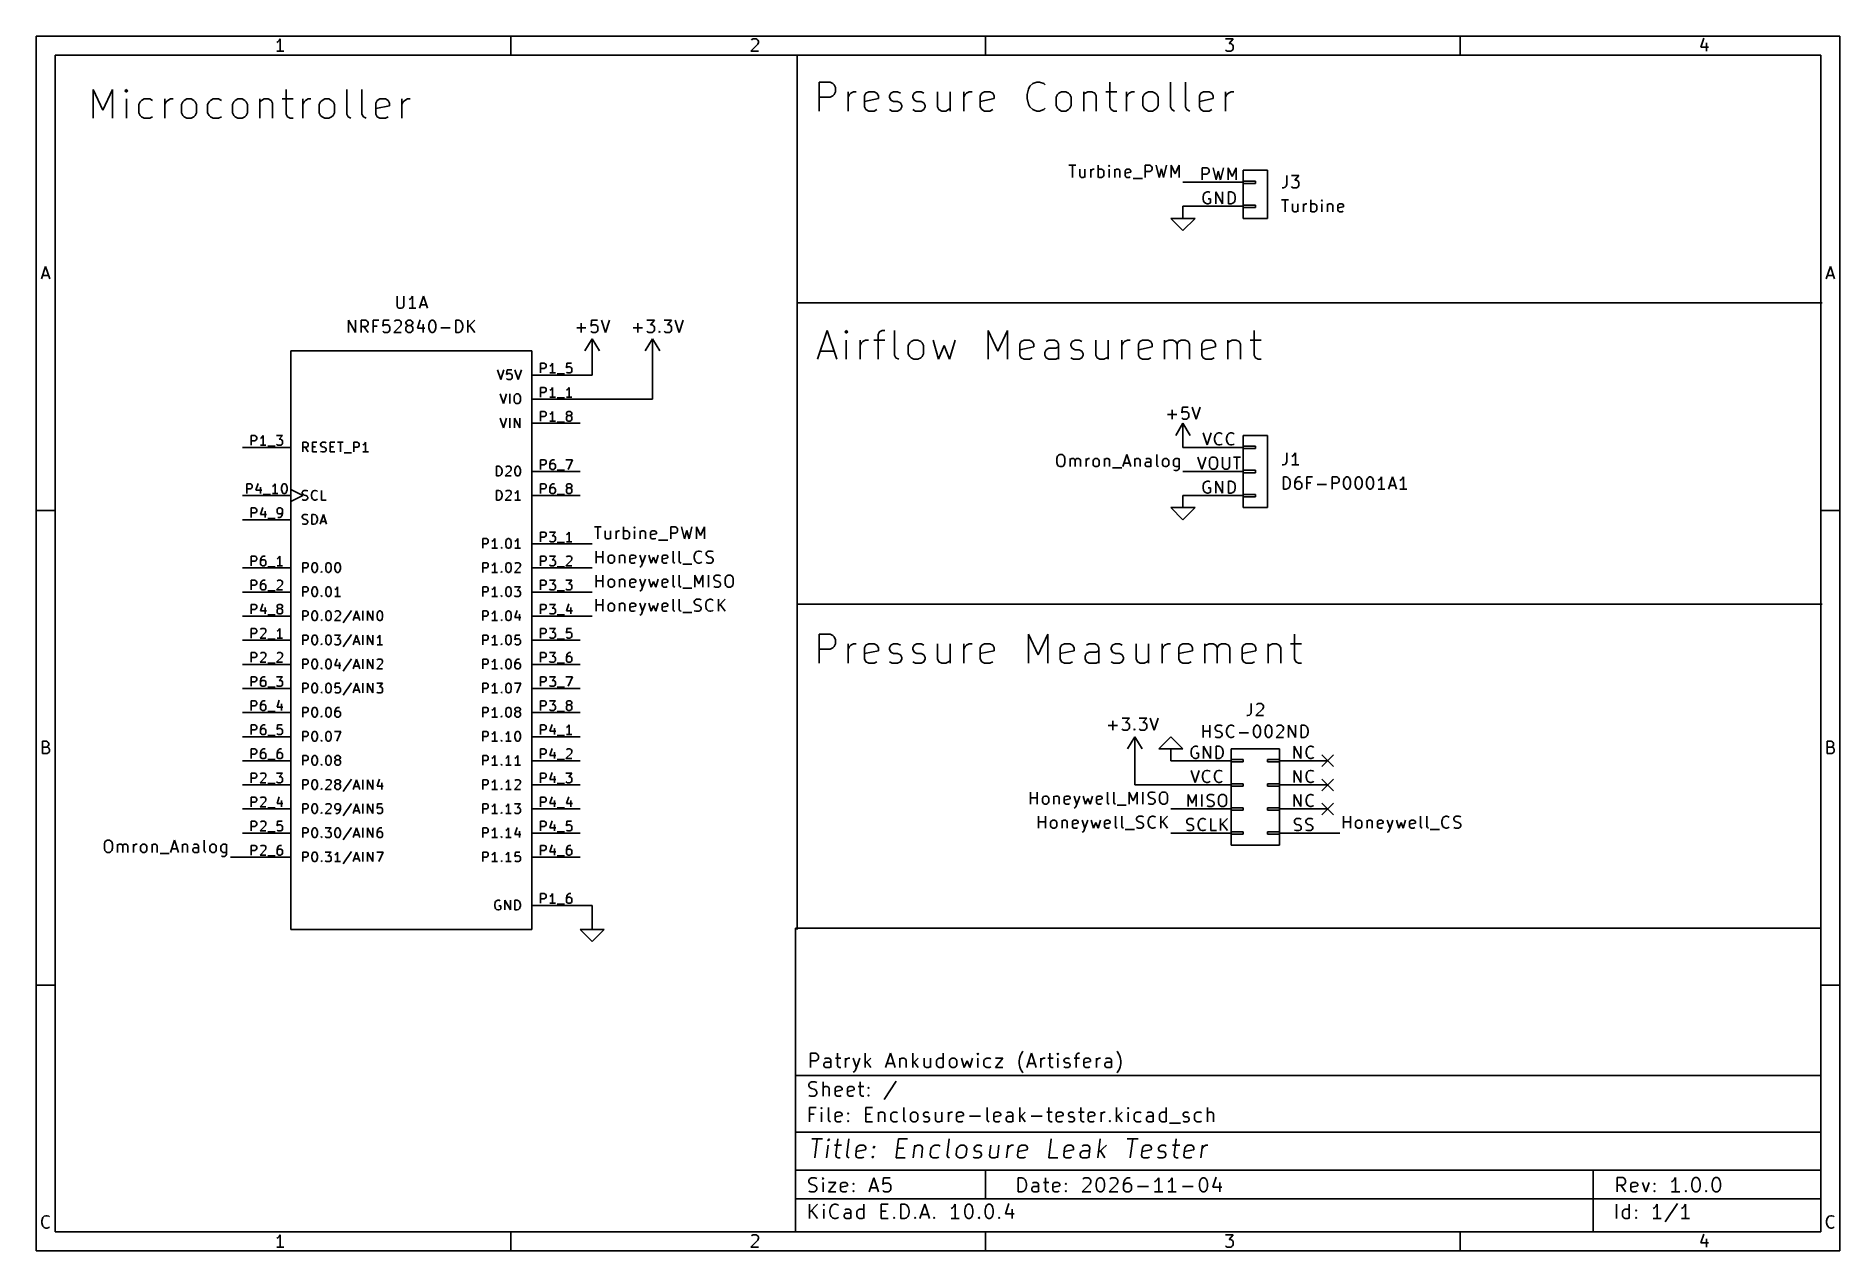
# Model space of a CAD drawing. Header units: inches. Extents: x 0.39 to 7.87, y -5.43 to -0.39.
import ezdxf

# ---------------------------------------------------------------- set-up
doc = ezdxf.new("R2010")
doc.units = ezdxf.units.IN
doc.header["$MEASUREMENT"] = 0
for name, color, linetype in [('BLUE', 174, 'CONTINUOUS'), ('GREENSIXTYFIVE', 129, 'CONTINUOUS'), ('LIGHTBLUE', 172, 'CONTINUOUS'), ('LIGHTGREEN', 92, 'CONTINUOUS'), ('LIGHTRED', 12, 'CONTINUOUS'), ('RED', 14, 'CONTINUOUS'), ('REDSIX', 19, 'CONTINUOUS'), ('WHITE', 250, 'CONTINUOUS')]:
    doc.layers.add(name, color=color, linetype=linetype)

msp = doc.modelspace()

# ---------------------------------------------------------------- linework, layer by layer
at = {"layer": 'BLUE', "linetype": 'CONTINUOUS'}
for p, q in [((5.726, -3.376), (5.774, -3.424)), ((5.774, -3.376), (5.726, -3.424)), ((5.726, -3.476), (5.774, -3.524)), ((5.774, -3.476), (5.726, -3.524)), ((5.726, -3.576), (5.774, -3.624)), ((5.774, -3.576), (5.726, -3.624))]:
    msp.add_line(p, q, dxfattribs=at)
at = {"layer": 'GREENSIXTYFIVE', "linetype": 'CONTINUOUS'}
for p, q in [((5.5663, -1.0228), (5.5615, -1.0228)), ((5.5663, -1.0228), (5.5615, -1.0228)), ((5.5734, -1.0204), (5.5663, -1.0228)), ((5.5734, -1.0204), (5.5663, -1.0228)), ((5.5782, -1.0157), (5.5734, -1.0204)), ((5.5782, -1.0157), (5.5734, -1.0204)), ((5.5806, -1.0085), (5.5782, -1.0157)), ((5.5806, -1.0085), (5.5782, -1.0157)), ((5.5806, -0.9728), (5.5806, -1.0085)), ((5.5806, -0.9728), (5.5806, -1.0085)), ((5.5996, -0.9728), (5.6306, -0.9728)), ((5.5996, -0.9728), (5.6306, -0.9728)), ((5.602, -1.0204), (5.5996, -1.018)), ((5.602, -1.0204), (5.5996, -1.018)), ((5.6068, -1.0228), (5.602, -1.0204)), ((5.6068, -1.0228), (5.602, -1.0204)), ((5.621, -1.0228), (5.6068, -1.0228)), ((5.621, -1.0228), (5.6068, -1.0228)), ((5.6306, -0.9728), (5.6139, -0.9918)), ((5.6306, -0.9728), (5.6139, -0.9918)), ((5.6139, -0.9918), (5.621, -0.9918)), ((5.6139, -0.9918), (5.621, -0.9918)), ((5.621, -0.9918), (5.6258, -0.9942)), ((5.621, -0.9918), (5.6258, -0.9942)), ((5.6258, -1.0204), (5.621, -1.0228)), ((5.6258, -1.0204), (5.621, -1.0228)), ((5.6258, -0.9942), (5.6282, -0.9966)), ((5.6258, -0.9942), (5.6282, -0.9966)), ((5.6282, -1.018), (5.6258, -1.0204)), ((5.6282, -1.018), (5.6258, -1.0204)), ((5.6282, -0.9966), (5.6306, -1.0014)), ((5.6282, -0.9966), (5.6306, -1.0014)), ((5.6306, -1.0133), (5.6282, -1.018)), ((5.6306, -1.0133), (5.6282, -1.018)), ((5.6306, -1.0014), (5.6306, -1.0133)), ((5.6306, -1.0014), (5.6306, -1.0133)), ((5.5591, -1.0728), (5.5877, -1.0728)), ((5.5591, -1.0728), (5.5877, -1.0728)), ((5.5734, -1.1228), (5.5734, -1.0728)), ((5.5734, -1.1228), (5.5734, -1.0728)), ((5.6044, -1.0895), (5.6044, -1.1157)), ((5.6044, -1.0895), (5.6044, -1.1157)), ((5.6044, -1.1157), (5.6068, -1.1204)), ((5.6044, -1.1157), (5.6068, -1.1204)), ((5.6068, -1.1204), (5.6115, -1.1228)), ((5.6068, -1.1204), (5.6115, -1.1228)), ((5.6187, -1.1228), (5.6234, -1.1204)), ((5.6187, -1.1228), (5.6234, -1.1204)), ((5.6234, -1.1204), (5.6258, -1.118)), ((5.6234, -1.1204), (5.6258, -1.118)), ((5.6258, -1.0895), (5.6258, -1.1228)), ((5.6258, -1.0895), (5.6258, -1.1228)), ((5.6496, -1.1228), (5.6496, -1.0895)), ((5.6496, -1.1228), (5.6496, -1.0895)), ((5.6496, -1.099), (5.652, -1.0942)), ((5.6496, -1.099), (5.652, -1.0942)), ((5.652, -1.0942), (5.6544, -1.0918)), ((5.652, -1.0942), (5.6544, -1.0918)), ((5.6544, -1.0918), (5.6591, -1.0895)), ((5.6544, -1.0918), (5.6591, -1.0895)), ((5.6591, -1.0895), (5.6639, -1.0895)), ((5.6591, -1.0895), (5.6639, -1.0895)), ((5.6806, -1.1228), (5.6806, -1.0728)), ((5.6806, -1.1228), (5.6806, -1.0728)), ((5.6806, -1.0918), (5.6853, -1.0895)), ((5.6806, -1.0918), (5.6853, -1.0895)), ((5.6853, -1.1228), (5.6806, -1.1204)), ((5.6853, -1.1228), (5.6806, -1.1204)), ((5.6853, -1.0895), (5.6949, -1.0895)), ((5.6853, -1.0895), (5.6949, -1.0895)), ((5.6949, -1.0895), (5.6996, -1.0918)), ((5.6949, -1.0895), (5.6996, -1.0918)), ((5.6996, -1.1204), (5.6949, -1.1228)), ((5.6996, -1.1204), (5.6949, -1.1228)), ((5.6996, -1.0918), (5.702, -1.0942)), ((5.6996, -1.0918), (5.702, -1.0942)), ((5.702, -1.118), (5.6996, -1.1204)), ((5.702, -1.118), (5.6996, -1.1204)), ((5.702, -1.0942), (5.7044, -1.099)), ((5.702, -1.0942), (5.7044, -1.099)), ((5.7044, -1.1133), (5.702, -1.118)), ((5.7044, -1.1133), (5.702, -1.118)), ((5.7044, -1.099), (5.7044, -1.1133)), ((5.7044, -1.099), (5.7044, -1.1133)), ((5.7258, -1.0728), (5.7234, -1.0752)), ((5.7258, -1.0728), (5.7234, -1.0752)), ((5.7234, -1.0752), (5.7258, -1.0776)), ((5.7234, -1.0752), (5.7258, -1.0776)), ((5.7282, -1.0752), (5.7258, -1.0728)), ((5.7258, -1.0728), (5.7258, -1.0776)), ((5.7282, -1.0752), (5.7258, -1.0728)), ((5.7258, -1.0728), (5.7258, -1.0776)), ((5.7258, -1.0776), (5.7282, -1.0752)), ((5.7258, -1.0776), (5.7282, -1.0752)), ((5.7258, -1.1228), (5.7258, -1.0895)), ((5.7258, -1.1228), (5.7258, -1.0895)), ((5.7496, -1.0895), (5.7496, -1.1228)), ((5.7496, -1.0895), (5.7496, -1.1228)), ((5.7496, -1.0942), (5.752, -1.0918)), ((5.7496, -1.0942), (5.752, -1.0918)), ((5.752, -1.0918), (5.7568, -1.0895)), ((5.752, -1.0918), (5.7568, -1.0895)), ((5.7568, -1.0895), (5.7639, -1.0895)), ((5.7568, -1.0895), (5.7639, -1.0895)), ((5.7639, -1.0895), (5.7687, -1.0918)), ((5.7639, -1.0895), (5.7687, -1.0918)), ((5.7687, -1.0918), (5.771, -1.0966)), ((5.7687, -1.0918), (5.771, -1.0966)), ((5.771, -1.0966), (5.771, -1.1228)), ((5.771, -1.0966), (5.771, -1.1228)), ((5.7925, -1.0966), (5.7948, -1.0918)), ((5.7925, -1.0966), (5.7948, -1.0918)), ((5.7925, -1.1157), (5.7925, -1.0966)), ((5.7925, -1.1157), (5.7925, -1.0966)), ((5.8163, -1.1014), (5.7925, -1.1061)), ((5.8163, -1.1014), (5.7925, -1.1061)), ((5.7948, -1.1204), (5.7925, -1.1157)), ((5.7948, -1.1204), (5.7925, -1.1157)), ((5.7948, -1.0918), (5.7996, -1.0895)), ((5.7948, -1.0918), (5.7996, -1.0895)), ((5.7996, -1.1228), (5.7948, -1.1204)), ((5.7996, -1.1228), (5.7948, -1.1204)), ((5.7996, -1.0895), (5.8091, -1.0895)), ((5.7996, -1.0895), (5.8091, -1.0895)), ((5.8091, -1.0895), (5.8139, -1.0918)), ((5.8091, -1.0895), (5.8139, -1.0918)), ((5.8139, -1.1204), (5.8091, -1.1228)), ((5.8139, -1.1204), (5.8091, -1.1228)), ((5.8139, -1.0918), (5.8163, -1.0966)), ((5.8139, -1.0918), (5.8163, -1.0966)), ((5.8163, -1.0966), (5.8163, -1.1014)), ((5.8163, -1.0966), (5.8163, -1.1014)), ((5.6115, -1.1228), (5.6187, -1.1228)), ((5.6115, -1.1228), (5.6187, -1.1228)), ((5.6949, -1.1228), (5.6853, -1.1228)), ((5.6949, -1.1228), (5.6853, -1.1228)), ((5.8091, -1.1228), (5.7996, -1.1228)), ((5.8091, -1.1228), (5.7996, -1.1228)), ((1.8905, -1.4728), (1.8905, -1.5133)), ((1.8905, -1.4728), (1.8905, -1.5133)), ((1.919, -1.5133), (1.919, -1.4728)), ((1.919, -1.5133), (1.919, -1.4728)), ((1.9452, -1.4847), (1.9405, -1.4871)), ((1.9452, -1.4847), (1.9405, -1.4871)), ((1.95, -1.4799), (1.9452, -1.4847)), ((1.95, -1.4799), (1.9452, -1.4847)), ((1.9548, -1.4728), (1.95, -1.4799)), ((1.9548, -1.4728), (1.95, -1.4799)), ((1.9548, -1.5228), (1.9548, -1.4728)), ((1.9548, -1.5228), (1.9548, -1.4728)), ((1.9833, -1.5228), (2, -1.4728)), ((1.9833, -1.5228), (2, -1.4728)), ((2, -1.4728), (2.0167, -1.5228)), ((2, -1.4728), (2.0167, -1.5228)), ((1.8905, -1.5133), (1.8929, -1.518)), ((1.8905, -1.5133), (1.8929, -1.518)), ((1.8929, -1.518), (1.8952, -1.5204)), ((1.8929, -1.518), (1.8952, -1.5204)), ((1.8952, -1.5204), (1.9, -1.5228)), ((1.8952, -1.5204), (1.9, -1.5228)), ((1.9, -1.5228), (1.9095, -1.5228)), ((1.9, -1.5228), (1.9095, -1.5228)), ((1.9095, -1.5228), (1.9143, -1.5204)), ((1.9095, -1.5228), (1.9143, -1.5204)), ((1.9143, -1.5204), (1.9167, -1.518)), ((1.9143, -1.5204), (1.9167, -1.518)), ((1.9167, -1.518), (1.919, -1.5133)), ((1.9167, -1.518), (1.919, -1.5133)), ((1.969, -1.5228), (1.9405, -1.5228)), ((1.969, -1.5228), (1.9405, -1.5228)), ((1.9869, -1.5704), (1.975, -1.6061)), ((1.9869, -1.5704), (1.975, -1.6061)), ((1.9881, -1.5085), (2.0119, -1.5085)), ((1.9881, -1.5085), (2.0119, -1.5085)), ((1.6893, -1.6228), (1.6893, -1.5728)), ((1.6893, -1.5728), (1.7179, -1.6228)), ((1.6893, -1.6228), (1.6893, -1.5728)), ((1.6893, -1.5728), (1.7179, -1.6228)), ((1.7179, -1.6228), (1.7179, -1.5728)), ((1.7179, -1.6228), (1.7179, -1.5728)), ((1.7417, -1.6228), (1.7417, -1.5728)), ((1.7417, -1.5728), (1.7607, -1.5728)), ((1.7417, -1.6228), (1.7417, -1.5728)), ((1.7417, -1.5728), (1.7607, -1.5728)), ((1.7607, -1.599), (1.7417, -1.599)), ((1.7607, -1.599), (1.7417, -1.599)), ((1.7702, -1.6228), (1.7536, -1.599)), ((1.7702, -1.6228), (1.7536, -1.599)), ((1.7607, -1.5728), (1.7655, -1.5752)), ((1.7607, -1.5728), (1.7655, -1.5752)), ((1.7655, -1.5966), (1.7607, -1.599)), ((1.7655, -1.5966), (1.7607, -1.599)), ((1.7655, -1.5752), (1.7679, -1.5776)), ((1.7655, -1.5752), (1.7679, -1.5776)), ((1.7679, -1.5942), (1.7655, -1.5966)), ((1.7679, -1.5942), (1.7655, -1.5966)), ((1.7679, -1.5776), (1.7702, -1.5823)), ((1.7679, -1.5776), (1.7702, -1.5823)), ((1.7702, -1.5895), (1.7679, -1.5942)), ((1.7702, -1.5895), (1.7679, -1.5942)), ((1.7702, -1.5823), (1.7702, -1.5895)), ((1.7702, -1.5823), (1.7702, -1.5895)), ((1.7917, -1.6228), (1.7917, -1.5728)), ((1.7917, -1.5728), (1.8155, -1.5728)), ((1.7917, -1.6228), (1.7917, -1.5728)), ((1.7917, -1.5728), (1.8155, -1.5728)), ((1.8083, -1.5966), (1.7917, -1.5966)), ((1.8083, -1.5966), (1.7917, -1.5966)), ((1.8345, -1.5728), (1.8321, -1.5966)), ((1.8345, -1.5728), (1.8321, -1.5966)), ((1.8321, -1.5966), (1.8345, -1.5942)), ((1.8321, -1.5966), (1.8345, -1.5942)), ((1.8345, -1.6204), (1.8321, -1.618)), ((1.8345, -1.6204), (1.8321, -1.618)), ((1.8583, -1.5728), (1.8345, -1.5728)), ((1.8583, -1.5728), (1.8345, -1.5728)), ((1.8345, -1.5942), (1.8393, -1.5919)), ((1.8345, -1.5942), (1.8393, -1.5919)), ((1.8393, -1.6228), (1.8345, -1.6204)), ((1.8393, -1.6228), (1.8345, -1.6204)), ((1.8393, -1.5919), (1.8512, -1.5919)), ((1.8393, -1.5919), (1.8512, -1.5919)), ((1.8512, -1.6228), (1.8393, -1.6228)), ((1.8512, -1.6228), (1.8393, -1.6228)), ((1.8512, -1.5919), (1.856, -1.5942)), ((1.8512, -1.5919), (1.856, -1.5942)), ((1.856, -1.6204), (1.8512, -1.6228)), ((1.856, -1.6204), (1.8512, -1.6228)), ((1.856, -1.5942), (1.8583, -1.5966)), ((1.856, -1.5942), (1.8583, -1.5966)), ((1.8583, -1.618), (1.856, -1.6204)), ((1.8583, -1.618), (1.856, -1.6204)), ((1.8583, -1.5966), (1.8607, -1.6014)), ((1.8583, -1.5966), (1.8607, -1.6014)), ((1.8607, -1.6133), (1.8583, -1.618)), ((1.8607, -1.6133), (1.8583, -1.618)), ((1.8607, -1.6014), (1.8607, -1.6133)), ((1.8607, -1.6014), (1.8607, -1.6133)), ((1.906, -1.5942), (1.8774, -1.6228)), ((1.906, -1.5942), (1.8774, -1.6228)), ((1.8774, -1.6228), (1.9083, -1.6228)), ((1.8774, -1.6228), (1.9083, -1.6228)), ((1.8798, -1.5776), (1.8821, -1.5752)), ((1.8798, -1.5776), (1.8821, -1.5752)), ((1.8821, -1.5752), (1.8869, -1.5728)), ((1.8821, -1.5752), (1.8869, -1.5728)), ((1.8869, -1.5728), (1.8988, -1.5728)), ((1.8869, -1.5728), (1.8988, -1.5728)), ((1.8988, -1.5728), (1.9036, -1.5752)), ((1.8988, -1.5728), (1.9036, -1.5752)), ((1.9036, -1.5752), (1.906, -1.5776)), ((1.9036, -1.5752), (1.906, -1.5776)), ((1.906, -1.5776), (1.9083, -1.5823)), ((1.906, -1.5776), (1.9083, -1.5823)), ((1.9083, -1.5871), (1.906, -1.5942)), ((1.9083, -1.5871), (1.906, -1.5942)), ((1.9083, -1.5823), (1.9083, -1.5871)), ((1.9083, -1.5823), (1.9083, -1.5871)), ((1.9274, -1.5823), (1.9298, -1.5776)), ((1.9274, -1.5823), (1.9298, -1.5776)), ((1.9274, -1.5847), (1.9274, -1.5823)), ((1.9274, -1.5847), (1.9274, -1.5823)), ((1.9298, -1.5895), (1.9274, -1.5847)), ((1.9298, -1.5895), (1.9274, -1.5847)), ((1.9298, -1.599), (1.9274, -1.6038)), ((1.9298, -1.599), (1.9274, -1.6038)), ((1.9274, -1.6038), (1.9274, -1.6133)), ((1.9274, -1.6038), (1.9274, -1.6133)), ((1.9274, -1.6133), (1.9298, -1.618)), ((1.9274, -1.6133), (1.9298, -1.618)), ((1.9298, -1.5776), (1.9321, -1.5752)), ((1.9298, -1.5776), (1.9321, -1.5752)), ((1.9321, -1.5919), (1.9298, -1.5895)), ((1.9321, -1.5919), (1.9298, -1.5895)), ((1.9321, -1.5966), (1.9298, -1.599)), ((1.9321, -1.5966), (1.9298, -1.599)), ((1.9298, -1.618), (1.9321, -1.6204)), ((1.9298, -1.618), (1.9321, -1.6204)), ((1.9321, -1.5752), (1.9369, -1.5728)), ((1.9321, -1.5752), (1.9369, -1.5728)), ((1.9369, -1.5942), (1.9321, -1.5919)), ((1.9369, -1.5942), (1.9321, -1.5919)), ((1.9369, -1.5942), (1.9321, -1.5966)), ((1.9369, -1.5942), (1.9321, -1.5966)), ((1.9321, -1.6204), (1.9369, -1.6228)), ((1.9321, -1.6204), (1.9369, -1.6228)), ((1.9369, -1.5728), (1.9464, -1.5728)), ((1.9369, -1.5728), (1.9464, -1.5728)), ((1.9464, -1.5942), (1.9369, -1.5942)), ((1.9464, -1.5942), (1.9369, -1.5942)), ((1.9369, -1.6228), (1.9464, -1.6228)), ((1.9369, -1.6228), (1.9464, -1.6228)), ((1.9464, -1.5728), (1.9512, -1.5752)), ((1.9464, -1.5728), (1.9512, -1.5752)), ((1.9512, -1.5919), (1.9464, -1.5942)), ((1.9512, -1.5919), (1.9464, -1.5942)), ((1.9512, -1.5966), (1.9464, -1.5942)), ((1.9512, -1.5966), (1.9464, -1.5942)), ((1.9464, -1.6228), (1.9512, -1.6204)), ((1.9464, -1.6228), (1.9512, -1.6204)), ((1.9512, -1.5752), (1.9536, -1.5776)), ((1.9512, -1.5752), (1.9536, -1.5776)), ((1.9536, -1.5895), (1.9512, -1.5919)), ((1.9536, -1.5895), (1.9512, -1.5919)), ((1.9536, -1.599), (1.9512, -1.5966)), ((1.9536, -1.599), (1.9512, -1.5966)), ((1.9512, -1.6204), (1.9536, -1.618)), ((1.9512, -1.6204), (1.9536, -1.618)), ((1.9536, -1.5776), (1.956, -1.5823)), ((1.9536, -1.5776), (1.956, -1.5823)), ((1.956, -1.5847), (1.9536, -1.5895)), ((1.956, -1.5847), (1.9536, -1.5895)), ((1.956, -1.6038), (1.9536, -1.599)), ((1.956, -1.6038), (1.9536, -1.599)), ((1.9536, -1.618), (1.956, -1.6133)), ((1.9536, -1.618), (1.956, -1.6133)), ((1.956, -1.5823), (1.956, -1.5847)), ((1.956, -1.5823), (1.956, -1.5847)), ((1.956, -1.6133), (1.956, -1.6038)), ((1.956, -1.6133), (1.956, -1.6038)), ((1.975, -1.6061), (2.0059, -1.6061)), ((1.975, -1.6061), (2.0059, -1.6061)), ((1.9988, -1.5895), (1.9988, -1.6228)), ((1.9988, -1.5895), (1.9988, -1.6228)), ((2.0226, -1.5919), (2.025, -1.5823)), ((2.0226, -1.5919), (2.025, -1.5823)), ((2.0226, -1.6038), (2.0226, -1.5919)), ((2.0226, -1.6038), (2.0226, -1.5919)), ((2.025, -1.6133), (2.0226, -1.6038)), ((2.025, -1.6133), (2.0226, -1.6038)), ((2.025, -1.5823), (2.0274, -1.5776)), ((2.025, -1.5823), (2.0274, -1.5776)), ((2.0274, -1.618), (2.025, -1.6133)), ((2.0274, -1.618), (2.025, -1.6133)), ((2.0274, -1.5776), (2.0298, -1.5752)), ((2.0274, -1.5776), (2.0298, -1.5752)), ((2.0298, -1.6204), (2.0274, -1.618)), ((2.0298, -1.6204), (2.0274, -1.618)), ((2.0298, -1.5752), (2.0345, -1.5728)), ((2.0298, -1.5752), (2.0345, -1.5728)), ((2.0345, -1.6228), (2.0298, -1.6204)), ((2.0345, -1.6228), (2.0298, -1.6204)), ((2.0345, -1.5728), (2.0393, -1.5728)), ((2.0345, -1.5728), (2.0393, -1.5728)), ((2.0393, -1.6228), (2.0345, -1.6228)), ((2.0393, -1.6228), (2.0345, -1.6228)), ((2.0393, -1.5728), (2.044, -1.5752)), ((2.0393, -1.5728), (2.044, -1.5752)), ((2.044, -1.6204), (2.0393, -1.6228)), ((2.044, -1.6204), (2.0393, -1.6228)), ((2.044, -1.5752), (2.0464, -1.5776)), ((2.044, -1.5752), (2.0464, -1.5776)), ((2.0464, -1.618), (2.044, -1.6204)), ((2.0464, -1.618), (2.044, -1.6204)), ((2.0464, -1.5776), (2.0488, -1.5823)), ((2.0464, -1.5776), (2.0488, -1.5823)), ((2.0488, -1.6133), (2.0464, -1.618)), ((2.0488, -1.6133), (2.0464, -1.618)), ((2.0488, -1.5823), (2.0512, -1.5919)), ((2.0488, -1.5823), (2.0512, -1.5919)), ((2.0512, -1.6038), (2.0488, -1.6133)), ((2.0512, -1.6038), (2.0488, -1.6133)), ((2.0512, -1.5919), (2.0512, -1.6038)), ((2.0512, -1.5919), (2.0512, -1.6038)), ((2.0726, -1.6038), (2.1107, -1.6038)), ((2.0726, -1.6038), (2.1107, -1.6038)), ((2.1345, -1.6228), (2.1345, -1.5728)), ((2.1345, -1.5728), (2.1464, -1.5728)), ((2.1345, -1.6228), (2.1345, -1.5728)), ((2.1345, -1.5728), (2.1464, -1.5728)), ((2.1464, -1.6228), (2.1345, -1.6228)), ((2.1464, -1.6228), (2.1345, -1.6228)), ((2.1464, -1.5728), (2.1536, -1.5752)), ((2.1464, -1.5728), (2.1536, -1.5752)), ((2.1536, -1.6204), (2.1464, -1.6228)), ((2.1536, -1.6204), (2.1464, -1.6228)), ((2.1536, -1.5752), (2.1583, -1.5799)), ((2.1536, -1.5752), (2.1583, -1.5799)), ((2.1583, -1.6157), (2.1536, -1.6204)), ((2.1583, -1.6157), (2.1536, -1.6204)), ((2.1583, -1.5799), (2.1607, -1.5847)), ((2.1583, -1.5799), (2.1607, -1.5847)), ((2.1607, -1.6109), (2.1583, -1.6157)), ((2.1607, -1.6109), (2.1583, -1.6157)), ((2.1607, -1.5847), (2.1631, -1.5942)), ((2.1607, -1.5847), (2.1631, -1.5942)), ((2.1631, -1.6014), (2.1607, -1.6109)), ((2.1631, -1.6014), (2.1607, -1.6109)), ((2.1631, -1.5942), (2.1631, -1.6014)), ((2.1631, -1.5942), (2.1631, -1.6014)), ((2.1845, -1.6228), (2.1845, -1.5728)), ((2.2131, -1.5728), (2.1845, -1.6014)), ((2.1845, -1.6228), (2.1845, -1.5728)), ((2.2131, -1.5728), (2.1845, -1.6014)), ((2.2131, -1.6228), (2.1917, -1.5942)), ((2.2131, -1.6228), (2.1917, -1.5942)), ((2.6357, -1.6038), (2.6738, -1.6038)), ((2.6357, -1.6038), (2.6738, -1.6038)), ((2.6548, -1.6228), (2.6548, -1.5847)), ((2.6548, -1.6228), (2.6548, -1.5847)), ((2.6976, -1.5728), (2.6952, -1.5966)), ((2.6976, -1.5728), (2.6952, -1.5966)), ((2.6952, -1.5966), (2.6976, -1.5942)), ((2.6952, -1.5966), (2.6976, -1.5942)), ((2.6976, -1.6204), (2.6952, -1.618)), ((2.6976, -1.6204), (2.6952, -1.618)), ((2.7214, -1.5728), (2.6976, -1.5728)), ((2.7214, -1.5728), (2.6976, -1.5728)), ((2.6976, -1.5942), (2.7024, -1.5919)), ((2.6976, -1.5942), (2.7024, -1.5919)), ((2.7024, -1.6228), (2.6976, -1.6204)), ((2.7024, -1.6228), (2.6976, -1.6204)), ((2.7024, -1.5919), (2.7143, -1.5919)), ((2.7024, -1.5919), (2.7143, -1.5919)), ((2.7143, -1.6228), (2.7024, -1.6228)), ((2.7143, -1.6228), (2.7024, -1.6228)), ((2.7143, -1.5919), (2.719, -1.5942)), ((2.7143, -1.5919), (2.719, -1.5942)), ((2.719, -1.6204), (2.7143, -1.6228)), ((2.719, -1.6204), (2.7143, -1.6228)), ((2.719, -1.5942), (2.7214, -1.5966)), ((2.719, -1.5942), (2.7214, -1.5966)), ((2.7214, -1.618), (2.719, -1.6204)), ((2.7214, -1.618), (2.719, -1.6204)), ((2.7214, -1.5966), (2.7238, -1.6014)), ((2.7214, -1.5966), (2.7238, -1.6014)), ((2.7238, -1.6133), (2.7214, -1.618)), ((2.7238, -1.6133), (2.7214, -1.618)), ((2.7238, -1.6014), (2.7238, -1.6133)), ((2.7238, -1.6014), (2.7238, -1.6133)), ((2.7381, -1.5728), (2.7548, -1.6228)), ((2.7381, -1.5728), (2.7548, -1.6228)), ((2.7548, -1.6228), (2.7714, -1.5728)), ((2.7548, -1.6228), (2.7714, -1.5728)), ((2.87, -1.6038), (2.9081, -1.6038)), ((2.889, -1.6228), (2.889, -1.5847)), ((2.9271, -1.5728), (2.9581, -1.5728)), ((2.9295, -1.6204), (2.9271, -1.618)), ((2.9343, -1.6228), (2.9295, -1.6204)), ((2.9486, -1.6228), (2.9343, -1.6228)), ((2.9581, -1.5728), (2.9414, -1.5919)), ((2.9414, -1.5919), (2.9486, -1.5919)), ((2.9486, -1.5919), (2.9533, -1.5942)), ((2.9533, -1.6204), (2.9486, -1.6228)), ((2.9533, -1.5942), (2.9557, -1.5966)), ((2.9557, -1.618), (2.9533, -1.6204)), ((2.9557, -1.5966), (2.9581, -1.6014)), ((2.9581, -1.6133), (2.9557, -1.618)), ((2.9581, -1.6014), (2.9581, -1.6133)), ((2.9771, -1.6204), (2.9795, -1.618)), ((2.9795, -1.6228), (2.9771, -1.6204)), ((2.9795, -1.618), (2.9819, -1.6204)), ((2.9795, -1.618), (2.9795, -1.6228)), ((2.9819, -1.6204), (2.9795, -1.6228)), ((2.9986, -1.5728), (3.0295, -1.5728)), ((3.001, -1.6204), (2.9986, -1.618)), ((3.0057, -1.6228), (3.001, -1.6204)), ((3.02, -1.6228), (3.0057, -1.6228)), ((3.0295, -1.5728), (3.0129, -1.5919)), ((3.0129, -1.5919), (3.02, -1.5919)), ((3.02, -1.5919), (3.0248, -1.5942)), ((3.0248, -1.6204), (3.02, -1.6228)), ((3.0248, -1.5942), (3.0271, -1.5966)), ((3.0271, -1.618), (3.0248, -1.6204)), ((3.0271, -1.5966), (3.0295, -1.6014)), ((3.0295, -1.6133), (3.0271, -1.618)), ((3.0295, -1.6014), (3.0295, -1.6133)), ((3.0438, -1.5728), (3.0605, -1.6228)), ((3.0605, -1.6228), (3.0771, -1.5728)), ((2.3071, -1.7785), (2.3205, -1.8185)), ((2.3071, -1.7785), (2.3205, -1.8185)), ((2.3205, -1.8185), (2.3338, -1.7785)), ((2.3205, -1.8185), (2.3338, -1.7785)), ((2.3471, -1.7785), (2.3452, -1.7976)), ((2.3471, -1.7785), (2.3452, -1.7976)), ((2.3662, -1.7785), (2.3471, -1.7785)), ((2.3662, -1.7785), (2.3471, -1.7785)), ((2.3471, -1.7956), (2.3509, -1.7937)), ((2.3471, -1.7956), (2.3509, -1.7937)), ((2.3509, -1.7937), (2.3605, -1.7937)), ((2.3509, -1.7937), (2.3605, -1.7937)), ((2.3605, -1.7937), (2.3643, -1.7956)), ((2.3605, -1.7937), (2.3643, -1.7956)), ((2.3795, -1.7785), (2.3929, -1.8185)), ((2.3795, -1.7785), (2.3929, -1.8185)), ((2.3929, -1.8185), (2.4062, -1.7785)), ((2.3929, -1.8185), (2.4062, -1.7785)), ((2.3452, -1.7976), (2.3471, -1.7956)), ((2.3452, -1.7976), (2.3471, -1.7956)), ((2.3471, -1.8166), (2.3452, -1.8147)), ((2.3471, -1.8166), (2.3452, -1.8147)), ((2.3509, -1.8185), (2.3471, -1.8166)), ((2.3509, -1.8185), (2.3471, -1.8166)), ((2.3605, -1.8185), (2.3509, -1.8185)), ((2.3605, -1.8185), (2.3509, -1.8185)), ((2.3643, -1.8166), (2.3605, -1.8185)), ((2.3643, -1.8166), (2.3605, -1.8185)), ((2.3643, -1.7956), (2.3662, -1.7976)), ((2.3643, -1.7956), (2.3662, -1.7976)), ((2.3662, -1.8147), (2.3643, -1.8166)), ((2.3662, -1.8147), (2.3643, -1.8166)), ((2.3662, -1.7976), (2.3681, -1.8014)), ((2.3662, -1.7976), (2.3681, -1.8014)), ((2.3681, -1.8109), (2.3662, -1.8147)), ((2.3681, -1.8109), (2.3662, -1.8147)), ((2.3681, -1.8014), (2.3681, -1.8109)), ((2.3681, -1.8014), (2.3681, -1.8109)), ((2.3186, -1.8785), (2.3319, -1.9185)), ((2.3186, -1.8785), (2.3319, -1.9185)), ((2.3319, -1.9185), (2.3452, -1.8785)), ((2.3319, -1.9185), (2.3452, -1.8785)), ((2.3586, -1.9185), (2.3586, -1.8785)), ((2.3586, -1.9185), (2.3586, -1.8785)), ((2.3757, -1.8918), (2.3776, -1.8842)), ((2.3757, -1.8918), (2.3776, -1.8842)), ((2.3757, -1.9052), (2.3757, -1.8918)), ((2.3757, -1.9052), (2.3757, -1.8918)), ((2.3776, -1.9128), (2.3757, -1.9052)), ((2.3776, -1.9128), (2.3757, -1.9052)), ((2.3776, -1.8842), (2.3814, -1.8804)), ((2.3776, -1.8842), (2.3814, -1.8804)), ((2.3814, -1.9166), (2.3776, -1.9128)), ((2.3814, -1.9166), (2.3776, -1.9128)), ((2.3814, -1.8804), (2.3852, -1.8785)), ((2.3814, -1.8804), (2.3852, -1.8785)), ((2.3852, -1.9185), (2.3814, -1.9166)), ((2.3852, -1.9185), (2.3814, -1.9166)), ((2.3852, -1.8785), (2.3929, -1.8785)), ((2.3852, -1.8785), (2.3929, -1.8785)), ((2.3929, -1.9185), (2.3852, -1.9185)), ((2.3929, -1.9185), (2.3852, -1.9185)), ((2.3929, -1.8785), (2.3967, -1.8804)), ((2.3929, -1.8785), (2.3967, -1.8804)), ((2.3967, -1.9166), (2.3929, -1.9185)), ((2.3967, -1.9166), (2.3929, -1.9185)), ((2.3967, -1.8804), (2.4005, -1.8842)), ((2.3967, -1.8804), (2.4005, -1.8842)), ((2.4005, -1.9128), (2.3967, -1.9166)), ((2.4005, -1.9128), (2.3967, -1.9166)), ((2.4005, -1.8842), (2.4024, -1.8918)), ((2.4005, -1.8842), (2.4024, -1.8918)), ((2.4024, -1.9052), (2.4005, -1.9128)), ((2.4024, -1.9052), (2.4005, -1.9128)), ((2.4024, -1.8918), (2.4024, -1.9052)), ((2.4024, -1.8918), (2.4024, -1.9052)), ((5.1048, -1.9828), (5.1048, -1.9447)), ((5.1048, -1.9828), (5.1048, -1.9447)), ((5.1476, -1.9328), (5.1452, -1.9566)), ((5.1476, -1.9328), (5.1452, -1.9566)), ((5.1714, -1.9328), (5.1476, -1.9328)), ((5.1714, -1.9328), (5.1476, -1.9328)), ((5.1881, -1.9328), (5.2048, -1.9828)), ((5.1881, -1.9328), (5.2048, -1.9828)), ((5.2048, -1.9828), (5.2214, -1.9328)), ((5.2048, -1.9828), (5.2214, -1.9328)), ((2.3186, -1.9785), (2.3319, -2.0185)), ((2.3186, -1.9785), (2.3319, -2.0185)), ((2.3319, -2.0185), (2.3452, -1.9785)), ((2.3319, -2.0185), (2.3452, -1.9785)), ((2.3586, -2.0185), (2.3586, -1.9785)), ((2.3586, -2.0185), (2.3586, -1.9785)), ((2.3776, -2.0185), (2.3776, -1.9785)), ((2.3776, -1.9785), (2.4005, -2.0185)), ((2.3776, -2.0185), (2.3776, -1.9785)), ((2.3776, -1.9785), (2.4005, -2.0185)), ((2.4005, -2.0185), (2.4005, -1.9785)), ((2.4005, -2.0185), (2.4005, -1.9785)), ((5.0857, -1.9638), (5.1238, -1.9638)), ((5.0857, -1.9638), (5.1238, -1.9638)), ((5.1452, -1.9566), (5.1476, -1.9542)), ((5.1452, -1.9566), (5.1476, -1.9542)), ((5.1476, -1.9804), (5.1452, -1.978)), ((5.1476, -1.9804), (5.1452, -1.978)), ((5.1476, -1.9542), (5.1524, -1.9519)), ((5.1476, -1.9542), (5.1524, -1.9519)), ((5.1524, -1.9828), (5.1476, -1.9804)), ((5.1524, -1.9828), (5.1476, -1.9804)), ((5.1524, -1.9519), (5.1643, -1.9519)), ((5.1524, -1.9519), (5.1643, -1.9519)), ((5.1643, -1.9828), (5.1524, -1.9828)), ((5.1643, -1.9828), (5.1524, -1.9828)), ((5.1643, -1.9519), (5.169, -1.9542)), ((5.1643, -1.9519), (5.169, -1.9542)), ((5.169, -1.9804), (5.1643, -1.9828)), ((5.169, -1.9804), (5.1643, -1.9828)), ((5.169, -1.9542), (5.1714, -1.9566)), ((5.169, -1.9542), (5.1714, -1.9566)), ((5.1714, -1.978), (5.169, -1.9804)), ((5.1714, -1.978), (5.169, -1.9804)), ((5.1714, -1.9566), (5.1738, -1.9614)), ((5.1714, -1.9566), (5.1738, -1.9614)), ((5.1738, -1.9733), (5.1714, -1.978)), ((5.1738, -1.9733), (5.1714, -1.978)), ((5.1738, -1.9614), (5.1738, -1.9733)), ((5.1738, -1.9614), (5.1738, -1.9733)), ((1.4995, -2.1185), (1.4995, -2.0785)), ((1.4995, -2.0785), (1.5148, -2.0785)), ((1.4995, -2.1185), (1.4995, -2.0785)), ((1.4995, -2.0785), (1.5148, -2.0785)), ((1.5148, -2.0785), (1.5186, -2.0804)), ((1.5148, -2.0785), (1.5186, -2.0804)), ((1.5186, -2.0804), (1.5205, -2.0823)), ((1.5186, -2.0804), (1.5205, -2.0823)), ((1.5205, -2.0823), (1.5224, -2.0861)), ((1.5205, -2.0823), (1.5224, -2.0861)), ((1.5224, -2.0918), (1.5205, -2.0956)), ((1.5224, -2.0918), (1.5205, -2.0956)), ((1.5224, -2.0861), (1.5224, -2.0918)), ((1.5224, -2.0861), (1.5224, -2.0918)), ((1.5395, -2.1185), (1.5395, -2.0785)), ((1.5395, -2.0785), (1.5586, -2.0785)), ((1.5395, -2.1185), (1.5395, -2.0785)), ((1.5395, -2.0785), (1.5586, -2.0785)), ((1.5738, -2.0861), (1.5757, -2.0823)), ((1.5738, -2.0861), (1.5757, -2.0823)), ((1.5738, -2.0899), (1.5738, -2.0861)), ((1.5738, -2.0899), (1.5738, -2.0861)), ((1.5757, -2.0937), (1.5738, -2.0899)), ((1.5757, -2.0937), (1.5738, -2.0899)), ((1.5757, -2.0823), (1.5776, -2.0804)), ((1.5757, -2.0823), (1.5776, -2.0804)), ((1.5776, -2.0956), (1.5757, -2.0937)), ((1.5776, -2.0956), (1.5757, -2.0937)), ((1.5776, -2.0804), (1.5814, -2.0785)), ((1.5776, -2.0804), (1.5814, -2.0785)), ((1.5814, -2.0785), (1.5909, -2.0785)), ((1.5814, -2.0785), (1.5909, -2.0785)), ((1.5909, -2.0785), (1.5967, -2.0804)), ((1.5909, -2.0785), (1.5967, -2.0804)), ((1.6138, -2.1185), (1.6138, -2.0785)), ((1.6138, -2.0785), (1.6329, -2.0785)), ((1.6138, -2.1185), (1.6138, -2.0785)), ((1.6138, -2.0785), (1.6329, -2.0785)), ((1.6443, -2.0785), (1.6671, -2.0785)), ((1.6443, -2.0785), (1.6671, -2.0785)), ((1.6557, -2.1185), (1.6557, -2.0785)), ((1.6557, -2.1185), (1.6557, -2.0785)), ((1.7109, -2.1185), (1.7109, -2.0785)), ((1.7109, -2.0785), (1.7262, -2.0785)), ((1.7109, -2.1185), (1.7109, -2.0785)), ((1.7109, -2.0785), (1.7262, -2.0785)), ((1.7262, -2.0785), (1.73, -2.0804)), ((1.7262, -2.0785), (1.73, -2.0804)), ((1.73, -2.0804), (1.7319, -2.0823)), ((1.73, -2.0804), (1.7319, -2.0823)), ((1.7319, -2.0823), (1.7338, -2.0861)), ((1.7319, -2.0823), (1.7338, -2.0861)), ((1.7338, -2.0918), (1.7319, -2.0956)), ((1.7338, -2.0918), (1.7319, -2.0956)), ((1.7338, -2.0861), (1.7338, -2.0918)), ((1.7338, -2.0861), (1.7338, -2.0918)), ((1.7529, -2.088), (1.749, -2.0899)), ((1.7529, -2.088), (1.749, -2.0899)), ((1.7567, -2.0842), (1.7529, -2.088)), ((1.7567, -2.0842), (1.7529, -2.088)), ((1.7605, -2.0785), (1.7567, -2.0842)), ((1.7605, -2.0785), (1.7567, -2.0842)), ((1.7605, -2.1185), (1.7605, -2.0785)), ((1.7605, -2.1185), (1.7605, -2.0785)), ((1.5148, -2.0995), (1.4995, -2.0995)), ((1.5148, -2.0995), (1.4995, -2.0995)), ((1.5224, -2.1185), (1.509, -2.0995)), ((1.5224, -2.1185), (1.509, -2.0995)), ((1.5186, -2.0976), (1.5148, -2.0995)), ((1.5186, -2.0976), (1.5148, -2.0995)), ((1.5205, -2.0956), (1.5186, -2.0976)), ((1.5205, -2.0956), (1.5186, -2.0976)), ((1.5395, -2.0976), (1.5529, -2.0976)), ((1.5395, -2.0976), (1.5529, -2.0976)), ((1.5586, -2.1185), (1.5395, -2.1185)), ((1.5586, -2.1185), (1.5395, -2.1185)), ((1.5738, -2.1166), (1.5795, -2.1185)), ((1.5738, -2.1166), (1.5795, -2.1185)), ((1.5814, -2.0976), (1.5776, -2.0956)), ((1.5814, -2.0976), (1.5776, -2.0956)), ((1.5795, -2.1185), (1.589, -2.1185)), ((1.5795, -2.1185), (1.589, -2.1185)), ((1.589, -2.0995), (1.5814, -2.0976)), ((1.589, -2.0995), (1.5814, -2.0976)), ((1.5929, -2.1014), (1.589, -2.0995)), ((1.5929, -2.1014), (1.589, -2.0995)), ((1.589, -2.1185), (1.5929, -2.1166)), ((1.589, -2.1185), (1.5929, -2.1166)), ((1.5948, -2.1033), (1.5929, -2.1014)), ((1.5948, -2.1033), (1.5929, -2.1014)), ((1.5929, -2.1166), (1.5948, -2.1147)), ((1.5929, -2.1166), (1.5948, -2.1147)), ((1.5967, -2.1071), (1.5948, -2.1033)), ((1.5967, -2.1071), (1.5948, -2.1033)), ((1.5948, -2.1147), (1.5967, -2.1109)), ((1.5948, -2.1147), (1.5967, -2.1109)), ((1.5967, -2.1109), (1.5967, -2.1071)), ((1.5967, -2.1109), (1.5967, -2.1071)), ((1.6138, -2.0976), (1.6271, -2.0976)), ((1.6138, -2.0976), (1.6271, -2.0976)), ((1.6329, -2.1185), (1.6138, -2.1185)), ((1.6329, -2.1185), (1.6138, -2.1185)), ((1.6709, -2.1223), (1.7014, -2.1223)), ((1.6709, -2.1223), (1.7014, -2.1223)), ((1.7262, -2.0995), (1.7109, -2.0995)), ((1.7262, -2.0995), (1.7109, -2.0995)), ((1.73, -2.0976), (1.7262, -2.0995)), ((1.73, -2.0976), (1.7262, -2.0995)), ((1.7319, -2.0956), (1.73, -2.0976)), ((1.7319, -2.0956), (1.73, -2.0976)), ((1.7719, -2.1185), (1.749, -2.1185)), ((1.7719, -2.1185), (1.749, -2.1185)), ((5.5782, -2.1657), (5.5734, -2.1704)), ((5.5782, -2.1657), (5.5734, -2.1704)), ((5.5806, -2.1585), (5.5782, -2.1657)), ((5.5806, -2.1585), (5.5782, -2.1657)), ((5.5806, -2.1228), (5.5806, -2.1585)), ((5.5806, -2.1228), (5.5806, -2.1585)), ((5.6068, -2.1347), (5.602, -2.1371)), ((5.6068, -2.1347), (5.602, -2.1371)), ((5.6115, -2.1299), (5.6068, -2.1347)), ((5.6115, -2.1299), (5.6068, -2.1347)), ((5.6163, -2.1228), (5.6115, -2.1299)), ((5.6163, -2.1228), (5.6115, -2.1299)), ((5.6163, -2.1728), (5.6163, -2.1228)), ((5.6163, -2.1728), (5.6163, -2.1228)), ((2.3033, -2.2185), (2.3033, -2.1785)), ((2.3033, -2.1785), (2.3129, -2.1785)), ((2.3033, -2.2185), (2.3033, -2.1785)), ((2.3033, -2.1785), (2.3129, -2.1785)), ((2.3129, -2.2185), (2.3033, -2.2185)), ((2.3129, -2.2185), (2.3033, -2.2185)), ((2.3129, -2.1785), (2.3186, -2.1804)), ((2.3129, -2.1785), (2.3186, -2.1804)), ((2.3186, -2.2166), (2.3129, -2.2185)), ((2.3186, -2.2166), (2.3129, -2.2185)), ((2.3186, -2.1804), (2.3224, -2.1842)), ((2.3186, -2.1804), (2.3224, -2.1842)), ((2.3224, -2.2128), (2.3186, -2.2166)), ((2.3224, -2.2128), (2.3186, -2.2166)), ((2.3224, -2.1842), (2.3243, -2.188)), ((2.3224, -2.1842), (2.3243, -2.188)), ((2.3243, -2.209), (2.3224, -2.2128)), ((2.3243, -2.209), (2.3224, -2.2128)), ((2.3243, -2.188), (2.3262, -2.1956)), ((2.3243, -2.188), (2.3262, -2.1956)), ((2.3262, -2.2014), (2.3243, -2.209)), ((2.3262, -2.2014), (2.3243, -2.209)), ((2.3262, -2.1956), (2.3262, -2.2014)), ((2.3262, -2.1956), (2.3262, -2.2014)), ((2.3624, -2.1956), (2.3395, -2.2185)), ((2.3624, -2.1956), (2.3395, -2.2185)), ((2.3395, -2.2185), (2.3643, -2.2185)), ((2.3395, -2.2185), (2.3643, -2.2185)), ((2.3414, -2.1823), (2.3433, -2.1804)), ((2.3414, -2.1823), (2.3433, -2.1804)), ((2.3433, -2.1804), (2.3471, -2.1785)), ((2.3433, -2.1804), (2.3471, -2.1785)), ((2.3471, -2.1785), (2.3567, -2.1785)), ((2.3471, -2.1785), (2.3567, -2.1785)), ((2.3567, -2.1785), (2.3605, -2.1804)), ((2.3567, -2.1785), (2.3605, -2.1804)), ((2.3605, -2.1804), (2.3624, -2.1823)), ((2.3605, -2.1804), (2.3624, -2.1823)), ((2.3624, -2.1823), (2.3643, -2.1861)), ((2.3624, -2.1823), (2.3643, -2.1861)), ((2.3643, -2.1899), (2.3624, -2.1956)), ((2.3643, -2.1899), (2.3624, -2.1956)), ((2.3643, -2.1861), (2.3643, -2.1899)), ((2.3643, -2.1861), (2.3643, -2.1899)), ((2.3795, -2.1937), (2.3814, -2.1861)), ((2.3795, -2.1937), (2.3814, -2.1861)), ((2.3795, -2.2033), (2.3795, -2.1937)), ((2.3795, -2.2033), (2.3795, -2.1937)), ((2.3814, -2.2109), (2.3795, -2.2033)), ((2.3814, -2.2109), (2.3795, -2.2033)), ((2.3814, -2.1861), (2.3833, -2.1823)), ((2.3814, -2.1861), (2.3833, -2.1823)), ((2.3833, -2.2147), (2.3814, -2.2109)), ((2.3833, -2.2147), (2.3814, -2.2109)), ((2.3833, -2.1823), (2.3852, -2.1804)), ((2.3833, -2.1823), (2.3852, -2.1804)), ((2.3852, -2.2166), (2.3833, -2.2147)), ((2.3852, -2.2166), (2.3833, -2.2147)), ((2.3852, -2.1804), (2.389, -2.1785)), ((2.3852, -2.1804), (2.389, -2.1785)), ((2.389, -2.2185), (2.3852, -2.2166)), ((2.389, -2.2185), (2.3852, -2.2166)), ((2.389, -2.1785), (2.3929, -2.1785)), ((2.389, -2.1785), (2.3929, -2.1785)), ((2.3929, -2.2185), (2.389, -2.2185)), ((2.3929, -2.2185), (2.389, -2.2185)), ((2.3929, -2.1785), (2.3967, -2.1804)), ((2.3929, -2.1785), (2.3967, -2.1804)), ((2.3967, -2.2166), (2.3929, -2.2185)), ((2.3967, -2.2166), (2.3929, -2.2185)), ((2.3967, -2.1804), (2.3986, -2.1823)), ((2.3967, -2.1804), (2.3986, -2.1823)), ((2.3986, -2.2147), (2.3967, -2.2166)), ((2.3986, -2.2147), (2.3967, -2.2166)), ((2.3986, -2.1823), (2.4005, -2.1861)), ((2.3986, -2.1823), (2.4005, -2.1861)), ((2.4005, -2.2109), (2.3986, -2.2147)), ((2.4005, -2.2109), (2.3986, -2.2147)), ((2.4005, -2.1861), (2.4024, -2.1937)), ((2.4005, -2.1861), (2.4024, -2.1937)), ((2.4024, -2.2033), (2.4005, -2.2109)), ((2.4024, -2.2033), (2.4005, -2.2109)), ((2.4024, -2.1937), (2.4024, -2.2033)), ((2.4024, -2.1937), (2.4024, -2.2033)), ((5.5663, -2.1728), (5.5615, -2.1728)), ((5.5663, -2.1728), (5.5615, -2.1728)), ((5.5734, -2.1704), (5.5663, -2.1728)), ((5.5734, -2.1704), (5.5663, -2.1728)), ((5.5663, -2.2728), (5.5663, -2.2228)), ((5.5663, -2.2228), (5.5782, -2.2228)), ((5.5663, -2.2728), (5.5663, -2.2228)), ((5.5663, -2.2228), (5.5782, -2.2228)), ((5.5782, -2.2228), (5.5853, -2.2252)), ((5.5782, -2.2228), (5.5853, -2.2252)), ((5.5853, -2.2252), (5.5901, -2.2299)), ((5.5853, -2.2252), (5.5901, -2.2299)), ((5.5901, -2.2299), (5.5925, -2.2347)), ((5.5901, -2.2299), (5.5925, -2.2347)), ((5.5925, -2.2347), (5.5949, -2.2442)), ((5.5925, -2.2347), (5.5949, -2.2442)), ((5.6306, -2.1728), (5.602, -2.1728)), ((5.6306, -2.1728), (5.602, -2.1728)), ((5.6163, -2.2347), (5.6139, -2.2442)), ((5.6163, -2.2347), (5.6139, -2.2442)), ((5.621, -2.2276), (5.6163, -2.2347)), ((5.621, -2.2276), (5.6163, -2.2347)), ((5.6234, -2.2418), (5.6187, -2.2442)), ((5.6234, -2.2418), (5.6187, -2.2442)), ((5.6234, -2.2252), (5.621, -2.2276)), ((5.6234, -2.2252), (5.621, -2.2276)), ((5.6282, -2.2228), (5.6234, -2.2252)), ((5.6282, -2.2228), (5.6234, -2.2252)), ((5.6329, -2.2418), (5.6234, -2.2418)), ((5.6329, -2.2418), (5.6234, -2.2418)), ((5.6377, -2.2228), (5.6282, -2.2228)), ((5.6377, -2.2228), (5.6282, -2.2228)), ((5.6377, -2.2442), (5.6329, -2.2418)), ((5.6377, -2.2442), (5.6329, -2.2418)), ((5.6639, -2.2728), (5.6639, -2.2228)), ((5.6639, -2.2228), (5.6877, -2.2228)), ((5.6639, -2.2728), (5.6639, -2.2228)), ((5.6639, -2.2228), (5.6877, -2.2228)), ((5.7687, -2.2728), (5.7687, -2.2228)), ((5.7687, -2.2228), (5.7877, -2.2228)), ((5.7687, -2.2728), (5.7687, -2.2228)), ((5.7687, -2.2228), (5.7877, -2.2228)), ((5.7877, -2.2228), (5.7925, -2.2252)), ((5.7877, -2.2228), (5.7925, -2.2252)), ((5.7925, -2.2252), (5.7949, -2.2276)), ((5.7925, -2.2252), (5.7949, -2.2276)), ((5.7949, -2.2276), (5.7972, -2.2323)), ((5.7949, -2.2276), (5.7972, -2.2323)), ((5.7972, -2.2395), (5.7949, -2.2442)), ((5.7972, -2.2395), (5.7949, -2.2442)), ((5.7972, -2.2323), (5.7972, -2.2395)), ((5.7972, -2.2323), (5.7972, -2.2395)), ((5.8163, -2.2418), (5.8187, -2.2323)), ((5.8163, -2.2418), (5.8187, -2.2323)), ((5.8163, -2.2538), (5.8163, -2.2418)), ((5.8163, -2.2538), (5.8163, -2.2418)), ((5.8187, -2.2323), (5.821, -2.2276)), ((5.8187, -2.2323), (5.821, -2.2276)), ((5.821, -2.2276), (5.8234, -2.2252)), ((5.821, -2.2276), (5.8234, -2.2252)), ((5.8234, -2.2252), (5.8282, -2.2228)), ((5.8234, -2.2252), (5.8282, -2.2228)), ((5.8282, -2.2228), (5.8329, -2.2228)), ((5.8282, -2.2228), (5.8329, -2.2228)), ((5.8329, -2.2228), (5.8377, -2.2252)), ((5.8329, -2.2228), (5.8377, -2.2252)), ((5.8377, -2.2252), (5.8401, -2.2276)), ((5.8377, -2.2252), (5.8401, -2.2276)), ((5.8401, -2.2276), (5.8425, -2.2323)), ((5.8401, -2.2276), (5.8425, -2.2323)), ((5.8425, -2.2323), (5.8449, -2.2418)), ((5.8425, -2.2323), (5.8449, -2.2418)), ((5.8449, -2.2418), (5.8449, -2.2538)), ((5.8449, -2.2418), (5.8449, -2.2538)), ((5.8639, -2.2418), (5.8663, -2.2323)), ((5.8639, -2.2418), (5.8663, -2.2323)), ((5.8639, -2.2538), (5.8639, -2.2418)), ((5.8639, -2.2538), (5.8639, -2.2418)), ((5.8663, -2.2323), (5.8687, -2.2276)), ((5.8663, -2.2323), (5.8687, -2.2276)), ((5.8687, -2.2276), (5.871, -2.2252)), ((5.8687, -2.2276), (5.871, -2.2252)), ((5.871, -2.2252), (5.8758, -2.2228)), ((5.871, -2.2252), (5.8758, -2.2228)), ((5.8758, -2.2228), (5.8806, -2.2228)), ((5.8758, -2.2228), (5.8806, -2.2228)), ((5.8806, -2.2228), (5.8853, -2.2252)), ((5.8806, -2.2228), (5.8853, -2.2252)), ((5.8853, -2.2252), (5.8877, -2.2276)), ((5.8853, -2.2252), (5.8877, -2.2276)), ((5.8877, -2.2276), (5.8901, -2.2323)), ((5.8877, -2.2276), (5.8901, -2.2323)), ((5.8901, -2.2323), (5.8925, -2.2418)), ((5.8901, -2.2323), (5.8925, -2.2418)), ((5.8925, -2.2418), (5.8925, -2.2538)), ((5.8925, -2.2418), (5.8925, -2.2538)), ((5.9115, -2.2418), (5.9139, -2.2323)), ((5.9115, -2.2418), (5.9139, -2.2323)), ((5.9115, -2.2538), (5.9115, -2.2418)), ((5.9115, -2.2538), (5.9115, -2.2418)), ((5.9139, -2.2323), (5.9163, -2.2276)), ((5.9139, -2.2323), (5.9163, -2.2276)), ((5.9163, -2.2276), (5.9187, -2.2252)), ((5.9163, -2.2276), (5.9187, -2.2252)), ((5.9187, -2.2252), (5.9234, -2.2228)), ((5.9187, -2.2252), (5.9234, -2.2228)), ((5.9234, -2.2228), (5.9282, -2.2228)), ((5.9234, -2.2228), (5.9282, -2.2228)), ((5.9282, -2.2228), (5.9329, -2.2252)), ((5.9282, -2.2228), (5.9329, -2.2252)), ((5.9329, -2.2252), (5.9353, -2.2276)), ((5.9329, -2.2252), (5.9353, -2.2276)), ((5.9353, -2.2276), (5.9377, -2.2323)), ((5.9353, -2.2276), (5.9377, -2.2323)), ((5.9377, -2.2323), (5.9401, -2.2418)), ((5.9377, -2.2323), (5.9401, -2.2418)), ((5.9401, -2.2418), (5.9401, -2.2538)), ((5.9401, -2.2418), (5.9401, -2.2538)), ((5.9639, -2.2347), (5.9591, -2.2371)), ((5.9639, -2.2347), (5.9591, -2.2371)), ((5.9687, -2.2299), (5.9639, -2.2347)), ((5.9687, -2.2299), (5.9639, -2.2347)), ((5.9734, -2.2228), (5.9687, -2.2299)), ((5.9734, -2.2228), (5.9687, -2.2299)), ((5.9734, -2.2728), (5.9734, -2.2228)), ((5.9734, -2.2728), (5.9734, -2.2228)), ((6.002, -2.2728), (6.0187, -2.2228)), ((6.002, -2.2728), (6.0187, -2.2228)), ((6.0187, -2.2228), (6.0353, -2.2728)), ((6.0187, -2.2228), (6.0353, -2.2728)), ((6.0544, -2.2347), (6.0496, -2.2371)), ((6.0544, -2.2347), (6.0496, -2.2371)), ((6.0591, -2.2299), (6.0544, -2.2347)), ((6.0591, -2.2299), (6.0544, -2.2347)), ((6.0639, -2.2228), (6.0591, -2.2299)), ((6.0639, -2.2228), (6.0591, -2.2299)), ((6.0639, -2.2728), (6.0639, -2.2228)), ((6.0639, -2.2728), (6.0639, -2.2228)), ((1.4976, -2.2861), (1.4995, -2.2823)), ((1.4976, -2.2861), (1.4995, -2.2823)), ((1.4976, -2.2899), (1.4976, -2.2861)), ((1.4976, -2.2899), (1.4976, -2.2861)), ((1.4995, -2.2937), (1.4976, -2.2899)), ((1.4995, -2.2937), (1.4976, -2.2899)), ((1.4976, -2.3166), (1.5033, -2.3185)), ((1.4976, -2.3166), (1.5033, -2.3185)), ((1.4995, -2.2823), (1.5014, -2.2804)), ((1.4995, -2.2823), (1.5014, -2.2804)), ((1.5014, -2.2956), (1.4995, -2.2937)), ((1.5014, -2.2956), (1.4995, -2.2937)), ((1.5014, -2.2804), (1.5052, -2.2785)), ((1.5014, -2.2804), (1.5052, -2.2785)), ((1.5052, -2.2976), (1.5014, -2.2956)), ((1.5052, -2.2976), (1.5014, -2.2956)), ((1.5033, -2.3185), (1.5129, -2.3185)), ((1.5033, -2.3185), (1.5129, -2.3185)), ((1.5052, -2.2785), (1.5148, -2.2785)), ((1.5052, -2.2785), (1.5148, -2.2785)), ((1.5129, -2.2995), (1.5052, -2.2976)), ((1.5129, -2.2995), (1.5052, -2.2976)), ((1.5167, -2.3014), (1.5129, -2.2995)), ((1.5167, -2.3014), (1.5129, -2.2995)), ((1.5129, -2.3185), (1.5167, -2.3166)), ((1.5129, -2.3185), (1.5167, -2.3166)), ((1.5148, -2.2785), (1.5205, -2.2804)), ((1.5148, -2.2785), (1.5205, -2.2804)), ((1.5186, -2.3033), (1.5167, -2.3014)), ((1.5186, -2.3033), (1.5167, -2.3014)), ((1.5167, -2.3166), (1.5186, -2.3147)), ((1.5167, -2.3166), (1.5186, -2.3147)), ((1.5205, -2.3071), (1.5186, -2.3033)), ((1.5205, -2.3071), (1.5186, -2.3033)), ((1.5186, -2.3147), (1.5205, -2.3109)), ((1.5186, -2.3147), (1.5205, -2.3109)), ((1.5205, -2.3109), (1.5205, -2.3071)), ((1.5205, -2.3109), (1.5205, -2.3071)), ((1.5357, -2.2956), (1.5376, -2.288)), ((1.5357, -2.2956), (1.5376, -2.288)), ((1.5357, -2.3014), (1.5357, -2.2956)), ((1.5357, -2.3014), (1.5357, -2.2956)), ((1.5376, -2.309), (1.5357, -2.3014)), ((1.5376, -2.309), (1.5357, -2.3014)), ((1.5376, -2.288), (1.5395, -2.2842)), ((1.5376, -2.288), (1.5395, -2.2842)), ((1.5395, -2.3128), (1.5376, -2.309)), ((1.5395, -2.3128), (1.5376, -2.309)), ((1.5395, -2.2842), (1.5433, -2.2804)), ((1.5395, -2.2842), (1.5433, -2.2804)), ((1.5433, -2.3166), (1.5395, -2.3128)), ((1.5433, -2.3166), (1.5395, -2.3128)), ((1.5433, -2.2804), (1.549, -2.2785)), ((1.5433, -2.2804), (1.549, -2.2785)), ((1.549, -2.3185), (1.5433, -2.3166)), ((1.549, -2.3185), (1.5433, -2.3166)), ((1.549, -2.2785), (1.5529, -2.2785)), ((1.549, -2.2785), (1.5529, -2.2785)), ((1.5529, -2.3185), (1.549, -2.3185)), ((1.5529, -2.3185), (1.549, -2.3185)), ((1.5529, -2.2785), (1.5586, -2.2804)), ((1.5529, -2.2785), (1.5586, -2.2804)), ((1.5586, -2.3166), (1.5529, -2.3185)), ((1.5586, -2.3166), (1.5529, -2.3185)), ((1.5586, -2.2804), (1.5605, -2.2823)), ((1.5586, -2.2804), (1.5605, -2.2823)), ((1.5605, -2.3147), (1.5586, -2.3166)), ((1.5605, -2.3147), (1.5586, -2.3166)), ((1.5776, -2.3185), (1.5776, -2.2785)), ((1.5776, -2.3185), (1.5776, -2.2785)), ((1.5967, -2.3185), (1.5776, -2.3185)), ((1.5967, -2.3185), (1.5776, -2.3185)), ((2.3033, -2.3185), (2.3033, -2.2785)), ((2.3033, -2.2785), (2.3129, -2.2785)), ((2.3033, -2.3185), (2.3033, -2.2785)), ((2.3033, -2.2785), (2.3129, -2.2785)), ((2.3129, -2.3185), (2.3033, -2.3185)), ((2.3129, -2.3185), (2.3033, -2.3185)), ((2.3129, -2.2785), (2.3186, -2.2804)), ((2.3129, -2.2785), (2.3186, -2.2804)), ((2.3186, -2.3166), (2.3129, -2.3185)), ((2.3186, -2.3166), (2.3129, -2.3185)), ((2.3186, -2.2804), (2.3224, -2.2842)), ((2.3186, -2.2804), (2.3224, -2.2842)), ((2.3224, -2.3128), (2.3186, -2.3166)), ((2.3224, -2.3128), (2.3186, -2.3166)), ((2.3224, -2.2842), (2.3243, -2.288)), ((2.3224, -2.2842), (2.3243, -2.288)), ((2.3243, -2.309), (2.3224, -2.3128)), ((2.3243, -2.309), (2.3224, -2.3128)), ((2.3243, -2.288), (2.3262, -2.2956)), ((2.3243, -2.288), (2.3262, -2.2956)), ((2.3262, -2.3014), (2.3243, -2.309)), ((2.3262, -2.3014), (2.3243, -2.309)), ((2.3262, -2.2956), (2.3262, -2.3014)), ((2.3262, -2.2956), (2.3262, -2.3014)), ((2.3624, -2.2956), (2.3395, -2.3185)), ((2.3624, -2.2956), (2.3395, -2.3185)), ((2.3395, -2.3185), (2.3643, -2.3185)), ((2.3395, -2.3185), (2.3643, -2.3185)), ((2.3414, -2.2823), (2.3433, -2.2804)), ((2.3414, -2.2823), (2.3433, -2.2804)), ((2.3433, -2.2804), (2.3471, -2.2785)), ((2.3433, -2.2804), (2.3471, -2.2785)), ((2.3471, -2.2785), (2.3567, -2.2785)), ((2.3471, -2.2785), (2.3567, -2.2785)), ((2.3567, -2.2785), (2.3605, -2.2804)), ((2.3567, -2.2785), (2.3605, -2.2804)), ((2.3605, -2.2804), (2.3624, -2.2823)), ((2.3605, -2.2804), (2.3624, -2.2823)), ((2.3624, -2.2823), (2.3643, -2.2861)), ((2.3624, -2.2823), (2.3643, -2.2861)), ((2.3643, -2.2899), (2.3624, -2.2956)), ((2.3643, -2.2899), (2.3624, -2.2956)), ((2.3643, -2.2861), (2.3643, -2.2899)), ((2.3643, -2.2861), (2.3643, -2.2899)), ((2.3833, -2.288), (2.3795, -2.2899)), ((2.3833, -2.288), (2.3795, -2.2899)), ((2.4024, -2.3185), (2.3795, -2.3185)), ((2.4024, -2.3185), (2.3795, -2.3185)), ((2.3871, -2.2842), (2.3833, -2.288)), ((2.3871, -2.2842), (2.3833, -2.288)), ((2.391, -2.2785), (2.3871, -2.2842)), ((2.391, -2.2785), (2.3871, -2.2842)), ((2.391, -2.3185), (2.391, -2.2785)), ((2.391, -2.3185), (2.391, -2.2785)), ((5.5782, -2.2728), (5.5663, -2.2728)), ((5.5782, -2.2728), (5.5663, -2.2728)), ((5.5853, -2.2704), (5.5782, -2.2728)), ((5.5853, -2.2704), (5.5782, -2.2728)), ((5.5901, -2.2657), (5.5853, -2.2704)), ((5.5901, -2.2657), (5.5853, -2.2704)), ((5.5925, -2.2609), (5.5901, -2.2657)), ((5.5925, -2.2609), (5.5901, -2.2657)), ((5.5949, -2.2514), (5.5925, -2.2609)), ((5.5949, -2.2514), (5.5925, -2.2609)), ((5.5949, -2.2442), (5.5949, -2.2514)), ((5.5949, -2.2442), (5.5949, -2.2514)), ((5.6139, -2.2442), (5.6139, -2.2633)), ((5.6139, -2.2442), (5.6139, -2.2633)), ((5.6163, -2.2466), (5.6139, -2.2514)), ((5.6163, -2.2466), (5.6139, -2.2514)), ((5.6139, -2.2633), (5.6163, -2.268)), ((5.6139, -2.2633), (5.6163, -2.268)), ((5.6187, -2.2442), (5.6163, -2.2466)), ((5.6187, -2.2442), (5.6163, -2.2466)), ((5.6163, -2.268), (5.6187, -2.2704)), ((5.6163, -2.268), (5.6187, -2.2704)), ((5.6187, -2.2704), (5.6234, -2.2728)), ((5.6187, -2.2704), (5.6234, -2.2728)), ((5.6234, -2.2728), (5.6329, -2.2728)), ((5.6234, -2.2728), (5.6329, -2.2728)), ((5.6329, -2.2728), (5.6377, -2.2704)), ((5.6329, -2.2728), (5.6377, -2.2704)), ((5.6401, -2.2466), (5.6377, -2.2442)), ((5.6401, -2.2466), (5.6377, -2.2442)), ((5.6377, -2.2704), (5.6401, -2.268)), ((5.6377, -2.2704), (5.6401, -2.268)), ((5.6425, -2.2514), (5.6401, -2.2466)), ((5.6425, -2.2514), (5.6401, -2.2466)), ((5.6401, -2.268), (5.6425, -2.2633)), ((5.6401, -2.268), (5.6425, -2.2633)), ((5.6425, -2.2633), (5.6425, -2.2514)), ((5.6425, -2.2633), (5.6425, -2.2514)), ((5.6806, -2.2466), (5.6639, -2.2466)), ((5.6806, -2.2466), (5.6639, -2.2466)), ((5.7068, -2.2538), (5.7449, -2.2538)), ((5.7068, -2.2538), (5.7449, -2.2538)), ((5.7877, -2.249), (5.7687, -2.249)), ((5.7877, -2.249), (5.7687, -2.249)), ((5.7925, -2.2466), (5.7877, -2.249)), ((5.7925, -2.2466), (5.7877, -2.249)), ((5.7949, -2.2442), (5.7925, -2.2466)), ((5.7949, -2.2442), (5.7925, -2.2466)), ((5.8187, -2.2633), (5.8163, -2.2538)), ((5.8187, -2.2633), (5.8163, -2.2538)), ((5.821, -2.268), (5.8187, -2.2633)), ((5.821, -2.268), (5.8187, -2.2633)), ((5.8234, -2.2704), (5.821, -2.268)), ((5.8234, -2.2704), (5.821, -2.268)), ((5.8282, -2.2728), (5.8234, -2.2704)), ((5.8282, -2.2728), (5.8234, -2.2704)), ((5.8329, -2.2728), (5.8282, -2.2728)), ((5.8329, -2.2728), (5.8282, -2.2728)), ((5.8377, -2.2704), (5.8329, -2.2728)), ((5.8377, -2.2704), (5.8329, -2.2728)), ((5.8401, -2.268), (5.8377, -2.2704)), ((5.8401, -2.268), (5.8377, -2.2704)), ((5.8425, -2.2633), (5.8401, -2.268)), ((5.8425, -2.2633), (5.8401, -2.268)), ((5.8449, -2.2538), (5.8425, -2.2633)), ((5.8449, -2.2538), (5.8425, -2.2633)), ((5.8663, -2.2633), (5.8639, -2.2538)), ((5.8663, -2.2633), (5.8639, -2.2538)), ((5.8687, -2.268), (5.8663, -2.2633)), ((5.8687, -2.268), (5.8663, -2.2633)), ((5.871, -2.2704), (5.8687, -2.268)), ((5.871, -2.2704), (5.8687, -2.268)), ((5.8758, -2.2728), (5.871, -2.2704)), ((5.8758, -2.2728), (5.871, -2.2704)), ((5.8806, -2.2728), (5.8758, -2.2728)), ((5.8806, -2.2728), (5.8758, -2.2728)), ((5.8853, -2.2704), (5.8806, -2.2728)), ((5.8853, -2.2704), (5.8806, -2.2728)), ((5.8877, -2.268), (5.8853, -2.2704)), ((5.8877, -2.268), (5.8853, -2.2704)), ((5.8901, -2.2633), (5.8877, -2.268)), ((5.8901, -2.2633), (5.8877, -2.268)), ((5.8925, -2.2538), (5.8901, -2.2633)), ((5.8925, -2.2538), (5.8901, -2.2633)), ((5.9139, -2.2633), (5.9115, -2.2538)), ((5.9139, -2.2633), (5.9115, -2.2538)), ((5.9163, -2.268), (5.9139, -2.2633)), ((5.9163, -2.268), (5.9139, -2.2633)), ((5.9187, -2.2704), (5.9163, -2.268)), ((5.9187, -2.2704), (5.9163, -2.268)), ((5.9234, -2.2728), (5.9187, -2.2704)), ((5.9234, -2.2728), (5.9187, -2.2704)), ((5.9282, -2.2728), (5.9234, -2.2728)), ((5.9282, -2.2728), (5.9234, -2.2728)), ((5.9329, -2.2704), (5.9282, -2.2728)), ((5.9329, -2.2704), (5.9282, -2.2728)), ((5.9353, -2.268), (5.9329, -2.2704)), ((5.9353, -2.268), (5.9329, -2.2704)), ((5.9377, -2.2633), (5.9353, -2.268)), ((5.9377, -2.2633), (5.9353, -2.268)), ((5.9401, -2.2538), (5.9377, -2.2633)), ((5.9401, -2.2538), (5.9377, -2.2633)), ((5.9877, -2.2728), (5.9591, -2.2728)), ((5.9877, -2.2728), (5.9591, -2.2728)), ((6.0068, -2.2585), (6.0306, -2.2585)), ((6.0068, -2.2585), (6.0306, -2.2585)), ((6.0782, -2.2728), (6.0496, -2.2728)), ((6.0782, -2.2728), (6.0496, -2.2728)), ((1.4976, -2.3861), (1.4995, -2.3823)), ((1.4976, -2.3861), (1.4995, -2.3823)), ((1.4976, -2.3899), (1.4976, -2.3861)), ((1.4976, -2.3899), (1.4976, -2.3861)), ((1.4995, -2.3937), (1.4976, -2.3899)), ((1.4995, -2.3937), (1.4976, -2.3899)), ((1.4995, -2.3823), (1.5014, -2.3804)), ((1.4995, -2.3823), (1.5014, -2.3804)), ((1.5014, -2.3956), (1.4995, -2.3937)), ((1.5014, -2.3956), (1.4995, -2.3937)), ((1.5014, -2.3804), (1.5052, -2.3785)), ((1.5014, -2.3804), (1.5052, -2.3785)), ((1.5052, -2.3785), (1.5148, -2.3785)), ((1.5052, -2.3785), (1.5148, -2.3785)), ((1.5148, -2.3785), (1.5205, -2.3804)), ((1.5148, -2.3785), (1.5205, -2.3804)), ((1.5376, -2.4185), (1.5376, -2.3785)), ((1.5376, -2.3785), (1.5471, -2.3785)), ((1.5376, -2.4185), (1.5376, -2.3785)), ((1.5376, -2.3785), (1.5471, -2.3785)), ((1.5471, -2.3785), (1.5529, -2.3804)), ((1.5471, -2.3785), (1.5529, -2.3804)), ((1.5529, -2.3804), (1.5567, -2.3842)), ((1.5529, -2.3804), (1.5567, -2.3842)), ((1.5567, -2.3842), (1.5586, -2.388)), ((1.5567, -2.3842), (1.5586, -2.388)), ((1.5586, -2.388), (1.5605, -2.3956)), ((1.5586, -2.388), (1.5605, -2.3956)), ((1.5719, -2.4185), (1.5852, -2.3785)), ((1.5719, -2.4185), (1.5852, -2.3785)), ((1.5852, -2.3785), (1.5986, -2.4185)), ((1.5852, -2.3785), (1.5986, -2.4185)), ((1.4976, -2.4166), (1.5033, -2.4185)), ((1.4976, -2.4166), (1.5033, -2.4185)), ((1.5052, -2.3976), (1.5014, -2.3956)), ((1.5052, -2.3976), (1.5014, -2.3956)), ((1.5033, -2.4185), (1.5129, -2.4185)), ((1.5033, -2.4185), (1.5129, -2.4185)), ((1.5129, -2.3995), (1.5052, -2.3976)), ((1.5129, -2.3995), (1.5052, -2.3976)), ((1.5167, -2.4014), (1.5129, -2.3995)), ((1.5167, -2.4014), (1.5129, -2.3995)), ((1.5129, -2.4185), (1.5167, -2.4166)), ((1.5129, -2.4185), (1.5167, -2.4166)), ((1.5186, -2.4033), (1.5167, -2.4014)), ((1.5186, -2.4033), (1.5167, -2.4014)), ((1.5167, -2.4166), (1.5186, -2.4147)), ((1.5167, -2.4166), (1.5186, -2.4147)), ((1.5205, -2.4071), (1.5186, -2.4033)), ((1.5205, -2.4071), (1.5186, -2.4033)), ((1.5186, -2.4147), (1.5205, -2.4109)), ((1.5186, -2.4147), (1.5205, -2.4109)), ((1.5205, -2.4109), (1.5205, -2.4071)), ((1.5205, -2.4109), (1.5205, -2.4071)), ((1.5471, -2.4185), (1.5376, -2.4185)), ((1.5471, -2.4185), (1.5376, -2.4185)), ((1.5529, -2.4166), (1.5471, -2.4185)), ((1.5529, -2.4166), (1.5471, -2.4185)), ((1.5567, -2.4128), (1.5529, -2.4166)), ((1.5567, -2.4128), (1.5529, -2.4166)), ((1.5586, -2.409), (1.5567, -2.4128)), ((1.5586, -2.409), (1.5567, -2.4128)), ((1.5605, -2.4014), (1.5586, -2.409)), ((1.5605, -2.4014), (1.5586, -2.409)), ((1.5605, -2.3956), (1.5605, -2.4014)), ((1.5605, -2.3956), (1.5605, -2.4014)), ((1.5757, -2.4071), (1.5948, -2.4071)), ((1.5757, -2.4071), (1.5948, -2.4071)), ((2.2462, -2.5185), (2.2462, -2.4785)), ((2.2462, -2.4785), (2.2614, -2.4785)), ((2.2462, -2.5185), (2.2462, -2.4785)), ((2.2462, -2.4785), (2.2614, -2.4785)), ((2.2614, -2.4995), (2.2462, -2.4995)), ((2.2614, -2.4995), (2.2462, -2.4995)), ((2.2614, -2.4785), (2.2652, -2.4804)), ((2.2614, -2.4785), (2.2652, -2.4804)), ((2.2652, -2.4976), (2.2614, -2.4995)), ((2.2652, -2.4976), (2.2614, -2.4995)), ((2.2652, -2.4804), (2.2671, -2.4823)), ((2.2652, -2.4804), (2.2671, -2.4823)), ((2.2671, -2.4956), (2.2652, -2.4976)), ((2.2671, -2.4956), (2.2652, -2.4976)), ((2.2671, -2.4823), (2.269, -2.4861)), ((2.2671, -2.4823), (2.269, -2.4861)), ((2.269, -2.4918), (2.2671, -2.4956)), ((2.269, -2.4918), (2.2671, -2.4956)), ((2.269, -2.4861), (2.269, -2.4918)), ((2.269, -2.4861), (2.269, -2.4918)), ((2.2881, -2.488), (2.2843, -2.4899)), ((2.2881, -2.488), (2.2843, -2.4899)), ((2.3071, -2.5185), (2.2843, -2.5185)), ((2.3071, -2.5185), (2.2843, -2.5185)), ((2.2919, -2.4842), (2.2881, -2.488)), ((2.2919, -2.4842), (2.2881, -2.488)), ((2.2957, -2.4785), (2.2919, -2.4842)), ((2.2957, -2.4785), (2.2919, -2.4842)), ((2.2957, -2.5185), (2.2957, -2.4785)), ((2.2957, -2.5185), (2.2957, -2.4785)), ((2.3224, -2.5166), (2.3243, -2.5147)), ((2.3224, -2.5166), (2.3243, -2.5147)), ((2.3243, -2.5185), (2.3224, -2.5166)), ((2.3243, -2.5185), (2.3224, -2.5166)), ((2.3243, -2.5147), (2.3262, -2.5166)), ((2.3243, -2.5147), (2.3243, -2.5185)), ((2.3243, -2.5147), (2.3262, -2.5166)), ((2.3243, -2.5147), (2.3243, -2.5185)), ((2.3262, -2.5166), (2.3243, -2.5185)), ((2.3262, -2.5166), (2.3243, -2.5185)), ((2.3414, -2.4937), (2.3433, -2.4861)), ((2.3414, -2.4937), (2.3433, -2.4861)), ((2.3414, -2.5033), (2.3414, -2.4937)), ((2.3414, -2.5033), (2.3414, -2.4937)), ((2.3433, -2.5109), (2.3414, -2.5033)), ((2.3433, -2.5109), (2.3414, -2.5033)), ((2.3433, -2.4861), (2.3452, -2.4823)), ((2.3433, -2.4861), (2.3452, -2.4823)), ((2.3452, -2.5147), (2.3433, -2.5109)), ((2.3452, -2.5147), (2.3433, -2.5109)), ((2.3452, -2.4823), (2.3471, -2.4804)), ((2.3452, -2.4823), (2.3471, -2.4804)), ((2.3471, -2.5166), (2.3452, -2.5147)), ((2.3471, -2.5166), (2.3452, -2.5147)), ((2.3471, -2.4804), (2.351, -2.4785)), ((2.3471, -2.4804), (2.351, -2.4785)), ((2.351, -2.5185), (2.3471, -2.5166)), ((2.351, -2.5185), (2.3471, -2.5166)), ((2.351, -2.4785), (2.3548, -2.4785)), ((2.351, -2.4785), (2.3548, -2.4785)), ((2.3548, -2.5185), (2.351, -2.5185)), ((2.3548, -2.5185), (2.351, -2.5185)), ((2.3548, -2.4785), (2.3586, -2.4804)), ((2.3548, -2.4785), (2.3586, -2.4804)), ((2.3586, -2.5166), (2.3548, -2.5185)), ((2.3586, -2.5166), (2.3548, -2.5185)), ((2.3586, -2.4804), (2.3605, -2.4823)), ((2.3586, -2.4804), (2.3605, -2.4823)), ((2.3605, -2.5147), (2.3586, -2.5166)), ((2.3605, -2.5147), (2.3586, -2.5166)), ((2.3605, -2.4823), (2.3624, -2.4861)), ((2.3605, -2.4823), (2.3624, -2.4861)), ((2.3624, -2.5109), (2.3605, -2.5147)), ((2.3624, -2.5109), (2.3605, -2.5147)), ((2.3624, -2.4861), (2.3643, -2.4937)), ((2.3624, -2.4861), (2.3643, -2.4937)), ((2.3643, -2.5033), (2.3624, -2.5109)), ((2.3643, -2.5033), (2.3624, -2.5109)), ((2.3643, -2.4937), (2.3643, -2.5033)), ((2.3643, -2.4937), (2.3643, -2.5033)), ((2.3833, -2.488), (2.3795, -2.4899)), ((2.3833, -2.488), (2.3795, -2.4899)), ((2.4024, -2.5185), (2.3795, -2.5185)), ((2.4024, -2.5185), (2.3795, -2.5185)), ((2.3871, -2.4842), (2.3833, -2.488)), ((2.3871, -2.4842), (2.3833, -2.488)), ((2.391, -2.4785), (2.3871, -2.4842)), ((2.391, -2.4785), (2.3871, -2.4842)), ((2.391, -2.5185), (2.391, -2.4785)), ((2.391, -2.5185), (2.391, -2.4785)), ((1.4995, -2.6185), (1.4995, -2.5785)), ((1.4995, -2.5785), (1.5148, -2.5785)), ((1.4995, -2.6185), (1.4995, -2.5785)), ((1.4995, -2.5785), (1.5148, -2.5785)), ((1.5148, -2.5995), (1.4995, -2.5995)), ((1.5148, -2.5995), (1.4995, -2.5995)), ((1.5148, -2.5785), (1.5186, -2.5804)), ((1.5148, -2.5785), (1.5186, -2.5804)), ((1.5186, -2.5976), (1.5148, -2.5995)), ((1.5186, -2.5976), (1.5148, -2.5995)), ((1.5186, -2.5804), (1.5205, -2.5823)), ((1.5186, -2.5804), (1.5205, -2.5823)), ((1.5205, -2.5956), (1.5186, -2.5976)), ((1.5205, -2.5956), (1.5186, -2.5976)), ((1.5205, -2.5823), (1.5224, -2.5861)), ((1.5205, -2.5823), (1.5224, -2.5861)), ((1.5224, -2.5918), (1.5205, -2.5956)), ((1.5224, -2.5918), (1.5205, -2.5956)), ((1.5224, -2.5861), (1.5224, -2.5918)), ((1.5224, -2.5861), (1.5224, -2.5918)), ((1.5376, -2.5937), (1.5395, -2.5861)), ((1.5376, -2.5937), (1.5395, -2.5861)), ((1.5376, -2.6033), (1.5376, -2.5937)), ((1.5376, -2.6033), (1.5376, -2.5937)), ((1.5395, -2.6109), (1.5376, -2.6033)), ((1.5395, -2.6109), (1.5376, -2.6033)), ((1.5395, -2.5861), (1.5414, -2.5823)), ((1.5395, -2.5861), (1.5414, -2.5823)), ((1.5414, -2.6147), (1.5395, -2.6109)), ((1.5414, -2.6147), (1.5395, -2.6109)), ((1.5414, -2.5823), (1.5433, -2.5804)), ((1.5414, -2.5823), (1.5433, -2.5804)), ((1.5433, -2.6166), (1.5414, -2.6147)), ((1.5433, -2.6166), (1.5414, -2.6147)), ((1.5433, -2.5804), (1.5471, -2.5785)), ((1.5433, -2.5804), (1.5471, -2.5785)), ((1.5471, -2.6185), (1.5433, -2.6166)), ((1.5471, -2.6185), (1.5433, -2.6166)), ((1.5471, -2.5785), (1.5509, -2.5785)), ((1.5471, -2.5785), (1.5509, -2.5785)), ((1.5509, -2.5785), (1.5548, -2.5804)), ((1.5509, -2.5785), (1.5548, -2.5804)), ((1.5548, -2.6166), (1.5509, -2.6185)), ((1.5548, -2.6166), (1.5509, -2.6185)), ((1.5548, -2.5804), (1.5567, -2.5823)), ((1.5548, -2.5804), (1.5567, -2.5823)), ((1.5567, -2.6147), (1.5548, -2.6166)), ((1.5567, -2.6147), (1.5548, -2.6166)), ((1.5567, -2.5823), (1.5586, -2.5861)), ((1.5567, -2.5823), (1.5586, -2.5861)), ((1.5586, -2.6109), (1.5567, -2.6147)), ((1.5586, -2.6109), (1.5567, -2.6147)), ((1.5586, -2.5861), (1.5605, -2.5937)), ((1.5586, -2.5861), (1.5605, -2.5937)), ((1.5605, -2.6033), (1.5586, -2.6109)), ((1.5605, -2.6033), (1.5586, -2.6109)), ((1.5605, -2.5937), (1.5605, -2.6033)), ((1.5605, -2.5937), (1.5605, -2.6033)), ((1.5757, -2.6166), (1.5776, -2.6147)), ((1.5757, -2.6166), (1.5776, -2.6147)), ((1.5776, -2.6185), (1.5757, -2.6166)), ((1.5776, -2.6185), (1.5757, -2.6166)), ((1.5776, -2.6147), (1.5795, -2.6166)), ((1.5776, -2.6147), (1.5776, -2.6185)), ((1.5776, -2.6147), (1.5795, -2.6166)), ((1.5776, -2.6147), (1.5776, -2.6185)), ((1.5795, -2.6166), (1.5776, -2.6185)), ((1.5795, -2.6166), (1.5776, -2.6185)), ((1.5948, -2.5937), (1.5967, -2.5861)), ((1.5948, -2.5937), (1.5967, -2.5861)), ((1.5948, -2.6033), (1.5948, -2.5937)), ((1.5948, -2.6033), (1.5948, -2.5937)), ((1.5967, -2.6109), (1.5948, -2.6033)), ((1.5967, -2.6109), (1.5948, -2.6033)), ((1.5967, -2.5861), (1.5986, -2.5823)), ((1.5967, -2.5861), (1.5986, -2.5823)), ((1.5986, -2.6147), (1.5967, -2.6109)), ((1.5986, -2.6147), (1.5967, -2.6109)), ((1.5986, -2.5823), (1.6005, -2.5804)), ((1.5986, -2.5823), (1.6005, -2.5804)), ((1.6005, -2.6166), (1.5986, -2.6147)), ((1.6005, -2.6166), (1.5986, -2.6147)), ((1.6005, -2.5804), (1.6043, -2.5785)), ((1.6005, -2.5804), (1.6043, -2.5785)), ((1.6043, -2.6185), (1.6005, -2.6166)), ((1.6043, -2.6185), (1.6005, -2.6166)), ((1.6043, -2.5785), (1.6081, -2.5785)), ((1.6043, -2.5785), (1.6081, -2.5785)), ((1.6081, -2.5785), (1.6119, -2.5804)), ((1.6081, -2.5785), (1.6119, -2.5804)), ((1.6119, -2.6166), (1.6081, -2.6185)), ((1.6119, -2.6166), (1.6081, -2.6185)), ((1.6119, -2.5804), (1.6138, -2.5823)), ((1.6119, -2.5804), (1.6138, -2.5823)), ((1.6138, -2.6147), (1.6119, -2.6166)), ((1.6138, -2.6147), (1.6119, -2.6166)), ((1.6138, -2.5823), (1.6157, -2.5861)), ((1.6138, -2.5823), (1.6157, -2.5861)), ((1.6157, -2.6109), (1.6138, -2.6147)), ((1.6157, -2.6109), (1.6138, -2.6147)), ((1.6157, -2.5861), (1.6176, -2.5937)), ((1.6157, -2.5861), (1.6176, -2.5937)), ((1.6176, -2.6033), (1.6157, -2.6109)), ((1.6176, -2.6033), (1.6157, -2.6109)), ((1.6176, -2.5937), (1.6176, -2.6033)), ((1.6176, -2.5937), (1.6176, -2.6033)), ((1.6329, -2.5937), (1.6348, -2.5861)), ((1.6329, -2.5937), (1.6348, -2.5861)), ((1.6329, -2.6033), (1.6329, -2.5937)), ((1.6329, -2.6033), (1.6329, -2.5937)), ((1.6348, -2.6109), (1.6329, -2.6033)), ((1.6348, -2.6109), (1.6329, -2.6033)), ((1.6348, -2.5861), (1.6367, -2.5823)), ((1.6348, -2.5861), (1.6367, -2.5823)), ((1.6367, -2.6147), (1.6348, -2.6109)), ((1.6367, -2.6147), (1.6348, -2.6109)), ((1.6367, -2.5823), (1.6386, -2.5804)), ((1.6367, -2.5823), (1.6386, -2.5804)), ((1.6386, -2.6166), (1.6367, -2.6147)), ((1.6386, -2.6166), (1.6367, -2.6147)), ((1.6386, -2.5804), (1.6424, -2.5785)), ((1.6386, -2.5804), (1.6424, -2.5785)), ((1.6424, -2.6185), (1.6386, -2.6166)), ((1.6424, -2.6185), (1.6386, -2.6166)), ((1.6424, -2.5785), (1.6462, -2.5785)), ((1.6424, -2.5785), (1.6462, -2.5785)), ((1.6462, -2.5785), (1.65, -2.5804)), ((1.6462, -2.5785), (1.65, -2.5804)), ((1.65, -2.6166), (1.6462, -2.6185)), ((1.65, -2.6166), (1.6462, -2.6185)), ((1.65, -2.5804), (1.6519, -2.5823)), ((1.65, -2.5804), (1.6519, -2.5823)), ((1.6519, -2.6147), (1.65, -2.6166)), ((1.6519, -2.6147), (1.65, -2.6166)), ((1.6519, -2.5823), (1.6538, -2.5861)), ((1.6519, -2.5823), (1.6538, -2.5861)), ((1.6538, -2.6109), (1.6519, -2.6147)), ((1.6538, -2.6109), (1.6519, -2.6147)), ((1.6538, -2.5861), (1.6557, -2.5937)), ((1.6538, -2.5861), (1.6557, -2.5937)), ((1.6557, -2.6033), (1.6538, -2.6109)), ((1.6557, -2.6033), (1.6538, -2.6109)), ((1.6557, -2.5937), (1.6557, -2.6033)), ((1.6557, -2.5937), (1.6557, -2.6033)), ((2.2462, -2.6185), (2.2462, -2.5785)), ((2.2462, -2.5785), (2.2614, -2.5785)), ((2.2462, -2.6185), (2.2462, -2.5785)), ((2.2462, -2.5785), (2.2614, -2.5785)), ((2.2614, -2.5995), (2.2462, -2.5995)), ((2.2614, -2.5995), (2.2462, -2.5995)), ((2.2614, -2.5785), (2.2652, -2.5804)), ((2.2614, -2.5785), (2.2652, -2.5804)), ((2.2652, -2.5976), (2.2614, -2.5995)), ((2.2652, -2.5976), (2.2614, -2.5995)), ((2.2652, -2.5804), (2.2671, -2.5823)), ((2.2652, -2.5804), (2.2671, -2.5823)), ((2.2671, -2.5956), (2.2652, -2.5976)), ((2.2671, -2.5956), (2.2652, -2.5976)), ((2.2671, -2.5823), (2.269, -2.5861)), ((2.2671, -2.5823), (2.269, -2.5861)), ((2.269, -2.5918), (2.2671, -2.5956)), ((2.269, -2.5918), (2.2671, -2.5956)), ((2.269, -2.5861), (2.269, -2.5918)), ((2.269, -2.5861), (2.269, -2.5918)), ((2.2881, -2.588), (2.2843, -2.5899)), ((2.2881, -2.588), (2.2843, -2.5899)), ((2.2919, -2.5842), (2.2881, -2.588)), ((2.2919, -2.5842), (2.2881, -2.588)), ((2.2957, -2.5785), (2.2919, -2.5842)), ((2.2957, -2.5785), (2.2919, -2.5842)), ((2.2957, -2.6185), (2.2957, -2.5785)), ((2.2957, -2.6185), (2.2957, -2.5785)), ((2.3224, -2.6166), (2.3243, -2.6147)), ((2.3224, -2.6166), (2.3243, -2.6147)), ((2.3243, -2.6185), (2.3224, -2.6166)), ((2.3243, -2.6185), (2.3224, -2.6166)), ((2.3243, -2.6147), (2.3262, -2.6166)), ((2.3243, -2.6147), (2.3243, -2.6185)), ((2.3243, -2.6147), (2.3262, -2.6166)), ((2.3243, -2.6147), (2.3243, -2.6185)), ((2.3262, -2.6166), (2.3243, -2.6185)), ((2.3262, -2.6166), (2.3243, -2.6185)), ((2.3414, -2.5937), (2.3433, -2.5861)), ((2.3414, -2.5937), (2.3433, -2.5861)), ((2.3414, -2.6033), (2.3414, -2.5937)), ((2.3414, -2.6033), (2.3414, -2.5937)), ((2.3433, -2.6109), (2.3414, -2.6033)), ((2.3433, -2.6109), (2.3414, -2.6033)), ((2.3433, -2.5861), (2.3452, -2.5823)), ((2.3433, -2.5861), (2.3452, -2.5823)), ((2.3452, -2.6147), (2.3433, -2.6109)), ((2.3452, -2.6147), (2.3433, -2.6109)), ((2.3452, -2.5823), (2.3471, -2.5804)), ((2.3452, -2.5823), (2.3471, -2.5804)), ((2.3471, -2.6166), (2.3452, -2.6147)), ((2.3471, -2.6166), (2.3452, -2.6147)), ((2.3471, -2.5804), (2.351, -2.5785)), ((2.3471, -2.5804), (2.351, -2.5785)), ((2.351, -2.6185), (2.3471, -2.6166)), ((2.351, -2.6185), (2.3471, -2.6166)), ((2.351, -2.5785), (2.3548, -2.5785)), ((2.351, -2.5785), (2.3548, -2.5785)), ((2.3548, -2.5785), (2.3586, -2.5804)), ((2.3548, -2.5785), (2.3586, -2.5804)), ((2.3586, -2.6166), (2.3548, -2.6185)), ((2.3586, -2.6166), (2.3548, -2.6185)), ((2.3586, -2.5804), (2.3605, -2.5823)), ((2.3586, -2.5804), (2.3605, -2.5823)), ((2.3605, -2.6147), (2.3586, -2.6166)), ((2.3605, -2.6147), (2.3586, -2.6166)), ((2.3605, -2.5823), (2.3624, -2.5861)), ((2.3605, -2.5823), (2.3624, -2.5861)), ((2.3624, -2.6109), (2.3605, -2.6147)), ((2.3624, -2.6109), (2.3605, -2.6147)), ((2.3624, -2.5861), (2.3643, -2.5937)), ((2.3624, -2.5861), (2.3643, -2.5937)), ((2.3643, -2.6033), (2.3624, -2.6109)), ((2.3643, -2.6033), (2.3624, -2.6109)), ((2.3643, -2.5937), (2.3643, -2.6033)), ((2.3643, -2.5937), (2.3643, -2.6033)), ((2.4005, -2.5956), (2.3776, -2.6185)), ((2.4005, -2.5956), (2.3776, -2.6185)), ((2.3795, -2.5823), (2.3814, -2.5804)), ((2.3795, -2.5823), (2.3814, -2.5804)), ((2.3814, -2.5804), (2.3852, -2.5785)), ((2.3814, -2.5804), (2.3852, -2.5785)), ((2.3852, -2.5785), (2.3948, -2.5785)), ((2.3852, -2.5785), (2.3948, -2.5785)), ((2.3948, -2.5785), (2.3986, -2.5804)), ((2.3948, -2.5785), (2.3986, -2.5804)), ((2.3986, -2.5804), (2.4005, -2.5823)), ((2.3986, -2.5804), (2.4005, -2.5823)), ((2.4005, -2.5823), (2.4024, -2.5861)), ((2.4005, -2.5823), (2.4024, -2.5861)), ((2.4024, -2.5899), (2.4005, -2.5956)), ((2.4024, -2.5899), (2.4005, -2.5956)), ((2.4024, -2.5861), (2.4024, -2.5899)), ((2.4024, -2.5861), (2.4024, -2.5899)), ((1.4995, -2.7185), (1.4995, -2.6785)), ((1.4995, -2.6785), (1.5148, -2.6785)), ((1.4995, -2.7185), (1.4995, -2.6785)), ((1.4995, -2.6785), (1.5148, -2.6785)), ((1.5148, -2.6785), (1.5186, -2.6804)), ((1.5148, -2.6785), (1.5186, -2.6804)), ((1.5186, -2.6804), (1.5205, -2.6823)), ((1.5186, -2.6804), (1.5205, -2.6823)), ((1.5205, -2.6823), (1.5224, -2.6861)), ((1.5205, -2.6823), (1.5224, -2.6861)), ((1.5224, -2.6918), (1.5205, -2.6956)), ((1.5224, -2.6918), (1.5205, -2.6956)), ((1.5224, -2.6861), (1.5224, -2.6918)), ((1.5224, -2.6861), (1.5224, -2.6918)), ((1.5376, -2.6937), (1.5395, -2.6861)), ((1.5376, -2.6937), (1.5395, -2.6861)), ((1.5395, -2.6861), (1.5414, -2.6823)), ((1.5395, -2.6861), (1.5414, -2.6823)), ((1.5414, -2.6823), (1.5433, -2.6804)), ((1.5414, -2.6823), (1.5433, -2.6804)), ((1.5433, -2.6804), (1.5471, -2.6785)), ((1.5433, -2.6804), (1.5471, -2.6785)), ((1.5509, -2.6185), (1.5471, -2.6185)), ((1.5509, -2.6185), (1.5471, -2.6185)), ((1.5471, -2.6785), (1.5509, -2.6785)), ((1.5471, -2.6785), (1.5509, -2.6785)), ((1.5509, -2.6785), (1.5548, -2.6804)), ((1.5509, -2.6785), (1.5548, -2.6804)), ((1.5548, -2.6804), (1.5567, -2.6823)), ((1.5548, -2.6804), (1.5567, -2.6823)), ((1.5567, -2.6823), (1.5586, -2.6861)), ((1.5567, -2.6823), (1.5586, -2.6861)), ((1.5586, -2.6861), (1.5605, -2.6937)), ((1.5586, -2.6861), (1.5605, -2.6937)), ((1.5948, -2.6937), (1.5967, -2.6861)), ((1.5948, -2.6937), (1.5967, -2.6861)), ((1.5967, -2.6861), (1.5986, -2.6823)), ((1.5967, -2.6861), (1.5986, -2.6823)), ((1.5986, -2.6823), (1.6005, -2.6804)), ((1.5986, -2.6823), (1.6005, -2.6804)), ((1.6005, -2.6804), (1.6043, -2.6785)), ((1.6005, -2.6804), (1.6043, -2.6785)), ((1.6081, -2.6185), (1.6043, -2.6185)), ((1.6081, -2.6185), (1.6043, -2.6185)), ((1.6043, -2.6785), (1.6081, -2.6785)), ((1.6043, -2.6785), (1.6081, -2.6785)), ((1.6081, -2.6785), (1.6119, -2.6804)), ((1.6081, -2.6785), (1.6119, -2.6804)), ((1.6119, -2.6804), (1.6138, -2.6823)), ((1.6119, -2.6804), (1.6138, -2.6823)), ((1.6138, -2.6823), (1.6157, -2.6861)), ((1.6138, -2.6823), (1.6157, -2.6861)), ((1.6157, -2.6861), (1.6176, -2.6937)), ((1.6157, -2.6861), (1.6176, -2.6937)), ((1.6367, -2.688), (1.6329, -2.6899)), ((1.6367, -2.688), (1.6329, -2.6899)), ((1.6405, -2.6842), (1.6367, -2.688)), ((1.6405, -2.6842), (1.6367, -2.688)), ((1.6443, -2.6785), (1.6405, -2.6842)), ((1.6443, -2.6785), (1.6405, -2.6842)), ((1.6462, -2.6185), (1.6424, -2.6185)), ((1.6462, -2.6185), (1.6424, -2.6185)), ((1.6443, -2.7185), (1.6443, -2.6785)), ((1.6443, -2.7185), (1.6443, -2.6785)), ((2.2462, -2.7185), (2.2462, -2.6785)), ((2.2462, -2.6785), (2.2614, -2.6785)), ((2.2462, -2.7185), (2.2462, -2.6785)), ((2.2462, -2.6785), (2.2614, -2.6785)), ((2.2614, -2.6785), (2.2652, -2.6804)), ((2.2614, -2.6785), (2.2652, -2.6804)), ((2.2652, -2.6804), (2.2671, -2.6823)), ((2.2652, -2.6804), (2.2671, -2.6823)), ((2.2671, -2.6823), (2.269, -2.6861)), ((2.2671, -2.6823), (2.269, -2.6861)), ((2.269, -2.6918), (2.2671, -2.6956)), ((2.269, -2.6918), (2.2671, -2.6956)), ((2.269, -2.6861), (2.269, -2.6918)), ((2.269, -2.6861), (2.269, -2.6918)), ((2.3071, -2.6185), (2.2843, -2.6185)), ((2.3071, -2.6185), (2.2843, -2.6185)), ((2.2881, -2.688), (2.2843, -2.6899)), ((2.2881, -2.688), (2.2843, -2.6899)), ((2.2919, -2.6842), (2.2881, -2.688)), ((2.2919, -2.6842), (2.2881, -2.688)), ((2.2957, -2.6785), (2.2919, -2.6842)), ((2.2957, -2.6785), (2.2919, -2.6842)), ((2.2957, -2.7185), (2.2957, -2.6785)), ((2.2957, -2.7185), (2.2957, -2.6785)), ((2.3414, -2.6937), (2.3433, -2.6861)), ((2.3414, -2.6937), (2.3433, -2.6861)), ((2.3433, -2.6861), (2.3452, -2.6823)), ((2.3433, -2.6861), (2.3452, -2.6823)), ((2.3452, -2.6823), (2.3471, -2.6804)), ((2.3452, -2.6823), (2.3471, -2.6804)), ((2.3471, -2.6804), (2.351, -2.6785)), ((2.3471, -2.6804), (2.351, -2.6785)), ((2.3548, -2.6185), (2.351, -2.6185)), ((2.3548, -2.6185), (2.351, -2.6185)), ((2.351, -2.6785), (2.3548, -2.6785)), ((2.351, -2.6785), (2.3548, -2.6785)), ((2.3548, -2.6785), (2.3586, -2.6804)), ((2.3548, -2.6785), (2.3586, -2.6804)), ((2.3586, -2.6804), (2.3605, -2.6823)), ((2.3586, -2.6804), (2.3605, -2.6823)), ((2.3605, -2.6823), (2.3624, -2.6861)), ((2.3605, -2.6823), (2.3624, -2.6861)), ((2.3624, -2.6861), (2.3643, -2.6937)), ((2.3624, -2.6861), (2.3643, -2.6937)), ((2.3776, -2.6185), (2.4024, -2.6185)), ((2.3776, -2.6185), (2.4024, -2.6185)), ((2.3776, -2.6785), (2.4024, -2.6785)), ((2.3776, -2.6785), (2.4024, -2.6785)), ((2.4024, -2.6785), (2.389, -2.6937)), ((2.4024, -2.6785), (2.389, -2.6937)), ((1.5148, -2.6995), (1.4995, -2.6995)), ((1.5148, -2.6995), (1.4995, -2.6995)), ((1.5186, -2.6976), (1.5148, -2.6995)), ((1.5186, -2.6976), (1.5148, -2.6995)), ((1.5205, -2.6956), (1.5186, -2.6976)), ((1.5205, -2.6956), (1.5186, -2.6976)), ((1.5376, -2.7033), (1.5376, -2.6937)), ((1.5376, -2.7033), (1.5376, -2.6937)), ((1.5395, -2.7109), (1.5376, -2.7033)), ((1.5395, -2.7109), (1.5376, -2.7033)), ((1.5414, -2.7147), (1.5395, -2.7109)), ((1.5414, -2.7147), (1.5395, -2.7109)), ((1.5433, -2.7166), (1.5414, -2.7147)), ((1.5433, -2.7166), (1.5414, -2.7147)), ((1.5471, -2.7185), (1.5433, -2.7166)), ((1.5471, -2.7185), (1.5433, -2.7166)), ((1.5509, -2.7185), (1.5471, -2.7185)), ((1.5509, -2.7185), (1.5471, -2.7185)), ((1.5548, -2.7166), (1.5509, -2.7185)), ((1.5548, -2.7166), (1.5509, -2.7185)), ((1.5567, -2.7147), (1.5548, -2.7166)), ((1.5567, -2.7147), (1.5548, -2.7166)), ((1.5586, -2.7109), (1.5567, -2.7147)), ((1.5586, -2.7109), (1.5567, -2.7147)), ((1.5605, -2.7033), (1.5586, -2.7109)), ((1.5605, -2.7033), (1.5586, -2.7109)), ((1.5605, -2.6937), (1.5605, -2.7033)), ((1.5605, -2.6937), (1.5605, -2.7033)), ((1.5757, -2.7166), (1.5776, -2.7147)), ((1.5757, -2.7166), (1.5776, -2.7147)), ((1.5776, -2.7185), (1.5757, -2.7166)), ((1.5776, -2.7185), (1.5757, -2.7166)), ((1.5776, -2.7147), (1.5795, -2.7166)), ((1.5776, -2.7147), (1.5776, -2.7185)), ((1.5776, -2.7147), (1.5795, -2.7166)), ((1.5776, -2.7147), (1.5776, -2.7185)), ((1.5795, -2.7166), (1.5776, -2.7185)), ((1.5795, -2.7166), (1.5776, -2.7185)), ((1.5948, -2.7033), (1.5948, -2.6937)), ((1.5948, -2.7033), (1.5948, -2.6937)), ((1.5967, -2.7109), (1.5948, -2.7033)), ((1.5967, -2.7109), (1.5948, -2.7033)), ((1.5986, -2.7147), (1.5967, -2.7109)), ((1.5986, -2.7147), (1.5967, -2.7109)), ((1.6005, -2.7166), (1.5986, -2.7147)), ((1.6005, -2.7166), (1.5986, -2.7147)), ((1.6043, -2.7185), (1.6005, -2.7166)), ((1.6043, -2.7185), (1.6005, -2.7166)), ((1.6081, -2.7185), (1.6043, -2.7185)), ((1.6081, -2.7185), (1.6043, -2.7185)), ((1.6119, -2.7166), (1.6081, -2.7185)), ((1.6119, -2.7166), (1.6081, -2.7185)), ((1.6138, -2.7147), (1.6119, -2.7166)), ((1.6138, -2.7147), (1.6119, -2.7166)), ((1.6157, -2.7109), (1.6138, -2.7147)), ((1.6157, -2.7109), (1.6138, -2.7147)), ((1.6176, -2.7033), (1.6157, -2.7109)), ((1.6176, -2.7033), (1.6157, -2.7109)), ((1.6176, -2.6937), (1.6176, -2.7033)), ((1.6176, -2.6937), (1.6176, -2.7033)), ((1.6557, -2.7185), (1.6329, -2.7185)), ((1.6557, -2.7185), (1.6329, -2.7185)), ((2.2614, -2.6995), (2.2462, -2.6995)), ((2.2614, -2.6995), (2.2462, -2.6995)), ((2.2652, -2.6976), (2.2614, -2.6995)), ((2.2652, -2.6976), (2.2614, -2.6995)), ((2.2671, -2.6956), (2.2652, -2.6976)), ((2.2671, -2.6956), (2.2652, -2.6976)), ((2.3071, -2.7185), (2.2843, -2.7185)), ((2.3071, -2.7185), (2.2843, -2.7185)), ((2.3224, -2.7166), (2.3243, -2.7147)), ((2.3224, -2.7166), (2.3243, -2.7147)), ((2.3243, -2.7185), (2.3224, -2.7166)), ((2.3243, -2.7185), (2.3224, -2.7166)), ((2.3243, -2.7147), (2.3262, -2.7166)), ((2.3243, -2.7147), (2.3243, -2.7185)), ((2.3243, -2.7147), (2.3262, -2.7166)), ((2.3243, -2.7147), (2.3243, -2.7185)), ((2.3262, -2.7166), (2.3243, -2.7185)), ((2.3262, -2.7166), (2.3243, -2.7185)), ((2.3414, -2.7033), (2.3414, -2.6937)), ((2.3414, -2.7033), (2.3414, -2.6937)), ((2.3433, -2.7109), (2.3414, -2.7033)), ((2.3433, -2.7109), (2.3414, -2.7033)), ((2.3452, -2.7147), (2.3433, -2.7109)), ((2.3452, -2.7147), (2.3433, -2.7109)), ((2.3471, -2.7166), (2.3452, -2.7147)), ((2.3471, -2.7166), (2.3452, -2.7147)), ((2.351, -2.7185), (2.3471, -2.7166)), ((2.351, -2.7185), (2.3471, -2.7166)), ((2.3548, -2.7185), (2.351, -2.7185)), ((2.3548, -2.7185), (2.351, -2.7185)), ((2.3586, -2.7166), (2.3548, -2.7185)), ((2.3586, -2.7166), (2.3548, -2.7185)), ((2.3605, -2.7147), (2.3586, -2.7166)), ((2.3605, -2.7147), (2.3586, -2.7166)), ((2.3624, -2.7109), (2.3605, -2.7147)), ((2.3624, -2.7109), (2.3605, -2.7147)), ((2.3643, -2.7033), (2.3624, -2.7109)), ((2.3643, -2.7033), (2.3624, -2.7109)), ((2.3643, -2.6937), (2.3643, -2.7033)), ((2.3643, -2.6937), (2.3643, -2.7033)), ((2.3795, -2.7166), (2.3776, -2.7147)), ((2.3795, -2.7166), (2.3776, -2.7147)), ((2.3833, -2.7185), (2.3795, -2.7166)), ((2.3833, -2.7185), (2.3795, -2.7166)), ((2.3948, -2.7185), (2.3833, -2.7185)), ((2.3948, -2.7185), (2.3833, -2.7185)), ((2.389, -2.6937), (2.3948, -2.6937)), ((2.389, -2.6937), (2.3948, -2.6937)), ((2.3948, -2.6937), (2.3986, -2.6956)), ((2.3948, -2.6937), (2.3986, -2.6956)), ((2.3986, -2.7166), (2.3948, -2.7185)), ((2.3986, -2.7166), (2.3948, -2.7185)), ((2.3986, -2.6956), (2.4005, -2.6976)), ((2.3986, -2.6956), (2.4005, -2.6976)), ((2.4005, -2.7147), (2.3986, -2.7166)), ((2.4005, -2.7147), (2.3986, -2.7166)), ((2.4005, -2.6976), (2.4024, -2.7014)), ((2.4005, -2.6976), (2.4024, -2.7014)), ((2.4024, -2.7109), (2.4005, -2.7147)), ((2.4024, -2.7109), (2.4005, -2.7147)), ((2.4024, -2.7014), (2.4024, -2.7109)), ((2.4024, -2.7014), (2.4024, -2.7109)), ((1.4995, -2.8185), (1.4995, -2.7785)), ((1.4995, -2.7785), (1.5148, -2.7785)), ((1.4995, -2.8185), (1.4995, -2.7785)), ((1.4995, -2.7785), (1.5148, -2.7785)), ((1.5148, -2.7995), (1.4995, -2.7995)), ((1.5148, -2.7995), (1.4995, -2.7995)), ((1.5148, -2.7785), (1.5186, -2.7804)), ((1.5148, -2.7785), (1.5186, -2.7804)), ((1.5186, -2.7976), (1.5148, -2.7995)), ((1.5186, -2.7976), (1.5148, -2.7995)), ((1.5186, -2.7804), (1.5205, -2.7823)), ((1.5186, -2.7804), (1.5205, -2.7823)), ((1.5205, -2.7956), (1.5186, -2.7976)), ((1.5205, -2.7956), (1.5186, -2.7976)), ((1.5205, -2.7823), (1.5224, -2.7861)), ((1.5205, -2.7823), (1.5224, -2.7861)), ((1.5224, -2.7918), (1.5205, -2.7956)), ((1.5224, -2.7918), (1.5205, -2.7956)), ((1.5224, -2.7861), (1.5224, -2.7918)), ((1.5224, -2.7861), (1.5224, -2.7918)), ((1.5376, -2.7937), (1.5395, -2.7861)), ((1.5376, -2.7937), (1.5395, -2.7861)), ((1.5376, -2.8033), (1.5376, -2.7937)), ((1.5376, -2.8033), (1.5376, -2.7937)), ((1.5395, -2.8109), (1.5376, -2.8033)), ((1.5395, -2.8109), (1.5376, -2.8033)), ((1.5395, -2.7861), (1.5414, -2.7823)), ((1.5395, -2.7861), (1.5414, -2.7823)), ((1.5414, -2.8147), (1.5395, -2.8109)), ((1.5414, -2.8147), (1.5395, -2.8109)), ((1.5414, -2.7823), (1.5433, -2.7804)), ((1.5414, -2.7823), (1.5433, -2.7804)), ((1.5433, -2.8166), (1.5414, -2.8147)), ((1.5433, -2.8166), (1.5414, -2.8147)), ((1.5433, -2.7804), (1.5471, -2.7785)), ((1.5433, -2.7804), (1.5471, -2.7785)), ((1.5471, -2.8185), (1.5433, -2.8166)), ((1.5471, -2.8185), (1.5433, -2.8166)), ((1.5471, -2.7785), (1.5509, -2.7785)), ((1.5471, -2.7785), (1.5509, -2.7785)), ((1.5509, -2.8185), (1.5471, -2.8185)), ((1.5509, -2.8185), (1.5471, -2.8185)), ((1.5509, -2.7785), (1.5548, -2.7804)), ((1.5509, -2.7785), (1.5548, -2.7804)), ((1.5548, -2.8166), (1.5509, -2.8185)), ((1.5548, -2.8166), (1.5509, -2.8185)), ((1.5548, -2.7804), (1.5567, -2.7823)), ((1.5548, -2.7804), (1.5567, -2.7823)), ((1.5567, -2.8147), (1.5548, -2.8166)), ((1.5567, -2.8147), (1.5548, -2.8166)), ((1.5567, -2.7823), (1.5586, -2.7861)), ((1.5567, -2.7823), (1.5586, -2.7861)), ((1.5586, -2.8109), (1.5567, -2.8147)), ((1.5586, -2.8109), (1.5567, -2.8147)), ((1.5586, -2.7861), (1.5605, -2.7937)), ((1.5586, -2.7861), (1.5605, -2.7937)), ((1.5605, -2.8033), (1.5586, -2.8109)), ((1.5605, -2.8033), (1.5586, -2.8109)), ((1.5605, -2.7937), (1.5605, -2.8033)), ((1.5605, -2.7937), (1.5605, -2.8033)), ((1.5757, -2.8166), (1.5776, -2.8147)), ((1.5757, -2.8166), (1.5776, -2.8147)), ((1.5776, -2.8185), (1.5757, -2.8166)), ((1.5776, -2.8185), (1.5757, -2.8166)), ((1.5776, -2.8147), (1.5795, -2.8166)), ((1.5776, -2.8147), (1.5776, -2.8185)), ((1.5776, -2.8147), (1.5795, -2.8166)), ((1.5776, -2.8147), (1.5776, -2.8185)), ((1.5795, -2.8166), (1.5776, -2.8185)), ((1.5795, -2.8166), (1.5776, -2.8185)), ((1.5948, -2.7937), (1.5967, -2.7861)), ((1.5948, -2.7937), (1.5967, -2.7861)), ((1.5948, -2.8033), (1.5948, -2.7937)), ((1.5948, -2.8033), (1.5948, -2.7937)), ((1.5967, -2.8109), (1.5948, -2.8033)), ((1.5967, -2.8109), (1.5948, -2.8033)), ((1.5967, -2.7861), (1.5986, -2.7823)), ((1.5967, -2.7861), (1.5986, -2.7823)), ((1.5986, -2.8147), (1.5967, -2.8109)), ((1.5986, -2.8147), (1.5967, -2.8109)), ((1.5986, -2.7823), (1.6005, -2.7804)), ((1.5986, -2.7823), (1.6005, -2.7804)), ((1.6005, -2.8166), (1.5986, -2.8147)), ((1.6005, -2.8166), (1.5986, -2.8147)), ((1.6005, -2.7804), (1.6043, -2.7785)), ((1.6005, -2.7804), (1.6043, -2.7785)), ((1.6043, -2.8185), (1.6005, -2.8166)), ((1.6043, -2.8185), (1.6005, -2.8166)), ((1.6043, -2.7785), (1.6081, -2.7785)), ((1.6043, -2.7785), (1.6081, -2.7785)), ((1.6081, -2.8185), (1.6043, -2.8185)), ((1.6081, -2.8185), (1.6043, -2.8185)), ((1.6081, -2.7785), (1.6119, -2.7804)), ((1.6081, -2.7785), (1.6119, -2.7804)), ((1.6119, -2.8166), (1.6081, -2.8185)), ((1.6119, -2.8166), (1.6081, -2.8185)), ((1.6119, -2.7804), (1.6138, -2.7823)), ((1.6119, -2.7804), (1.6138, -2.7823)), ((1.6138, -2.8147), (1.6119, -2.8166)), ((1.6138, -2.8147), (1.6119, -2.8166)), ((1.6138, -2.7823), (1.6157, -2.7861)), ((1.6138, -2.7823), (1.6157, -2.7861)), ((1.6157, -2.8109), (1.6138, -2.8147)), ((1.6157, -2.8109), (1.6138, -2.8147)), ((1.6157, -2.7861), (1.6176, -2.7937)), ((1.6157, -2.7861), (1.6176, -2.7937)), ((1.6176, -2.8033), (1.6157, -2.8109)), ((1.6176, -2.8033), (1.6157, -2.8109)), ((1.6176, -2.7937), (1.6176, -2.8033)), ((1.6176, -2.7937), (1.6176, -2.8033)), ((1.6538, -2.7956), (1.6309, -2.8185)), ((1.6538, -2.7956), (1.6309, -2.8185)), ((1.6309, -2.8185), (1.6557, -2.8185)), ((1.6309, -2.8185), (1.6557, -2.8185)), ((1.6329, -2.7823), (1.6348, -2.7804)), ((1.6329, -2.7823), (1.6348, -2.7804)), ((1.6348, -2.7804), (1.6386, -2.7785)), ((1.6348, -2.7804), (1.6386, -2.7785)), ((1.6386, -2.7785), (1.6481, -2.7785)), ((1.6386, -2.7785), (1.6481, -2.7785)), ((1.6481, -2.7785), (1.6519, -2.7804)), ((1.6481, -2.7785), (1.6519, -2.7804)), ((1.6519, -2.7804), (1.6538, -2.7823)), ((1.6519, -2.7804), (1.6538, -2.7823)), ((1.6538, -2.7823), (1.6557, -2.7861)), ((1.6538, -2.7823), (1.6557, -2.7861)), ((1.6557, -2.7899), (1.6538, -2.7956)), ((1.6557, -2.7899), (1.6538, -2.7956)), ((1.6557, -2.7861), (1.6557, -2.7899)), ((1.6557, -2.7861), (1.6557, -2.7899)), ((1.7014, -2.7766), (1.6671, -2.828)), ((1.7014, -2.7766), (1.6671, -2.828)), ((1.709, -2.8185), (1.7224, -2.7785)), ((1.709, -2.8185), (1.7224, -2.7785)), ((1.7129, -2.8071), (1.7319, -2.8071)), ((1.7129, -2.8071), (1.7319, -2.8071)), ((1.7224, -2.7785), (1.7357, -2.8185)), ((1.7224, -2.7785), (1.7357, -2.8185)), ((1.749, -2.8185), (1.749, -2.7785)), ((1.749, -2.8185), (1.749, -2.7785)), ((1.7681, -2.8185), (1.7681, -2.7785)), ((1.7681, -2.7785), (1.7909, -2.8185)), ((1.7681, -2.8185), (1.7681, -2.7785)), ((1.7681, -2.7785), (1.7909, -2.8185)), ((1.7909, -2.8185), (1.7909, -2.7785)), ((1.7909, -2.8185), (1.7909, -2.7785)), ((1.8081, -2.7937), (1.81, -2.7861)), ((1.8081, -2.7937), (1.81, -2.7861)), ((1.8081, -2.8033), (1.8081, -2.7937)), ((1.8081, -2.8033), (1.8081, -2.7937)), ((1.81, -2.8109), (1.8081, -2.8033)), ((1.81, -2.8109), (1.8081, -2.8033)), ((1.81, -2.7861), (1.8119, -2.7823)), ((1.81, -2.7861), (1.8119, -2.7823)), ((1.8119, -2.8147), (1.81, -2.8109)), ((1.8119, -2.8147), (1.81, -2.8109)), ((1.8119, -2.7823), (1.8138, -2.7804)), ((1.8119, -2.7823), (1.8138, -2.7804)), ((1.8138, -2.8166), (1.8119, -2.8147)), ((1.8138, -2.8166), (1.8119, -2.8147)), ((1.8138, -2.7804), (1.8176, -2.7785)), ((1.8138, -2.7804), (1.8176, -2.7785)), ((1.8176, -2.8185), (1.8138, -2.8166)), ((1.8176, -2.8185), (1.8138, -2.8166)), ((1.8176, -2.7785), (1.8214, -2.7785)), ((1.8176, -2.7785), (1.8214, -2.7785)), ((1.8214, -2.8185), (1.8176, -2.8185)), ((1.8214, -2.8185), (1.8176, -2.8185)), ((1.8214, -2.7785), (1.8252, -2.7804)), ((1.8214, -2.7785), (1.8252, -2.7804)), ((1.8252, -2.8166), (1.8214, -2.8185)), ((1.8252, -2.8166), (1.8214, -2.8185)), ((1.8252, -2.7804), (1.8271, -2.7823)), ((1.8252, -2.7804), (1.8271, -2.7823)), ((1.8271, -2.8147), (1.8252, -2.8166)), ((1.8271, -2.8147), (1.8252, -2.8166)), ((1.8271, -2.7823), (1.829, -2.7861)), ((1.8271, -2.7823), (1.829, -2.7861)), ((1.829, -2.8109), (1.8271, -2.8147)), ((1.829, -2.8109), (1.8271, -2.8147)), ((1.829, -2.7861), (1.8309, -2.7937)), ((1.829, -2.7861), (1.8309, -2.7937)), ((1.8309, -2.8033), (1.829, -2.8109)), ((1.8309, -2.8033), (1.829, -2.8109)), ((1.8309, -2.7937), (1.8309, -2.8033)), ((1.8309, -2.7937), (1.8309, -2.8033)), ((2.2462, -2.8185), (2.2462, -2.7785)), ((2.2462, -2.7785), (2.2614, -2.7785)), ((2.2462, -2.8185), (2.2462, -2.7785)), ((2.2462, -2.7785), (2.2614, -2.7785)), ((2.2614, -2.7995), (2.2462, -2.7995)), ((2.2614, -2.7995), (2.2462, -2.7995)), ((2.2614, -2.7785), (2.2652, -2.7804)), ((2.2614, -2.7785), (2.2652, -2.7804)), ((2.2652, -2.7976), (2.2614, -2.7995)), ((2.2652, -2.7976), (2.2614, -2.7995)), ((2.2652, -2.7804), (2.2671, -2.7823)), ((2.2652, -2.7804), (2.2671, -2.7823)), ((2.2671, -2.7956), (2.2652, -2.7976)), ((2.2671, -2.7956), (2.2652, -2.7976)), ((2.2671, -2.7823), (2.269, -2.7861)), ((2.2671, -2.7823), (2.269, -2.7861)), ((2.269, -2.7918), (2.2671, -2.7956)), ((2.269, -2.7918), (2.2671, -2.7956)), ((2.269, -2.7861), (2.269, -2.7918)), ((2.269, -2.7861), (2.269, -2.7918)), ((2.2881, -2.788), (2.2843, -2.7899)), ((2.2881, -2.788), (2.2843, -2.7899)), ((2.3071, -2.8185), (2.2843, -2.8185)), ((2.3071, -2.8185), (2.2843, -2.8185)), ((2.2919, -2.7842), (2.2881, -2.788)), ((2.2919, -2.7842), (2.2881, -2.788)), ((2.2957, -2.7785), (2.2919, -2.7842)), ((2.2957, -2.7785), (2.2919, -2.7842)), ((2.2957, -2.8185), (2.2957, -2.7785)), ((2.2957, -2.8185), (2.2957, -2.7785)), ((2.3224, -2.8166), (2.3243, -2.8147)), ((2.3224, -2.8166), (2.3243, -2.8147)), ((2.3243, -2.8185), (2.3224, -2.8166)), ((2.3243, -2.8185), (2.3224, -2.8166)), ((2.3243, -2.8147), (2.3262, -2.8166)), ((2.3243, -2.8147), (2.3243, -2.8185)), ((2.3243, -2.8147), (2.3262, -2.8166)), ((2.3243, -2.8147), (2.3243, -2.8185)), ((2.3262, -2.8166), (2.3243, -2.8185)), ((2.3262, -2.8166), (2.3243, -2.8185)), ((2.3414, -2.7937), (2.3433, -2.7861)), ((2.3414, -2.7937), (2.3433, -2.7861)), ((2.3414, -2.8033), (2.3414, -2.7937)), ((2.3414, -2.8033), (2.3414, -2.7937)), ((2.3433, -2.8109), (2.3414, -2.8033)), ((2.3433, -2.8109), (2.3414, -2.8033)), ((2.3433, -2.7861), (2.3452, -2.7823)), ((2.3433, -2.7861), (2.3452, -2.7823)), ((2.3452, -2.8147), (2.3433, -2.8109)), ((2.3452, -2.8147), (2.3433, -2.8109)), ((2.3452, -2.7823), (2.3471, -2.7804)), ((2.3452, -2.7823), (2.3471, -2.7804)), ((2.3471, -2.8166), (2.3452, -2.8147)), ((2.3471, -2.8166), (2.3452, -2.8147)), ((2.3471, -2.7804), (2.351, -2.7785)), ((2.3471, -2.7804), (2.351, -2.7785)), ((2.351, -2.8185), (2.3471, -2.8166)), ((2.351, -2.8185), (2.3471, -2.8166)), ((2.351, -2.7785), (2.3548, -2.7785)), ((2.351, -2.7785), (2.3548, -2.7785)), ((2.3548, -2.8185), (2.351, -2.8185)), ((2.3548, -2.8185), (2.351, -2.8185)), ((2.3548, -2.7785), (2.3586, -2.7804)), ((2.3548, -2.7785), (2.3586, -2.7804)), ((2.3586, -2.8166), (2.3548, -2.8185)), ((2.3586, -2.8166), (2.3548, -2.8185)), ((2.3586, -2.7804), (2.3605, -2.7823)), ((2.3586, -2.7804), (2.3605, -2.7823)), ((2.3605, -2.8147), (2.3586, -2.8166)), ((2.3605, -2.8147), (2.3586, -2.8166)), ((2.3605, -2.7823), (2.3624, -2.7861)), ((2.3605, -2.7823), (2.3624, -2.7861)), ((2.3624, -2.8109), (2.3605, -2.8147)), ((2.3624, -2.8109), (2.3605, -2.8147)), ((2.3624, -2.7861), (2.3643, -2.7937)), ((2.3624, -2.7861), (2.3643, -2.7937)), ((2.3643, -2.8033), (2.3624, -2.8109)), ((2.3643, -2.8033), (2.3624, -2.8109)), ((2.3643, -2.7937), (2.3643, -2.8033)), ((2.3643, -2.7937), (2.3643, -2.8033)), ((2.389, -2.7766), (2.3795, -2.8052)), ((2.389, -2.7766), (2.3795, -2.8052)), ((2.3795, -2.8052), (2.4043, -2.8052)), ((2.3795, -2.8052), (2.4043, -2.8052)), ((2.3986, -2.7918), (2.3986, -2.8185)), ((2.3986, -2.7918), (2.3986, -2.8185)), ((1.4995, -2.9185), (1.4995, -2.8785)), ((1.4995, -2.8785), (1.5148, -2.8785)), ((1.4995, -2.9185), (1.4995, -2.8785)), ((1.4995, -2.8785), (1.5148, -2.8785)), ((1.5148, -2.8995), (1.4995, -2.8995)), ((1.5148, -2.8995), (1.4995, -2.8995)), ((1.5148, -2.8785), (1.5186, -2.8804)), ((1.5148, -2.8785), (1.5186, -2.8804)), ((1.5186, -2.8976), (1.5148, -2.8995)), ((1.5186, -2.8976), (1.5148, -2.8995)), ((1.5186, -2.8804), (1.5205, -2.8823)), ((1.5186, -2.8804), (1.5205, -2.8823)), ((1.5205, -2.8956), (1.5186, -2.8976)), ((1.5205, -2.8956), (1.5186, -2.8976)), ((1.5205, -2.8823), (1.5224, -2.8861)), ((1.5205, -2.8823), (1.5224, -2.8861)), ((1.5224, -2.8918), (1.5205, -2.8956)), ((1.5224, -2.8918), (1.5205, -2.8956)), ((1.5224, -2.8861), (1.5224, -2.8918)), ((1.5224, -2.8861), (1.5224, -2.8918)), ((1.5376, -2.8937), (1.5395, -2.8861)), ((1.5376, -2.8937), (1.5395, -2.8861)), ((1.5376, -2.9033), (1.5376, -2.8937)), ((1.5376, -2.9033), (1.5376, -2.8937)), ((1.5395, -2.9109), (1.5376, -2.9033)), ((1.5395, -2.9109), (1.5376, -2.9033)), ((1.5395, -2.8861), (1.5414, -2.8823)), ((1.5395, -2.8861), (1.5414, -2.8823)), ((1.5414, -2.9147), (1.5395, -2.9109)), ((1.5414, -2.9147), (1.5395, -2.9109)), ((1.5414, -2.8823), (1.5433, -2.8804)), ((1.5414, -2.8823), (1.5433, -2.8804)), ((1.5433, -2.9166), (1.5414, -2.9147)), ((1.5433, -2.9166), (1.5414, -2.9147)), ((1.5433, -2.8804), (1.5471, -2.8785)), ((1.5433, -2.8804), (1.5471, -2.8785)), ((1.5471, -2.9185), (1.5433, -2.9166)), ((1.5471, -2.9185), (1.5433, -2.9166)), ((1.5471, -2.8785), (1.5509, -2.8785)), ((1.5471, -2.8785), (1.5509, -2.8785)), ((1.5509, -2.8785), (1.5548, -2.8804)), ((1.5509, -2.8785), (1.5548, -2.8804)), ((1.5548, -2.9166), (1.5509, -2.9185)), ((1.5548, -2.9166), (1.5509, -2.9185)), ((1.5548, -2.8804), (1.5567, -2.8823)), ((1.5548, -2.8804), (1.5567, -2.8823)), ((1.5567, -2.9147), (1.5548, -2.9166)), ((1.5567, -2.9147), (1.5548, -2.9166)), ((1.5567, -2.8823), (1.5586, -2.8861)), ((1.5567, -2.8823), (1.5586, -2.8861)), ((1.5586, -2.9109), (1.5567, -2.9147)), ((1.5586, -2.9109), (1.5567, -2.9147)), ((1.5586, -2.8861), (1.5605, -2.8937)), ((1.5586, -2.8861), (1.5605, -2.8937)), ((1.5605, -2.9033), (1.5586, -2.9109)), ((1.5605, -2.9033), (1.5586, -2.9109)), ((1.5605, -2.8937), (1.5605, -2.9033)), ((1.5605, -2.8937), (1.5605, -2.9033)), ((1.5757, -2.9166), (1.5776, -2.9147)), ((1.5757, -2.9166), (1.5776, -2.9147)), ((1.5776, -2.9185), (1.5757, -2.9166)), ((1.5776, -2.9185), (1.5757, -2.9166)), ((1.5776, -2.9147), (1.5795, -2.9166)), ((1.5776, -2.9147), (1.5776, -2.9185)), ((1.5776, -2.9147), (1.5795, -2.9166)), ((1.5776, -2.9147), (1.5776, -2.9185)), ((1.5795, -2.9166), (1.5776, -2.9185)), ((1.5795, -2.9166), (1.5776, -2.9185)), ((1.5948, -2.8937), (1.5967, -2.8861)), ((1.5948, -2.8937), (1.5967, -2.8861)), ((1.5948, -2.9033), (1.5948, -2.8937)), ((1.5948, -2.9033), (1.5948, -2.8937)), ((1.5967, -2.9109), (1.5948, -2.9033)), ((1.5967, -2.9109), (1.5948, -2.9033)), ((1.5967, -2.8861), (1.5986, -2.8823)), ((1.5967, -2.8861), (1.5986, -2.8823)), ((1.5986, -2.9147), (1.5967, -2.9109)), ((1.5986, -2.9147), (1.5967, -2.9109)), ((1.5986, -2.8823), (1.6005, -2.8804)), ((1.5986, -2.8823), (1.6005, -2.8804)), ((1.6005, -2.9166), (1.5986, -2.9147)), ((1.6005, -2.9166), (1.5986, -2.9147)), ((1.6005, -2.8804), (1.6043, -2.8785)), ((1.6005, -2.8804), (1.6043, -2.8785)), ((1.6043, -2.9185), (1.6005, -2.9166)), ((1.6043, -2.9185), (1.6005, -2.9166)), ((1.6043, -2.8785), (1.6081, -2.8785)), ((1.6043, -2.8785), (1.6081, -2.8785)), ((1.6081, -2.8785), (1.6119, -2.8804)), ((1.6081, -2.8785), (1.6119, -2.8804)), ((1.6119, -2.9166), (1.6081, -2.9185)), ((1.6119, -2.9166), (1.6081, -2.9185)), ((1.6119, -2.8804), (1.6138, -2.8823)), ((1.6119, -2.8804), (1.6138, -2.8823)), ((1.6138, -2.9147), (1.6119, -2.9166)), ((1.6138, -2.9147), (1.6119, -2.9166)), ((1.6138, -2.8823), (1.6157, -2.8861)), ((1.6138, -2.8823), (1.6157, -2.8861)), ((1.6157, -2.9109), (1.6138, -2.9147)), ((1.6157, -2.9109), (1.6138, -2.9147)), ((1.6157, -2.8861), (1.6176, -2.8937)), ((1.6157, -2.8861), (1.6176, -2.8937)), ((1.6176, -2.9033), (1.6157, -2.9109)), ((1.6176, -2.9033), (1.6157, -2.9109)), ((1.6176, -2.8937), (1.6176, -2.9033)), ((1.6176, -2.8937), (1.6176, -2.9033)), ((1.6309, -2.8785), (1.6557, -2.8785)), ((1.6309, -2.8785), (1.6557, -2.8785)), ((1.6329, -2.9166), (1.6309, -2.9147)), ((1.6329, -2.9166), (1.6309, -2.9147)), ((1.6367, -2.9185), (1.6329, -2.9166)), ((1.6367, -2.9185), (1.6329, -2.9166)), ((1.6557, -2.8785), (1.6424, -2.8937)), ((1.6557, -2.8785), (1.6424, -2.8937)), ((1.6424, -2.8937), (1.6481, -2.8937)), ((1.6424, -2.8937), (1.6481, -2.8937)), ((1.6481, -2.8937), (1.6519, -2.8956)), ((1.6481, -2.8937), (1.6519, -2.8956)), ((1.6519, -2.9166), (1.6481, -2.9185)), ((1.6519, -2.9166), (1.6481, -2.9185)), ((1.6519, -2.8956), (1.6538, -2.8976)), ((1.6519, -2.8956), (1.6538, -2.8976)), ((1.6538, -2.9147), (1.6519, -2.9166)), ((1.6538, -2.9147), (1.6519, -2.9166)), ((1.6538, -2.8976), (1.6557, -2.9014)), ((1.6538, -2.8976), (1.6557, -2.9014)), ((1.6557, -2.9109), (1.6538, -2.9147)), ((1.6557, -2.9109), (1.6538, -2.9147)), ((1.6557, -2.9014), (1.6557, -2.9109)), ((1.6557, -2.9014), (1.6557, -2.9109)), ((1.7014, -2.8766), (1.6671, -2.928)), ((1.7014, -2.8766), (1.6671, -2.928)), ((1.709, -2.9185), (1.7224, -2.8785)), ((1.709, -2.9185), (1.7224, -2.8785)), ((1.7129, -2.9071), (1.7319, -2.9071)), ((1.7129, -2.9071), (1.7319, -2.9071)), ((1.7224, -2.8785), (1.7357, -2.9185)), ((1.7224, -2.8785), (1.7357, -2.9185)), ((1.749, -2.9185), (1.749, -2.8785)), ((1.749, -2.9185), (1.749, -2.8785)), ((1.7681, -2.9185), (1.7681, -2.8785)), ((1.7681, -2.8785), (1.7909, -2.9185)), ((1.7681, -2.9185), (1.7681, -2.8785)), ((1.7681, -2.8785), (1.7909, -2.9185)), ((1.7909, -2.9185), (1.7909, -2.8785)), ((1.7909, -2.9185), (1.7909, -2.8785)), ((1.8119, -2.888), (1.8081, -2.8899)), ((1.8119, -2.888), (1.8081, -2.8899)), ((1.8157, -2.8842), (1.8119, -2.888)), ((1.8157, -2.8842), (1.8119, -2.888)), ((1.8195, -2.8785), (1.8157, -2.8842)), ((1.8195, -2.8785), (1.8157, -2.8842)), ((1.8195, -2.9185), (1.8195, -2.8785)), ((1.8195, -2.9185), (1.8195, -2.8785)), ((2.2462, -2.9185), (2.2462, -2.8785)), ((2.2462, -2.8785), (2.2614, -2.8785)), ((2.2462, -2.9185), (2.2462, -2.8785)), ((2.2462, -2.8785), (2.2614, -2.8785)), ((2.2614, -2.8995), (2.2462, -2.8995)), ((2.2614, -2.8995), (2.2462, -2.8995)), ((2.2614, -2.8785), (2.2652, -2.8804)), ((2.2614, -2.8785), (2.2652, -2.8804)), ((2.2652, -2.8976), (2.2614, -2.8995)), ((2.2652, -2.8976), (2.2614, -2.8995)), ((2.2652, -2.8804), (2.2671, -2.8823)), ((2.2652, -2.8804), (2.2671, -2.8823)), ((2.2671, -2.8956), (2.2652, -2.8976)), ((2.2671, -2.8956), (2.2652, -2.8976)), ((2.2671, -2.8823), (2.269, -2.8861)), ((2.2671, -2.8823), (2.269, -2.8861)), ((2.269, -2.8918), (2.2671, -2.8956)), ((2.269, -2.8918), (2.2671, -2.8956)), ((2.269, -2.8861), (2.269, -2.8918)), ((2.269, -2.8861), (2.269, -2.8918)), ((2.2881, -2.888), (2.2843, -2.8899)), ((2.2881, -2.888), (2.2843, -2.8899)), ((2.2919, -2.8842), (2.2881, -2.888)), ((2.2919, -2.8842), (2.2881, -2.888)), ((2.2957, -2.8785), (2.2919, -2.8842)), ((2.2957, -2.8785), (2.2919, -2.8842)), ((2.2957, -2.9185), (2.2957, -2.8785)), ((2.2957, -2.9185), (2.2957, -2.8785)), ((2.3224, -2.9166), (2.3243, -2.9147)), ((2.3224, -2.9166), (2.3243, -2.9147)), ((2.3243, -2.9185), (2.3224, -2.9166)), ((2.3243, -2.9185), (2.3224, -2.9166)), ((2.3243, -2.9147), (2.3262, -2.9166)), ((2.3243, -2.9147), (2.3243, -2.9185)), ((2.3243, -2.9147), (2.3262, -2.9166)), ((2.3243, -2.9147), (2.3243, -2.9185)), ((2.3262, -2.9166), (2.3243, -2.9185)), ((2.3262, -2.9166), (2.3243, -2.9185)), ((2.3414, -2.8937), (2.3433, -2.8861)), ((2.3414, -2.8937), (2.3433, -2.8861)), ((2.3414, -2.9033), (2.3414, -2.8937)), ((2.3414, -2.9033), (2.3414, -2.8937)), ((2.3433, -2.9109), (2.3414, -2.9033)), ((2.3433, -2.9109), (2.3414, -2.9033)), ((2.3433, -2.8861), (2.3452, -2.8823)), ((2.3433, -2.8861), (2.3452, -2.8823)), ((2.3452, -2.9147), (2.3433, -2.9109)), ((2.3452, -2.9147), (2.3433, -2.9109)), ((2.3452, -2.8823), (2.3471, -2.8804)), ((2.3452, -2.8823), (2.3471, -2.8804)), ((2.3471, -2.9166), (2.3452, -2.9147)), ((2.3471, -2.9166), (2.3452, -2.9147)), ((2.3471, -2.8804), (2.351, -2.8785)), ((2.3471, -2.8804), (2.351, -2.8785)), ((2.351, -2.9185), (2.3471, -2.9166)), ((2.351, -2.9185), (2.3471, -2.9166)), ((2.351, -2.8785), (2.3548, -2.8785)), ((2.351, -2.8785), (2.3548, -2.8785)), ((2.3548, -2.8785), (2.3586, -2.8804)), ((2.3548, -2.8785), (2.3586, -2.8804)), ((2.3586, -2.9166), (2.3548, -2.9185)), ((2.3586, -2.9166), (2.3548, -2.9185)), ((2.3586, -2.8804), (2.3605, -2.8823)), ((2.3586, -2.8804), (2.3605, -2.8823)), ((2.3605, -2.9147), (2.3586, -2.9166)), ((2.3605, -2.9147), (2.3586, -2.9166)), ((2.3605, -2.8823), (2.3624, -2.8861)), ((2.3605, -2.8823), (2.3624, -2.8861)), ((2.3624, -2.9109), (2.3605, -2.9147)), ((2.3624, -2.9109), (2.3605, -2.9147)), ((2.3624, -2.8861), (2.3643, -2.8937)), ((2.3624, -2.8861), (2.3643, -2.8937)), ((2.3643, -2.9033), (2.3624, -2.9109)), ((2.3643, -2.9033), (2.3624, -2.9109)), ((2.3643, -2.8937), (2.3643, -2.9033)), ((2.3643, -2.8937), (2.3643, -2.9033)), ((2.3814, -2.8785), (2.3795, -2.8976)), ((2.3814, -2.8785), (2.3795, -2.8976)), ((2.3795, -2.8976), (2.3814, -2.8956)), ((2.3795, -2.8976), (2.3814, -2.8956)), ((2.3814, -2.9166), (2.3795, -2.9147)), ((2.3814, -2.9166), (2.3795, -2.9147)), ((2.4005, -2.8785), (2.3814, -2.8785)), ((2.4005, -2.8785), (2.3814, -2.8785)), ((2.3814, -2.8956), (2.3852, -2.8937)), ((2.3814, -2.8956), (2.3852, -2.8937)), ((2.3852, -2.9185), (2.3814, -2.9166)), ((2.3852, -2.9185), (2.3814, -2.9166)), ((2.3852, -2.8937), (2.3948, -2.8937)), ((2.3852, -2.8937), (2.3948, -2.8937)), ((2.3948, -2.8937), (2.3986, -2.8956)), ((2.3948, -2.8937), (2.3986, -2.8956)), ((2.3986, -2.9166), (2.3948, -2.9185)), ((2.3986, -2.9166), (2.3948, -2.9185)), ((2.3986, -2.8956), (2.4005, -2.8976)), ((2.3986, -2.8956), (2.4005, -2.8976)), ((2.4005, -2.9147), (2.3986, -2.9166)), ((2.4005, -2.9147), (2.3986, -2.9166)), ((2.4005, -2.8976), (2.4024, -2.9014)), ((2.4005, -2.8976), (2.4024, -2.9014)), ((2.4024, -2.9109), (2.4005, -2.9147)), ((2.4024, -2.9109), (2.4005, -2.9147)), ((2.4024, -2.9014), (2.4024, -2.9109)), ((2.4024, -2.9014), (2.4024, -2.9109)), ((1.4995, -3.0185), (1.4995, -2.9785)), ((1.4995, -2.9785), (1.5148, -2.9785)), ((1.4995, -3.0185), (1.4995, -2.9785)), ((1.4995, -2.9785), (1.5148, -2.9785)), ((1.5148, -2.9785), (1.5186, -2.9804)), ((1.5148, -2.9785), (1.5186, -2.9804)), ((1.5186, -2.9804), (1.5205, -2.9823)), ((1.5186, -2.9804), (1.5205, -2.9823)), ((1.5205, -2.9823), (1.5224, -2.9861)), ((1.5205, -2.9823), (1.5224, -2.9861)), ((1.5224, -2.9918), (1.5205, -2.9956)), ((1.5224, -2.9918), (1.5205, -2.9956)), ((1.5224, -2.9861), (1.5224, -2.9918)), ((1.5224, -2.9861), (1.5224, -2.9918)), ((1.5376, -2.9937), (1.5395, -2.9861)), ((1.5376, -2.9937), (1.5395, -2.9861)), ((1.5395, -2.9861), (1.5414, -2.9823)), ((1.5395, -2.9861), (1.5414, -2.9823)), ((1.5414, -2.9823), (1.5433, -2.9804)), ((1.5414, -2.9823), (1.5433, -2.9804)), ((1.5433, -2.9804), (1.5471, -2.9785)), ((1.5433, -2.9804), (1.5471, -2.9785)), ((1.5509, -2.9185), (1.5471, -2.9185)), ((1.5509, -2.9185), (1.5471, -2.9185)), ((1.5471, -2.9785), (1.5509, -2.9785)), ((1.5471, -2.9785), (1.5509, -2.9785)), ((1.5509, -2.9785), (1.5548, -2.9804)), ((1.5509, -2.9785), (1.5548, -2.9804)), ((1.5548, -2.9804), (1.5567, -2.9823)), ((1.5548, -2.9804), (1.5567, -2.9823)), ((1.5567, -2.9823), (1.5586, -2.9861)), ((1.5567, -2.9823), (1.5586, -2.9861)), ((1.5586, -2.9861), (1.5605, -2.9937)), ((1.5586, -2.9861), (1.5605, -2.9937)), ((1.5948, -2.9937), (1.5967, -2.9861)), ((1.5948, -2.9937), (1.5967, -2.9861)), ((1.5967, -2.9861), (1.5986, -2.9823)), ((1.5967, -2.9861), (1.5986, -2.9823)), ((1.5986, -2.9823), (1.6005, -2.9804)), ((1.5986, -2.9823), (1.6005, -2.9804)), ((1.6005, -2.9804), (1.6043, -2.9785)), ((1.6005, -2.9804), (1.6043, -2.9785)), ((1.6081, -2.9185), (1.6043, -2.9185)), ((1.6081, -2.9185), (1.6043, -2.9185)), ((1.6043, -2.9785), (1.6081, -2.9785)), ((1.6043, -2.9785), (1.6081, -2.9785)), ((1.6081, -2.9785), (1.6119, -2.9804)), ((1.6081, -2.9785), (1.6119, -2.9804)), ((1.6119, -2.9804), (1.6138, -2.9823)), ((1.6119, -2.9804), (1.6138, -2.9823)), ((1.6138, -2.9823), (1.6157, -2.9861)), ((1.6138, -2.9823), (1.6157, -2.9861)), ((1.6157, -2.9861), (1.6176, -2.9937)), ((1.6157, -2.9861), (1.6176, -2.9937)), ((1.6424, -2.9766), (1.6329, -3.0052)), ((1.6424, -2.9766), (1.6329, -3.0052)), ((1.6481, -2.9185), (1.6367, -2.9185)), ((1.6481, -2.9185), (1.6367, -2.9185)), ((1.6519, -2.9918), (1.6519, -3.0185)), ((1.6519, -2.9918), (1.6519, -3.0185)), ((1.7014, -2.9766), (1.6671, -3.028)), ((1.7014, -2.9766), (1.6671, -3.028)), ((1.709, -3.0185), (1.7224, -2.9785)), ((1.709, -3.0185), (1.7224, -2.9785)), ((1.7224, -2.9785), (1.7357, -3.0185)), ((1.7224, -2.9785), (1.7357, -3.0185)), ((1.749, -3.0185), (1.749, -2.9785)), ((1.749, -3.0185), (1.749, -2.9785)), ((1.7681, -3.0185), (1.7681, -2.9785)), ((1.7681, -2.9785), (1.7909, -3.0185)), ((1.7681, -3.0185), (1.7681, -2.9785)), ((1.7681, -2.9785), (1.7909, -3.0185)), ((1.7909, -3.0185), (1.7909, -2.9785)), ((1.7909, -3.0185), (1.7909, -2.9785)), ((1.8309, -2.9185), (1.8081, -2.9185)), ((1.8309, -2.9185), (1.8081, -2.9185)), ((1.8081, -2.9823), (1.81, -2.9804)), ((1.8081, -2.9823), (1.81, -2.9804)), ((1.81, -2.9804), (1.8138, -2.9785)), ((1.81, -2.9804), (1.8138, -2.9785)), ((1.8138, -2.9785), (1.8233, -2.9785)), ((1.8138, -2.9785), (1.8233, -2.9785)), ((1.8233, -2.9785), (1.8271, -2.9804)), ((1.8233, -2.9785), (1.8271, -2.9804)), ((1.8271, -2.9804), (1.829, -2.9823)), ((1.8271, -2.9804), (1.829, -2.9823)), ((1.829, -2.9823), (1.8309, -2.9861)), ((1.829, -2.9823), (1.8309, -2.9861)), ((1.8309, -2.9899), (1.829, -2.9956)), ((1.8309, -2.9899), (1.829, -2.9956)), ((1.8309, -2.9861), (1.8309, -2.9899)), ((1.8309, -2.9861), (1.8309, -2.9899)), ((2.2462, -3.0185), (2.2462, -2.9785)), ((2.2462, -2.9785), (2.2614, -2.9785)), ((2.2462, -3.0185), (2.2462, -2.9785)), ((2.2462, -2.9785), (2.2614, -2.9785)), ((2.2614, -2.9785), (2.2652, -2.9804)), ((2.2614, -2.9785), (2.2652, -2.9804)), ((2.2652, -2.9804), (2.2671, -2.9823)), ((2.2652, -2.9804), (2.2671, -2.9823)), ((2.2671, -2.9823), (2.269, -2.9861)), ((2.2671, -2.9823), (2.269, -2.9861)), ((2.269, -2.9918), (2.2671, -2.9956)), ((2.269, -2.9918), (2.2671, -2.9956)), ((2.269, -2.9861), (2.269, -2.9918)), ((2.269, -2.9861), (2.269, -2.9918)), ((2.3071, -2.9185), (2.2843, -2.9185)), ((2.3071, -2.9185), (2.2843, -2.9185)), ((2.2881, -2.988), (2.2843, -2.9899)), ((2.2881, -2.988), (2.2843, -2.9899)), ((2.2919, -2.9842), (2.2881, -2.988)), ((2.2919, -2.9842), (2.2881, -2.988)), ((2.2957, -2.9785), (2.2919, -2.9842)), ((2.2957, -2.9785), (2.2919, -2.9842)), ((2.2957, -3.0185), (2.2957, -2.9785)), ((2.2957, -3.0185), (2.2957, -2.9785)), ((2.3414, -2.9937), (2.3433, -2.9861)), ((2.3414, -2.9937), (2.3433, -2.9861)), ((2.3433, -2.9861), (2.3452, -2.9823)), ((2.3433, -2.9861), (2.3452, -2.9823)), ((2.3452, -2.9823), (2.3471, -2.9804)), ((2.3452, -2.9823), (2.3471, -2.9804)), ((2.3471, -2.9804), (2.351, -2.9785)), ((2.3471, -2.9804), (2.351, -2.9785)), ((2.3548, -2.9185), (2.351, -2.9185)), ((2.3548, -2.9185), (2.351, -2.9185)), ((2.351, -2.9785), (2.3548, -2.9785)), ((2.351, -2.9785), (2.3548, -2.9785)), ((2.3548, -2.9785), (2.3586, -2.9804)), ((2.3548, -2.9785), (2.3586, -2.9804)), ((2.3586, -2.9804), (2.3605, -2.9823)), ((2.3586, -2.9804), (2.3605, -2.9823)), ((2.3605, -2.9823), (2.3624, -2.9861)), ((2.3605, -2.9823), (2.3624, -2.9861)), ((2.3624, -2.9861), (2.3643, -2.9937)), ((2.3624, -2.9861), (2.3643, -2.9937)), ((2.3814, -2.988), (2.3795, -2.9956)), ((2.3814, -2.988), (2.3795, -2.9956)), ((2.3852, -2.9823), (2.3814, -2.988)), ((2.3852, -2.9823), (2.3814, -2.988)), ((2.3948, -2.9185), (2.3852, -2.9185)), ((2.3948, -2.9185), (2.3852, -2.9185)), ((2.3871, -2.9804), (2.3852, -2.9823)), ((2.3871, -2.9804), (2.3852, -2.9823)), ((2.391, -2.9785), (2.3871, -2.9804)), ((2.391, -2.9785), (2.3871, -2.9804)), ((2.3986, -2.9785), (2.391, -2.9785)), ((2.3986, -2.9785), (2.391, -2.9785)), ((1.5148, -2.9995), (1.4995, -2.9995)), ((1.5148, -2.9995), (1.4995, -2.9995)), ((1.5186, -2.9976), (1.5148, -2.9995)), ((1.5186, -2.9976), (1.5148, -2.9995)), ((1.5205, -2.9956), (1.5186, -2.9976)), ((1.5205, -2.9956), (1.5186, -2.9976)), ((1.5376, -3.0033), (1.5376, -2.9937)), ((1.5376, -3.0033), (1.5376, -2.9937)), ((1.5395, -3.0109), (1.5376, -3.0033)), ((1.5395, -3.0109), (1.5376, -3.0033)), ((1.5414, -3.0147), (1.5395, -3.0109)), ((1.5414, -3.0147), (1.5395, -3.0109)), ((1.5433, -3.0166), (1.5414, -3.0147)), ((1.5433, -3.0166), (1.5414, -3.0147)), ((1.5471, -3.0185), (1.5433, -3.0166)), ((1.5471, -3.0185), (1.5433, -3.0166)), ((1.5509, -3.0185), (1.5471, -3.0185)), ((1.5509, -3.0185), (1.5471, -3.0185)), ((1.5548, -3.0166), (1.5509, -3.0185)), ((1.5548, -3.0166), (1.5509, -3.0185)), ((1.5567, -3.0147), (1.5548, -3.0166)), ((1.5567, -3.0147), (1.5548, -3.0166)), ((1.5586, -3.0109), (1.5567, -3.0147)), ((1.5586, -3.0109), (1.5567, -3.0147)), ((1.5605, -3.0033), (1.5586, -3.0109)), ((1.5605, -3.0033), (1.5586, -3.0109)), ((1.5605, -2.9937), (1.5605, -3.0033)), ((1.5605, -2.9937), (1.5605, -3.0033)), ((1.5757, -3.0166), (1.5776, -3.0147)), ((1.5757, -3.0166), (1.5776, -3.0147)), ((1.5776, -3.0185), (1.5757, -3.0166)), ((1.5776, -3.0185), (1.5757, -3.0166)), ((1.5776, -3.0147), (1.5795, -3.0166)), ((1.5776, -3.0147), (1.5776, -3.0185)), ((1.5776, -3.0147), (1.5795, -3.0166)), ((1.5776, -3.0147), (1.5776, -3.0185)), ((1.5795, -3.0166), (1.5776, -3.0185)), ((1.5795, -3.0166), (1.5776, -3.0185)), ((1.5948, -3.0033), (1.5948, -2.9937)), ((1.5948, -3.0033), (1.5948, -2.9937)), ((1.5967, -3.0109), (1.5948, -3.0033)), ((1.5967, -3.0109), (1.5948, -3.0033)), ((1.5986, -3.0147), (1.5967, -3.0109)), ((1.5986, -3.0147), (1.5967, -3.0109)), ((1.6005, -3.0166), (1.5986, -3.0147)), ((1.6005, -3.0166), (1.5986, -3.0147)), ((1.6043, -3.0185), (1.6005, -3.0166)), ((1.6043, -3.0185), (1.6005, -3.0166)), ((1.6081, -3.0185), (1.6043, -3.0185)), ((1.6081, -3.0185), (1.6043, -3.0185)), ((1.6119, -3.0166), (1.6081, -3.0185)), ((1.6119, -3.0166), (1.6081, -3.0185)), ((1.6138, -3.0147), (1.6119, -3.0166)), ((1.6138, -3.0147), (1.6119, -3.0166)), ((1.6157, -3.0109), (1.6138, -3.0147)), ((1.6157, -3.0109), (1.6138, -3.0147)), ((1.6176, -3.0033), (1.6157, -3.0109)), ((1.6176, -3.0033), (1.6157, -3.0109)), ((1.6176, -2.9937), (1.6176, -3.0033)), ((1.6176, -2.9937), (1.6176, -3.0033)), ((1.6329, -3.0052), (1.6576, -3.0052)), ((1.6329, -3.0052), (1.6576, -3.0052)), ((1.7129, -3.0071), (1.7319, -3.0071)), ((1.7129, -3.0071), (1.7319, -3.0071)), ((1.829, -2.9956), (1.8062, -3.0185)), ((1.829, -2.9956), (1.8062, -3.0185)), ((1.8062, -3.0185), (1.8309, -3.0185)), ((1.8062, -3.0185), (1.8309, -3.0185)), ((2.2614, -2.9995), (2.2462, -2.9995)), ((2.2614, -2.9995), (2.2462, -2.9995)), ((2.2652, -2.9976), (2.2614, -2.9995)), ((2.2652, -2.9976), (2.2614, -2.9995)), ((2.2671, -2.9956), (2.2652, -2.9976)), ((2.2671, -2.9956), (2.2652, -2.9976)), ((2.3071, -3.0185), (2.2843, -3.0185)), ((2.3071, -3.0185), (2.2843, -3.0185)), ((2.3224, -3.0166), (2.3243, -3.0147)), ((2.3224, -3.0166), (2.3243, -3.0147)), ((2.3243, -3.0185), (2.3224, -3.0166)), ((2.3243, -3.0185), (2.3224, -3.0166)), ((2.3243, -3.0147), (2.3262, -3.0166)), ((2.3243, -3.0147), (2.3243, -3.0185)), ((2.3243, -3.0147), (2.3262, -3.0166)), ((2.3243, -3.0147), (2.3243, -3.0185)), ((2.3262, -3.0166), (2.3243, -3.0185)), ((2.3262, -3.0166), (2.3243, -3.0185)), ((2.3414, -3.0033), (2.3414, -2.9937)), ((2.3414, -3.0033), (2.3414, -2.9937)), ((2.3433, -3.0109), (2.3414, -3.0033)), ((2.3433, -3.0109), (2.3414, -3.0033)), ((2.3452, -3.0147), (2.3433, -3.0109)), ((2.3452, -3.0147), (2.3433, -3.0109)), ((2.3471, -3.0166), (2.3452, -3.0147)), ((2.3471, -3.0166), (2.3452, -3.0147)), ((2.351, -3.0185), (2.3471, -3.0166)), ((2.351, -3.0185), (2.3471, -3.0166)), ((2.3548, -3.0185), (2.351, -3.0185)), ((2.3548, -3.0185), (2.351, -3.0185)), ((2.3586, -3.0166), (2.3548, -3.0185)), ((2.3586, -3.0166), (2.3548, -3.0185)), ((2.3605, -3.0147), (2.3586, -3.0166)), ((2.3605, -3.0147), (2.3586, -3.0166)), ((2.3624, -3.0109), (2.3605, -3.0147)), ((2.3624, -3.0109), (2.3605, -3.0147)), ((2.3643, -3.0033), (2.3624, -3.0109)), ((2.3643, -3.0033), (2.3624, -3.0109)), ((2.3643, -2.9937), (2.3643, -3.0033)), ((2.3643, -2.9937), (2.3643, -3.0033)), ((2.3795, -2.9956), (2.3795, -3.0109)), ((2.3795, -2.9956), (2.3795, -3.0109)), ((2.3814, -2.9976), (2.3795, -3.0014)), ((2.3814, -2.9976), (2.3795, -3.0014)), ((2.3795, -3.0109), (2.3814, -3.0147)), ((2.3795, -3.0109), (2.3814, -3.0147)), ((2.3833, -2.9956), (2.3814, -2.9976)), ((2.3833, -2.9956), (2.3814, -2.9976)), ((2.3814, -3.0147), (2.3833, -3.0166)), ((2.3814, -3.0147), (2.3833, -3.0166)), ((2.3871, -2.9937), (2.3833, -2.9956)), ((2.3871, -2.9937), (2.3833, -2.9956)), ((2.3833, -3.0166), (2.3871, -3.0185)), ((2.3833, -3.0166), (2.3871, -3.0185)), ((2.3948, -2.9937), (2.3871, -2.9937)), ((2.3948, -2.9937), (2.3871, -2.9937)), ((2.3871, -3.0185), (2.3948, -3.0185)), ((2.3871, -3.0185), (2.3948, -3.0185)), ((2.3986, -2.9956), (2.3948, -2.9937)), ((2.3986, -2.9956), (2.3948, -2.9937)), ((2.3948, -3.0185), (2.3986, -3.0166)), ((2.3948, -3.0185), (2.3986, -3.0166)), ((2.4005, -2.9976), (2.3986, -2.9956)), ((2.4005, -2.9976), (2.3986, -2.9956)), ((2.3986, -3.0166), (2.4005, -3.0147)), ((2.3986, -3.0166), (2.4005, -3.0147)), ((2.4024, -3.0014), (2.4005, -2.9976)), ((2.4024, -3.0014), (2.4005, -2.9976)), ((2.4005, -3.0147), (2.4024, -3.0109)), ((2.4005, -3.0147), (2.4024, -3.0109)), ((2.4024, -3.0109), (2.4024, -3.0014)), ((2.4024, -3.0109), (2.4024, -3.0014)), ((1.4995, -3.1185), (1.4995, -3.0785)), ((1.4995, -3.0785), (1.5148, -3.0785)), ((1.4995, -3.1185), (1.4995, -3.0785)), ((1.4995, -3.0785), (1.5148, -3.0785)), ((1.5148, -3.0995), (1.4995, -3.0995)), ((1.5148, -3.0995), (1.4995, -3.0995)), ((1.5148, -3.0785), (1.5186, -3.0804)), ((1.5148, -3.0785), (1.5186, -3.0804)), ((1.5186, -3.0976), (1.5148, -3.0995)), ((1.5186, -3.0976), (1.5148, -3.0995)), ((1.5186, -3.0804), (1.5205, -3.0823)), ((1.5186, -3.0804), (1.5205, -3.0823)), ((1.5205, -3.0956), (1.5186, -3.0976)), ((1.5205, -3.0956), (1.5186, -3.0976)), ((1.5205, -3.0823), (1.5224, -3.0861)), ((1.5205, -3.0823), (1.5224, -3.0861)), ((1.5224, -3.0918), (1.5205, -3.0956)), ((1.5224, -3.0918), (1.5205, -3.0956)), ((1.5224, -3.0861), (1.5224, -3.0918)), ((1.5224, -3.0861), (1.5224, -3.0918)), ((1.5376, -3.0937), (1.5395, -3.0861)), ((1.5376, -3.0937), (1.5395, -3.0861)), ((1.5376, -3.1033), (1.5376, -3.0937)), ((1.5376, -3.1033), (1.5376, -3.0937)), ((1.5395, -3.1109), (1.5376, -3.1033)), ((1.5395, -3.1109), (1.5376, -3.1033)), ((1.5395, -3.0861), (1.5414, -3.0823)), ((1.5395, -3.0861), (1.5414, -3.0823)), ((1.5414, -3.1147), (1.5395, -3.1109)), ((1.5414, -3.1147), (1.5395, -3.1109)), ((1.5414, -3.0823), (1.5433, -3.0804)), ((1.5414, -3.0823), (1.5433, -3.0804)), ((1.5433, -3.1166), (1.5414, -3.1147)), ((1.5433, -3.1166), (1.5414, -3.1147)), ((1.5433, -3.0804), (1.5471, -3.0785)), ((1.5433, -3.0804), (1.5471, -3.0785)), ((1.5471, -3.1185), (1.5433, -3.1166)), ((1.5471, -3.1185), (1.5433, -3.1166)), ((1.5471, -3.0785), (1.5509, -3.0785)), ((1.5471, -3.0785), (1.5509, -3.0785)), ((1.5509, -3.1185), (1.5471, -3.1185)), ((1.5509, -3.1185), (1.5471, -3.1185)), ((1.5509, -3.0785), (1.5548, -3.0804)), ((1.5509, -3.0785), (1.5548, -3.0804)), ((1.5548, -3.1166), (1.5509, -3.1185)), ((1.5548, -3.1166), (1.5509, -3.1185)), ((1.5548, -3.0804), (1.5567, -3.0823)), ((1.5548, -3.0804), (1.5567, -3.0823)), ((1.5567, -3.1147), (1.5548, -3.1166)), ((1.5567, -3.1147), (1.5548, -3.1166)), ((1.5567, -3.0823), (1.5586, -3.0861)), ((1.5567, -3.0823), (1.5586, -3.0861)), ((1.5586, -3.1109), (1.5567, -3.1147)), ((1.5586, -3.1109), (1.5567, -3.1147)), ((1.5586, -3.0861), (1.5605, -3.0937)), ((1.5586, -3.0861), (1.5605, -3.0937)), ((1.5605, -3.1033), (1.5586, -3.1109)), ((1.5605, -3.1033), (1.5586, -3.1109)), ((1.5605, -3.0937), (1.5605, -3.1033)), ((1.5605, -3.0937), (1.5605, -3.1033)), ((1.5757, -3.1166), (1.5776, -3.1147)), ((1.5757, -3.1166), (1.5776, -3.1147)), ((1.5776, -3.1185), (1.5757, -3.1166)), ((1.5776, -3.1185), (1.5757, -3.1166)), ((1.5776, -3.1147), (1.5795, -3.1166)), ((1.5776, -3.1147), (1.5776, -3.1185)), ((1.5776, -3.1147), (1.5795, -3.1166)), ((1.5776, -3.1147), (1.5776, -3.1185)), ((1.5795, -3.1166), (1.5776, -3.1185)), ((1.5795, -3.1166), (1.5776, -3.1185)), ((1.5948, -3.0937), (1.5967, -3.0861)), ((1.5948, -3.0937), (1.5967, -3.0861)), ((1.5948, -3.1033), (1.5948, -3.0937)), ((1.5948, -3.1033), (1.5948, -3.0937)), ((1.5967, -3.1109), (1.5948, -3.1033)), ((1.5967, -3.1109), (1.5948, -3.1033)), ((1.5967, -3.0861), (1.5986, -3.0823)), ((1.5967, -3.0861), (1.5986, -3.0823)), ((1.5986, -3.1147), (1.5967, -3.1109)), ((1.5986, -3.1147), (1.5967, -3.1109)), ((1.5986, -3.0823), (1.6005, -3.0804)), ((1.5986, -3.0823), (1.6005, -3.0804)), ((1.6005, -3.1166), (1.5986, -3.1147)), ((1.6005, -3.1166), (1.5986, -3.1147)), ((1.6005, -3.0804), (1.6043, -3.0785)), ((1.6005, -3.0804), (1.6043, -3.0785)), ((1.6043, -3.1185), (1.6005, -3.1166)), ((1.6043, -3.1185), (1.6005, -3.1166)), ((1.6043, -3.0785), (1.6081, -3.0785)), ((1.6043, -3.0785), (1.6081, -3.0785)), ((1.6081, -3.1185), (1.6043, -3.1185)), ((1.6081, -3.1185), (1.6043, -3.1185)), ((1.6081, -3.0785), (1.6119, -3.0804)), ((1.6081, -3.0785), (1.6119, -3.0804)), ((1.6119, -3.1166), (1.6081, -3.1185)), ((1.6119, -3.1166), (1.6081, -3.1185)), ((1.6119, -3.0804), (1.6138, -3.0823)), ((1.6119, -3.0804), (1.6138, -3.0823)), ((1.6138, -3.1147), (1.6119, -3.1166)), ((1.6138, -3.1147), (1.6119, -3.1166)), ((1.6138, -3.0823), (1.6157, -3.0861)), ((1.6138, -3.0823), (1.6157, -3.0861)), ((1.6157, -3.1109), (1.6138, -3.1147)), ((1.6157, -3.1109), (1.6138, -3.1147)), ((1.6157, -3.0861), (1.6176, -3.0937)), ((1.6157, -3.0861), (1.6176, -3.0937)), ((1.6176, -3.1033), (1.6157, -3.1109)), ((1.6176, -3.1033), (1.6157, -3.1109)), ((1.6176, -3.0937), (1.6176, -3.1033)), ((1.6176, -3.0937), (1.6176, -3.1033)), ((1.6348, -3.0785), (1.6329, -3.0976)), ((1.6348, -3.0785), (1.6329, -3.0976)), ((1.6329, -3.0976), (1.6348, -3.0956)), ((1.6329, -3.0976), (1.6348, -3.0956)), ((1.6348, -3.1166), (1.6329, -3.1147)), ((1.6348, -3.1166), (1.6329, -3.1147)), ((1.6538, -3.0785), (1.6348, -3.0785)), ((1.6538, -3.0785), (1.6348, -3.0785)), ((1.6348, -3.0956), (1.6386, -3.0937)), ((1.6348, -3.0956), (1.6386, -3.0937)), ((1.6386, -3.1185), (1.6348, -3.1166)), ((1.6386, -3.1185), (1.6348, -3.1166)), ((1.6386, -3.0937), (1.6481, -3.0937)), ((1.6386, -3.0937), (1.6481, -3.0937)), ((1.6481, -3.1185), (1.6386, -3.1185)), ((1.6481, -3.1185), (1.6386, -3.1185)), ((1.6481, -3.0937), (1.6519, -3.0956)), ((1.6481, -3.0937), (1.6519, -3.0956)), ((1.6519, -3.1166), (1.6481, -3.1185)), ((1.6519, -3.1166), (1.6481, -3.1185)), ((1.6519, -3.0956), (1.6538, -3.0976)), ((1.6519, -3.0956), (1.6538, -3.0976)), ((1.6538, -3.1147), (1.6519, -3.1166)), ((1.6538, -3.1147), (1.6519, -3.1166)), ((1.6538, -3.0976), (1.6557, -3.1014)), ((1.6538, -3.0976), (1.6557, -3.1014)), ((1.6557, -3.1109), (1.6538, -3.1147)), ((1.6557, -3.1109), (1.6538, -3.1147)), ((1.6557, -3.1014), (1.6557, -3.1109)), ((1.6557, -3.1014), (1.6557, -3.1109)), ((1.7014, -3.0766), (1.6671, -3.128)), ((1.7014, -3.0766), (1.6671, -3.128)), ((1.709, -3.1185), (1.7224, -3.0785)), ((1.709, -3.1185), (1.7224, -3.0785)), ((1.7129, -3.1071), (1.7319, -3.1071)), ((1.7129, -3.1071), (1.7319, -3.1071)), ((1.7224, -3.0785), (1.7357, -3.1185)), ((1.7224, -3.0785), (1.7357, -3.1185)), ((1.749, -3.1185), (1.749, -3.0785)), ((1.749, -3.1185), (1.749, -3.0785)), ((1.7681, -3.1185), (1.7681, -3.0785)), ((1.7681, -3.0785), (1.7909, -3.1185)), ((1.7681, -3.1185), (1.7681, -3.0785)), ((1.7681, -3.0785), (1.7909, -3.1185)), ((1.7909, -3.1185), (1.7909, -3.0785)), ((1.7909, -3.1185), (1.7909, -3.0785)), ((1.8062, -3.0785), (1.8309, -3.0785)), ((1.8062, -3.0785), (1.8309, -3.0785)), ((1.8081, -3.1166), (1.8062, -3.1147)), ((1.8081, -3.1166), (1.8062, -3.1147)), ((1.8119, -3.1185), (1.8081, -3.1166)), ((1.8119, -3.1185), (1.8081, -3.1166)), ((1.8233, -3.1185), (1.8119, -3.1185)), ((1.8233, -3.1185), (1.8119, -3.1185)), ((1.8309, -3.0785), (1.8176, -3.0937)), ((1.8309, -3.0785), (1.8176, -3.0937)), ((1.8176, -3.0937), (1.8233, -3.0937)), ((1.8176, -3.0937), (1.8233, -3.0937)), ((1.8233, -3.0937), (1.8271, -3.0956)), ((1.8233, -3.0937), (1.8271, -3.0956)), ((1.8271, -3.1166), (1.8233, -3.1185)), ((1.8271, -3.1166), (1.8233, -3.1185)), ((1.8271, -3.0956), (1.829, -3.0976)), ((1.8271, -3.0956), (1.829, -3.0976)), ((1.829, -3.1147), (1.8271, -3.1166)), ((1.829, -3.1147), (1.8271, -3.1166)), ((1.829, -3.0976), (1.8309, -3.1014)), ((1.829, -3.0976), (1.8309, -3.1014)), ((1.8309, -3.1109), (1.829, -3.1147)), ((1.8309, -3.1109), (1.829, -3.1147)), ((1.8309, -3.1014), (1.8309, -3.1109)), ((1.8309, -3.1014), (1.8309, -3.1109)), ((2.2462, -3.1185), (2.2462, -3.0785)), ((2.2462, -3.0785), (2.2614, -3.0785)), ((2.2462, -3.1185), (2.2462, -3.0785)), ((2.2462, -3.0785), (2.2614, -3.0785)), ((2.2614, -3.0995), (2.2462, -3.0995)), ((2.2614, -3.0995), (2.2462, -3.0995)), ((2.2614, -3.0785), (2.2652, -3.0804)), ((2.2614, -3.0785), (2.2652, -3.0804)), ((2.2652, -3.0976), (2.2614, -3.0995)), ((2.2652, -3.0976), (2.2614, -3.0995)), ((2.2652, -3.0804), (2.2671, -3.0823)), ((2.2652, -3.0804), (2.2671, -3.0823)), ((2.2671, -3.0956), (2.2652, -3.0976)), ((2.2671, -3.0956), (2.2652, -3.0976)), ((2.2671, -3.0823), (2.269, -3.0861)), ((2.2671, -3.0823), (2.269, -3.0861)), ((2.269, -3.0918), (2.2671, -3.0956)), ((2.269, -3.0918), (2.2671, -3.0956)), ((2.269, -3.0861), (2.269, -3.0918)), ((2.269, -3.0861), (2.269, -3.0918)), ((2.2881, -3.088), (2.2843, -3.0899)), ((2.2881, -3.088), (2.2843, -3.0899)), ((2.3071, -3.1185), (2.2843, -3.1185)), ((2.3071, -3.1185), (2.2843, -3.1185)), ((2.2919, -3.0842), (2.2881, -3.088)), ((2.2919, -3.0842), (2.2881, -3.088)), ((2.2957, -3.0785), (2.2919, -3.0842)), ((2.2957, -3.0785), (2.2919, -3.0842)), ((2.2957, -3.1185), (2.2957, -3.0785)), ((2.2957, -3.1185), (2.2957, -3.0785)), ((2.3224, -3.1166), (2.3243, -3.1147)), ((2.3224, -3.1166), (2.3243, -3.1147)), ((2.3243, -3.1185), (2.3224, -3.1166)), ((2.3243, -3.1185), (2.3224, -3.1166)), ((2.3243, -3.1147), (2.3262, -3.1166)), ((2.3243, -3.1147), (2.3243, -3.1185)), ((2.3243, -3.1147), (2.3262, -3.1166)), ((2.3243, -3.1147), (2.3243, -3.1185)), ((2.3262, -3.1166), (2.3243, -3.1185)), ((2.3262, -3.1166), (2.3243, -3.1185)), ((2.3414, -3.0937), (2.3433, -3.0861)), ((2.3414, -3.0937), (2.3433, -3.0861)), ((2.3414, -3.1033), (2.3414, -3.0937)), ((2.3414, -3.1033), (2.3414, -3.0937)), ((2.3433, -3.1109), (2.3414, -3.1033)), ((2.3433, -3.1109), (2.3414, -3.1033)), ((2.3433, -3.0861), (2.3452, -3.0823)), ((2.3433, -3.0861), (2.3452, -3.0823)), ((2.3452, -3.1147), (2.3433, -3.1109)), ((2.3452, -3.1147), (2.3433, -3.1109)), ((2.3452, -3.0823), (2.3471, -3.0804)), ((2.3452, -3.0823), (2.3471, -3.0804)), ((2.3471, -3.1166), (2.3452, -3.1147)), ((2.3471, -3.1166), (2.3452, -3.1147)), ((2.3471, -3.0804), (2.351, -3.0785)), ((2.3471, -3.0804), (2.351, -3.0785)), ((2.351, -3.1185), (2.3471, -3.1166)), ((2.351, -3.1185), (2.3471, -3.1166)), ((2.351, -3.0785), (2.3548, -3.0785)), ((2.351, -3.0785), (2.3548, -3.0785)), ((2.3548, -3.1185), (2.351, -3.1185)), ((2.3548, -3.1185), (2.351, -3.1185)), ((2.3548, -3.0785), (2.3586, -3.0804)), ((2.3548, -3.0785), (2.3586, -3.0804)), ((2.3586, -3.1166), (2.3548, -3.1185)), ((2.3586, -3.1166), (2.3548, -3.1185)), ((2.3586, -3.0804), (2.3605, -3.0823)), ((2.3586, -3.0804), (2.3605, -3.0823)), ((2.3605, -3.1147), (2.3586, -3.1166)), ((2.3605, -3.1147), (2.3586, -3.1166)), ((2.3605, -3.0823), (2.3624, -3.0861)), ((2.3605, -3.0823), (2.3624, -3.0861)), ((2.3624, -3.1109), (2.3605, -3.1147)), ((2.3624, -3.1109), (2.3605, -3.1147)), ((2.3624, -3.0861), (2.3643, -3.0937)), ((2.3624, -3.0861), (2.3643, -3.0937)), ((2.3643, -3.1033), (2.3624, -3.1109)), ((2.3643, -3.1033), (2.3624, -3.1109)), ((2.3643, -3.0937), (2.3643, -3.1033)), ((2.3643, -3.0937), (2.3643, -3.1033)), ((2.3776, -3.0785), (2.4043, -3.0785)), ((2.3776, -3.0785), (2.4043, -3.0785)), ((2.4043, -3.0785), (2.3871, -3.1185)), ((2.4043, -3.0785), (2.3871, -3.1185)), ((1.4995, -3.2185), (1.4995, -3.1785)), ((1.4995, -3.1785), (1.5148, -3.1785)), ((1.4995, -3.2185), (1.4995, -3.1785)), ((1.4995, -3.1785), (1.5148, -3.1785)), ((1.5148, -3.1995), (1.4995, -3.1995)), ((1.5148, -3.1995), (1.4995, -3.1995)), ((1.5148, -3.1785), (1.5186, -3.1804)), ((1.5148, -3.1785), (1.5186, -3.1804)), ((1.5186, -3.1976), (1.5148, -3.1995)), ((1.5186, -3.1976), (1.5148, -3.1995)), ((1.5186, -3.1804), (1.5205, -3.1823)), ((1.5186, -3.1804), (1.5205, -3.1823)), ((1.5205, -3.1956), (1.5186, -3.1976)), ((1.5205, -3.1956), (1.5186, -3.1976)), ((1.5205, -3.1823), (1.5224, -3.1861)), ((1.5205, -3.1823), (1.5224, -3.1861)), ((1.5224, -3.1918), (1.5205, -3.1956)), ((1.5224, -3.1918), (1.5205, -3.1956)), ((1.5224, -3.1861), (1.5224, -3.1918)), ((1.5224, -3.1861), (1.5224, -3.1918)), ((1.5376, -3.1937), (1.5395, -3.1861)), ((1.5376, -3.1937), (1.5395, -3.1861)), ((1.5376, -3.2033), (1.5376, -3.1937)), ((1.5376, -3.2033), (1.5376, -3.1937)), ((1.5395, -3.2109), (1.5376, -3.2033)), ((1.5395, -3.2109), (1.5376, -3.2033)), ((1.5395, -3.1861), (1.5414, -3.1823)), ((1.5395, -3.1861), (1.5414, -3.1823)), ((1.5414, -3.2147), (1.5395, -3.2109)), ((1.5414, -3.2147), (1.5395, -3.2109)), ((1.5414, -3.1823), (1.5433, -3.1804)), ((1.5414, -3.1823), (1.5433, -3.1804)), ((1.5433, -3.2166), (1.5414, -3.2147)), ((1.5433, -3.2166), (1.5414, -3.2147)), ((1.5433, -3.1804), (1.5471, -3.1785)), ((1.5433, -3.1804), (1.5471, -3.1785)), ((1.5471, -3.2185), (1.5433, -3.2166)), ((1.5471, -3.2185), (1.5433, -3.2166)), ((1.5471, -3.1785), (1.5509, -3.1785)), ((1.5471, -3.1785), (1.5509, -3.1785)), ((1.5509, -3.1785), (1.5548, -3.1804)), ((1.5509, -3.1785), (1.5548, -3.1804)), ((1.5548, -3.2166), (1.5509, -3.2185)), ((1.5548, -3.2166), (1.5509, -3.2185)), ((1.5548, -3.1804), (1.5567, -3.1823)), ((1.5548, -3.1804), (1.5567, -3.1823)), ((1.5567, -3.2147), (1.5548, -3.2166)), ((1.5567, -3.2147), (1.5548, -3.2166)), ((1.5567, -3.1823), (1.5586, -3.1861)), ((1.5567, -3.1823), (1.5586, -3.1861)), ((1.5586, -3.2109), (1.5567, -3.2147)), ((1.5586, -3.2109), (1.5567, -3.2147)), ((1.5586, -3.1861), (1.5605, -3.1937)), ((1.5586, -3.1861), (1.5605, -3.1937)), ((1.5605, -3.2033), (1.5586, -3.2109)), ((1.5605, -3.2033), (1.5586, -3.2109)), ((1.5605, -3.1937), (1.5605, -3.2033)), ((1.5605, -3.1937), (1.5605, -3.2033)), ((1.5757, -3.2166), (1.5776, -3.2147)), ((1.5757, -3.2166), (1.5776, -3.2147)), ((1.5776, -3.2185), (1.5757, -3.2166)), ((1.5776, -3.2185), (1.5757, -3.2166)), ((1.5776, -3.2147), (1.5795, -3.2166)), ((1.5776, -3.2147), (1.5776, -3.2185)), ((1.5776, -3.2147), (1.5795, -3.2166)), ((1.5776, -3.2147), (1.5776, -3.2185)), ((1.5795, -3.2166), (1.5776, -3.2185)), ((1.5795, -3.2166), (1.5776, -3.2185)), ((1.5948, -3.1937), (1.5967, -3.1861)), ((1.5948, -3.1937), (1.5967, -3.1861)), ((1.5948, -3.2033), (1.5948, -3.1937)), ((1.5948, -3.2033), (1.5948, -3.1937)), ((1.5967, -3.2109), (1.5948, -3.2033)), ((1.5967, -3.2109), (1.5948, -3.2033)), ((1.5967, -3.1861), (1.5986, -3.1823)), ((1.5967, -3.1861), (1.5986, -3.1823)), ((1.5986, -3.2147), (1.5967, -3.2109)), ((1.5986, -3.2147), (1.5967, -3.2109)), ((1.5986, -3.1823), (1.6005, -3.1804)), ((1.5986, -3.1823), (1.6005, -3.1804)), ((1.6005, -3.2166), (1.5986, -3.2147)), ((1.6005, -3.2166), (1.5986, -3.2147)), ((1.6005, -3.1804), (1.6043, -3.1785)), ((1.6005, -3.1804), (1.6043, -3.1785)), ((1.6043, -3.2185), (1.6005, -3.2166)), ((1.6043, -3.2185), (1.6005, -3.2166)), ((1.6043, -3.1785), (1.6081, -3.1785)), ((1.6043, -3.1785), (1.6081, -3.1785)), ((1.6081, -3.1785), (1.6119, -3.1804)), ((1.6081, -3.1785), (1.6119, -3.1804)), ((1.6119, -3.2166), (1.6081, -3.2185)), ((1.6119, -3.2166), (1.6081, -3.2185)), ((1.6119, -3.1804), (1.6138, -3.1823)), ((1.6119, -3.1804), (1.6138, -3.1823)), ((1.6138, -3.2147), (1.6119, -3.2166)), ((1.6138, -3.2147), (1.6119, -3.2166)), ((1.6138, -3.1823), (1.6157, -3.1861)), ((1.6138, -3.1823), (1.6157, -3.1861)), ((1.6157, -3.2109), (1.6138, -3.2147)), ((1.6157, -3.2109), (1.6138, -3.2147)), ((1.6157, -3.1861), (1.6176, -3.1937)), ((1.6157, -3.1861), (1.6176, -3.1937)), ((1.6176, -3.2033), (1.6157, -3.2109)), ((1.6176, -3.2033), (1.6157, -3.2109)), ((1.6176, -3.1937), (1.6176, -3.2033)), ((1.6176, -3.1937), (1.6176, -3.2033)), ((1.6348, -3.188), (1.6329, -3.1956)), ((1.6348, -3.188), (1.6329, -3.1956)), ((1.6329, -3.1956), (1.6329, -3.2109)), ((1.6329, -3.1956), (1.6329, -3.2109)), ((1.6348, -3.1976), (1.6329, -3.2014)), ((1.6348, -3.1976), (1.6329, -3.2014)), ((1.6329, -3.2109), (1.6348, -3.2147)), ((1.6329, -3.2109), (1.6348, -3.2147)), ((1.6386, -3.1823), (1.6348, -3.188)), ((1.6386, -3.1823), (1.6348, -3.188)), ((1.6367, -3.1956), (1.6348, -3.1976)), ((1.6367, -3.1956), (1.6348, -3.1976)), ((1.6348, -3.2147), (1.6367, -3.2166)), ((1.6348, -3.2147), (1.6367, -3.2166)), ((1.6405, -3.1937), (1.6367, -3.1956)), ((1.6405, -3.1937), (1.6367, -3.1956)), ((1.6367, -3.2166), (1.6405, -3.2185)), ((1.6367, -3.2166), (1.6405, -3.2185)), ((1.6405, -3.1804), (1.6386, -3.1823)), ((1.6405, -3.1804), (1.6386, -3.1823)), ((1.6443, -3.1785), (1.6405, -3.1804)), ((1.6443, -3.1785), (1.6405, -3.1804)), ((1.6481, -3.1937), (1.6405, -3.1937)), ((1.6481, -3.1937), (1.6405, -3.1937)), ((1.6519, -3.1785), (1.6443, -3.1785)), ((1.6519, -3.1785), (1.6443, -3.1785)), ((1.6519, -3.1956), (1.6481, -3.1937)), ((1.6519, -3.1956), (1.6481, -3.1937)), ((1.6481, -3.2185), (1.6519, -3.2166)), ((1.6481, -3.2185), (1.6519, -3.2166)), ((1.6538, -3.1976), (1.6519, -3.1956)), ((1.6538, -3.1976), (1.6519, -3.1956)), ((1.6519, -3.2166), (1.6538, -3.2147)), ((1.6519, -3.2166), (1.6538, -3.2147)), ((1.6557, -3.2014), (1.6538, -3.1976)), ((1.6557, -3.2014), (1.6538, -3.1976)), ((1.6538, -3.2147), (1.6557, -3.2109)), ((1.6538, -3.2147), (1.6557, -3.2109)), ((1.6557, -3.2109), (1.6557, -3.2014)), ((1.6557, -3.2109), (1.6557, -3.2014)), ((2.2462, -3.2185), (2.2462, -3.1785)), ((2.2462, -3.1785), (2.2614, -3.1785)), ((2.2462, -3.2185), (2.2462, -3.1785)), ((2.2462, -3.1785), (2.2614, -3.1785)), ((2.2614, -3.1995), (2.2462, -3.1995)), ((2.2614, -3.1995), (2.2462, -3.1995)), ((2.2614, -3.1785), (2.2652, -3.1804)), ((2.2614, -3.1785), (2.2652, -3.1804)), ((2.2652, -3.1976), (2.2614, -3.1995)), ((2.2652, -3.1976), (2.2614, -3.1995)), ((2.2652, -3.1804), (2.2671, -3.1823)), ((2.2652, -3.1804), (2.2671, -3.1823)), ((2.2671, -3.1956), (2.2652, -3.1976)), ((2.2671, -3.1956), (2.2652, -3.1976)), ((2.2671, -3.1823), (2.269, -3.1861)), ((2.2671, -3.1823), (2.269, -3.1861)), ((2.269, -3.1918), (2.2671, -3.1956)), ((2.269, -3.1918), (2.2671, -3.1956)), ((2.269, -3.1861), (2.269, -3.1918)), ((2.269, -3.1861), (2.269, -3.1918)), ((2.2881, -3.188), (2.2843, -3.1899)), ((2.2881, -3.188), (2.2843, -3.1899)), ((2.2919, -3.1842), (2.2881, -3.188)), ((2.2919, -3.1842), (2.2881, -3.188)), ((2.2957, -3.1785), (2.2919, -3.1842)), ((2.2957, -3.1785), (2.2919, -3.1842)), ((2.2957, -3.2185), (2.2957, -3.1785)), ((2.2957, -3.2185), (2.2957, -3.1785)), ((2.3224, -3.2166), (2.3243, -3.2147)), ((2.3224, -3.2166), (2.3243, -3.2147)), ((2.3243, -3.2185), (2.3224, -3.2166)), ((2.3243, -3.2185), (2.3224, -3.2166)), ((2.3243, -3.2147), (2.3262, -3.2166)), ((2.3243, -3.2147), (2.3243, -3.2185)), ((2.3243, -3.2147), (2.3262, -3.2166)), ((2.3243, -3.2147), (2.3243, -3.2185)), ((2.3262, -3.2166), (2.3243, -3.2185)), ((2.3262, -3.2166), (2.3243, -3.2185)), ((2.3414, -3.1937), (2.3433, -3.1861)), ((2.3414, -3.1937), (2.3433, -3.1861)), ((2.3414, -3.2033), (2.3414, -3.1937)), ((2.3414, -3.2033), (2.3414, -3.1937)), ((2.3433, -3.2109), (2.3414, -3.2033)), ((2.3433, -3.2109), (2.3414, -3.2033)), ((2.3433, -3.1861), (2.3452, -3.1823)), ((2.3433, -3.1861), (2.3452, -3.1823)), ((2.3452, -3.2147), (2.3433, -3.2109)), ((2.3452, -3.2147), (2.3433, -3.2109)), ((2.3452, -3.1823), (2.3471, -3.1804)), ((2.3452, -3.1823), (2.3471, -3.1804)), ((2.3471, -3.2166), (2.3452, -3.2147)), ((2.3471, -3.2166), (2.3452, -3.2147)), ((2.3471, -3.1804), (2.351, -3.1785)), ((2.3471, -3.1804), (2.351, -3.1785)), ((2.351, -3.2185), (2.3471, -3.2166)), ((2.351, -3.2185), (2.3471, -3.2166)), ((2.351, -3.1785), (2.3548, -3.1785)), ((2.351, -3.1785), (2.3548, -3.1785)), ((2.3548, -3.1785), (2.3586, -3.1804)), ((2.3548, -3.1785), (2.3586, -3.1804)), ((2.3586, -3.2166), (2.3548, -3.2185)), ((2.3586, -3.2166), (2.3548, -3.2185)), ((2.3586, -3.1804), (2.3605, -3.1823)), ((2.3586, -3.1804), (2.3605, -3.1823)), ((2.3605, -3.2147), (2.3586, -3.2166)), ((2.3605, -3.2147), (2.3586, -3.2166)), ((2.3605, -3.1823), (2.3624, -3.1861)), ((2.3605, -3.1823), (2.3624, -3.1861)), ((2.3624, -3.2109), (2.3605, -3.2147)), ((2.3624, -3.2109), (2.3605, -3.2147)), ((2.3624, -3.1861), (2.3643, -3.1937)), ((2.3624, -3.1861), (2.3643, -3.1937)), ((2.3643, -3.2033), (2.3624, -3.2109)), ((2.3643, -3.2033), (2.3624, -3.2109)), ((2.3643, -3.1937), (2.3643, -3.2033)), ((2.3643, -3.1937), (2.3643, -3.2033)), ((2.3795, -3.1861), (2.3814, -3.1823)), ((2.3795, -3.1861), (2.3814, -3.1823)), ((2.3795, -3.188), (2.3795, -3.1861)), ((2.3795, -3.188), (2.3795, -3.1861)), ((2.3814, -3.1918), (2.3795, -3.188)), ((2.3814, -3.1918), (2.3795, -3.188)), ((2.3814, -3.1995), (2.3795, -3.2033)), ((2.3814, -3.1995), (2.3795, -3.2033)), ((2.3795, -3.2033), (2.3795, -3.2109)), ((2.3795, -3.2033), (2.3795, -3.2109)), ((2.3795, -3.2109), (2.3814, -3.2147)), ((2.3795, -3.2109), (2.3814, -3.2147)), ((2.3814, -3.1823), (2.3833, -3.1804)), ((2.3814, -3.1823), (2.3833, -3.1804)), ((2.3833, -3.1937), (2.3814, -3.1918)), ((2.3833, -3.1937), (2.3814, -3.1918)), ((2.3833, -3.1976), (2.3814, -3.1995)), ((2.3833, -3.1976), (2.3814, -3.1995)), ((2.3814, -3.2147), (2.3833, -3.2166)), ((2.3814, -3.2147), (2.3833, -3.2166)), ((2.3833, -3.1804), (2.3871, -3.1785)), ((2.3833, -3.1804), (2.3871, -3.1785)), ((2.3871, -3.1956), (2.3833, -3.1937)), ((2.3871, -3.1956), (2.3833, -3.1937)), ((2.3871, -3.1956), (2.3833, -3.1976)), ((2.3871, -3.1956), (2.3833, -3.1976)), ((2.3833, -3.2166), (2.3871, -3.2185)), ((2.3833, -3.2166), (2.3871, -3.2185)), ((2.3871, -3.1785), (2.3948, -3.1785)), ((2.3871, -3.1785), (2.3948, -3.1785)), ((2.3948, -3.1956), (2.3871, -3.1956)), ((2.3948, -3.1956), (2.3871, -3.1956)), ((2.3948, -3.1785), (2.3986, -3.1804)), ((2.3948, -3.1785), (2.3986, -3.1804)), ((2.3986, -3.1937), (2.3948, -3.1956)), ((2.3986, -3.1937), (2.3948, -3.1956)), ((2.3986, -3.1976), (2.3948, -3.1956)), ((2.3986, -3.1976), (2.3948, -3.1956)), ((2.3948, -3.2185), (2.3986, -3.2166)), ((2.3948, -3.2185), (2.3986, -3.2166)), ((2.3986, -3.1804), (2.4005, -3.1823)), ((2.3986, -3.1804), (2.4005, -3.1823)), ((2.4005, -3.1918), (2.3986, -3.1937)), ((2.4005, -3.1918), (2.3986, -3.1937)), ((2.4005, -3.1995), (2.3986, -3.1976)), ((2.4005, -3.1995), (2.3986, -3.1976)), ((2.3986, -3.2166), (2.4005, -3.2147)), ((2.3986, -3.2166), (2.4005, -3.2147)), ((2.4005, -3.1823), (2.4024, -3.1861)), ((2.4005, -3.1823), (2.4024, -3.1861)), ((2.4024, -3.188), (2.4005, -3.1918)), ((2.4024, -3.188), (2.4005, -3.1918)), ((2.4024, -3.2033), (2.4005, -3.1995)), ((2.4024, -3.2033), (2.4005, -3.1995)), ((2.4005, -3.2147), (2.4024, -3.2109)), ((2.4005, -3.2147), (2.4024, -3.2109)), ((2.4024, -3.1861), (2.4024, -3.188)), ((2.4024, -3.1861), (2.4024, -3.188)), ((2.4024, -3.2109), (2.4024, -3.2033)), ((2.4024, -3.2109), (2.4024, -3.2033)), ((5.419, -3.2128), (5.4143, -3.2128)), ((5.419, -3.2128), (5.4143, -3.2128)), ((5.4262, -3.2104), (5.419, -3.2128)), ((5.4262, -3.2104), (5.419, -3.2128)), ((5.431, -3.2057), (5.4262, -3.2104)), ((5.431, -3.2057), (5.4262, -3.2104)), ((5.4333, -3.1985), (5.431, -3.2057)), ((5.4333, -3.1985), (5.431, -3.2057)), ((5.4333, -3.1628), (5.4333, -3.1985)), ((5.4333, -3.1628), (5.4333, -3.1985)), ((5.481, -3.1842), (5.4524, -3.2128)), ((5.481, -3.1842), (5.4524, -3.2128)), ((5.4524, -3.2128), (5.4833, -3.2128)), ((5.4524, -3.2128), (5.4833, -3.2128)), ((5.4548, -3.1676), (5.4571, -3.1652)), ((5.4548, -3.1676), (5.4571, -3.1652)), ((5.4571, -3.1652), (5.4619, -3.1628)), ((5.4571, -3.1652), (5.4619, -3.1628)), ((5.4619, -3.1628), (5.4738, -3.1628)), ((5.4619, -3.1628), (5.4738, -3.1628)), ((5.4738, -3.1628), (5.4786, -3.1652)), ((5.4738, -3.1628), (5.4786, -3.1652)), ((5.4786, -3.1652), (5.481, -3.1676)), ((5.4786, -3.1652), (5.481, -3.1676)), ((5.481, -3.1676), (5.4833, -3.1723)), ((5.481, -3.1676), (5.4833, -3.1723)), ((5.4833, -3.1771), (5.481, -3.1842)), ((5.4833, -3.1771), (5.481, -3.1842)), ((5.4833, -3.1723), (5.4833, -3.1771)), ((5.4833, -3.1723), (5.4833, -3.1771)), ((1.4995, -3.3185), (1.4995, -3.2785)), ((1.4995, -3.2785), (1.5148, -3.2785)), ((1.4995, -3.3185), (1.4995, -3.2785)), ((1.4995, -3.2785), (1.5148, -3.2785)), ((1.5148, -3.2785), (1.5186, -3.2804)), ((1.5148, -3.2785), (1.5186, -3.2804)), ((1.5186, -3.2804), (1.5205, -3.2823)), ((1.5186, -3.2804), (1.5205, -3.2823)), ((1.5205, -3.2823), (1.5224, -3.2861)), ((1.5205, -3.2823), (1.5224, -3.2861)), ((1.5224, -3.2861), (1.5224, -3.2918)), ((1.5224, -3.2861), (1.5224, -3.2918)), ((1.5376, -3.2937), (1.5395, -3.2861)), ((1.5376, -3.2937), (1.5395, -3.2861)), ((1.5395, -3.2861), (1.5414, -3.2823)), ((1.5395, -3.2861), (1.5414, -3.2823)), ((1.5414, -3.2823), (1.5433, -3.2804)), ((1.5414, -3.2823), (1.5433, -3.2804)), ((1.5433, -3.2804), (1.5471, -3.2785)), ((1.5433, -3.2804), (1.5471, -3.2785)), ((1.5509, -3.2185), (1.5471, -3.2185)), ((1.5509, -3.2185), (1.5471, -3.2185)), ((1.5471, -3.2785), (1.5509, -3.2785)), ((1.5471, -3.2785), (1.5509, -3.2785)), ((1.5509, -3.2785), (1.5548, -3.2804)), ((1.5509, -3.2785), (1.5548, -3.2804)), ((1.5548, -3.2804), (1.5567, -3.2823)), ((1.5548, -3.2804), (1.5567, -3.2823)), ((1.5567, -3.2823), (1.5586, -3.2861)), ((1.5567, -3.2823), (1.5586, -3.2861)), ((1.5586, -3.2861), (1.5605, -3.2937)), ((1.5586, -3.2861), (1.5605, -3.2937)), ((1.5948, -3.2937), (1.5967, -3.2861)), ((1.5948, -3.2937), (1.5967, -3.2861)), ((1.5967, -3.2861), (1.5986, -3.2823)), ((1.5967, -3.2861), (1.5986, -3.2823)), ((1.5986, -3.2823), (1.6005, -3.2804)), ((1.5986, -3.2823), (1.6005, -3.2804)), ((1.6005, -3.2804), (1.6043, -3.2785)), ((1.6005, -3.2804), (1.6043, -3.2785)), ((1.6081, -3.2185), (1.6043, -3.2185)), ((1.6081, -3.2185), (1.6043, -3.2185)), ((1.6043, -3.2785), (1.6081, -3.2785)), ((1.6043, -3.2785), (1.6081, -3.2785)), ((1.6081, -3.2785), (1.6119, -3.2804)), ((1.6081, -3.2785), (1.6119, -3.2804)), ((1.6119, -3.2804), (1.6138, -3.2823)), ((1.6119, -3.2804), (1.6138, -3.2823)), ((1.6138, -3.2823), (1.6157, -3.2861)), ((1.6138, -3.2823), (1.6157, -3.2861)), ((1.6157, -3.2861), (1.6176, -3.2937)), ((1.6157, -3.2861), (1.6176, -3.2937)), ((1.6309, -3.2785), (1.6576, -3.2785)), ((1.6309, -3.2785), (1.6576, -3.2785)), ((1.6405, -3.2185), (1.6481, -3.2185)), ((1.6405, -3.2185), (1.6481, -3.2185)), ((1.6576, -3.2785), (1.6405, -3.3185)), ((1.6576, -3.2785), (1.6405, -3.3185)), ((2.2462, -3.3185), (2.2462, -3.2785)), ((2.2462, -3.2785), (2.2614, -3.2785)), ((2.2462, -3.3185), (2.2462, -3.2785)), ((2.2462, -3.2785), (2.2614, -3.2785)), ((2.2614, -3.2785), (2.2652, -3.2804)), ((2.2614, -3.2785), (2.2652, -3.2804)), ((2.2652, -3.2804), (2.2671, -3.2823)), ((2.2652, -3.2804), (2.2671, -3.2823)), ((2.2671, -3.2823), (2.269, -3.2861)), ((2.2671, -3.2823), (2.269, -3.2861)), ((2.269, -3.2861), (2.269, -3.2918)), ((2.269, -3.2861), (2.269, -3.2918)), ((2.3071, -3.2185), (2.2843, -3.2185)), ((2.3071, -3.2185), (2.2843, -3.2185)), ((2.2881, -3.288), (2.2843, -3.2899)), ((2.2881, -3.288), (2.2843, -3.2899)), ((2.2919, -3.2842), (2.2881, -3.288)), ((2.2919, -3.2842), (2.2881, -3.288)), ((2.2957, -3.2785), (2.2919, -3.2842)), ((2.2957, -3.2785), (2.2919, -3.2842)), ((2.2957, -3.3185), (2.2957, -3.2785)), ((2.2957, -3.3185), (2.2957, -3.2785)), ((2.3452, -3.288), (2.3414, -3.2899)), ((2.3452, -3.288), (2.3414, -3.2899)), ((2.349, -3.2842), (2.3452, -3.288)), ((2.349, -3.2842), (2.3452, -3.288)), ((2.3529, -3.2785), (2.349, -3.2842)), ((2.3529, -3.2785), (2.349, -3.2842)), ((2.3548, -3.2185), (2.351, -3.2185)), ((2.3548, -3.2185), (2.351, -3.2185)), ((2.3529, -3.3185), (2.3529, -3.2785)), ((2.3529, -3.3185), (2.3529, -3.2785)), ((2.3795, -3.2937), (2.3814, -3.2861)), ((2.3795, -3.2937), (2.3814, -3.2861)), ((2.3814, -3.2861), (2.3833, -3.2823)), ((2.3814, -3.2861), (2.3833, -3.2823)), ((2.3833, -3.2823), (2.3852, -3.2804)), ((2.3833, -3.2823), (2.3852, -3.2804)), ((2.3852, -3.2804), (2.389, -3.2785)), ((2.3852, -3.2804), (2.389, -3.2785)), ((2.3871, -3.2185), (2.3948, -3.2185)), ((2.3871, -3.2185), (2.3948, -3.2185)), ((2.389, -3.2785), (2.3929, -3.2785)), ((2.389, -3.2785), (2.3929, -3.2785)), ((2.3929, -3.2785), (2.3967, -3.2804)), ((2.3929, -3.2785), (2.3967, -3.2804)), ((2.3967, -3.2804), (2.3986, -3.2823)), ((2.3967, -3.2804), (2.3986, -3.2823)), ((2.3986, -3.2823), (2.4005, -3.2861)), ((2.3986, -3.2823), (2.4005, -3.2861)), ((2.4005, -3.2861), (2.4024, -3.2937)), ((2.4005, -3.2861), (2.4024, -3.2937)), ((4.84, -3.2538), (4.8781, -3.2538)), ((4.84, -3.2538), (4.8781, -3.2538)), ((4.859, -3.2728), (4.859, -3.2347)), ((4.859, -3.2728), (4.859, -3.2347)), ((4.8971, -3.2228), (4.9281, -3.2228)), ((4.8971, -3.2228), (4.9281, -3.2228)), ((4.8995, -3.2704), (4.8971, -3.268)), ((4.8995, -3.2704), (4.8971, -3.268)), ((4.9043, -3.2728), (4.8995, -3.2704)), ((4.9043, -3.2728), (4.8995, -3.2704)), ((4.9186, -3.2728), (4.9043, -3.2728)), ((4.9186, -3.2728), (4.9043, -3.2728)), ((4.9281, -3.2228), (4.9114, -3.2419)), ((4.9281, -3.2228), (4.9114, -3.2419)), ((4.9114, -3.2419), (4.9186, -3.2419)), ((4.9114, -3.2419), (4.9186, -3.2419)), ((4.9186, -3.2419), (4.9233, -3.2442)), ((4.9186, -3.2419), (4.9233, -3.2442)), ((4.9233, -3.2704), (4.9186, -3.2728)), ((4.9233, -3.2704), (4.9186, -3.2728)), ((4.9233, -3.2442), (4.9257, -3.2466)), ((4.9233, -3.2442), (4.9257, -3.2466)), ((4.9257, -3.268), (4.9233, -3.2704)), ((4.9257, -3.268), (4.9233, -3.2704)), ((4.9257, -3.2466), (4.9281, -3.2514)), ((4.9257, -3.2466), (4.9281, -3.2514)), ((4.9281, -3.2633), (4.9257, -3.268)), ((4.9281, -3.2633), (4.9257, -3.268)), ((4.9281, -3.2514), (4.9281, -3.2633)), ((4.9281, -3.2514), (4.9281, -3.2633)), ((4.9471, -3.2704), (4.9495, -3.268)), ((4.9471, -3.2704), (4.9495, -3.268)), ((4.9495, -3.2728), (4.9471, -3.2704)), ((4.9495, -3.2728), (4.9471, -3.2704)), ((4.9495, -3.268), (4.9519, -3.2704)), ((4.9495, -3.268), (4.9495, -3.2728)), ((4.9495, -3.268), (4.9519, -3.2704)), ((4.9495, -3.268), (4.9495, -3.2728)), ((4.9519, -3.2704), (4.9495, -3.2728)), ((4.9519, -3.2704), (4.9495, -3.2728)), ((4.9686, -3.2228), (4.9995, -3.2228)), ((4.9686, -3.2228), (4.9995, -3.2228)), ((4.971, -3.2704), (4.9686, -3.268)), ((4.971, -3.2704), (4.9686, -3.268)), ((4.9757, -3.2728), (4.971, -3.2704)), ((4.9757, -3.2728), (4.971, -3.2704)), ((4.99, -3.2728), (4.9757, -3.2728)), ((4.99, -3.2728), (4.9757, -3.2728)), ((4.9995, -3.2228), (4.9829, -3.2419)), ((4.9995, -3.2228), (4.9829, -3.2419)), ((4.9829, -3.2419), (4.99, -3.2419)), ((4.9829, -3.2419), (4.99, -3.2419)), ((4.99, -3.2419), (4.9948, -3.2442)), ((4.99, -3.2419), (4.9948, -3.2442)), ((4.9948, -3.2704), (4.99, -3.2728)), ((4.9948, -3.2704), (4.99, -3.2728)), ((4.9948, -3.2442), (4.9971, -3.2466)), ((4.9948, -3.2442), (4.9971, -3.2466)), ((4.9971, -3.268), (4.9948, -3.2704)), ((4.9971, -3.268), (4.9948, -3.2704)), ((4.9971, -3.2466), (4.9995, -3.2514)), ((4.9971, -3.2466), (4.9995, -3.2514)), ((4.9995, -3.2633), (4.9971, -3.268)), ((4.9995, -3.2633), (4.9971, -3.268)), ((4.9995, -3.2514), (4.9995, -3.2633)), ((4.9995, -3.2514), (4.9995, -3.2633)), ((5.0138, -3.2228), (5.0305, -3.2728)), ((5.0138, -3.2228), (5.0305, -3.2728)), ((5.0305, -3.2728), (5.0471, -3.2228)), ((5.0305, -3.2728), (5.0471, -3.2228)), ((5.2333, -3.3028), (5.2333, -3.2528)), ((5.2333, -3.3028), (5.2333, -3.2528)), ((5.2333, -3.2766), (5.2619, -3.2766)), ((5.2333, -3.2766), (5.2619, -3.2766)), ((5.2619, -3.3028), (5.2619, -3.2528)), ((5.2619, -3.3028), (5.2619, -3.2528)), ((5.2833, -3.2623), (5.2857, -3.2576)), ((5.2833, -3.2623), (5.2857, -3.2576)), ((5.2833, -3.2671), (5.2833, -3.2623)), ((5.2833, -3.2671), (5.2833, -3.2623)), ((5.2857, -3.2719), (5.2833, -3.2671)), ((5.2857, -3.2719), (5.2833, -3.2671)), ((5.2857, -3.2576), (5.2881, -3.2552)), ((5.2857, -3.2576), (5.2881, -3.2552)), ((5.2881, -3.2742), (5.2857, -3.2719)), ((5.2881, -3.2742), (5.2857, -3.2719)), ((5.2881, -3.2552), (5.2929, -3.2528)), ((5.2881, -3.2552), (5.2929, -3.2528)), ((5.2929, -3.2766), (5.2881, -3.2742)), ((5.2929, -3.2766), (5.2881, -3.2742)), ((5.2929, -3.2528), (5.3048, -3.2528)), ((5.2929, -3.2528), (5.3048, -3.2528)), ((5.3024, -3.279), (5.2929, -3.2766)), ((5.3024, -3.279), (5.2929, -3.2766)), ((5.3071, -3.2814), (5.3024, -3.279)), ((5.3071, -3.2814), (5.3024, -3.279)), ((5.3048, -3.2528), (5.3119, -3.2552)), ((5.3048, -3.2528), (5.3119, -3.2552)), ((5.3095, -3.2838), (5.3071, -3.2814)), ((5.3095, -3.2838), (5.3071, -3.2814)), ((5.3119, -3.2885), (5.3095, -3.2838)), ((5.3119, -3.2885), (5.3095, -3.2838)), ((5.3119, -3.2933), (5.3119, -3.2885)), ((5.3119, -3.2933), (5.3119, -3.2885)), ((5.331, -3.2742), (5.3333, -3.2647)), ((5.331, -3.2742), (5.3333, -3.2647)), ((5.331, -3.2814), (5.331, -3.2742)), ((5.331, -3.2814), (5.331, -3.2742)), ((5.3333, -3.2909), (5.331, -3.2814)), ((5.3333, -3.2909), (5.331, -3.2814)), ((5.3333, -3.2647), (5.3357, -3.2599)), ((5.3333, -3.2647), (5.3357, -3.2599)), ((5.3357, -3.2957), (5.3333, -3.2909)), ((5.3357, -3.2957), (5.3333, -3.2909)), ((5.3357, -3.2599), (5.3405, -3.2552)), ((5.3357, -3.2599), (5.3405, -3.2552)), ((5.3405, -3.2552), (5.3476, -3.2528)), ((5.3405, -3.2552), (5.3476, -3.2528)), ((5.3476, -3.2528), (5.3524, -3.2528)), ((5.3476, -3.2528), (5.3524, -3.2528)), ((5.3524, -3.2528), (5.3595, -3.2552)), ((5.3524, -3.2528), (5.3595, -3.2552)), ((5.3595, -3.2552), (5.3619, -3.2576)), ((5.3595, -3.2552), (5.3619, -3.2576)), ((5.3833, -3.2838), (5.4214, -3.2838)), ((5.3833, -3.2838), (5.4214, -3.2838)), ((5.4429, -3.2719), (5.4452, -3.2623)), ((5.4429, -3.2719), (5.4452, -3.2623)), ((5.4429, -3.2838), (5.4429, -3.2719)), ((5.4429, -3.2838), (5.4429, -3.2719)), ((5.4452, -3.2933), (5.4429, -3.2838)), ((5.4452, -3.2933), (5.4429, -3.2838)), ((5.4452, -3.2623), (5.4476, -3.2576)), ((5.4452, -3.2623), (5.4476, -3.2576)), ((5.4476, -3.2576), (5.45, -3.2552)), ((5.4476, -3.2576), (5.45, -3.2552)), ((5.45, -3.2552), (5.4548, -3.2528)), ((5.45, -3.2552), (5.4548, -3.2528)), ((5.4548, -3.2528), (5.4595, -3.2528)), ((5.4548, -3.2528), (5.4595, -3.2528)), ((5.4595, -3.2528), (5.4643, -3.2552)), ((5.4595, -3.2528), (5.4643, -3.2552)), ((5.4643, -3.2552), (5.4667, -3.2576)), ((5.4643, -3.2552), (5.4667, -3.2576)), ((5.4667, -3.2576), (5.469, -3.2623)), ((5.4667, -3.2576), (5.469, -3.2623)), ((5.469, -3.2623), (5.4714, -3.2719)), ((5.469, -3.2623), (5.4714, -3.2719)), ((5.4714, -3.2838), (5.469, -3.2933)), ((5.4714, -3.2838), (5.469, -3.2933)), ((5.4714, -3.2719), (5.4714, -3.2838)), ((5.4714, -3.2719), (5.4714, -3.2838)), ((5.4905, -3.2719), (5.4929, -3.2623)), ((5.4905, -3.2719), (5.4929, -3.2623)), ((5.4905, -3.2838), (5.4905, -3.2719)), ((5.4905, -3.2838), (5.4905, -3.2719)), ((5.4929, -3.2933), (5.4905, -3.2838)), ((5.4929, -3.2933), (5.4905, -3.2838)), ((5.4929, -3.2623), (5.4952, -3.2576)), ((5.4929, -3.2623), (5.4952, -3.2576)), ((5.4952, -3.2576), (5.4976, -3.2552)), ((5.4952, -3.2576), (5.4976, -3.2552)), ((5.4976, -3.2552), (5.5024, -3.2528)), ((5.4976, -3.2552), (5.5024, -3.2528)), ((5.5024, -3.2528), (5.5071, -3.2528)), ((5.5024, -3.2528), (5.5071, -3.2528)), ((5.5071, -3.2528), (5.5119, -3.2552)), ((5.5071, -3.2528), (5.5119, -3.2552)), ((5.5119, -3.2552), (5.5143, -3.2576)), ((5.5119, -3.2552), (5.5143, -3.2576)), ((5.5143, -3.2576), (5.5167, -3.2623)), ((5.5143, -3.2576), (5.5167, -3.2623)), ((5.5167, -3.2623), (5.519, -3.2719)), ((5.5167, -3.2623), (5.519, -3.2719)), ((5.519, -3.2838), (5.5167, -3.2933)), ((5.519, -3.2838), (5.5167, -3.2933)), ((5.519, -3.2719), (5.519, -3.2838)), ((5.519, -3.2719), (5.519, -3.2838)), ((5.5643, -3.2742), (5.5357, -3.3028)), ((5.5643, -3.2742), (5.5357, -3.3028)), ((5.5381, -3.2576), (5.5405, -3.2552)), ((5.5381, -3.2576), (5.5405, -3.2552)), ((5.5405, -3.2552), (5.5452, -3.2528)), ((5.5405, -3.2552), (5.5452, -3.2528)), ((5.5452, -3.2528), (5.5571, -3.2528)), ((5.5452, -3.2528), (5.5571, -3.2528)), ((5.5571, -3.2528), (5.5619, -3.2552)), ((5.5571, -3.2528), (5.5619, -3.2552)), ((5.5619, -3.2552), (5.5643, -3.2576)), ((5.5619, -3.2552), (5.5643, -3.2576)), ((5.5643, -3.2576), (5.5667, -3.2623)), ((5.5643, -3.2576), (5.5667, -3.2623)), ((5.5667, -3.2671), (5.5643, -3.2742)), ((5.5667, -3.2671), (5.5643, -3.2742)), ((5.5667, -3.2623), (5.5667, -3.2671)), ((5.5667, -3.2623), (5.5667, -3.2671)), ((5.5881, -3.3028), (5.5881, -3.2528)), ((5.5881, -3.2528), (5.6167, -3.3028)), ((5.5881, -3.3028), (5.5881, -3.2528)), ((5.5881, -3.2528), (5.6167, -3.3028)), ((5.6167, -3.3028), (5.6167, -3.2528)), ((5.6167, -3.3028), (5.6167, -3.2528)), ((5.6405, -3.3028), (5.6405, -3.2528)), ((5.6405, -3.2528), (5.6524, -3.2528)), ((5.6405, -3.3028), (5.6405, -3.2528)), ((5.6405, -3.2528), (5.6524, -3.2528)), ((5.6524, -3.2528), (5.6595, -3.2552)), ((5.6524, -3.2528), (5.6595, -3.2552)), ((5.6595, -3.2552), (5.6643, -3.2599)), ((5.6595, -3.2552), (5.6643, -3.2599)), ((5.6643, -3.2599), (5.6667, -3.2647)), ((5.6643, -3.2599), (5.6667, -3.2647)), ((5.6667, -3.2909), (5.6643, -3.2957)), ((5.6667, -3.2909), (5.6643, -3.2957)), ((5.6667, -3.2647), (5.669, -3.2742)), ((5.6667, -3.2647), (5.669, -3.2742)), ((5.669, -3.2814), (5.6667, -3.2909)), ((5.669, -3.2814), (5.6667, -3.2909)), ((5.669, -3.2742), (5.669, -3.2814)), ((5.669, -3.2742), (5.669, -3.2814)), ((1.5148, -3.2995), (1.4995, -3.2995)), ((1.5148, -3.2995), (1.4995, -3.2995)), ((1.5186, -3.2976), (1.5148, -3.2995)), ((1.5186, -3.2976), (1.5148, -3.2995)), ((1.5205, -3.2956), (1.5186, -3.2976)), ((1.5205, -3.2956), (1.5186, -3.2976)), ((1.5224, -3.2918), (1.5205, -3.2956)), ((1.5224, -3.2918), (1.5205, -3.2956)), ((1.5376, -3.3033), (1.5376, -3.2937)), ((1.5376, -3.3033), (1.5376, -3.2937)), ((1.5395, -3.3109), (1.5376, -3.3033)), ((1.5395, -3.3109), (1.5376, -3.3033)), ((1.5414, -3.3147), (1.5395, -3.3109)), ((1.5414, -3.3147), (1.5395, -3.3109)), ((1.5433, -3.3166), (1.5414, -3.3147)), ((1.5433, -3.3166), (1.5414, -3.3147)), ((1.5471, -3.3185), (1.5433, -3.3166)), ((1.5471, -3.3185), (1.5433, -3.3166)), ((1.5509, -3.3185), (1.5471, -3.3185)), ((1.5509, -3.3185), (1.5471, -3.3185)), ((1.5548, -3.3166), (1.5509, -3.3185)), ((1.5548, -3.3166), (1.5509, -3.3185)), ((1.5567, -3.3147), (1.5548, -3.3166)), ((1.5567, -3.3147), (1.5548, -3.3166)), ((1.5586, -3.3109), (1.5567, -3.3147)), ((1.5586, -3.3109), (1.5567, -3.3147)), ((1.5605, -3.3033), (1.5586, -3.3109)), ((1.5605, -3.3033), (1.5586, -3.3109)), ((1.5605, -3.2937), (1.5605, -3.3033)), ((1.5605, -3.2937), (1.5605, -3.3033)), ((1.5757, -3.3166), (1.5776, -3.3147)), ((1.5757, -3.3166), (1.5776, -3.3147)), ((1.5776, -3.3185), (1.5757, -3.3166)), ((1.5776, -3.3185), (1.5757, -3.3166)), ((1.5776, -3.3147), (1.5795, -3.3166)), ((1.5776, -3.3147), (1.5776, -3.3185)), ((1.5776, -3.3147), (1.5795, -3.3166)), ((1.5776, -3.3147), (1.5776, -3.3185)), ((1.5795, -3.3166), (1.5776, -3.3185)), ((1.5795, -3.3166), (1.5776, -3.3185)), ((1.5948, -3.3033), (1.5948, -3.2937)), ((1.5948, -3.3033), (1.5948, -3.2937)), ((1.5967, -3.3109), (1.5948, -3.3033)), ((1.5967, -3.3109), (1.5948, -3.3033)), ((1.5986, -3.3147), (1.5967, -3.3109)), ((1.5986, -3.3147), (1.5967, -3.3109)), ((1.6005, -3.3166), (1.5986, -3.3147)), ((1.6005, -3.3166), (1.5986, -3.3147)), ((1.6043, -3.3185), (1.6005, -3.3166)), ((1.6043, -3.3185), (1.6005, -3.3166)), ((1.6081, -3.3185), (1.6043, -3.3185)), ((1.6081, -3.3185), (1.6043, -3.3185)), ((1.6119, -3.3166), (1.6081, -3.3185)), ((1.6119, -3.3166), (1.6081, -3.3185)), ((1.6138, -3.3147), (1.6119, -3.3166)), ((1.6138, -3.3147), (1.6119, -3.3166)), ((1.6157, -3.3109), (1.6138, -3.3147)), ((1.6157, -3.3109), (1.6138, -3.3147)), ((1.6176, -3.3033), (1.6157, -3.3109)), ((1.6176, -3.3033), (1.6157, -3.3109)), ((1.6176, -3.2937), (1.6176, -3.3033)), ((1.6176, -3.2937), (1.6176, -3.3033)), ((2.2614, -3.2995), (2.2462, -3.2995)), ((2.2614, -3.2995), (2.2462, -3.2995)), ((2.2652, -3.2976), (2.2614, -3.2995)), ((2.2652, -3.2976), (2.2614, -3.2995)), ((2.2671, -3.2956), (2.2652, -3.2976)), ((2.2671, -3.2956), (2.2652, -3.2976)), ((2.269, -3.2918), (2.2671, -3.2956)), ((2.269, -3.2918), (2.2671, -3.2956)), ((2.3071, -3.3185), (2.2843, -3.3185)), ((2.3071, -3.3185), (2.2843, -3.3185)), ((2.3224, -3.3166), (2.3243, -3.3147)), ((2.3224, -3.3166), (2.3243, -3.3147)), ((2.3243, -3.3185), (2.3224, -3.3166)), ((2.3243, -3.3185), (2.3224, -3.3166)), ((2.3243, -3.3147), (2.3262, -3.3166)), ((2.3243, -3.3147), (2.3243, -3.3185)), ((2.3243, -3.3147), (2.3262, -3.3166)), ((2.3243, -3.3147), (2.3243, -3.3185)), ((2.3262, -3.3166), (2.3243, -3.3185)), ((2.3262, -3.3166), (2.3243, -3.3185)), ((2.3643, -3.3185), (2.3414, -3.3185)), ((2.3643, -3.3185), (2.3414, -3.3185)), ((2.3795, -3.3033), (2.3795, -3.2937)), ((2.3795, -3.3033), (2.3795, -3.2937)), ((2.3814, -3.3109), (2.3795, -3.3033)), ((2.3814, -3.3109), (2.3795, -3.3033)), ((2.3833, -3.3147), (2.3814, -3.3109)), ((2.3833, -3.3147), (2.3814, -3.3109)), ((2.3852, -3.3166), (2.3833, -3.3147)), ((2.3852, -3.3166), (2.3833, -3.3147)), ((2.389, -3.3185), (2.3852, -3.3166)), ((2.389, -3.3185), (2.3852, -3.3166)), ((2.3929, -3.3185), (2.389, -3.3185)), ((2.3929, -3.3185), (2.389, -3.3185)), ((2.3967, -3.3166), (2.3929, -3.3185)), ((2.3967, -3.3166), (2.3929, -3.3185)), ((2.3986, -3.3147), (2.3967, -3.3166)), ((2.3986, -3.3147), (2.3967, -3.3166)), ((2.4005, -3.3109), (2.3986, -3.3147)), ((2.4005, -3.3109), (2.3986, -3.3147)), ((2.4024, -3.3033), (2.4005, -3.3109)), ((2.4024, -3.3033), (2.4005, -3.3109)), ((2.4024, -3.2937), (2.4024, -3.3033)), ((2.4024, -3.2937), (2.4024, -3.3033)), ((5.2833, -3.3004), (5.2905, -3.3028)), ((5.2833, -3.3004), (5.2905, -3.3028)), ((5.2905, -3.3028), (5.3024, -3.3028)), ((5.2905, -3.3028), (5.3024, -3.3028)), ((5.3024, -3.3028), (5.3071, -3.3004)), ((5.3024, -3.3028), (5.3071, -3.3004)), ((5.3071, -3.3004), (5.3095, -3.298)), ((5.3071, -3.3004), (5.3095, -3.298)), ((5.3095, -3.298), (5.3119, -3.2933)), ((5.3095, -3.298), (5.3119, -3.2933)), ((5.3405, -3.3004), (5.3357, -3.2957)), ((5.3405, -3.3004), (5.3357, -3.2957)), ((5.3476, -3.3028), (5.3405, -3.3004)), ((5.3476, -3.3028), (5.3405, -3.3004)), ((5.3524, -3.3028), (5.3476, -3.3028)), ((5.3524, -3.3028), (5.3476, -3.3028)), ((5.3595, -3.3004), (5.3524, -3.3028)), ((5.3595, -3.3004), (5.3524, -3.3028)), ((5.3619, -3.298), (5.3595, -3.3004)), ((5.3619, -3.298), (5.3595, -3.3004)), ((5.4476, -3.298), (5.4452, -3.2933)), ((5.4476, -3.298), (5.4452, -3.2933)), ((5.45, -3.3004), (5.4476, -3.298)), ((5.45, -3.3004), (5.4476, -3.298)), ((5.4548, -3.3028), (5.45, -3.3004)), ((5.4548, -3.3028), (5.45, -3.3004)), ((5.4595, -3.3028), (5.4548, -3.3028)), ((5.4595, -3.3028), (5.4548, -3.3028)), ((5.4643, -3.3004), (5.4595, -3.3028)), ((5.4643, -3.3004), (5.4595, -3.3028)), ((5.4667, -3.298), (5.4643, -3.3004)), ((5.4667, -3.298), (5.4643, -3.3004)), ((5.469, -3.2933), (5.4667, -3.298)), ((5.469, -3.2933), (5.4667, -3.298)), ((5.4952, -3.298), (5.4929, -3.2933)), ((5.4952, -3.298), (5.4929, -3.2933)), ((5.4976, -3.3004), (5.4952, -3.298)), ((5.4976, -3.3004), (5.4952, -3.298)), ((5.5024, -3.3028), (5.4976, -3.3004)), ((5.5024, -3.3028), (5.4976, -3.3004)), ((5.5071, -3.3028), (5.5024, -3.3028)), ((5.5071, -3.3028), (5.5024, -3.3028)), ((5.5119, -3.3004), (5.5071, -3.3028)), ((5.5119, -3.3004), (5.5071, -3.3028)), ((5.5143, -3.298), (5.5119, -3.3004)), ((5.5143, -3.298), (5.5119, -3.3004)), ((5.5167, -3.2933), (5.5143, -3.298)), ((5.5167, -3.2933), (5.5143, -3.298)), ((5.5357, -3.3028), (5.5667, -3.3028)), ((5.5357, -3.3028), (5.5667, -3.3028)), ((5.6524, -3.3028), (5.6405, -3.3028)), ((5.6524, -3.3028), (5.6405, -3.3028)), ((5.6595, -3.3004), (5.6524, -3.3028)), ((5.6595, -3.3004), (5.6524, -3.3028)), ((5.6643, -3.2957), (5.6595, -3.3004)), ((5.6643, -3.2957), (5.6595, -3.3004)), ((1.4995, -3.4185), (1.4995, -3.3785)), ((1.4995, -3.3785), (1.5148, -3.3785)), ((1.4995, -3.4185), (1.4995, -3.3785)), ((1.4995, -3.3785), (1.5148, -3.3785)), ((1.5148, -3.3995), (1.4995, -3.3995)), ((1.5148, -3.3995), (1.4995, -3.3995)), ((1.5148, -3.3785), (1.5186, -3.3804)), ((1.5148, -3.3785), (1.5186, -3.3804)), ((1.5186, -3.3976), (1.5148, -3.3995)), ((1.5186, -3.3976), (1.5148, -3.3995)), ((1.5186, -3.3804), (1.5205, -3.3823)), ((1.5186, -3.3804), (1.5205, -3.3823)), ((1.5205, -3.3956), (1.5186, -3.3976)), ((1.5205, -3.3956), (1.5186, -3.3976)), ((1.5205, -3.3823), (1.5224, -3.3861)), ((1.5205, -3.3823), (1.5224, -3.3861)), ((1.5224, -3.3918), (1.5205, -3.3956)), ((1.5224, -3.3918), (1.5205, -3.3956)), ((1.5224, -3.3861), (1.5224, -3.3918)), ((1.5224, -3.3861), (1.5224, -3.3918)), ((1.5376, -3.3937), (1.5395, -3.3861)), ((1.5376, -3.3937), (1.5395, -3.3861)), ((1.5376, -3.4033), (1.5376, -3.3937)), ((1.5376, -3.4033), (1.5376, -3.3937)), ((1.5395, -3.4109), (1.5376, -3.4033)), ((1.5395, -3.4109), (1.5376, -3.4033)), ((1.5395, -3.3861), (1.5414, -3.3823)), ((1.5395, -3.3861), (1.5414, -3.3823)), ((1.5414, -3.4147), (1.5395, -3.4109)), ((1.5414, -3.4147), (1.5395, -3.4109)), ((1.5414, -3.3823), (1.5433, -3.3804)), ((1.5414, -3.3823), (1.5433, -3.3804)), ((1.5433, -3.4166), (1.5414, -3.4147)), ((1.5433, -3.4166), (1.5414, -3.4147)), ((1.5433, -3.3804), (1.5471, -3.3785)), ((1.5433, -3.3804), (1.5471, -3.3785)), ((1.5471, -3.4185), (1.5433, -3.4166)), ((1.5471, -3.4185), (1.5433, -3.4166)), ((1.5471, -3.3785), (1.5509, -3.3785)), ((1.5471, -3.3785), (1.5509, -3.3785)), ((1.5509, -3.4185), (1.5471, -3.4185)), ((1.5509, -3.4185), (1.5471, -3.4185)), ((1.5509, -3.3785), (1.5548, -3.3804)), ((1.5509, -3.3785), (1.5548, -3.3804)), ((1.5548, -3.4166), (1.5509, -3.4185)), ((1.5548, -3.4166), (1.5509, -3.4185)), ((1.5548, -3.3804), (1.5567, -3.3823)), ((1.5548, -3.3804), (1.5567, -3.3823)), ((1.5567, -3.4147), (1.5548, -3.4166)), ((1.5567, -3.4147), (1.5548, -3.4166)), ((1.5567, -3.3823), (1.5586, -3.3861)), ((1.5567, -3.3823), (1.5586, -3.3861)), ((1.5586, -3.4109), (1.5567, -3.4147)), ((1.5586, -3.4109), (1.5567, -3.4147)), ((1.5586, -3.3861), (1.5605, -3.3937)), ((1.5586, -3.3861), (1.5605, -3.3937)), ((1.5605, -3.4033), (1.5586, -3.4109)), ((1.5605, -3.4033), (1.5586, -3.4109)), ((1.5605, -3.3937), (1.5605, -3.4033)), ((1.5605, -3.3937), (1.5605, -3.4033)), ((1.5757, -3.4166), (1.5776, -3.4147)), ((1.5757, -3.4166), (1.5776, -3.4147)), ((1.5776, -3.4185), (1.5757, -3.4166)), ((1.5776, -3.4185), (1.5757, -3.4166)), ((1.5776, -3.4147), (1.5795, -3.4166)), ((1.5776, -3.4147), (1.5776, -3.4185)), ((1.5776, -3.4147), (1.5795, -3.4166)), ((1.5776, -3.4147), (1.5776, -3.4185)), ((1.5795, -3.4166), (1.5776, -3.4185)), ((1.5795, -3.4166), (1.5776, -3.4185)), ((1.5948, -3.3937), (1.5967, -3.3861)), ((1.5948, -3.3937), (1.5967, -3.3861)), ((1.5948, -3.4033), (1.5948, -3.3937)), ((1.5948, -3.4033), (1.5948, -3.3937)), ((1.5967, -3.4109), (1.5948, -3.4033)), ((1.5967, -3.4109), (1.5948, -3.4033)), ((1.5967, -3.3861), (1.5986, -3.3823)), ((1.5967, -3.3861), (1.5986, -3.3823)), ((1.5986, -3.4147), (1.5967, -3.4109)), ((1.5986, -3.4147), (1.5967, -3.4109)), ((1.5986, -3.3823), (1.6005, -3.3804)), ((1.5986, -3.3823), (1.6005, -3.3804)), ((1.6005, -3.4166), (1.5986, -3.4147)), ((1.6005, -3.4166), (1.5986, -3.4147)), ((1.6005, -3.3804), (1.6043, -3.3785)), ((1.6005, -3.3804), (1.6043, -3.3785)), ((1.6043, -3.4185), (1.6005, -3.4166)), ((1.6043, -3.4185), (1.6005, -3.4166)), ((1.6043, -3.3785), (1.6081, -3.3785)), ((1.6043, -3.3785), (1.6081, -3.3785)), ((1.6081, -3.4185), (1.6043, -3.4185)), ((1.6081, -3.4185), (1.6043, -3.4185)), ((1.6081, -3.3785), (1.6119, -3.3804)), ((1.6081, -3.3785), (1.6119, -3.3804)), ((1.6119, -3.4166), (1.6081, -3.4185)), ((1.6119, -3.4166), (1.6081, -3.4185)), ((1.6119, -3.3804), (1.6138, -3.3823)), ((1.6119, -3.3804), (1.6138, -3.3823)), ((1.6138, -3.4147), (1.6119, -3.4166)), ((1.6138, -3.4147), (1.6119, -3.4166)), ((1.6138, -3.3823), (1.6157, -3.3861)), ((1.6138, -3.3823), (1.6157, -3.3861)), ((1.6157, -3.4109), (1.6138, -3.4147)), ((1.6157, -3.4109), (1.6138, -3.4147)), ((1.6157, -3.3861), (1.6176, -3.3937)), ((1.6157, -3.3861), (1.6176, -3.3937)), ((1.6176, -3.4033), (1.6157, -3.4109)), ((1.6176, -3.4033), (1.6157, -3.4109)), ((1.6176, -3.3937), (1.6176, -3.4033)), ((1.6176, -3.3937), (1.6176, -3.4033)), ((1.6329, -3.3861), (1.6348, -3.3823)), ((1.6329, -3.3861), (1.6348, -3.3823)), ((1.6329, -3.388), (1.6329, -3.3861)), ((1.6329, -3.388), (1.6329, -3.3861)), ((1.6348, -3.3918), (1.6329, -3.388)), ((1.6348, -3.3918), (1.6329, -3.388)), ((1.6348, -3.3995), (1.6329, -3.4033)), ((1.6348, -3.3995), (1.6329, -3.4033)), ((1.6329, -3.4033), (1.6329, -3.4109)), ((1.6329, -3.4033), (1.6329, -3.4109)), ((1.6329, -3.4109), (1.6348, -3.4147)), ((1.6329, -3.4109), (1.6348, -3.4147)), ((1.6348, -3.3823), (1.6367, -3.3804)), ((1.6348, -3.3823), (1.6367, -3.3804)), ((1.6367, -3.3937), (1.6348, -3.3918)), ((1.6367, -3.3937), (1.6348, -3.3918)), ((1.6367, -3.3976), (1.6348, -3.3995)), ((1.6367, -3.3976), (1.6348, -3.3995)), ((1.6348, -3.4147), (1.6367, -3.4166)), ((1.6348, -3.4147), (1.6367, -3.4166)), ((1.6367, -3.3804), (1.6405, -3.3785)), ((1.6367, -3.3804), (1.6405, -3.3785)), ((1.6405, -3.3956), (1.6367, -3.3937)), ((1.6405, -3.3956), (1.6367, -3.3937)), ((1.6405, -3.3956), (1.6367, -3.3976)), ((1.6405, -3.3956), (1.6367, -3.3976)), ((1.6367, -3.4166), (1.6405, -3.4185)), ((1.6367, -3.4166), (1.6405, -3.4185)), ((1.6405, -3.3785), (1.6481, -3.3785)), ((1.6405, -3.3785), (1.6481, -3.3785)), ((1.6481, -3.3956), (1.6405, -3.3956)), ((1.6481, -3.3956), (1.6405, -3.3956)), ((1.6405, -3.4185), (1.6481, -3.4185)), ((1.6405, -3.4185), (1.6481, -3.4185)), ((1.6481, -3.3785), (1.6519, -3.3804)), ((1.6481, -3.3785), (1.6519, -3.3804)), ((1.6519, -3.3937), (1.6481, -3.3956)), ((1.6519, -3.3937), (1.6481, -3.3956)), ((1.6519, -3.3976), (1.6481, -3.3956)), ((1.6519, -3.3976), (1.6481, -3.3956)), ((1.6481, -3.4185), (1.6519, -3.4166)), ((1.6481, -3.4185), (1.6519, -3.4166)), ((1.6519, -3.3804), (1.6538, -3.3823)), ((1.6519, -3.3804), (1.6538, -3.3823)), ((1.6538, -3.3918), (1.6519, -3.3937)), ((1.6538, -3.3918), (1.6519, -3.3937)), ((1.6538, -3.3995), (1.6519, -3.3976)), ((1.6538, -3.3995), (1.6519, -3.3976)), ((1.6519, -3.4166), (1.6538, -3.4147)), ((1.6519, -3.4166), (1.6538, -3.4147)), ((1.6538, -3.3823), (1.6557, -3.3861)), ((1.6538, -3.3823), (1.6557, -3.3861)), ((1.6557, -3.388), (1.6538, -3.3918)), ((1.6557, -3.388), (1.6538, -3.3918)), ((1.6557, -3.4033), (1.6538, -3.3995)), ((1.6557, -3.4033), (1.6538, -3.3995)), ((1.6538, -3.4147), (1.6557, -3.4109)), ((1.6538, -3.4147), (1.6557, -3.4109)), ((1.6557, -3.3861), (1.6557, -3.388)), ((1.6557, -3.3861), (1.6557, -3.388)), ((1.6557, -3.4109), (1.6557, -3.4033)), ((1.6557, -3.4109), (1.6557, -3.4033)), ((2.2462, -3.4185), (2.2462, -3.3785)), ((2.2462, -3.3785), (2.2614, -3.3785)), ((2.2462, -3.4185), (2.2462, -3.3785)), ((2.2462, -3.3785), (2.2614, -3.3785)), ((2.2614, -3.3995), (2.2462, -3.3995)), ((2.2614, -3.3995), (2.2462, -3.3995)), ((2.2614, -3.3785), (2.2652, -3.3804)), ((2.2614, -3.3785), (2.2652, -3.3804)), ((2.2652, -3.3976), (2.2614, -3.3995)), ((2.2652, -3.3976), (2.2614, -3.3995)), ((2.2652, -3.3804), (2.2671, -3.3823)), ((2.2652, -3.3804), (2.2671, -3.3823)), ((2.2671, -3.3956), (2.2652, -3.3976)), ((2.2671, -3.3956), (2.2652, -3.3976)), ((2.2671, -3.3823), (2.269, -3.3861)), ((2.2671, -3.3823), (2.269, -3.3861)), ((2.269, -3.3918), (2.2671, -3.3956)), ((2.269, -3.3918), (2.2671, -3.3956)), ((2.269, -3.3861), (2.269, -3.3918)), ((2.269, -3.3861), (2.269, -3.3918)), ((2.2881, -3.388), (2.2843, -3.3899)), ((2.2881, -3.388), (2.2843, -3.3899)), ((2.3071, -3.4185), (2.2843, -3.4185)), ((2.3071, -3.4185), (2.2843, -3.4185)), ((2.2919, -3.3842), (2.2881, -3.388)), ((2.2919, -3.3842), (2.2881, -3.388)), ((2.2957, -3.3785), (2.2919, -3.3842)), ((2.2957, -3.3785), (2.2919, -3.3842)), ((2.2957, -3.4185), (2.2957, -3.3785)), ((2.2957, -3.4185), (2.2957, -3.3785)), ((2.3224, -3.4166), (2.3243, -3.4147)), ((2.3224, -3.4166), (2.3243, -3.4147)), ((2.3243, -3.4185), (2.3224, -3.4166)), ((2.3243, -3.4185), (2.3224, -3.4166)), ((2.3243, -3.4147), (2.3262, -3.4166)), ((2.3243, -3.4147), (2.3243, -3.4185)), ((2.3243, -3.4147), (2.3262, -3.4166)), ((2.3243, -3.4147), (2.3243, -3.4185)), ((2.3262, -3.4166), (2.3243, -3.4185)), ((2.3262, -3.4166), (2.3243, -3.4185)), ((2.3452, -3.388), (2.3414, -3.3899)), ((2.3452, -3.388), (2.3414, -3.3899)), ((2.3643, -3.4185), (2.3414, -3.4185)), ((2.3643, -3.4185), (2.3414, -3.4185)), ((2.349, -3.3842), (2.3452, -3.388)), ((2.349, -3.3842), (2.3452, -3.388)), ((2.3529, -3.3785), (2.349, -3.3842)), ((2.3529, -3.3785), (2.349, -3.3842)), ((2.3529, -3.4185), (2.3529, -3.3785)), ((2.3529, -3.4185), (2.3529, -3.3785)), ((2.3833, -3.388), (2.3795, -3.3899)), ((2.3833, -3.388), (2.3795, -3.3899)), ((2.4024, -3.4185), (2.3795, -3.4185)), ((2.4024, -3.4185), (2.3795, -3.4185)), ((2.3871, -3.3842), (2.3833, -3.388)), ((2.3871, -3.3842), (2.3833, -3.388)), ((2.391, -3.3785), (2.3871, -3.3842)), ((2.391, -3.3785), (2.3871, -3.3842)), ((2.391, -3.4185), (2.391, -3.3785)), ((2.391, -3.4185), (2.391, -3.3785)), ((1.4995, -3.5185), (1.4995, -3.4785)), ((1.4995, -3.4785), (1.5148, -3.4785)), ((1.4995, -3.5185), (1.4995, -3.4785)), ((1.4995, -3.4785), (1.5148, -3.4785)), ((1.5148, -3.4995), (1.4995, -3.4995)), ((1.5148, -3.4995), (1.4995, -3.4995)), ((1.5148, -3.4785), (1.5186, -3.4804)), ((1.5148, -3.4785), (1.5186, -3.4804)), ((1.5186, -3.4976), (1.5148, -3.4995)), ((1.5186, -3.4976), (1.5148, -3.4995)), ((1.5186, -3.4804), (1.5205, -3.4823)), ((1.5186, -3.4804), (1.5205, -3.4823)), ((1.5205, -3.4956), (1.5186, -3.4976)), ((1.5205, -3.4956), (1.5186, -3.4976)), ((1.5205, -3.4823), (1.5224, -3.4861)), ((1.5205, -3.4823), (1.5224, -3.4861)), ((1.5224, -3.4918), (1.5205, -3.4956)), ((1.5224, -3.4918), (1.5205, -3.4956)), ((1.5224, -3.4861), (1.5224, -3.4918)), ((1.5224, -3.4861), (1.5224, -3.4918)), ((1.5376, -3.4937), (1.5395, -3.4861)), ((1.5376, -3.4937), (1.5395, -3.4861)), ((1.5376, -3.5033), (1.5376, -3.4937)), ((1.5376, -3.5033), (1.5376, -3.4937)), ((1.5395, -3.5109), (1.5376, -3.5033)), ((1.5395, -3.5109), (1.5376, -3.5033)), ((1.5395, -3.4861), (1.5414, -3.4823)), ((1.5395, -3.4861), (1.5414, -3.4823)), ((1.5414, -3.5147), (1.5395, -3.5109)), ((1.5414, -3.5147), (1.5395, -3.5109)), ((1.5414, -3.4823), (1.5433, -3.4804)), ((1.5414, -3.4823), (1.5433, -3.4804)), ((1.5433, -3.5166), (1.5414, -3.5147)), ((1.5433, -3.5166), (1.5414, -3.5147)), ((1.5433, -3.4804), (1.5471, -3.4785)), ((1.5433, -3.4804), (1.5471, -3.4785)), ((1.5471, -3.4785), (1.5509, -3.4785)), ((1.5471, -3.4785), (1.5509, -3.4785)), ((1.5509, -3.4785), (1.5548, -3.4804)), ((1.5509, -3.4785), (1.5548, -3.4804)), ((1.5548, -3.4804), (1.5567, -3.4823)), ((1.5548, -3.4804), (1.5567, -3.4823)), ((1.5567, -3.5147), (1.5548, -3.5166)), ((1.5567, -3.5147), (1.5548, -3.5166)), ((1.5567, -3.4823), (1.5586, -3.4861)), ((1.5567, -3.4823), (1.5586, -3.4861)), ((1.5586, -3.5109), (1.5567, -3.5147)), ((1.5586, -3.5109), (1.5567, -3.5147)), ((1.5586, -3.4861), (1.5605, -3.4937)), ((1.5586, -3.4861), (1.5605, -3.4937)), ((1.5605, -3.5033), (1.5586, -3.5109)), ((1.5605, -3.5033), (1.5586, -3.5109)), ((1.5605, -3.4937), (1.5605, -3.5033)), ((1.5605, -3.4937), (1.5605, -3.5033)), ((1.5757, -3.5166), (1.5776, -3.5147)), ((1.5757, -3.5166), (1.5776, -3.5147)), ((1.5776, -3.5147), (1.5795, -3.5166)), ((1.5776, -3.5147), (1.5776, -3.5185)), ((1.5776, -3.5147), (1.5795, -3.5166)), ((1.5776, -3.5147), (1.5776, -3.5185)), ((1.6157, -3.4956), (1.5929, -3.5185)), ((1.6157, -3.4956), (1.5929, -3.5185)), ((1.5948, -3.4823), (1.5967, -3.4804)), ((1.5948, -3.4823), (1.5967, -3.4804)), ((1.5967, -3.4804), (1.6005, -3.4785)), ((1.5967, -3.4804), (1.6005, -3.4785)), ((1.6005, -3.4785), (1.61, -3.4785)), ((1.6005, -3.4785), (1.61, -3.4785)), ((1.61, -3.4785), (1.6138, -3.4804)), ((1.61, -3.4785), (1.6138, -3.4804)), ((1.6138, -3.4804), (1.6157, -3.4823)), ((1.6138, -3.4804), (1.6157, -3.4823)), ((1.6157, -3.4823), (1.6176, -3.4861)), ((1.6157, -3.4823), (1.6176, -3.4861)), ((1.6176, -3.4899), (1.6157, -3.4956)), ((1.6176, -3.4899), (1.6157, -3.4956)), ((1.6176, -3.4861), (1.6176, -3.4899)), ((1.6176, -3.4861), (1.6176, -3.4899)), ((1.6329, -3.4861), (1.6348, -3.4823)), ((1.6329, -3.4861), (1.6348, -3.4823)), ((1.6329, -3.488), (1.6329, -3.4861)), ((1.6329, -3.488), (1.6329, -3.4861)), ((1.6348, -3.4918), (1.6329, -3.488)), ((1.6348, -3.4918), (1.6329, -3.488)), ((1.6348, -3.4995), (1.6329, -3.5033)), ((1.6348, -3.4995), (1.6329, -3.5033)), ((1.6329, -3.5033), (1.6329, -3.5109)), ((1.6329, -3.5033), (1.6329, -3.5109)), ((1.6329, -3.5109), (1.6348, -3.5147)), ((1.6329, -3.5109), (1.6348, -3.5147)), ((1.6348, -3.4823), (1.6367, -3.4804)), ((1.6348, -3.4823), (1.6367, -3.4804)), ((1.6367, -3.4937), (1.6348, -3.4918)), ((1.6367, -3.4937), (1.6348, -3.4918)), ((1.6367, -3.4976), (1.6348, -3.4995)), ((1.6367, -3.4976), (1.6348, -3.4995)), ((1.6348, -3.5147), (1.6367, -3.5166)), ((1.6348, -3.5147), (1.6367, -3.5166)), ((1.6367, -3.4804), (1.6405, -3.4785)), ((1.6367, -3.4804), (1.6405, -3.4785)), ((1.6405, -3.4956), (1.6367, -3.4937)), ((1.6405, -3.4956), (1.6367, -3.4937)), ((1.6405, -3.4956), (1.6367, -3.4976)), ((1.6405, -3.4956), (1.6367, -3.4976)), ((1.6405, -3.4785), (1.6481, -3.4785)), ((1.6405, -3.4785), (1.6481, -3.4785)), ((1.6481, -3.4956), (1.6405, -3.4956)), ((1.6481, -3.4956), (1.6405, -3.4956)), ((1.6481, -3.4785), (1.6519, -3.4804)), ((1.6481, -3.4785), (1.6519, -3.4804)), ((1.6519, -3.4937), (1.6481, -3.4956)), ((1.6519, -3.4937), (1.6481, -3.4956)), ((1.6519, -3.4976), (1.6481, -3.4956)), ((1.6519, -3.4976), (1.6481, -3.4956)), ((1.6519, -3.4804), (1.6538, -3.4823)), ((1.6519, -3.4804), (1.6538, -3.4823)), ((1.6538, -3.4918), (1.6519, -3.4937)), ((1.6538, -3.4918), (1.6519, -3.4937)), ((1.6538, -3.4995), (1.6519, -3.4976)), ((1.6538, -3.4995), (1.6519, -3.4976)), ((1.6519, -3.5166), (1.6538, -3.5147)), ((1.6519, -3.5166), (1.6538, -3.5147)), ((1.6538, -3.4823), (1.6557, -3.4861)), ((1.6538, -3.4823), (1.6557, -3.4861)), ((1.6557, -3.488), (1.6538, -3.4918)), ((1.6557, -3.488), (1.6538, -3.4918)), ((1.6557, -3.5033), (1.6538, -3.4995)), ((1.6557, -3.5033), (1.6538, -3.4995)), ((1.6538, -3.5147), (1.6557, -3.5109)), ((1.6538, -3.5147), (1.6557, -3.5109)), ((1.6557, -3.4861), (1.6557, -3.488)), ((1.6557, -3.4861), (1.6557, -3.488)), ((1.6557, -3.5109), (1.6557, -3.5033)), ((1.6557, -3.5109), (1.6557, -3.5033)), ((1.7014, -3.4766), (1.6671, -3.528)), ((1.7014, -3.4766), (1.6671, -3.528)), ((1.709, -3.5185), (1.7224, -3.4785)), ((1.709, -3.5185), (1.7224, -3.4785)), ((1.7129, -3.5071), (1.7319, -3.5071)), ((1.7129, -3.5071), (1.7319, -3.5071)), ((1.7224, -3.4785), (1.7357, -3.5185)), ((1.7224, -3.4785), (1.7357, -3.5185)), ((1.749, -3.5185), (1.749, -3.4785)), ((1.749, -3.5185), (1.749, -3.4785)), ((1.7681, -3.5185), (1.7681, -3.4785)), ((1.7681, -3.4785), (1.7909, -3.5185)), ((1.7681, -3.5185), (1.7681, -3.4785)), ((1.7681, -3.4785), (1.7909, -3.5185)), ((1.7909, -3.5185), (1.7909, -3.4785)), ((1.7909, -3.5185), (1.7909, -3.4785)), ((1.8176, -3.4766), (1.8081, -3.5052)), ((1.8176, -3.4766), (1.8081, -3.5052)), ((1.8081, -3.5052), (1.8329, -3.5052)), ((1.8081, -3.5052), (1.8329, -3.5052)), ((1.8271, -3.4918), (1.8271, -3.5185)), ((1.8271, -3.4918), (1.8271, -3.5185)), ((2.2462, -3.5185), (2.2462, -3.4785)), ((2.2462, -3.4785), (2.2614, -3.4785)), ((2.2462, -3.5185), (2.2462, -3.4785)), ((2.2462, -3.4785), (2.2614, -3.4785)), ((2.2614, -3.4995), (2.2462, -3.4995)), ((2.2614, -3.4995), (2.2462, -3.4995)), ((2.2614, -3.4785), (2.2652, -3.4804)), ((2.2614, -3.4785), (2.2652, -3.4804)), ((2.2652, -3.4976), (2.2614, -3.4995)), ((2.2652, -3.4976), (2.2614, -3.4995)), ((2.2652, -3.4804), (2.2671, -3.4823)), ((2.2652, -3.4804), (2.2671, -3.4823)), ((2.2671, -3.4956), (2.2652, -3.4976)), ((2.2671, -3.4956), (2.2652, -3.4976)), ((2.2671, -3.4823), (2.269, -3.4861)), ((2.2671, -3.4823), (2.269, -3.4861)), ((2.269, -3.4918), (2.2671, -3.4956)), ((2.269, -3.4918), (2.2671, -3.4956)), ((2.269, -3.4861), (2.269, -3.4918)), ((2.269, -3.4861), (2.269, -3.4918)), ((2.2881, -3.488), (2.2843, -3.4899)), ((2.2881, -3.488), (2.2843, -3.4899)), ((2.2919, -3.4842), (2.2881, -3.488)), ((2.2919, -3.4842), (2.2881, -3.488)), ((2.2957, -3.4785), (2.2919, -3.4842)), ((2.2957, -3.4785), (2.2919, -3.4842)), ((2.2957, -3.5185), (2.2957, -3.4785)), ((2.2957, -3.5185), (2.2957, -3.4785)), ((2.3224, -3.5166), (2.3243, -3.5147)), ((2.3224, -3.5166), (2.3243, -3.5147)), ((2.3243, -3.5147), (2.3262, -3.5166)), ((2.3243, -3.5147), (2.3243, -3.5185)), ((2.3243, -3.5147), (2.3262, -3.5166)), ((2.3243, -3.5147), (2.3243, -3.5185)), ((2.3452, -3.488), (2.3414, -3.4899)), ((2.3452, -3.488), (2.3414, -3.4899)), ((2.349, -3.4842), (2.3452, -3.488)), ((2.349, -3.4842), (2.3452, -3.488)), ((2.3529, -3.4785), (2.349, -3.4842)), ((2.3529, -3.4785), (2.349, -3.4842)), ((2.3529, -3.5185), (2.3529, -3.4785)), ((2.3529, -3.5185), (2.3529, -3.4785)), ((2.4005, -3.4956), (2.3776, -3.5185)), ((2.4005, -3.4956), (2.3776, -3.5185)), ((2.3795, -3.4823), (2.3814, -3.4804)), ((2.3795, -3.4823), (2.3814, -3.4804)), ((2.3814, -3.4804), (2.3852, -3.4785)), ((2.3814, -3.4804), (2.3852, -3.4785)), ((2.3852, -3.4785), (2.3948, -3.4785)), ((2.3852, -3.4785), (2.3948, -3.4785)), ((2.3948, -3.4785), (2.3986, -3.4804)), ((2.3948, -3.4785), (2.3986, -3.4804)), ((2.3986, -3.4804), (2.4005, -3.4823)), ((2.3986, -3.4804), (2.4005, -3.4823)), ((2.4005, -3.4823), (2.4024, -3.4861)), ((2.4005, -3.4823), (2.4024, -3.4861)), ((2.4024, -3.4899), (2.4005, -3.4956)), ((2.4024, -3.4899), (2.4005, -3.4956)), ((2.4024, -3.4861), (2.4024, -3.4899)), ((2.4024, -3.4861), (2.4024, -3.4899)), ((1.4995, -3.6185), (1.4995, -3.5785)), ((1.4995, -3.5785), (1.5148, -3.5785)), ((1.4995, -3.6185), (1.4995, -3.5785)), ((1.4995, -3.5785), (1.5148, -3.5785)), ((1.5148, -3.5785), (1.5186, -3.5804)), ((1.5148, -3.5785), (1.5186, -3.5804)), ((1.5186, -3.5804), (1.5205, -3.5823)), ((1.5186, -3.5804), (1.5205, -3.5823)), ((1.5205, -3.5823), (1.5224, -3.5861)), ((1.5205, -3.5823), (1.5224, -3.5861)), ((1.5224, -3.5861), (1.5224, -3.5918)), ((1.5224, -3.5861), (1.5224, -3.5918)), ((1.5376, -3.5937), (1.5395, -3.5861)), ((1.5376, -3.5937), (1.5395, -3.5861)), ((1.5395, -3.5861), (1.5414, -3.5823)), ((1.5395, -3.5861), (1.5414, -3.5823)), ((1.5414, -3.5823), (1.5433, -3.5804)), ((1.5414, -3.5823), (1.5433, -3.5804)), ((1.5471, -3.5185), (1.5433, -3.5166)), ((1.5471, -3.5185), (1.5433, -3.5166)), ((1.5433, -3.5804), (1.5471, -3.5785)), ((1.5433, -3.5804), (1.5471, -3.5785)), ((1.5509, -3.5185), (1.5471, -3.5185)), ((1.5509, -3.5185), (1.5471, -3.5185)), ((1.5471, -3.5785), (1.5509, -3.5785)), ((1.5471, -3.5785), (1.5509, -3.5785)), ((1.5548, -3.5166), (1.5509, -3.5185)), ((1.5548, -3.5166), (1.5509, -3.5185)), ((1.5509, -3.5785), (1.5548, -3.5804)), ((1.5509, -3.5785), (1.5548, -3.5804)), ((1.5548, -3.5804), (1.5567, -3.5823)), ((1.5548, -3.5804), (1.5567, -3.5823)), ((1.5567, -3.5823), (1.5586, -3.5861)), ((1.5567, -3.5823), (1.5586, -3.5861)), ((1.5586, -3.5861), (1.5605, -3.5937)), ((1.5586, -3.5861), (1.5605, -3.5937)), ((1.5776, -3.5185), (1.5757, -3.5166)), ((1.5776, -3.5185), (1.5757, -3.5166)), ((1.5795, -3.5166), (1.5776, -3.5185)), ((1.5795, -3.5166), (1.5776, -3.5185)), ((1.5929, -3.5185), (1.6176, -3.5185)), ((1.5929, -3.5185), (1.6176, -3.5185)), ((1.5948, -3.5823), (1.5967, -3.5804)), ((1.5948, -3.5823), (1.5967, -3.5804)), ((1.5967, -3.5804), (1.6005, -3.5785)), ((1.5967, -3.5804), (1.6005, -3.5785)), ((1.6005, -3.5785), (1.61, -3.5785)), ((1.6005, -3.5785), (1.61, -3.5785)), ((1.61, -3.5785), (1.6138, -3.5804)), ((1.61, -3.5785), (1.6138, -3.5804)), ((1.6138, -3.5804), (1.6157, -3.5823)), ((1.6138, -3.5804), (1.6157, -3.5823)), ((1.6157, -3.5823), (1.6176, -3.5861)), ((1.6157, -3.5823), (1.6176, -3.5861)), ((1.6176, -3.5899), (1.6157, -3.5956)), ((1.6176, -3.5899), (1.6157, -3.5956)), ((1.6176, -3.5861), (1.6176, -3.5899)), ((1.6176, -3.5861), (1.6176, -3.5899)), ((1.6348, -3.5823), (1.6329, -3.5861)), ((1.6348, -3.5823), (1.6329, -3.5861)), ((1.6329, -3.5861), (1.6329, -3.5956)), ((1.6329, -3.5861), (1.6329, -3.5956)), ((1.6367, -3.5804), (1.6348, -3.5823)), ((1.6367, -3.5804), (1.6348, -3.5823)), ((1.6367, -3.5166), (1.6405, -3.5185)), ((1.6367, -3.5166), (1.6405, -3.5185)), ((1.6405, -3.5785), (1.6367, -3.5804)), ((1.6405, -3.5785), (1.6367, -3.5804)), ((1.6405, -3.5185), (1.6481, -3.5185)), ((1.6405, -3.5185), (1.6481, -3.5185)), ((1.6481, -3.5785), (1.6405, -3.5785)), ((1.6481, -3.5785), (1.6405, -3.5785)), ((1.6481, -3.5185), (1.6519, -3.5166)), ((1.6481, -3.5185), (1.6519, -3.5166)), ((1.6519, -3.5804), (1.6481, -3.5785)), ((1.6519, -3.5804), (1.6481, -3.5785)), ((1.6538, -3.5823), (1.6519, -3.5804)), ((1.6538, -3.5823), (1.6519, -3.5804)), ((1.6557, -3.5861), (1.6538, -3.5823)), ((1.6557, -3.5861), (1.6538, -3.5823)), ((1.6557, -3.6014), (1.6557, -3.5861)), ((1.6557, -3.6014), (1.6557, -3.5861)), ((1.7014, -3.5766), (1.6671, -3.628)), ((1.7014, -3.5766), (1.6671, -3.628)), ((1.709, -3.6185), (1.7224, -3.5785)), ((1.709, -3.6185), (1.7224, -3.5785)), ((1.7224, -3.5785), (1.7357, -3.6185)), ((1.7224, -3.5785), (1.7357, -3.6185)), ((1.749, -3.6185), (1.749, -3.5785)), ((1.749, -3.6185), (1.749, -3.5785)), ((1.7681, -3.6185), (1.7681, -3.5785)), ((1.7681, -3.5785), (1.7909, -3.6185)), ((1.7681, -3.6185), (1.7681, -3.5785)), ((1.7681, -3.5785), (1.7909, -3.6185)), ((1.7909, -3.6185), (1.7909, -3.5785)), ((1.7909, -3.6185), (1.7909, -3.5785)), ((1.81, -3.5785), (1.8081, -3.5976)), ((1.81, -3.5785), (1.8081, -3.5976)), ((1.829, -3.5785), (1.81, -3.5785)), ((1.829, -3.5785), (1.81, -3.5785)), ((2.2462, -3.6185), (2.2462, -3.5785)), ((2.2462, -3.5785), (2.2614, -3.5785)), ((2.2462, -3.6185), (2.2462, -3.5785)), ((2.2462, -3.5785), (2.2614, -3.5785)), ((2.2614, -3.5785), (2.2652, -3.5804)), ((2.2614, -3.5785), (2.2652, -3.5804)), ((2.2652, -3.5804), (2.2671, -3.5823)), ((2.2652, -3.5804), (2.2671, -3.5823)), ((2.2671, -3.5823), (2.269, -3.5861)), ((2.2671, -3.5823), (2.269, -3.5861)), ((2.269, -3.5861), (2.269, -3.5918)), ((2.269, -3.5861), (2.269, -3.5918)), ((2.3071, -3.5185), (2.2843, -3.5185)), ((2.3071, -3.5185), (2.2843, -3.5185)), ((2.2881, -3.588), (2.2843, -3.5899)), ((2.2881, -3.588), (2.2843, -3.5899)), ((2.2919, -3.5842), (2.2881, -3.588)), ((2.2919, -3.5842), (2.2881, -3.588)), ((2.2957, -3.5785), (2.2919, -3.5842)), ((2.2957, -3.5785), (2.2919, -3.5842)), ((2.2957, -3.6185), (2.2957, -3.5785)), ((2.2957, -3.6185), (2.2957, -3.5785)), ((2.3243, -3.5185), (2.3224, -3.5166)), ((2.3243, -3.5185), (2.3224, -3.5166)), ((2.3262, -3.5166), (2.3243, -3.5185)), ((2.3262, -3.5166), (2.3243, -3.5185)), ((2.3643, -3.5185), (2.3414, -3.5185)), ((2.3643, -3.5185), (2.3414, -3.5185)), ((2.3452, -3.588), (2.3414, -3.5899)), ((2.3452, -3.588), (2.3414, -3.5899)), ((2.349, -3.5842), (2.3452, -3.588)), ((2.349, -3.5842), (2.3452, -3.588)), ((2.3529, -3.5785), (2.349, -3.5842)), ((2.3529, -3.5785), (2.349, -3.5842)), ((2.3529, -3.6185), (2.3529, -3.5785)), ((2.3529, -3.6185), (2.3529, -3.5785)), ((2.3776, -3.5185), (2.4024, -3.5185)), ((2.3776, -3.5185), (2.4024, -3.5185)), ((2.3776, -3.5785), (2.4024, -3.5785)), ((2.3776, -3.5785), (2.4024, -3.5785)), ((2.4024, -3.5785), (2.389, -3.5937)), ((2.4024, -3.5785), (2.389, -3.5937)), ((1.5148, -3.5995), (1.4995, -3.5995)), ((1.5148, -3.5995), (1.4995, -3.5995)), ((1.5186, -3.5976), (1.5148, -3.5995)), ((1.5186, -3.5976), (1.5148, -3.5995)), ((1.5205, -3.5956), (1.5186, -3.5976)), ((1.5205, -3.5956), (1.5186, -3.5976)), ((1.5224, -3.5918), (1.5205, -3.5956)), ((1.5224, -3.5918), (1.5205, -3.5956)), ((1.5376, -3.6033), (1.5376, -3.5937)), ((1.5376, -3.6033), (1.5376, -3.5937)), ((1.5395, -3.6109), (1.5376, -3.6033)), ((1.5395, -3.6109), (1.5376, -3.6033)), ((1.5414, -3.6147), (1.5395, -3.6109)), ((1.5414, -3.6147), (1.5395, -3.6109)), ((1.5433, -3.6166), (1.5414, -3.6147)), ((1.5433, -3.6166), (1.5414, -3.6147)), ((1.5471, -3.6185), (1.5433, -3.6166)), ((1.5471, -3.6185), (1.5433, -3.6166)), ((1.5509, -3.6185), (1.5471, -3.6185)), ((1.5509, -3.6185), (1.5471, -3.6185)), ((1.5548, -3.6166), (1.5509, -3.6185)), ((1.5548, -3.6166), (1.5509, -3.6185)), ((1.5567, -3.6147), (1.5548, -3.6166)), ((1.5567, -3.6147), (1.5548, -3.6166)), ((1.5586, -3.6109), (1.5567, -3.6147)), ((1.5586, -3.6109), (1.5567, -3.6147)), ((1.5605, -3.6033), (1.5586, -3.6109)), ((1.5605, -3.6033), (1.5586, -3.6109)), ((1.5605, -3.5937), (1.5605, -3.6033)), ((1.5605, -3.5937), (1.5605, -3.6033)), ((1.5757, -3.6166), (1.5776, -3.6147)), ((1.5757, -3.6166), (1.5776, -3.6147)), ((1.5776, -3.6185), (1.5757, -3.6166)), ((1.5776, -3.6185), (1.5757, -3.6166)), ((1.5776, -3.6147), (1.5795, -3.6166)), ((1.5776, -3.6147), (1.5776, -3.6185)), ((1.5776, -3.6147), (1.5795, -3.6166)), ((1.5776, -3.6147), (1.5776, -3.6185)), ((1.5795, -3.6166), (1.5776, -3.6185)), ((1.5795, -3.6166), (1.5776, -3.6185)), ((1.6157, -3.5956), (1.5929, -3.6185)), ((1.6157, -3.5956), (1.5929, -3.6185)), ((1.5929, -3.6185), (1.6176, -3.6185)), ((1.5929, -3.6185), (1.6176, -3.6185)), ((1.6329, -3.5956), (1.6348, -3.5995)), ((1.6329, -3.5956), (1.6348, -3.5995)), ((1.6348, -3.5995), (1.6367, -3.6014)), ((1.6348, -3.5995), (1.6367, -3.6014)), ((1.6367, -3.6014), (1.6405, -3.6033)), ((1.6367, -3.6014), (1.6405, -3.6033)), ((1.6367, -3.6185), (1.6443, -3.6185)), ((1.6367, -3.6185), (1.6443, -3.6185)), ((1.6405, -3.6033), (1.6481, -3.6033)), ((1.6405, -3.6033), (1.6481, -3.6033)), ((1.6443, -3.6185), (1.6481, -3.6166)), ((1.6443, -3.6185), (1.6481, -3.6166)), ((1.6481, -3.6033), (1.6519, -3.6014)), ((1.6481, -3.6033), (1.6519, -3.6014)), ((1.6481, -3.6166), (1.65, -3.6147)), ((1.6481, -3.6166), (1.65, -3.6147)), ((1.65, -3.6147), (1.6538, -3.609)), ((1.65, -3.6147), (1.6538, -3.609)), ((1.6519, -3.6014), (1.6538, -3.5995)), ((1.6519, -3.6014), (1.6538, -3.5995)), ((1.6538, -3.5995), (1.6557, -3.5956)), ((1.6538, -3.5995), (1.6557, -3.5956)), ((1.6538, -3.609), (1.6557, -3.6014)), ((1.6538, -3.609), (1.6557, -3.6014)), ((1.7129, -3.6071), (1.7319, -3.6071)), ((1.7129, -3.6071), (1.7319, -3.6071)), ((1.8081, -3.5976), (1.81, -3.5956)), ((1.8081, -3.5976), (1.81, -3.5956)), ((1.81, -3.6166), (1.8081, -3.6147)), ((1.81, -3.6166), (1.8081, -3.6147)), ((1.81, -3.5956), (1.8138, -3.5937)), ((1.81, -3.5956), (1.8138, -3.5937)), ((1.8138, -3.6185), (1.81, -3.6166)), ((1.8138, -3.6185), (1.81, -3.6166)), ((1.8138, -3.5937), (1.8233, -3.5937)), ((1.8138, -3.5937), (1.8233, -3.5937)), ((1.8233, -3.6185), (1.8138, -3.6185)), ((1.8233, -3.6185), (1.8138, -3.6185)), ((1.8233, -3.5937), (1.8271, -3.5956)), ((1.8233, -3.5937), (1.8271, -3.5956)), ((1.8271, -3.6166), (1.8233, -3.6185)), ((1.8271, -3.6166), (1.8233, -3.6185)), ((1.8271, -3.5956), (1.829, -3.5976)), ((1.8271, -3.5956), (1.829, -3.5976)), ((1.829, -3.6147), (1.8271, -3.6166)), ((1.829, -3.6147), (1.8271, -3.6166)), ((1.829, -3.5976), (1.8309, -3.6014)), ((1.829, -3.5976), (1.8309, -3.6014)), ((1.8309, -3.6109), (1.829, -3.6147)), ((1.8309, -3.6109), (1.829, -3.6147)), ((1.8309, -3.6014), (1.8309, -3.6109)), ((1.8309, -3.6014), (1.8309, -3.6109)), ((2.2614, -3.5995), (2.2462, -3.5995)), ((2.2614, -3.5995), (2.2462, -3.5995)), ((2.2652, -3.5976), (2.2614, -3.5995)), ((2.2652, -3.5976), (2.2614, -3.5995)), ((2.2671, -3.5956), (2.2652, -3.5976)), ((2.2671, -3.5956), (2.2652, -3.5976)), ((2.269, -3.5918), (2.2671, -3.5956)), ((2.269, -3.5918), (2.2671, -3.5956)), ((2.3071, -3.6185), (2.2843, -3.6185)), ((2.3071, -3.6185), (2.2843, -3.6185)), ((2.3224, -3.6166), (2.3243, -3.6147)), ((2.3224, -3.6166), (2.3243, -3.6147)), ((2.3243, -3.6185), (2.3224, -3.6166)), ((2.3243, -3.6185), (2.3224, -3.6166)), ((2.3243, -3.6147), (2.3262, -3.6166)), ((2.3243, -3.6147), (2.3243, -3.6185)), ((2.3243, -3.6147), (2.3262, -3.6166)), ((2.3243, -3.6147), (2.3243, -3.6185)), ((2.3262, -3.6166), (2.3243, -3.6185)), ((2.3262, -3.6166), (2.3243, -3.6185)), ((2.3643, -3.6185), (2.3414, -3.6185)), ((2.3643, -3.6185), (2.3414, -3.6185)), ((2.3795, -3.6166), (2.3776, -3.6147)), ((2.3795, -3.6166), (2.3776, -3.6147)), ((2.3833, -3.6185), (2.3795, -3.6166)), ((2.3833, -3.6185), (2.3795, -3.6166)), ((2.3948, -3.6185), (2.3833, -3.6185)), ((2.3948, -3.6185), (2.3833, -3.6185)), ((2.389, -3.5937), (2.3948, -3.5937)), ((2.389, -3.5937), (2.3948, -3.5937)), ((2.3948, -3.5937), (2.3986, -3.5956)), ((2.3948, -3.5937), (2.3986, -3.5956)), ((2.3986, -3.6166), (2.3948, -3.6185)), ((2.3986, -3.6166), (2.3948, -3.6185)), ((2.3986, -3.5956), (2.4005, -3.5976)), ((2.3986, -3.5956), (2.4005, -3.5976)), ((2.4005, -3.6147), (2.3986, -3.6166)), ((2.4005, -3.6147), (2.3986, -3.6166)), ((2.4005, -3.5976), (2.4024, -3.6014)), ((2.4005, -3.5976), (2.4024, -3.6014)), ((2.4024, -3.6109), (2.4005, -3.6147)), ((2.4024, -3.6109), (2.4005, -3.6147)), ((2.4024, -3.6014), (2.4024, -3.6109)), ((2.4024, -3.6014), (2.4024, -3.6109)), ((1.4995, -3.7185), (1.4995, -3.6785)), ((1.4995, -3.6785), (1.5148, -3.6785)), ((1.4995, -3.7185), (1.4995, -3.6785)), ((1.4995, -3.6785), (1.5148, -3.6785)), ((1.5148, -3.6995), (1.4995, -3.6995)), ((1.5148, -3.6995), (1.4995, -3.6995)), ((1.5148, -3.6785), (1.5186, -3.6804)), ((1.5148, -3.6785), (1.5186, -3.6804)), ((1.5186, -3.6976), (1.5148, -3.6995)), ((1.5186, -3.6976), (1.5148, -3.6995)), ((1.5186, -3.6804), (1.5205, -3.6823)), ((1.5186, -3.6804), (1.5205, -3.6823)), ((1.5205, -3.6956), (1.5186, -3.6976)), ((1.5205, -3.6956), (1.5186, -3.6976)), ((1.5205, -3.6823), (1.5224, -3.6861)), ((1.5205, -3.6823), (1.5224, -3.6861)), ((1.5224, -3.6918), (1.5205, -3.6956)), ((1.5224, -3.6918), (1.5205, -3.6956)), ((1.5224, -3.6861), (1.5224, -3.6918)), ((1.5224, -3.6861), (1.5224, -3.6918)), ((1.5376, -3.6937), (1.5395, -3.6861)), ((1.5376, -3.6937), (1.5395, -3.6861)), ((1.5376, -3.7033), (1.5376, -3.6937)), ((1.5376, -3.7033), (1.5376, -3.6937)), ((1.5395, -3.7109), (1.5376, -3.7033)), ((1.5395, -3.7109), (1.5376, -3.7033)), ((1.5395, -3.6861), (1.5414, -3.6823)), ((1.5395, -3.6861), (1.5414, -3.6823)), ((1.5414, -3.7147), (1.5395, -3.7109)), ((1.5414, -3.7147), (1.5395, -3.7109)), ((1.5414, -3.6823), (1.5433, -3.6804)), ((1.5414, -3.6823), (1.5433, -3.6804)), ((1.5433, -3.7166), (1.5414, -3.7147)), ((1.5433, -3.7166), (1.5414, -3.7147)), ((1.5433, -3.6804), (1.5471, -3.6785)), ((1.5433, -3.6804), (1.5471, -3.6785)), ((1.5471, -3.7185), (1.5433, -3.7166)), ((1.5471, -3.7185), (1.5433, -3.7166)), ((1.5471, -3.6785), (1.5509, -3.6785)), ((1.5471, -3.6785), (1.5509, -3.6785)), ((1.5509, -3.7185), (1.5471, -3.7185)), ((1.5509, -3.7185), (1.5471, -3.7185)), ((1.5509, -3.6785), (1.5548, -3.6804)), ((1.5509, -3.6785), (1.5548, -3.6804)), ((1.5548, -3.7166), (1.5509, -3.7185)), ((1.5548, -3.7166), (1.5509, -3.7185)), ((1.5548, -3.6804), (1.5567, -3.6823)), ((1.5548, -3.6804), (1.5567, -3.6823)), ((1.5567, -3.7147), (1.5548, -3.7166)), ((1.5567, -3.7147), (1.5548, -3.7166)), ((1.5567, -3.6823), (1.5586, -3.6861)), ((1.5567, -3.6823), (1.5586, -3.6861)), ((1.5586, -3.7109), (1.5567, -3.7147)), ((1.5586, -3.7109), (1.5567, -3.7147)), ((1.5586, -3.6861), (1.5605, -3.6937)), ((1.5586, -3.6861), (1.5605, -3.6937)), ((1.5605, -3.7033), (1.5586, -3.7109)), ((1.5605, -3.7033), (1.5586, -3.7109)), ((1.5605, -3.6937), (1.5605, -3.7033)), ((1.5605, -3.6937), (1.5605, -3.7033)), ((1.5757, -3.7166), (1.5776, -3.7147)), ((1.5757, -3.7166), (1.5776, -3.7147)), ((1.5776, -3.7185), (1.5757, -3.7166)), ((1.5776, -3.7185), (1.5757, -3.7166)), ((1.5776, -3.7147), (1.5795, -3.7166)), ((1.5776, -3.7147), (1.5776, -3.7185)), ((1.5776, -3.7147), (1.5795, -3.7166)), ((1.5776, -3.7147), (1.5776, -3.7185)), ((1.5795, -3.7166), (1.5776, -3.7185)), ((1.5795, -3.7166), (1.5776, -3.7185)), ((1.5929, -3.6785), (1.6176, -3.6785)), ((1.5929, -3.6785), (1.6176, -3.6785)), ((1.5948, -3.7166), (1.5929, -3.7147)), ((1.5948, -3.7166), (1.5929, -3.7147)), ((1.5986, -3.7185), (1.5948, -3.7166)), ((1.5986, -3.7185), (1.5948, -3.7166)), ((1.61, -3.7185), (1.5986, -3.7185)), ((1.61, -3.7185), (1.5986, -3.7185)), ((1.6176, -3.6785), (1.6043, -3.6937)), ((1.6176, -3.6785), (1.6043, -3.6937)), ((1.6043, -3.6937), (1.61, -3.6937)), ((1.6043, -3.6937), (1.61, -3.6937)), ((1.61, -3.6937), (1.6138, -3.6956)), ((1.61, -3.6937), (1.6138, -3.6956)), ((1.6138, -3.7166), (1.61, -3.7185)), ((1.6138, -3.7166), (1.61, -3.7185)), ((1.6138, -3.6956), (1.6157, -3.6976)), ((1.6138, -3.6956), (1.6157, -3.6976)), ((1.6157, -3.7147), (1.6138, -3.7166)), ((1.6157, -3.7147), (1.6138, -3.7166)), ((1.6157, -3.6976), (1.6176, -3.7014)), ((1.6157, -3.6976), (1.6176, -3.7014)), ((1.6176, -3.7109), (1.6157, -3.7147)), ((1.6176, -3.7109), (1.6157, -3.7147)), ((1.6176, -3.7014), (1.6176, -3.7109)), ((1.6176, -3.7014), (1.6176, -3.7109)), ((1.6329, -3.6937), (1.6348, -3.6861)), ((1.6329, -3.6937), (1.6348, -3.6861)), ((1.6329, -3.7033), (1.6329, -3.6937)), ((1.6329, -3.7033), (1.6329, -3.6937)), ((1.6348, -3.7109), (1.6329, -3.7033)), ((1.6348, -3.7109), (1.6329, -3.7033)), ((1.6348, -3.6861), (1.6367, -3.6823)), ((1.6348, -3.6861), (1.6367, -3.6823)), ((1.6367, -3.7147), (1.6348, -3.7109)), ((1.6367, -3.7147), (1.6348, -3.7109)), ((1.6367, -3.6823), (1.6386, -3.6804)), ((1.6367, -3.6823), (1.6386, -3.6804)), ((1.6386, -3.7166), (1.6367, -3.7147)), ((1.6386, -3.7166), (1.6367, -3.7147)), ((1.6386, -3.6804), (1.6424, -3.6785)), ((1.6386, -3.6804), (1.6424, -3.6785)), ((1.6424, -3.7185), (1.6386, -3.7166)), ((1.6424, -3.7185), (1.6386, -3.7166)), ((1.6424, -3.6785), (1.6462, -3.6785)), ((1.6424, -3.6785), (1.6462, -3.6785)), ((1.6462, -3.7185), (1.6424, -3.7185)), ((1.6462, -3.7185), (1.6424, -3.7185)), ((1.6462, -3.6785), (1.65, -3.6804)), ((1.6462, -3.6785), (1.65, -3.6804)), ((1.65, -3.7166), (1.6462, -3.7185)), ((1.65, -3.7166), (1.6462, -3.7185)), ((1.65, -3.6804), (1.6519, -3.6823)), ((1.65, -3.6804), (1.6519, -3.6823)), ((1.6519, -3.7147), (1.65, -3.7166)), ((1.6519, -3.7147), (1.65, -3.7166)), ((1.6519, -3.6823), (1.6538, -3.6861)), ((1.6519, -3.6823), (1.6538, -3.6861)), ((1.6538, -3.7109), (1.6519, -3.7147)), ((1.6538, -3.7109), (1.6519, -3.7147)), ((1.6538, -3.6861), (1.6557, -3.6937)), ((1.6538, -3.6861), (1.6557, -3.6937)), ((1.6557, -3.7033), (1.6538, -3.7109)), ((1.6557, -3.7033), (1.6538, -3.7109)), ((1.6557, -3.6937), (1.6557, -3.7033)), ((1.6557, -3.6937), (1.6557, -3.7033)), ((1.7014, -3.6766), (1.6671, -3.728)), ((1.7014, -3.6766), (1.6671, -3.728)), ((1.709, -3.7185), (1.7224, -3.6785)), ((1.709, -3.7185), (1.7224, -3.6785)), ((1.7129, -3.7071), (1.7319, -3.7071)), ((1.7129, -3.7071), (1.7319, -3.7071)), ((1.7224, -3.6785), (1.7357, -3.7185)), ((1.7224, -3.6785), (1.7357, -3.7185)), ((1.749, -3.7185), (1.749, -3.6785)), ((1.749, -3.7185), (1.749, -3.6785)), ((1.7681, -3.7185), (1.7681, -3.6785)), ((1.7681, -3.6785), (1.7909, -3.7185)), ((1.7681, -3.7185), (1.7681, -3.6785)), ((1.7681, -3.6785), (1.7909, -3.7185)), ((1.7909, -3.7185), (1.7909, -3.6785)), ((1.7909, -3.7185), (1.7909, -3.6785)), ((1.81, -3.688), (1.8081, -3.6956)), ((1.81, -3.688), (1.8081, -3.6956)), ((1.8081, -3.6956), (1.8081, -3.7109)), ((1.8081, -3.6956), (1.8081, -3.7109)), ((1.81, -3.6976), (1.8081, -3.7014)), ((1.81, -3.6976), (1.8081, -3.7014)), ((1.8081, -3.7109), (1.81, -3.7147)), ((1.8081, -3.7109), (1.81, -3.7147)), ((1.8138, -3.6823), (1.81, -3.688)), ((1.8138, -3.6823), (1.81, -3.688)), ((1.8119, -3.6956), (1.81, -3.6976)), ((1.8119, -3.6956), (1.81, -3.6976)), ((1.81, -3.7147), (1.8119, -3.7166)), ((1.81, -3.7147), (1.8119, -3.7166)), ((1.8157, -3.6937), (1.8119, -3.6956)), ((1.8157, -3.6937), (1.8119, -3.6956)), ((1.8119, -3.7166), (1.8157, -3.7185)), ((1.8119, -3.7166), (1.8157, -3.7185)), ((1.8157, -3.6804), (1.8138, -3.6823)), ((1.8157, -3.6804), (1.8138, -3.6823)), ((1.8195, -3.6785), (1.8157, -3.6804)), ((1.8195, -3.6785), (1.8157, -3.6804)), ((1.8233, -3.6937), (1.8157, -3.6937)), ((1.8233, -3.6937), (1.8157, -3.6937)), ((1.8157, -3.7185), (1.8233, -3.7185)), ((1.8157, -3.7185), (1.8233, -3.7185)), ((1.8271, -3.6785), (1.8195, -3.6785)), ((1.8271, -3.6785), (1.8195, -3.6785)), ((1.8271, -3.6956), (1.8233, -3.6937)), ((1.8271, -3.6956), (1.8233, -3.6937)), ((1.8233, -3.7185), (1.8271, -3.7166)), ((1.8233, -3.7185), (1.8271, -3.7166)), ((1.829, -3.6976), (1.8271, -3.6956)), ((1.829, -3.6976), (1.8271, -3.6956)), ((1.8271, -3.7166), (1.829, -3.7147)), ((1.8271, -3.7166), (1.829, -3.7147)), ((1.8309, -3.7014), (1.829, -3.6976)), ((1.8309, -3.7014), (1.829, -3.6976)), ((1.829, -3.7147), (1.8309, -3.7109)), ((1.829, -3.7147), (1.8309, -3.7109)), ((1.8309, -3.7109), (1.8309, -3.7014)), ((1.8309, -3.7109), (1.8309, -3.7014)), ((2.2462, -3.7185), (2.2462, -3.6785)), ((2.2462, -3.6785), (2.2614, -3.6785)), ((2.2462, -3.7185), (2.2462, -3.6785)), ((2.2462, -3.6785), (2.2614, -3.6785)), ((2.2614, -3.6995), (2.2462, -3.6995)), ((2.2614, -3.6995), (2.2462, -3.6995)), ((2.2614, -3.6785), (2.2652, -3.6804)), ((2.2614, -3.6785), (2.2652, -3.6804)), ((2.2652, -3.6976), (2.2614, -3.6995)), ((2.2652, -3.6976), (2.2614, -3.6995)), ((2.2652, -3.6804), (2.2671, -3.6823)), ((2.2652, -3.6804), (2.2671, -3.6823)), ((2.2671, -3.6956), (2.2652, -3.6976)), ((2.2671, -3.6956), (2.2652, -3.6976)), ((2.2671, -3.6823), (2.269, -3.6861)), ((2.2671, -3.6823), (2.269, -3.6861)), ((2.269, -3.6918), (2.2671, -3.6956)), ((2.269, -3.6918), (2.2671, -3.6956)), ((2.269, -3.6861), (2.269, -3.6918)), ((2.269, -3.6861), (2.269, -3.6918)), ((2.2881, -3.688), (2.2843, -3.6899)), ((2.2881, -3.688), (2.2843, -3.6899)), ((2.3071, -3.7185), (2.2843, -3.7185)), ((2.3071, -3.7185), (2.2843, -3.7185)), ((2.2919, -3.6842), (2.2881, -3.688)), ((2.2919, -3.6842), (2.2881, -3.688)), ((2.2957, -3.6785), (2.2919, -3.6842)), ((2.2957, -3.6785), (2.2919, -3.6842)), ((2.2957, -3.7185), (2.2957, -3.6785)), ((2.2957, -3.7185), (2.2957, -3.6785)), ((2.3224, -3.7166), (2.3243, -3.7147)), ((2.3224, -3.7166), (2.3243, -3.7147)), ((2.3243, -3.7185), (2.3224, -3.7166)), ((2.3243, -3.7185), (2.3224, -3.7166)), ((2.3243, -3.7147), (2.3262, -3.7166)), ((2.3243, -3.7147), (2.3243, -3.7185)), ((2.3243, -3.7147), (2.3262, -3.7166)), ((2.3243, -3.7147), (2.3243, -3.7185)), ((2.3262, -3.7166), (2.3243, -3.7185)), ((2.3262, -3.7166), (2.3243, -3.7185)), ((2.3452, -3.688), (2.3414, -3.6899)), ((2.3452, -3.688), (2.3414, -3.6899)), ((2.3643, -3.7185), (2.3414, -3.7185)), ((2.3643, -3.7185), (2.3414, -3.7185)), ((2.349, -3.6842), (2.3452, -3.688)), ((2.349, -3.6842), (2.3452, -3.688)), ((2.3529, -3.6785), (2.349, -3.6842)), ((2.3529, -3.6785), (2.349, -3.6842)), ((2.3529, -3.7185), (2.3529, -3.6785)), ((2.3529, -3.7185), (2.3529, -3.6785)), ((2.389, -3.6766), (2.3795, -3.7052)), ((2.389, -3.6766), (2.3795, -3.7052)), ((2.3795, -3.7052), (2.4043, -3.7052)), ((2.3795, -3.7052), (2.4043, -3.7052)), ((2.3986, -3.6918), (2.3986, -3.7185)), ((2.3986, -3.6918), (2.3986, -3.7185)), ((1.4995, -3.8185), (1.4995, -3.7785)), ((1.4995, -3.7785), (1.5148, -3.7785)), ((1.4995, -3.8185), (1.4995, -3.7785)), ((1.4995, -3.7785), (1.5148, -3.7785)), ((1.5148, -3.7995), (1.4995, -3.7995)), ((1.5148, -3.7995), (1.4995, -3.7995)), ((1.5148, -3.7785), (1.5186, -3.7804)), ((1.5148, -3.7785), (1.5186, -3.7804)), ((1.5186, -3.7976), (1.5148, -3.7995)), ((1.5186, -3.7976), (1.5148, -3.7995)), ((1.5186, -3.7804), (1.5205, -3.7823)), ((1.5186, -3.7804), (1.5205, -3.7823)), ((1.5205, -3.7956), (1.5186, -3.7976)), ((1.5205, -3.7956), (1.5186, -3.7976)), ((1.5205, -3.7823), (1.5224, -3.7861)), ((1.5205, -3.7823), (1.5224, -3.7861)), ((1.5224, -3.7918), (1.5205, -3.7956)), ((1.5224, -3.7918), (1.5205, -3.7956)), ((1.5224, -3.7861), (1.5224, -3.7918)), ((1.5224, -3.7861), (1.5224, -3.7918)), ((1.5376, -3.7937), (1.5395, -3.7861)), ((1.5376, -3.7937), (1.5395, -3.7861)), ((1.5376, -3.8033), (1.5376, -3.7937)), ((1.5376, -3.8033), (1.5376, -3.7937)), ((1.5395, -3.8109), (1.5376, -3.8033)), ((1.5395, -3.8109), (1.5376, -3.8033)), ((1.5395, -3.7861), (1.5414, -3.7823)), ((1.5395, -3.7861), (1.5414, -3.7823)), ((1.5414, -3.8147), (1.5395, -3.8109)), ((1.5414, -3.8147), (1.5395, -3.8109)), ((1.5414, -3.7823), (1.5433, -3.7804)), ((1.5414, -3.7823), (1.5433, -3.7804)), ((1.5433, -3.8166), (1.5414, -3.8147)), ((1.5433, -3.8166), (1.5414, -3.8147)), ((1.5433, -3.7804), (1.5471, -3.7785)), ((1.5433, -3.7804), (1.5471, -3.7785)), ((1.5471, -3.7785), (1.5509, -3.7785)), ((1.5471, -3.7785), (1.5509, -3.7785)), ((1.5509, -3.7785), (1.5548, -3.7804)), ((1.5509, -3.7785), (1.5548, -3.7804)), ((1.5548, -3.7804), (1.5567, -3.7823)), ((1.5548, -3.7804), (1.5567, -3.7823)), ((1.5567, -3.8147), (1.5548, -3.8166)), ((1.5567, -3.8147), (1.5548, -3.8166)), ((1.5567, -3.7823), (1.5586, -3.7861)), ((1.5567, -3.7823), (1.5586, -3.7861)), ((1.5586, -3.8109), (1.5567, -3.8147)), ((1.5586, -3.8109), (1.5567, -3.8147)), ((1.5586, -3.7861), (1.5605, -3.7937)), ((1.5586, -3.7861), (1.5605, -3.7937)), ((1.5605, -3.8033), (1.5586, -3.8109)), ((1.5605, -3.8033), (1.5586, -3.8109)), ((1.5605, -3.7937), (1.5605, -3.8033)), ((1.5605, -3.7937), (1.5605, -3.8033)), ((1.5757, -3.8166), (1.5776, -3.8147)), ((1.5757, -3.8166), (1.5776, -3.8147)), ((1.5776, -3.8147), (1.5795, -3.8166)), ((1.5776, -3.8147), (1.5776, -3.8185)), ((1.5776, -3.8147), (1.5795, -3.8166)), ((1.5776, -3.8147), (1.5776, -3.8185)), ((1.5929, -3.7785), (1.6176, -3.7785)), ((1.5929, -3.7785), (1.6176, -3.7785)), ((1.5948, -3.8166), (1.5929, -3.8147)), ((1.5948, -3.8166), (1.5929, -3.8147)), ((1.6176, -3.7785), (1.6043, -3.7937)), ((1.6176, -3.7785), (1.6043, -3.7937)), ((1.6043, -3.7937), (1.61, -3.7937)), ((1.6043, -3.7937), (1.61, -3.7937)), ((1.61, -3.7937), (1.6138, -3.7956)), ((1.61, -3.7937), (1.6138, -3.7956)), ((1.6138, -3.7956), (1.6157, -3.7976)), ((1.6138, -3.7956), (1.6157, -3.7976)), ((1.6157, -3.8147), (1.6138, -3.8166)), ((1.6157, -3.8147), (1.6138, -3.8166)), ((1.6157, -3.7976), (1.6176, -3.8014)), ((1.6157, -3.7976), (1.6176, -3.8014)), ((1.6176, -3.8109), (1.6157, -3.8147)), ((1.6176, -3.8109), (1.6157, -3.8147)), ((1.6176, -3.8014), (1.6176, -3.8109)), ((1.6176, -3.8014), (1.6176, -3.8109)), ((1.6367, -3.788), (1.6329, -3.7899)), ((1.6367, -3.788), (1.6329, -3.7899)), ((1.6405, -3.7842), (1.6367, -3.788)), ((1.6405, -3.7842), (1.6367, -3.788)), ((1.6443, -3.7785), (1.6405, -3.7842)), ((1.6443, -3.7785), (1.6405, -3.7842)), ((1.6443, -3.8185), (1.6443, -3.7785)), ((1.6443, -3.8185), (1.6443, -3.7785)), ((1.7014, -3.7766), (1.6671, -3.828)), ((1.7014, -3.7766), (1.6671, -3.828)), ((1.709, -3.8185), (1.7224, -3.7785)), ((1.709, -3.8185), (1.7224, -3.7785)), ((1.7129, -3.8071), (1.7319, -3.8071)), ((1.7129, -3.8071), (1.7319, -3.8071)), ((1.7224, -3.7785), (1.7357, -3.8185)), ((1.7224, -3.7785), (1.7357, -3.8185)), ((1.749, -3.8185), (1.749, -3.7785)), ((1.749, -3.8185), (1.749, -3.7785)), ((1.7681, -3.8185), (1.7681, -3.7785)), ((1.7681, -3.7785), (1.7909, -3.8185)), ((1.7681, -3.8185), (1.7681, -3.7785)), ((1.7681, -3.7785), (1.7909, -3.8185)), ((1.7909, -3.8185), (1.7909, -3.7785)), ((1.7909, -3.8185), (1.7909, -3.7785)), ((1.8062, -3.7785), (1.8329, -3.7785)), ((1.8062, -3.7785), (1.8329, -3.7785)), ((1.8329, -3.7785), (1.8157, -3.8185)), ((1.8329, -3.7785), (1.8157, -3.8185)), ((2.2462, -3.8185), (2.2462, -3.7785)), ((2.2462, -3.7785), (2.2614, -3.7785)), ((2.2462, -3.8185), (2.2462, -3.7785)), ((2.2462, -3.7785), (2.2614, -3.7785)), ((2.2614, -3.7995), (2.2462, -3.7995)), ((2.2614, -3.7995), (2.2462, -3.7995)), ((2.2614, -3.7785), (2.2652, -3.7804)), ((2.2614, -3.7785), (2.2652, -3.7804)), ((2.2652, -3.7976), (2.2614, -3.7995)), ((2.2652, -3.7976), (2.2614, -3.7995)), ((2.2652, -3.7804), (2.2671, -3.7823)), ((2.2652, -3.7804), (2.2671, -3.7823)), ((2.2671, -3.7956), (2.2652, -3.7976)), ((2.2671, -3.7956), (2.2652, -3.7976)), ((2.2671, -3.7823), (2.269, -3.7861)), ((2.2671, -3.7823), (2.269, -3.7861)), ((2.269, -3.7918), (2.2671, -3.7956)), ((2.269, -3.7918), (2.2671, -3.7956)), ((2.269, -3.7861), (2.269, -3.7918)), ((2.269, -3.7861), (2.269, -3.7918)), ((2.2881, -3.788), (2.2843, -3.7899)), ((2.2881, -3.788), (2.2843, -3.7899)), ((2.2919, -3.7842), (2.2881, -3.788)), ((2.2919, -3.7842), (2.2881, -3.788)), ((2.2957, -3.7785), (2.2919, -3.7842)), ((2.2957, -3.7785), (2.2919, -3.7842)), ((2.2957, -3.8185), (2.2957, -3.7785)), ((2.2957, -3.8185), (2.2957, -3.7785)), ((2.3224, -3.8166), (2.3243, -3.8147)), ((2.3224, -3.8166), (2.3243, -3.8147)), ((2.3243, -3.8147), (2.3262, -3.8166)), ((2.3243, -3.8147), (2.3243, -3.8185)), ((2.3243, -3.8147), (2.3262, -3.8166)), ((2.3243, -3.8147), (2.3243, -3.8185)), ((2.3452, -3.788), (2.3414, -3.7899)), ((2.3452, -3.788), (2.3414, -3.7899)), ((2.349, -3.7842), (2.3452, -3.788)), ((2.349, -3.7842), (2.3452, -3.788)), ((2.3529, -3.7785), (2.349, -3.7842)), ((2.3529, -3.7785), (2.349, -3.7842)), ((2.3529, -3.8185), (2.3529, -3.7785)), ((2.3529, -3.8185), (2.3529, -3.7785)), ((2.3814, -3.7785), (2.3795, -3.7976)), ((2.3814, -3.7785), (2.3795, -3.7976)), ((2.3795, -3.7976), (2.3814, -3.7956)), ((2.3795, -3.7976), (2.3814, -3.7956)), ((2.3814, -3.8166), (2.3795, -3.8147)), ((2.3814, -3.8166), (2.3795, -3.8147)), ((2.4005, -3.7785), (2.3814, -3.7785)), ((2.4005, -3.7785), (2.3814, -3.7785)), ((2.3814, -3.7956), (2.3852, -3.7937)), ((2.3814, -3.7956), (2.3852, -3.7937)), ((2.3852, -3.7937), (2.3948, -3.7937)), ((2.3852, -3.7937), (2.3948, -3.7937)), ((2.3948, -3.7937), (2.3986, -3.7956)), ((2.3948, -3.7937), (2.3986, -3.7956)), ((2.3986, -3.7956), (2.4005, -3.7976)), ((2.3986, -3.7956), (2.4005, -3.7976)), ((2.4005, -3.8147), (2.3986, -3.8166)), ((2.4005, -3.8147), (2.3986, -3.8166)), ((2.4005, -3.7976), (2.4024, -3.8014)), ((2.4005, -3.7976), (2.4024, -3.8014)), ((2.4024, -3.8109), (2.4005, -3.8147)), ((2.4024, -3.8109), (2.4005, -3.8147)), ((2.4024, -3.8014), (2.4024, -3.8109)), ((2.4024, -3.8014), (2.4024, -3.8109)), ((1.5471, -3.8185), (1.5433, -3.8166)), ((1.5471, -3.8185), (1.5433, -3.8166)), ((1.5509, -3.8185), (1.5471, -3.8185)), ((1.5509, -3.8185), (1.5471, -3.8185)), ((1.5548, -3.8166), (1.5509, -3.8185)), ((1.5548, -3.8166), (1.5509, -3.8185)), ((1.5776, -3.8185), (1.5757, -3.8166)), ((1.5776, -3.8185), (1.5757, -3.8166)), ((1.5795, -3.8166), (1.5776, -3.8185)), ((1.5795, -3.8166), (1.5776, -3.8185)), ((1.5986, -3.8185), (1.5948, -3.8166)), ((1.5986, -3.8185), (1.5948, -3.8166)), ((1.61, -3.8185), (1.5986, -3.8185)), ((1.61, -3.8185), (1.5986, -3.8185)), ((1.6138, -3.8166), (1.61, -3.8185)), ((1.6138, -3.8166), (1.61, -3.8185)), ((1.6557, -3.8185), (1.6329, -3.8185)), ((1.6557, -3.8185), (1.6329, -3.8185)), ((2.3071, -3.8185), (2.2843, -3.8185)), ((2.3071, -3.8185), (2.2843, -3.8185)), ((2.3243, -3.8185), (2.3224, -3.8166)), ((2.3243, -3.8185), (2.3224, -3.8166)), ((2.3262, -3.8166), (2.3243, -3.8185)), ((2.3262, -3.8166), (2.3243, -3.8185)), ((2.3643, -3.8185), (2.3414, -3.8185)), ((2.3643, -3.8185), (2.3414, -3.8185)), ((2.3852, -3.8185), (2.3814, -3.8166)), ((2.3852, -3.8185), (2.3814, -3.8166)), ((2.3948, -3.8185), (2.3852, -3.8185)), ((2.3948, -3.8185), (2.3852, -3.8185)), ((2.3986, -3.8166), (2.3948, -3.8185)), ((2.3986, -3.8166), (2.3948, -3.8185)), ((2.2976, -3.988), (2.2957, -3.9956)), ((2.2976, -3.988), (2.2957, -3.9956)), ((2.2957, -3.9956), (2.2957, -4.0014)), ((2.2957, -3.9956), (2.2957, -4.0014)), ((2.2957, -4.0014), (2.2976, -4.009)), ((2.2957, -4.0014), (2.2976, -4.009)), ((2.2995, -3.9842), (2.2976, -3.988)), ((2.2995, -3.9842), (2.2976, -3.988)), ((2.2976, -4.009), (2.2995, -4.0128)), ((2.2976, -4.009), (2.2995, -4.0128)), ((2.3033, -3.9804), (2.2995, -3.9842)), ((2.3033, -3.9804), (2.2995, -3.9842)), ((2.2995, -4.0128), (2.3033, -4.0166)), ((2.2995, -4.0128), (2.3033, -4.0166)), ((2.309, -3.9785), (2.3033, -3.9804)), ((2.309, -3.9785), (2.3033, -3.9804)), ((2.3033, -4.0166), (2.309, -4.0185)), ((2.3033, -4.0166), (2.309, -4.0185)), ((2.3148, -3.9785), (2.309, -3.9785)), ((2.3148, -3.9785), (2.309, -3.9785)), ((2.309, -4.0185), (2.3129, -4.0185)), ((2.309, -4.0185), (2.3129, -4.0185)), ((2.3205, -4.0014), (2.3129, -4.0014)), ((2.3205, -4.0014), (2.3129, -4.0014)), ((2.3129, -4.0185), (2.3186, -4.0166)), ((2.3129, -4.0185), (2.3186, -4.0166)), ((2.3186, -3.9804), (2.3148, -3.9785)), ((2.3186, -3.9804), (2.3148, -3.9785)), ((2.3186, -4.0166), (2.3205, -4.0147)), ((2.3186, -4.0166), (2.3205, -4.0147)), ((2.3205, -4.0147), (2.3205, -4.0014)), ((2.3205, -4.0147), (2.3205, -4.0014)), ((2.3376, -4.0185), (2.3376, -3.9785)), ((2.3376, -3.9785), (2.3605, -4.0185)), ((2.3376, -4.0185), (2.3376, -3.9785)), ((2.3376, -3.9785), (2.3605, -4.0185)), ((2.3605, -4.0185), (2.3605, -3.9785)), ((2.3605, -4.0185), (2.3605, -3.9785)), ((2.3795, -4.0185), (2.3795, -3.9785)), ((2.3795, -3.9785), (2.389, -3.9785)), ((2.3795, -4.0185), (2.3795, -3.9785)), ((2.3795, -3.9785), (2.389, -3.9785)), ((2.389, -4.0185), (2.3795, -4.0185)), ((2.389, -4.0185), (2.3795, -4.0185)), ((2.389, -3.9785), (2.3948, -3.9804)), ((2.389, -3.9785), (2.3948, -3.9804)), ((2.3948, -4.0166), (2.389, -4.0185)), ((2.3948, -4.0166), (2.389, -4.0185)), ((2.3948, -3.9804), (2.3986, -3.9842)), ((2.3948, -3.9804), (2.3986, -3.9842)), ((2.3986, -4.0128), (2.3948, -4.0166)), ((2.3986, -4.0128), (2.3948, -4.0166)), ((2.3986, -3.9842), (2.4005, -3.988)), ((2.3986, -3.9842), (2.4005, -3.988)), ((2.4005, -4.009), (2.3986, -4.0128)), ((2.4005, -4.009), (2.3986, -4.0128)), ((2.4005, -3.988), (2.4024, -3.9956)), ((2.4005, -3.988), (2.4024, -3.9956)), ((2.4024, -4.0014), (2.4005, -4.009)), ((2.4024, -4.0014), (2.4005, -4.009)), ((2.4024, -3.9956), (2.4024, -4.0014)), ((2.4024, -3.9956), (2.4024, -4.0014))]:
    msp.add_line(p, q, dxfattribs=at)
at = {"layer": 'LIGHTBLUE', "linetype": 'CONTINUOUS'}
for p, q in [((3.55, -0.475), (3.55, -4.1)), ((3.6409, -0.7047), (3.6409, -0.5847)), ((3.6409, -0.5847), (3.6866, -0.5847)), ((3.6866, -0.5847), (3.698, -0.5904)), ((3.698, -0.5904), (3.7038, -0.5961)), ((3.7038, -0.5961), (3.7095, -0.6076)), ((4.5152, -0.6018), (4.5266, -0.5904)), ((4.5266, -0.5904), (4.5438, -0.5847)), ((4.5438, -0.5847), (4.5552, -0.5847)), ((4.5552, -0.5847), (4.5723, -0.5904)), ((4.5723, -0.5904), (4.5781, -0.5961)), ((4.8466, -0.5847), (4.8466, -0.6876)), ((5.0981, -0.6876), (5.0981, -0.5847)), ((5.1609, -0.6876), (5.1609, -0.5847)), ((0.6309, -0.7347), (0.6309, -0.6147)), ((0.6309, -0.6147), (0.6709, -0.7004)), ((0.6709, -0.7004), (0.7109, -0.6147)), ((0.7109, -0.6147), (0.7109, -0.7347)), ((0.768, -0.6147), (0.7623, -0.6204)), ((0.7623, -0.6204), (0.768, -0.6261)), ((0.7738, -0.6204), (0.768, -0.6147)), ((0.768, -0.6147), (0.768, -0.6261)), ((0.768, -0.6261), (0.7738, -0.6204)), ((0.768, -0.7347), (0.768, -0.6547)), ((0.8195, -0.6776), (0.8252, -0.6661)), ((0.8252, -0.6661), (0.8309, -0.6604)), ((0.8309, -0.6604), (0.8423, -0.6547)), ((0.8423, -0.6547), (0.8652, -0.6547)), ((0.8652, -0.6547), (0.8766, -0.6604)), ((0.928, -0.7347), (0.928, -0.6547)), ((0.928, -0.6776), (0.9338, -0.6661)), ((0.9338, -0.6661), (0.9395, -0.6604)), ((0.9395, -0.6604), (0.9509, -0.6547)), ((0.9509, -0.6547), (0.9623, -0.6547)), ((0.9966, -0.6776), (1.0023, -0.6661)), ((1.0023, -0.6661), (1.008, -0.6604)), ((1.008, -0.6604), (1.0195, -0.6547)), ((1.0195, -0.6547), (1.0366, -0.6547)), ((1.0366, -0.6547), (1.048, -0.6604)), ((1.048, -0.6604), (1.0538, -0.6661)), ((1.0538, -0.6661), (1.0595, -0.6776)), ((1.1052, -0.6776), (1.1109, -0.6661)), ((1.1109, -0.6661), (1.1166, -0.6604)), ((1.1166, -0.6604), (1.128, -0.6547)), ((1.128, -0.6547), (1.1509, -0.6547)), ((1.1509, -0.6547), (1.1623, -0.6604)), ((1.208, -0.6776), (1.2138, -0.6661)), ((1.2138, -0.6661), (1.2195, -0.6604)), ((1.2195, -0.6604), (1.2309, -0.6547)), ((1.2309, -0.6547), (1.248, -0.6547)), ((1.248, -0.6547), (1.2595, -0.6604)), ((1.2595, -0.6604), (1.2652, -0.6661)), ((1.2652, -0.6661), (1.2709, -0.6776)), ((1.3223, -0.6547), (1.3223, -0.7347)), ((1.3223, -0.6661), (1.328, -0.6604)), ((1.328, -0.6604), (1.3395, -0.6547)), ((1.3395, -0.6547), (1.3566, -0.6547)), ((1.3566, -0.6547), (1.368, -0.6604)), ((1.368, -0.6604), (1.3738, -0.6718)), ((1.3738, -0.6718), (1.3738, -0.7347)), ((1.4138, -0.6547), (1.4595, -0.6547)), ((1.4309, -0.6147), (1.4309, -0.7176)), ((1.4995, -0.7347), (1.4995, -0.6547)), ((1.4995, -0.6776), (1.5052, -0.6661)), ((1.5052, -0.6661), (1.5109, -0.6604)), ((1.5109, -0.6604), (1.5223, -0.6547)), ((1.5223, -0.6547), (1.5338, -0.6547)), ((1.568, -0.6776), (1.5738, -0.6661)), ((1.5738, -0.6661), (1.5795, -0.6604)), ((1.5795, -0.6604), (1.5909, -0.6547)), ((1.5909, -0.6547), (1.608, -0.6547)), ((1.608, -0.6547), (1.6195, -0.6604)), ((1.6195, -0.6604), (1.6252, -0.6661)), ((1.6252, -0.6661), (1.6309, -0.6776)), ((1.6823, -0.7176), (1.6823, -0.6147)), ((1.7452, -0.7176), (1.7452, -0.6147)), ((1.8023, -0.6718), (1.8081, -0.6604)), ((1.8023, -0.7176), (1.8023, -0.6718)), ((1.8081, -0.6604), (1.8195, -0.6547)), ((1.8195, -0.6547), (1.8423, -0.6547)), ((1.8423, -0.6547), (1.8538, -0.6604)), ((1.8538, -0.6604), (1.8595, -0.6718)), ((1.8595, -0.6718), (1.8595, -0.6833)), ((1.9109, -0.7347), (1.9109, -0.6547)), ((1.9109, -0.6776), (1.9166, -0.6661)), ((1.9166, -0.6661), (1.9223, -0.6604)), ((1.9223, -0.6604), (1.9338, -0.6547)), ((1.9338, -0.6547), (1.9452, -0.6547)), ((3.6866, -0.6476), (3.6409, -0.6476)), ((3.698, -0.6418), (3.6866, -0.6476)), ((3.7038, -0.6361), (3.698, -0.6418)), ((3.7095, -0.6247), (3.7038, -0.6361)), ((3.7095, -0.6076), (3.7095, -0.6247)), ((3.7609, -0.7047), (3.7609, -0.6247)), ((3.7609, -0.6476), (3.7666, -0.6361)), ((3.7666, -0.6361), (3.7723, -0.6304)), ((3.7723, -0.6304), (3.7838, -0.6247)), ((3.7838, -0.6247), (3.7952, -0.6247)), ((3.8295, -0.6418), (3.8352, -0.6304)), ((3.8295, -0.6876), (3.8295, -0.6418)), ((3.8866, -0.6533), (3.8295, -0.6647)), ((3.8352, -0.6304), (3.8466, -0.6247)), ((3.8466, -0.6247), (3.8695, -0.6247)), ((3.8695, -0.6247), (3.8809, -0.6304)), ((3.8809, -0.6304), (3.8866, -0.6418)), ((3.8866, -0.6418), (3.8866, -0.6533)), ((3.9323, -0.6418), (3.9381, -0.6304)), ((3.9323, -0.6476), (3.9323, -0.6418)), ((3.9381, -0.659), (3.9323, -0.6476)), ((3.9381, -0.6304), (3.9495, -0.6247)), ((3.9495, -0.6647), (3.9381, -0.659)), ((3.9495, -0.6247), (3.9666, -0.6247)), ((3.9666, -0.6647), (3.9495, -0.6647)), ((3.9666, -0.6247), (3.9781, -0.6304)), ((3.9781, -0.6704), (3.9666, -0.6647)), ((3.9838, -0.6818), (3.9781, -0.6704)), ((4.0295, -0.6418), (4.0352, -0.6304)), ((4.0295, -0.6476), (4.0295, -0.6418)), ((4.0352, -0.659), (4.0295, -0.6476)), ((4.0352, -0.6304), (4.0466, -0.6247)), ((4.0466, -0.6647), (4.0352, -0.659)), ((4.0466, -0.6247), (4.0638, -0.6247)), ((4.0638, -0.6647), (4.0466, -0.6647)), ((4.0638, -0.6247), (4.0752, -0.6304)), ((4.0752, -0.6704), (4.0638, -0.6647)), ((4.0809, -0.6818), (4.0752, -0.6704)), ((4.1323, -0.6247), (4.1323, -0.6876)), ((4.1838, -0.6247), (4.1838, -0.7047)), ((4.2409, -0.7047), (4.2409, -0.6247)), ((4.2409, -0.6476), (4.2466, -0.6361)), ((4.2466, -0.6361), (4.2523, -0.6304)), ((4.2523, -0.6304), (4.2638, -0.6247)), ((4.2638, -0.6247), (4.2752, -0.6247)), ((4.3095, -0.6418), (4.3152, -0.6304)), ((4.3095, -0.6876), (4.3095, -0.6418)), ((4.3666, -0.6533), (4.3095, -0.6647)), ((4.3152, -0.6304), (4.3266, -0.6247)), ((4.3266, -0.6247), (4.3495, -0.6247)), ((4.3495, -0.6247), (4.3609, -0.6304)), ((4.3609, -0.6304), (4.3666, -0.6418)), ((4.3666, -0.6418), (4.3666, -0.6533)), ((4.5038, -0.6361), (4.5095, -0.6133)), ((4.5038, -0.6533), (4.5038, -0.6361)), ((4.5095, -0.6761), (4.5038, -0.6533)), ((4.5095, -0.6133), (4.5152, -0.6018)), ((4.6238, -0.6476), (4.6295, -0.6361)), ((4.6238, -0.6818), (4.6238, -0.6476)), ((4.6295, -0.6361), (4.6352, -0.6304)), ((4.6352, -0.6304), (4.6466, -0.6247)), ((4.6466, -0.6247), (4.6638, -0.6247)), ((4.6638, -0.6247), (4.6752, -0.6304)), ((4.6752, -0.6304), (4.6809, -0.6361)), ((4.6809, -0.6361), (4.6866, -0.6476)), ((4.6866, -0.6476), (4.6866, -0.6818)), ((4.7381, -0.6247), (4.7381, -0.7047)), ((4.7381, -0.6361), (4.7438, -0.6304)), ((4.7438, -0.6304), (4.7552, -0.6247)), ((4.7552, -0.6247), (4.7723, -0.6247)), ((4.7723, -0.6247), (4.7838, -0.6304)), ((4.7838, -0.6304), (4.7895, -0.6418)), ((4.7895, -0.6418), (4.7895, -0.7047)), ((4.8295, -0.6247), (4.8752, -0.6247)), ((4.9152, -0.7047), (4.9152, -0.6247)), ((4.9152, -0.6476), (4.9209, -0.6361)), ((4.9209, -0.6361), (4.9266, -0.6304)), ((4.9266, -0.6304), (4.938, -0.6247)), ((4.938, -0.6247), (4.9495, -0.6247)), ((4.9838, -0.6476), (4.9895, -0.6361)), ((4.9838, -0.6818), (4.9838, -0.6476)), ((4.9895, -0.6361), (4.9952, -0.6304)), ((4.9952, -0.6304), (5.0066, -0.6247)), ((5.0066, -0.6247), (5.0238, -0.6247)), ((5.0238, -0.6247), (5.0352, -0.6304)), ((5.0352, -0.6304), (5.0409, -0.6361)), ((5.0409, -0.6361), (5.0466, -0.6476)), ((5.0466, -0.6476), (5.0466, -0.6818)), ((5.2181, -0.6418), (5.2238, -0.6304)), ((5.2181, -0.6876), (5.2181, -0.6418)), ((5.2752, -0.6533), (5.2181, -0.6647)), ((5.2238, -0.6304), (5.2352, -0.6247)), ((5.2352, -0.6247), (5.2581, -0.6247)), ((5.2581, -0.6247), (5.2695, -0.6304)), ((5.2695, -0.6304), (5.2752, -0.6418)), ((5.2752, -0.6418), (5.2752, -0.6533)), ((5.3266, -0.7047), (5.3266, -0.6247)), ((5.3266, -0.6476), (5.3323, -0.6361)), ((5.3323, -0.6361), (5.3381, -0.6304)), ((5.3381, -0.6304), (5.3495, -0.6247)), ((5.3495, -0.6247), (5.3609, -0.6247)), ((0.8195, -0.7118), (0.8195, -0.6776)), ((0.8252, -0.7233), (0.8195, -0.7118)), ((0.8309, -0.729), (0.8252, -0.7233)), ((0.8423, -0.7347), (0.8309, -0.729)), ((0.8652, -0.7347), (0.8423, -0.7347)), ((0.8766, -0.729), (0.8652, -0.7347)), ((0.9966, -0.7118), (0.9966, -0.6776)), ((1.0023, -0.7233), (0.9966, -0.7118)), ((1.008, -0.729), (1.0023, -0.7233)), ((1.0195, -0.7347), (1.008, -0.729)), ((1.0366, -0.7347), (1.0195, -0.7347)), ((1.048, -0.729), (1.0366, -0.7347)), ((1.0538, -0.7233), (1.048, -0.729)), ((1.0595, -0.7118), (1.0538, -0.7233)), ((1.0595, -0.6776), (1.0595, -0.7118)), ((1.1052, -0.7118), (1.1052, -0.6776)), ((1.1109, -0.7233), (1.1052, -0.7118)), ((1.1166, -0.729), (1.1109, -0.7233)), ((1.128, -0.7347), (1.1166, -0.729)), ((1.1509, -0.7347), (1.128, -0.7347)), ((1.1623, -0.729), (1.1509, -0.7347)), ((1.208, -0.7118), (1.208, -0.6776)), ((1.2138, -0.7233), (1.208, -0.7118)), ((1.2195, -0.729), (1.2138, -0.7233)), ((1.2309, -0.7347), (1.2195, -0.729)), ((1.248, -0.7347), (1.2309, -0.7347)), ((1.2595, -0.729), (1.248, -0.7347)), ((1.2652, -0.7233), (1.2595, -0.729)), ((1.2709, -0.7118), (1.2652, -0.7233)), ((1.2709, -0.6776), (1.2709, -0.7118)), ((1.4309, -0.7176), (1.4366, -0.729)), ((1.4366, -0.729), (1.448, -0.7347)), ((1.448, -0.7347), (1.4595, -0.7347)), ((1.568, -0.7118), (1.568, -0.6776)), ((1.5738, -0.7233), (1.568, -0.7118)), ((1.5795, -0.729), (1.5738, -0.7233)), ((1.5909, -0.7347), (1.5795, -0.729)), ((1.608, -0.7347), (1.5909, -0.7347)), ((1.6195, -0.729), (1.608, -0.7347)), ((1.6252, -0.7233), (1.6195, -0.729)), ((1.6309, -0.7118), (1.6252, -0.7233)), ((1.6309, -0.6776), (1.6309, -0.7118)), ((1.688, -0.729), (1.6823, -0.7176)), ((1.6995, -0.7347), (1.688, -0.729)), ((1.7509, -0.729), (1.7452, -0.7176)), ((1.7623, -0.7347), (1.7509, -0.729)), ((1.8595, -0.6833), (1.8023, -0.6947)), ((1.8081, -0.729), (1.8023, -0.7176)), ((1.8195, -0.7347), (1.8081, -0.729)), ((1.8423, -0.7347), (1.8195, -0.7347)), ((1.8538, -0.729), (1.8423, -0.7347)), ((3.8352, -0.699), (3.8295, -0.6876)), ((3.8466, -0.7047), (3.8352, -0.699)), ((3.8695, -0.7047), (3.8466, -0.7047)), ((3.8809, -0.699), (3.8695, -0.7047)), ((3.9323, -0.699), (3.9438, -0.7047)), ((3.9438, -0.7047), (3.9666, -0.7047)), ((3.9666, -0.7047), (3.9781, -0.699)), ((3.9781, -0.699), (3.9838, -0.6876)), ((3.9838, -0.6876), (3.9838, -0.6818)), ((4.0295, -0.699), (4.0409, -0.7047)), ((4.0409, -0.7047), (4.0638, -0.7047)), ((4.0638, -0.7047), (4.0752, -0.699)), ((4.0752, -0.699), (4.0809, -0.6876)), ((4.0809, -0.6876), (4.0809, -0.6818)), ((4.1323, -0.6876), (4.138, -0.699)), ((4.138, -0.699), (4.1495, -0.7047)), ((4.1495, -0.7047), (4.1666, -0.7047)), ((4.1666, -0.7047), (4.178, -0.699)), ((4.178, -0.699), (4.1838, -0.6933)), ((4.3152, -0.699), (4.3095, -0.6876)), ((4.3266, -0.7047), (4.3152, -0.699)), ((4.3495, -0.7047), (4.3266, -0.7047)), ((4.3609, -0.699), (4.3495, -0.7047)), ((4.5152, -0.6876), (4.5095, -0.6761)), ((4.5266, -0.699), (4.5152, -0.6876)), ((4.5438, -0.7047), (4.5266, -0.699)), ((4.5552, -0.7047), (4.5438, -0.7047)), ((4.5723, -0.699), (4.5552, -0.7047)), ((4.5781, -0.6933), (4.5723, -0.699)), ((4.6295, -0.6933), (4.6238, -0.6818)), ((4.6352, -0.699), (4.6295, -0.6933)), ((4.6466, -0.7047), (4.6352, -0.699)), ((4.6638, -0.7047), (4.6466, -0.7047)), ((4.6752, -0.699), (4.6638, -0.7047)), ((4.6809, -0.6933), (4.6752, -0.699)), ((4.6866, -0.6818), (4.6809, -0.6933)), ((4.8466, -0.6876), (4.8523, -0.699)), ((4.8523, -0.699), (4.8638, -0.7047)), ((4.8638, -0.7047), (4.8752, -0.7047)), ((4.9895, -0.6933), (4.9838, -0.6818)), ((4.9952, -0.699), (4.9895, -0.6933)), ((5.0066, -0.7047), (4.9952, -0.699)), ((5.0238, -0.7047), (5.0066, -0.7047)), ((5.0352, -0.699), (5.0238, -0.7047)), ((5.0409, -0.6933), (5.0352, -0.699)), ((5.0466, -0.6818), (5.0409, -0.6933)), ((5.1038, -0.699), (5.0981, -0.6876)), ((5.1152, -0.7047), (5.1038, -0.699)), ((5.1666, -0.699), (5.1609, -0.6876)), ((5.1781, -0.7047), (5.1666, -0.699)), ((5.2238, -0.699), (5.2181, -0.6876)), ((5.2352, -0.7047), (5.2238, -0.699)), ((5.2581, -0.7047), (5.2352, -0.7047)), ((5.2695, -0.699), (5.2581, -0.7047)), ((3.6338, -1.7347), (3.6738, -1.6147)), ((3.6738, -1.6147), (3.7138, -1.7347)), ((3.7538, -1.6147), (3.748, -1.6204)), ((3.748, -1.6204), (3.7538, -1.6261)), ((3.7595, -1.6204), (3.7538, -1.6147)), ((3.7538, -1.6147), (3.7538, -1.6261)), ((3.7538, -1.6261), (3.7595, -1.6204)), ((3.8852, -1.6318), (3.8909, -1.6204)), ((3.8852, -1.7347), (3.8852, -1.6318)), ((3.8909, -1.6204), (3.9023, -1.6147)), ((3.9023, -1.6147), (3.9138, -1.6147)), ((3.9538, -1.7176), (3.9538, -1.6147)), ((4.3423, -1.7347), (4.3423, -1.6147)), ((4.3423, -1.6147), (4.3823, -1.7004)), ((4.3823, -1.7004), (4.4223, -1.6147)), ((4.4223, -1.6147), (4.4223, -1.7347)), ((5.4452, -1.6147), (5.4452, -1.7176)), ((3.6452, -1.7004), (3.7023, -1.7004)), ((3.7538, -1.7347), (3.7538, -1.6547)), ((3.8109, -1.7347), (3.8109, -1.6547)), ((3.8109, -1.6776), (3.8166, -1.6661)), ((3.8166, -1.6661), (3.8223, -1.6604)), ((3.8223, -1.6604), (3.8338, -1.6547)), ((3.8338, -1.6547), (3.8452, -1.6547)), ((3.868, -1.6547), (3.9138, -1.6547)), ((3.9595, -1.729), (3.9538, -1.7176)), ((4.0109, -1.6776), (4.0166, -1.6661)), ((4.0109, -1.7118), (4.0109, -1.6776)), ((4.0166, -1.7233), (4.0109, -1.7118)), ((4.0166, -1.6661), (4.0223, -1.6604)), ((4.0223, -1.6604), (4.0338, -1.6547)), ((4.0338, -1.6547), (4.0509, -1.6547)), ((4.0509, -1.6547), (4.0623, -1.6604)), ((4.0623, -1.6604), (4.0681, -1.6661)), ((4.0681, -1.6661), (4.0738, -1.6776)), ((4.0738, -1.7118), (4.0681, -1.7233)), ((4.0738, -1.6776), (4.0738, -1.7118)), ((4.1138, -1.6547), (4.1366, -1.7347)), ((4.1366, -1.7347), (4.1595, -1.6776)), ((4.1595, -1.6776), (4.1823, -1.7347)), ((4.1823, -1.7347), (4.2052, -1.6547)), ((4.4738, -1.6718), (4.4795, -1.6604)), ((4.4738, -1.7176), (4.4738, -1.6718)), ((4.5309, -1.6833), (4.4738, -1.6947)), ((4.4795, -1.729), (4.4738, -1.7176)), ((4.4795, -1.6604), (4.4909, -1.6547)), ((4.4909, -1.6547), (4.5138, -1.6547)), ((4.5138, -1.6547), (4.5252, -1.6604)), ((4.5252, -1.6604), (4.5309, -1.6718)), ((4.5309, -1.6718), (4.5309, -1.6833)), ((4.5766, -1.7061), (4.5823, -1.6947)), ((4.5766, -1.7176), (4.5766, -1.7061)), ((4.5823, -1.729), (4.5766, -1.7176)), ((4.5938, -1.6547), (4.5823, -1.6604)), ((4.5823, -1.6947), (4.5938, -1.689)), ((4.6166, -1.6547), (4.5938, -1.6547)), ((4.5938, -1.689), (4.6223, -1.689)), ((4.628, -1.6604), (4.6166, -1.6547)), ((4.6223, -1.689), (4.6338, -1.6833)), ((4.6338, -1.6718), (4.628, -1.6604)), ((4.6338, -1.7347), (4.6338, -1.6718)), ((4.6852, -1.6718), (4.6909, -1.6604)), ((4.6852, -1.6776), (4.6852, -1.6718)), ((4.6909, -1.689), (4.6852, -1.6776)), ((4.6909, -1.6604), (4.7023, -1.6547)), ((4.7023, -1.6947), (4.6909, -1.689)), ((4.7023, -1.6547), (4.7195, -1.6547)), ((4.7195, -1.6947), (4.7023, -1.6947)), ((4.7195, -1.6547), (4.7309, -1.6604)), ((4.7309, -1.7004), (4.7195, -1.6947)), ((4.7366, -1.7118), (4.7309, -1.7004)), ((4.7309, -1.729), (4.7366, -1.7176)), ((4.7366, -1.7176), (4.7366, -1.7118)), ((4.788, -1.6547), (4.788, -1.7176)), ((4.788, -1.7176), (4.7938, -1.729)), ((4.8395, -1.6547), (4.8395, -1.7347)), ((4.8966, -1.7347), (4.8966, -1.6547)), ((4.8966, -1.6776), (4.9023, -1.6661)), ((4.9023, -1.6661), (4.908, -1.6604)), ((4.908, -1.6604), (4.9195, -1.6547)), ((4.9195, -1.6547), (4.9309, -1.6547)), ((4.9652, -1.6718), (4.9709, -1.6604)), ((4.9652, -1.7176), (4.9652, -1.6718)), ((5.0223, -1.6833), (4.9652, -1.6947)), ((4.9709, -1.729), (4.9652, -1.7176)), ((4.9709, -1.6604), (4.9823, -1.6547)), ((4.9823, -1.6547), (5.0052, -1.6547)), ((5.0052, -1.6547), (5.0166, -1.6604)), ((5.0166, -1.6604), (5.0223, -1.6718)), ((5.0223, -1.6718), (5.0223, -1.6833)), ((5.0738, -1.7347), (5.0738, -1.6547)), ((5.0738, -1.6661), (5.0795, -1.6604)), ((5.0795, -1.6604), (5.0909, -1.6547)), ((5.0909, -1.6547), (5.108, -1.6547)), ((5.108, -1.6547), (5.1195, -1.6604)), ((5.1195, -1.6604), (5.1252, -1.6718)), ((5.1252, -1.6718), (5.1309, -1.6604)), ((5.1252, -1.6718), (5.1252, -1.7347)), ((5.1309, -1.6604), (5.1423, -1.6547)), ((5.1423, -1.6547), (5.1595, -1.6547)), ((5.1595, -1.6547), (5.1709, -1.6604)), ((5.1709, -1.6604), (5.1766, -1.6718)), ((5.1766, -1.6718), (5.1766, -1.7347)), ((5.228, -1.6718), (5.2338, -1.6604)), ((5.228, -1.7176), (5.228, -1.6718)), ((5.2852, -1.6833), (5.228, -1.6947)), ((5.2338, -1.729), (5.228, -1.7176)), ((5.2338, -1.6604), (5.2452, -1.6547)), ((5.2452, -1.6547), (5.268, -1.6547)), ((5.268, -1.6547), (5.2795, -1.6604)), ((5.2795, -1.6604), (5.2852, -1.6718)), ((5.2852, -1.6718), (5.2852, -1.6833)), ((5.3366, -1.6547), (5.3366, -1.7347)), ((5.3366, -1.6661), (5.3423, -1.6604)), ((5.3423, -1.6604), (5.3538, -1.6547)), ((5.3538, -1.6547), (5.3709, -1.6547)), ((5.3709, -1.6547), (5.3823, -1.6604)), ((5.3823, -1.6604), (5.3881, -1.6718)), ((5.3881, -1.6718), (5.3881, -1.7347)), ((5.428, -1.6547), (5.4738, -1.6547)), ((5.4452, -1.7176), (5.4509, -1.729)), ((3.9709, -1.7347), (3.9595, -1.729)), ((4.0223, -1.729), (4.0166, -1.7233)), ((4.0338, -1.7347), (4.0223, -1.729)), ((4.0509, -1.7347), (4.0338, -1.7347)), ((4.0623, -1.729), (4.0509, -1.7347)), ((4.0681, -1.7233), (4.0623, -1.729)), ((4.4909, -1.7347), (4.4795, -1.729)), ((4.5138, -1.7347), (4.4909, -1.7347)), ((4.5252, -1.729), (4.5138, -1.7347)), ((4.5938, -1.7347), (4.5823, -1.729)), ((4.6223, -1.7347), (4.5938, -1.7347)), ((4.6338, -1.729), (4.6223, -1.7347)), ((4.6852, -1.729), (4.6966, -1.7347)), ((4.6966, -1.7347), (4.7195, -1.7347)), ((4.7195, -1.7347), (4.7309, -1.729)), ((4.7938, -1.729), (4.8052, -1.7347)), ((4.8052, -1.7347), (4.8223, -1.7347)), ((4.8223, -1.7347), (4.8338, -1.729)), ((4.8338, -1.729), (4.8395, -1.7233)), ((4.9823, -1.7347), (4.9709, -1.729)), ((5.0052, -1.7347), (4.9823, -1.7347)), ((5.0166, -1.729), (5.0052, -1.7347)), ((5.2452, -1.7347), (5.2338, -1.729)), ((5.268, -1.7347), (5.2452, -1.7347)), ((5.2795, -1.729), (5.268, -1.7347)), ((5.4509, -1.729), (5.4623, -1.7347)), ((5.4623, -1.7347), (5.4738, -1.7347)), ((3.6409, -2.9947), (3.6409, -2.8747)), ((3.6409, -2.8747), (3.6866, -2.8747)), ((3.6866, -2.8747), (3.698, -2.8804)), ((3.698, -2.8804), (3.7038, -2.8861)), ((3.7038, -2.8861), (3.7095, -2.8976)), ((3.7095, -2.9147), (3.7038, -2.9261)), ((3.7095, -2.8976), (3.7095, -2.9147)), ((3.7609, -2.9947), (3.7609, -2.9147)), ((3.7723, -2.9204), (3.7838, -2.9147)), ((3.7838, -2.9147), (3.7952, -2.9147)), ((3.8352, -2.9204), (3.8466, -2.9147)), ((3.8466, -2.9147), (3.8695, -2.9147)), ((3.8695, -2.9147), (3.8809, -2.9204)), ((3.9381, -2.9204), (3.9495, -2.9147)), ((3.9495, -2.9147), (3.9666, -2.9147)), ((3.9666, -2.9147), (3.9781, -2.9204)), ((4.0352, -2.9204), (4.0466, -2.9147)), ((4.0466, -2.9147), (4.0638, -2.9147)), ((4.0638, -2.9147), (4.0752, -2.9204)), ((4.1323, -2.9147), (4.1323, -2.9776)), ((4.1838, -2.9147), (4.1838, -2.9947)), ((4.2409, -2.9947), (4.2409, -2.9147)), ((4.2523, -2.9204), (4.2638, -2.9147)), ((4.2638, -2.9147), (4.2752, -2.9147)), ((4.3152, -2.9204), (4.3266, -2.9147)), ((4.3266, -2.9147), (4.3495, -2.9147)), ((4.3495, -2.9147), (4.3609, -2.9204)), ((4.5095, -2.9947), (4.5095, -2.8747)), ((4.5095, -2.8747), (4.5495, -2.9604)), ((4.5495, -2.9604), (4.5895, -2.8747)), ((4.5895, -2.8747), (4.5895, -2.9947)), ((4.6466, -2.9204), (4.6581, -2.9147)), ((4.6581, -2.9147), (4.6809, -2.9147)), ((4.6809, -2.9147), (4.6923, -2.9204)), ((4.7609, -2.9147), (4.7495, -2.9204)), ((4.7838, -2.9147), (4.7609, -2.9147)), ((4.7952, -2.9204), (4.7838, -2.9147)), ((4.8581, -2.9204), (4.8695, -2.9147)), ((4.8695, -2.9147), (4.8866, -2.9147)), ((4.8866, -2.9147), (4.8981, -2.9204)), ((4.9552, -2.9147), (4.9552, -2.9776)), ((5.0066, -2.9147), (5.0066, -2.9947)), ((5.0638, -2.9947), (5.0638, -2.9147)), ((5.0752, -2.9204), (5.0866, -2.9147)), ((5.0866, -2.9147), (5.098, -2.9147)), ((5.1381, -2.9204), (5.1495, -2.9147)), ((5.1495, -2.9147), (5.1723, -2.9147)), ((5.1723, -2.9147), (5.1838, -2.9204)), ((5.2409, -2.9947), (5.2409, -2.9147)), ((5.2466, -2.9204), (5.2581, -2.9147)), ((5.2581, -2.9147), (5.2752, -2.9147)), ((5.2752, -2.9147), (5.2866, -2.9204)), ((5.2981, -2.9204), (5.3095, -2.9147)), ((5.3095, -2.9147), (5.3266, -2.9147)), ((5.3266, -2.9147), (5.3381, -2.9204)), ((5.4009, -2.9204), (5.4123, -2.9147)), ((5.4123, -2.9147), (5.4352, -2.9147)), ((5.4352, -2.9147), (5.4466, -2.9204)), ((5.5038, -2.9147), (5.5038, -2.9947)), ((5.5095, -2.9204), (5.5209, -2.9147)), ((5.5209, -2.9147), (5.5381, -2.9147)), ((5.5381, -2.9147), (5.5495, -2.9204)), ((5.5952, -2.9147), (5.6409, -2.9147)), ((5.6123, -2.8747), (5.6123, -2.9776)), ((3.6866, -2.9376), (3.6409, -2.9376)), ((3.698, -2.9318), (3.6866, -2.9376)), ((3.7038, -2.9261), (3.698, -2.9318)), ((3.7609, -2.9376), (3.7666, -2.9261)), ((3.7666, -2.9261), (3.7723, -2.9204)), ((3.8295, -2.9318), (3.8352, -2.9204)), ((3.8295, -2.9776), (3.8295, -2.9318)), ((3.8866, -2.9433), (3.8295, -2.9547)), ((3.8352, -2.989), (3.8295, -2.9776)), ((3.8466, -2.9947), (3.8352, -2.989)), ((3.8809, -2.989), (3.8695, -2.9947)), ((3.8809, -2.9204), (3.8866, -2.9318)), ((3.8866, -2.9318), (3.8866, -2.9433)), ((3.9323, -2.9318), (3.9381, -2.9204)), ((3.9323, -2.9376), (3.9323, -2.9318)), ((3.9381, -2.949), (3.9323, -2.9376)), ((3.9323, -2.989), (3.9438, -2.9947)), ((3.9495, -2.9547), (3.9381, -2.949)), ((3.9666, -2.9547), (3.9495, -2.9547)), ((3.9781, -2.9604), (3.9666, -2.9547)), ((3.9666, -2.9947), (3.9781, -2.989)), ((3.9838, -2.9718), (3.9781, -2.9604)), ((3.9781, -2.989), (3.9838, -2.9776)), ((3.9838, -2.9776), (3.9838, -2.9718)), ((4.0295, -2.9318), (4.0352, -2.9204)), ((4.0295, -2.9376), (4.0295, -2.9318)), ((4.0352, -2.949), (4.0295, -2.9376)), ((4.0295, -2.989), (4.0409, -2.9947)), ((4.0466, -2.9547), (4.0352, -2.949)), ((4.0638, -2.9547), (4.0466, -2.9547)), ((4.0752, -2.9604), (4.0638, -2.9547)), ((4.0638, -2.9947), (4.0752, -2.989)), ((4.0809, -2.9718), (4.0752, -2.9604)), ((4.0752, -2.989), (4.0809, -2.9776)), ((4.0809, -2.9776), (4.0809, -2.9718)), ((4.1323, -2.9776), (4.138, -2.989)), ((4.138, -2.989), (4.1495, -2.9947)), ((4.1666, -2.9947), (4.178, -2.989)), ((4.178, -2.989), (4.1838, -2.9833)), ((4.2409, -2.9376), (4.2466, -2.9261)), ((4.2466, -2.9261), (4.2523, -2.9204)), ((4.3095, -2.9318), (4.3152, -2.9204)), ((4.3095, -2.9776), (4.3095, -2.9318)), ((4.3666, -2.9433), (4.3095, -2.9547)), ((4.3152, -2.989), (4.3095, -2.9776)), ((4.3266, -2.9947), (4.3152, -2.989)), ((4.3609, -2.989), (4.3495, -2.9947)), ((4.3609, -2.9204), (4.3666, -2.9318)), ((4.3666, -2.9318), (4.3666, -2.9433)), ((4.6409, -2.9318), (4.6466, -2.9204)), ((4.6409, -2.9776), (4.6409, -2.9318)), ((4.6981, -2.9433), (4.6409, -2.9547)), ((4.6466, -2.989), (4.6409, -2.9776)), ((4.6581, -2.9947), (4.6466, -2.989)), ((4.6923, -2.989), (4.6809, -2.9947)), ((4.6923, -2.9204), (4.6981, -2.9318)), ((4.6981, -2.9318), (4.6981, -2.9433)), ((4.7438, -2.9661), (4.7495, -2.9547)), ((4.7438, -2.9776), (4.7438, -2.9661)), ((4.7495, -2.989), (4.7438, -2.9776)), ((4.7495, -2.9547), (4.7609, -2.949)), ((4.7609, -2.9947), (4.7495, -2.989)), ((4.7609, -2.949), (4.7895, -2.949)), ((4.7895, -2.949), (4.8009, -2.9433)), ((4.8009, -2.989), (4.7895, -2.9947)), ((4.8009, -2.9318), (4.7952, -2.9204)), ((4.8009, -2.9947), (4.8009, -2.9318)), ((4.8523, -2.9318), (4.8581, -2.9204)), ((4.8523, -2.9376), (4.8523, -2.9318)), ((4.8581, -2.949), (4.8523, -2.9376)), ((4.8523, -2.989), (4.8638, -2.9947)), ((4.8695, -2.9547), (4.8581, -2.949)), ((4.8866, -2.9547), (4.8695, -2.9547)), ((4.8981, -2.9604), (4.8866, -2.9547)), ((4.8866, -2.9947), (4.8981, -2.989)), ((4.9038, -2.9718), (4.8981, -2.9604)), ((4.8981, -2.989), (4.9038, -2.9776)), ((4.9038, -2.9776), (4.9038, -2.9718)), ((4.9552, -2.9776), (4.9609, -2.989)), ((4.9609, -2.989), (4.9723, -2.9947)), ((4.9895, -2.9947), (5.0009, -2.989)), ((5.0009, -2.989), (5.0066, -2.9833)), ((5.0638, -2.9376), (5.0695, -2.9261)), ((5.0695, -2.9261), (5.0752, -2.9204)), ((5.1323, -2.9318), (5.1381, -2.9204)), ((5.1323, -2.9776), (5.1323, -2.9318)), ((5.1895, -2.9433), (5.1323, -2.9547)), ((5.1381, -2.989), (5.1323, -2.9776)), ((5.1495, -2.9947), (5.1381, -2.989)), ((5.1838, -2.989), (5.1723, -2.9947)), ((5.1838, -2.9204), (5.1895, -2.9318)), ((5.1895, -2.9318), (5.1895, -2.9433)), ((5.2409, -2.9261), (5.2466, -2.9204)), ((5.2866, -2.9204), (5.2923, -2.9318)), ((5.2923, -2.9318), (5.2981, -2.9204)), ((5.2923, -2.9318), (5.2923, -2.9947)), ((5.3381, -2.9204), (5.3438, -2.9318)), ((5.3438, -2.9318), (5.3438, -2.9947)), ((5.3952, -2.9318), (5.4009, -2.9204)), ((5.3952, -2.9776), (5.3952, -2.9318)), ((5.4523, -2.9433), (5.3952, -2.9547)), ((5.4009, -2.989), (5.3952, -2.9776)), ((5.4123, -2.9947), (5.4009, -2.989)), ((5.4466, -2.989), (5.4352, -2.9947)), ((5.4466, -2.9204), (5.4523, -2.9318)), ((5.4523, -2.9318), (5.4523, -2.9433)), ((5.5038, -2.9261), (5.5095, -2.9204)), ((5.5495, -2.9204), (5.5552, -2.9318)), ((5.5552, -2.9318), (5.5552, -2.9947)), ((5.6123, -2.9776), (5.6181, -2.989)), ((5.6181, -2.989), (5.6295, -2.9947)), ((3.8695, -2.9947), (3.8466, -2.9947)), ((3.9438, -2.9947), (3.9666, -2.9947)), ((4.0409, -2.9947), (4.0638, -2.9947)), ((4.1495, -2.9947), (4.1666, -2.9947)), ((4.3495, -2.9947), (4.3266, -2.9947)), ((4.6809, -2.9947), (4.6581, -2.9947)), ((4.7895, -2.9947), (4.7609, -2.9947)), ((4.8638, -2.9947), (4.8866, -2.9947)), ((4.9723, -2.9947), (4.9895, -2.9947)), ((5.1723, -2.9947), (5.1495, -2.9947)), ((5.4352, -2.9947), (5.4123, -2.9947)), ((5.6295, -2.9947), (5.6409, -2.9947))]:
    msp.add_line(p, q, dxfattribs=at)
at = {"layer": 'LIGHTGREEN', "linetype": 'CONTINUOUS'}
for p, q in [((5.15, -1), (5.2, -1)), ((5.15, -1.1), (5.2, -1.1)), ((3.55, -1.5), (7.8, -1.5)), ((2.7, -1.75), (2.7, -1.8)), ((2.95, -1.75), (2.95, -1.9)), ((2.7, -1.8), (2.65, -1.8)), ((2.95, -1.9), (2.65, -1.9)), ((5.15, -2.1), (5.2, -2.1)), ((5.15, -2.2), (5.2, -2.2)), ((5.15, -2.3), (5.2, -2.3)), ((2.7, -2.5), (2.65, -2.5)), ((2.7, -2.6), (2.65, -2.6)), ((2.7, -2.7), (2.65, -2.7)), ((3.55, -2.75), (7.8, -2.75)), ((2.7, -2.8), (2.65, -2.8)), ((4.95, -3.5), (4.95, -3.4)), ((5.1, -3.4), (5.15, -3.4)), ((4.95, -3.5), (5.15, -3.5)), ((5.1, -3.6), (5.15, -3.6)), ((5.1, -3.7), (5.15, -3.7)), ((5.8, -3.7), (5.75, -3.7)), ((1.2, -3.8), (1.25, -3.8)), ((2.7, -4), (2.65, -4)), ((2.7, -4), (2.7, -4.05))]:
    msp.add_line(p, q, dxfattribs=at)
at = {"layer": 'LIGHTRED', "linetype": 'CONTINUOUS'}
for p, q in [((5.2298, -0.9899), (5.2298, -0.9399)), ((5.2298, -0.9399), (5.2488, -0.9399)), ((5.2298, -0.9899), (5.2298, -0.9399)), ((5.2298, -0.9399), (5.2488, -0.9399)), ((5.2488, -0.9661), (5.2298, -0.9661)), ((5.2488, -0.9661), (5.2298, -0.9661)), ((5.2488, -0.9399), (5.2536, -0.9423)), ((5.2488, -0.9399), (5.2536, -0.9423)), ((5.2536, -0.9637), (5.2488, -0.9661)), ((5.2536, -0.9637), (5.2488, -0.9661)), ((5.2536, -0.9423), (5.256, -0.9446)), ((5.2536, -0.9423), (5.256, -0.9446)), ((5.256, -0.9613), (5.2536, -0.9637)), ((5.256, -0.9613), (5.2536, -0.9637)), ((5.256, -0.9446), (5.2583, -0.9494)), ((5.256, -0.9446), (5.2583, -0.9494)), ((5.2583, -0.9565), (5.256, -0.9613)), ((5.2583, -0.9565), (5.256, -0.9613)), ((5.2583, -0.9494), (5.2583, -0.9565)), ((5.2583, -0.9494), (5.2583, -0.9565)), ((5.275, -0.9399), (5.2869, -0.9899)), ((5.275, -0.9399), (5.2869, -0.9899)), ((5.2869, -0.9899), (5.2964, -0.9542)), ((5.2869, -0.9899), (5.2964, -0.9542)), ((5.2964, -0.9542), (5.306, -0.9899)), ((5.2964, -0.9542), (5.306, -0.9899)), ((5.306, -0.9899), (5.3179, -0.9399)), ((5.306, -0.9899), (5.3179, -0.9399)), ((5.3369, -0.9899), (5.3369, -0.9399)), ((5.3369, -0.9399), (5.3536, -0.9756)), ((5.3369, -0.9899), (5.3369, -0.9399)), ((5.3369, -0.9399), (5.3536, -0.9756)), ((5.3536, -0.9756), (5.3702, -0.9399)), ((5.3536, -0.9756), (5.3702, -0.9399)), ((5.3702, -0.9399), (5.3702, -0.9899)), ((5.3702, -0.9399), (5.3702, -0.9899)), ((5.2381, -1.047), (5.2357, -1.0518)), ((5.2381, -1.047), (5.2357, -1.0518)), ((5.2429, -1.0423), (5.2381, -1.047)), ((5.2429, -1.0423), (5.2381, -1.047)), ((5.25, -1.0399), (5.2429, -1.0423)), ((5.25, -1.0399), (5.2429, -1.0423)), ((5.2571, -1.0399), (5.25, -1.0399)), ((5.2571, -1.0399), (5.25, -1.0399)), ((5.2619, -1.0423), (5.2571, -1.0399)), ((5.2619, -1.0423), (5.2571, -1.0399)), ((5.2857, -1.0899), (5.2857, -1.0399)), ((5.2857, -1.0399), (5.3143, -1.0899)), ((5.2857, -1.0899), (5.2857, -1.0399)), ((5.2857, -1.0399), (5.3143, -1.0899)), ((5.3143, -1.0899), (5.3143, -1.0399)), ((5.3143, -1.0899), (5.3143, -1.0399)), ((5.3381, -1.0899), (5.3381, -1.0399)), ((5.3381, -1.0399), (5.35, -1.0399)), ((5.3381, -1.0899), (5.3381, -1.0399)), ((5.3381, -1.0399), (5.35, -1.0399)), ((5.35, -1.0399), (5.3571, -1.0423)), ((5.35, -1.0399), (5.3571, -1.0423)), ((5.3571, -1.0423), (5.3619, -1.047)), ((5.3571, -1.0423), (5.3619, -1.047)), ((5.3619, -1.047), (5.3643, -1.0518)), ((5.3619, -1.047), (5.3643, -1.0518)), ((5.2357, -1.0518), (5.2333, -1.0613)), ((5.2357, -1.0518), (5.2333, -1.0613)), ((5.2333, -1.0613), (5.2333, -1.0684)), ((5.2333, -1.0613), (5.2333, -1.0684)), ((5.2333, -1.0684), (5.2357, -1.078)), ((5.2333, -1.0684), (5.2357, -1.078)), ((5.2357, -1.078), (5.2381, -1.0827)), ((5.2357, -1.078), (5.2381, -1.0827)), ((5.2381, -1.0827), (5.2429, -1.0875)), ((5.2381, -1.0827), (5.2429, -1.0875)), ((5.2429, -1.0875), (5.25, -1.0899)), ((5.2429, -1.0875), (5.25, -1.0899)), ((5.25, -1.0899), (5.2548, -1.0899)), ((5.25, -1.0899), (5.2548, -1.0899)), ((5.2643, -1.0684), (5.2548, -1.0684)), ((5.2643, -1.0684), (5.2548, -1.0684)), ((5.2548, -1.0899), (5.2619, -1.0875)), ((5.2548, -1.0899), (5.2619, -1.0875)), ((5.2619, -1.0875), (5.2643, -1.0851)), ((5.2619, -1.0875), (5.2643, -1.0851)), ((5.2643, -1.0851), (5.2643, -1.0684)), ((5.2643, -1.0851), (5.2643, -1.0684)), ((5.35, -1.0899), (5.3381, -1.0899)), ((5.35, -1.0899), (5.3381, -1.0899)), ((5.3571, -1.0875), (5.35, -1.0899)), ((5.3571, -1.0875), (5.35, -1.0899)), ((5.3619, -1.0827), (5.3571, -1.0875)), ((5.3619, -1.0827), (5.3571, -1.0875)), ((5.3643, -1.078), (5.3619, -1.0827)), ((5.3643, -1.078), (5.3619, -1.0827)), ((5.3643, -1.0518), (5.3667, -1.0613)), ((5.3643, -1.0518), (5.3667, -1.0613)), ((5.3667, -1.0684), (5.3643, -1.078)), ((5.3667, -1.0684), (5.3643, -1.078)), ((5.3667, -1.0613), (5.3667, -1.0684)), ((5.3667, -1.0613), (5.3667, -1.0684)), ((2.4862, -1.7911), (2.4862, -1.7511)), ((2.4862, -1.7511), (2.5014, -1.7511)), ((2.4862, -1.7911), (2.4862, -1.7511)), ((2.4862, -1.7511), (2.5014, -1.7511)), ((2.5014, -1.7721), (2.4862, -1.7721)), ((2.5014, -1.7721), (2.4862, -1.7721)), ((2.5014, -1.7511), (2.5052, -1.753)), ((2.5014, -1.7511), (2.5052, -1.753)), ((2.5052, -1.7701), (2.5014, -1.7721)), ((2.5052, -1.7701), (2.5014, -1.7721)), ((2.5052, -1.753), (2.5071, -1.7549)), ((2.5052, -1.753), (2.5071, -1.7549)), ((2.5071, -1.7682), (2.5052, -1.7701)), ((2.5071, -1.7682), (2.5052, -1.7701)), ((2.5071, -1.7549), (2.509, -1.7587)), ((2.5071, -1.7549), (2.509, -1.7587)), ((2.509, -1.7644), (2.5071, -1.7682)), ((2.509, -1.7644), (2.5071, -1.7682)), ((2.509, -1.7587), (2.509, -1.7644)), ((2.509, -1.7587), (2.509, -1.7644)), ((2.5281, -1.7606), (2.5243, -1.7625)), ((2.5281, -1.7606), (2.5243, -1.7625)), ((2.5471, -1.7911), (2.5243, -1.7911)), ((2.5471, -1.7911), (2.5243, -1.7911)), ((2.5319, -1.7568), (2.5281, -1.7606)), ((2.5319, -1.7568), (2.5281, -1.7606)), ((2.5357, -1.7511), (2.5319, -1.7568)), ((2.5357, -1.7511), (2.5319, -1.7568)), ((2.5357, -1.7911), (2.5357, -1.7511)), ((2.5357, -1.7911), (2.5357, -1.7511)), ((2.5548, -1.7949), (2.5852, -1.7949)), ((2.5548, -1.7949), (2.5852, -1.7949)), ((2.5948, -1.7511), (2.5929, -1.7701)), ((2.5948, -1.7511), (2.5929, -1.7701)), ((2.5929, -1.7701), (2.5948, -1.7682)), ((2.5929, -1.7701), (2.5948, -1.7682)), ((2.5948, -1.7892), (2.5929, -1.7873)), ((2.5948, -1.7892), (2.5929, -1.7873)), ((2.6138, -1.7511), (2.5948, -1.7511)), ((2.6138, -1.7511), (2.5948, -1.7511)), ((2.5948, -1.7682), (2.5986, -1.7663)), ((2.5948, -1.7682), (2.5986, -1.7663)), ((2.5986, -1.7911), (2.5948, -1.7892)), ((2.5986, -1.7911), (2.5948, -1.7892)), ((2.5986, -1.7663), (2.6081, -1.7663)), ((2.5986, -1.7663), (2.6081, -1.7663)), ((2.6081, -1.7911), (2.5986, -1.7911)), ((2.6081, -1.7911), (2.5986, -1.7911)), ((2.6081, -1.7663), (2.6119, -1.7682)), ((2.6081, -1.7663), (2.6119, -1.7682)), ((2.6119, -1.7892), (2.6081, -1.7911)), ((2.6119, -1.7892), (2.6081, -1.7911)), ((2.6119, -1.7682), (2.6138, -1.7701)), ((2.6119, -1.7682), (2.6138, -1.7701)), ((2.6138, -1.7873), (2.6119, -1.7892)), ((2.6138, -1.7873), (2.6119, -1.7892)), ((2.6138, -1.7701), (2.6157, -1.774)), ((2.6138, -1.7701), (2.6157, -1.774)), ((2.6157, -1.7835), (2.6138, -1.7873)), ((2.6157, -1.7835), (2.6138, -1.7873)), ((2.6157, -1.774), (2.6157, -1.7835)), ((2.6157, -1.774), (2.6157, -1.7835)), ((2.4862, -1.8911), (2.4862, -1.8511)), ((2.4862, -1.8511), (2.5014, -1.8511)), ((2.4862, -1.8911), (2.4862, -1.8511)), ((2.4862, -1.8511), (2.5014, -1.8511)), ((2.5014, -1.8511), (2.5052, -1.853)), ((2.5014, -1.8511), (2.5052, -1.853)), ((2.5052, -1.8701), (2.5014, -1.8721)), ((2.5052, -1.8701), (2.5014, -1.8721)), ((2.5052, -1.853), (2.5071, -1.8549)), ((2.5052, -1.853), (2.5071, -1.8549)), ((2.5071, -1.8682), (2.5052, -1.8701)), ((2.5071, -1.8682), (2.5052, -1.8701)), ((2.5071, -1.8549), (2.509, -1.8587)), ((2.5071, -1.8549), (2.509, -1.8587)), ((2.509, -1.8644), (2.5071, -1.8682)), ((2.509, -1.8644), (2.5071, -1.8682)), ((2.509, -1.8587), (2.509, -1.8644)), ((2.509, -1.8587), (2.509, -1.8644)), ((2.5281, -1.8606), (2.5243, -1.8625)), ((2.5281, -1.8606), (2.5243, -1.8625)), ((2.5319, -1.8568), (2.5281, -1.8606)), ((2.5319, -1.8568), (2.5281, -1.8606)), ((2.5357, -1.8511), (2.5319, -1.8568)), ((2.5357, -1.8511), (2.5319, -1.8568)), ((2.5357, -1.8911), (2.5357, -1.8511)), ((2.5357, -1.8911), (2.5357, -1.8511)), ((2.5967, -1.8606), (2.5929, -1.8625)), ((2.5967, -1.8606), (2.5929, -1.8625)), ((2.6005, -1.8568), (2.5967, -1.8606)), ((2.6005, -1.8568), (2.5967, -1.8606)), ((2.6043, -1.8511), (2.6005, -1.8568)), ((2.6043, -1.8511), (2.6005, -1.8568)), ((2.6043, -1.8911), (2.6043, -1.8511)), ((2.6043, -1.8911), (2.6043, -1.8511)), ((2.5014, -1.8721), (2.4862, -1.8721)), ((2.5014, -1.8721), (2.4862, -1.8721)), ((2.5471, -1.8911), (2.5243, -1.8911)), ((2.5471, -1.8911), (2.5243, -1.8911)), ((2.5548, -1.8949), (2.5852, -1.8949)), ((2.5548, -1.8949), (2.5852, -1.8949)), ((2.6157, -1.8911), (2.5929, -1.8911)), ((2.6157, -1.8911), (2.5929, -1.8911)), ((2.4862, -1.9911), (2.4862, -1.9511)), ((2.4862, -1.9511), (2.5014, -1.9511)), ((2.4862, -1.9911), (2.4862, -1.9511)), ((2.4862, -1.9511), (2.5014, -1.9511)), ((2.5014, -1.9721), (2.4862, -1.9721)), ((2.5014, -1.9721), (2.4862, -1.9721)), ((2.5014, -1.9511), (2.5052, -1.953)), ((2.5014, -1.9511), (2.5052, -1.953)), ((2.5052, -1.9701), (2.5014, -1.9721)), ((2.5052, -1.9701), (2.5014, -1.9721)), ((2.5052, -1.953), (2.5071, -1.9549)), ((2.5052, -1.953), (2.5071, -1.9549)), ((2.5071, -1.9682), (2.5052, -1.9701)), ((2.5071, -1.9682), (2.5052, -1.9701)), ((2.5071, -1.9549), (2.509, -1.9587)), ((2.5071, -1.9549), (2.509, -1.9587)), ((2.509, -1.9644), (2.5071, -1.9682)), ((2.509, -1.9644), (2.5071, -1.9682)), ((2.509, -1.9587), (2.509, -1.9644)), ((2.509, -1.9587), (2.509, -1.9644)), ((2.5281, -1.9606), (2.5243, -1.9625)), ((2.5281, -1.9606), (2.5243, -1.9625)), ((2.5471, -1.9911), (2.5243, -1.9911)), ((2.5471, -1.9911), (2.5243, -1.9911)), ((2.5319, -1.9568), (2.5281, -1.9606)), ((2.5319, -1.9568), (2.5281, -1.9606)), ((2.5357, -1.9511), (2.5319, -1.9568)), ((2.5357, -1.9511), (2.5319, -1.9568)), ((2.5357, -1.9911), (2.5357, -1.9511)), ((2.5357, -1.9911), (2.5357, -1.9511)), ((2.5548, -1.9949), (2.5852, -1.9949)), ((2.5548, -1.9949), (2.5852, -1.9949)), ((2.5929, -1.9587), (2.5948, -1.9549)), ((2.5929, -1.9587), (2.5948, -1.9549)), ((2.5929, -1.9606), (2.5929, -1.9587)), ((2.5929, -1.9606), (2.5929, -1.9587)), ((2.5948, -1.9644), (2.5929, -1.9606)), ((2.5948, -1.9644), (2.5929, -1.9606)), ((2.5948, -1.9721), (2.5929, -1.9759)), ((2.5948, -1.9721), (2.5929, -1.9759)), ((2.5929, -1.9759), (2.5929, -1.9835)), ((2.5929, -1.9759), (2.5929, -1.9835)), ((2.5929, -1.9835), (2.5948, -1.9873)), ((2.5929, -1.9835), (2.5948, -1.9873)), ((2.5948, -1.9549), (2.5967, -1.953)), ((2.5948, -1.9549), (2.5967, -1.953)), ((2.5967, -1.9663), (2.5948, -1.9644)), ((2.5967, -1.9663), (2.5948, -1.9644)), ((2.5967, -1.9701), (2.5948, -1.9721)), ((2.5967, -1.9701), (2.5948, -1.9721)), ((2.5948, -1.9873), (2.5967, -1.9892)), ((2.5948, -1.9873), (2.5967, -1.9892)), ((2.5967, -1.953), (2.6005, -1.9511)), ((2.5967, -1.953), (2.6005, -1.9511)), ((2.6005, -1.9682), (2.5967, -1.9663)), ((2.6005, -1.9682), (2.5967, -1.9663)), ((2.6005, -1.9682), (2.5967, -1.9701)), ((2.6005, -1.9682), (2.5967, -1.9701)), ((2.5967, -1.9892), (2.6005, -1.9911)), ((2.5967, -1.9892), (2.6005, -1.9911)), ((2.6005, -1.9511), (2.6081, -1.9511)), ((2.6005, -1.9511), (2.6081, -1.9511)), ((2.6081, -1.9682), (2.6005, -1.9682)), ((2.6081, -1.9682), (2.6005, -1.9682)), ((2.6005, -1.9911), (2.6081, -1.9911)), ((2.6005, -1.9911), (2.6081, -1.9911)), ((2.6081, -1.9511), (2.6119, -1.953)), ((2.6081, -1.9511), (2.6119, -1.953)), ((2.6119, -1.9663), (2.6081, -1.9682)), ((2.6119, -1.9663), (2.6081, -1.9682)), ((2.6119, -1.9701), (2.6081, -1.9682)), ((2.6119, -1.9701), (2.6081, -1.9682)), ((2.6081, -1.9911), (2.6119, -1.9892)), ((2.6081, -1.9911), (2.6119, -1.9892)), ((2.6119, -1.953), (2.6138, -1.9549)), ((2.6119, -1.953), (2.6138, -1.9549)), ((2.6138, -1.9644), (2.6119, -1.9663)), ((2.6138, -1.9644), (2.6119, -1.9663)), ((2.6138, -1.9721), (2.6119, -1.9701)), ((2.6138, -1.9721), (2.6119, -1.9701)), ((2.6119, -1.9892), (2.6138, -1.9873)), ((2.6119, -1.9892), (2.6138, -1.9873)), ((2.6138, -1.9549), (2.6157, -1.9587)), ((2.6138, -1.9549), (2.6157, -1.9587)), ((2.6157, -1.9606), (2.6138, -1.9644)), ((2.6157, -1.9606), (2.6138, -1.9644)), ((2.6157, -1.9759), (2.6138, -1.9721)), ((2.6157, -1.9759), (2.6138, -1.9721)), ((2.6138, -1.9873), (2.6157, -1.9835)), ((2.6138, -1.9873), (2.6157, -1.9835)), ((2.6157, -1.9587), (2.6157, -1.9606)), ((2.6157, -1.9587), (2.6157, -1.9606)), ((2.6157, -1.9835), (2.6157, -1.9759)), ((2.6157, -1.9835), (2.6157, -1.9759)), ((1.2862, -2.0911), (1.2862, -2.0511)), ((1.2862, -2.0511), (1.3014, -2.0511)), ((1.2862, -2.0911), (1.2862, -2.0511)), ((1.2862, -2.0511), (1.3014, -2.0511)), ((1.3014, -2.0721), (1.2862, -2.0721)), ((1.3014, -2.0721), (1.2862, -2.0721)), ((1.3014, -2.0511), (1.3052, -2.053)), ((1.3014, -2.0511), (1.3052, -2.053)), ((1.3052, -2.0701), (1.3014, -2.0721)), ((1.3052, -2.0701), (1.3014, -2.0721)), ((1.3052, -2.053), (1.3071, -2.0549)), ((1.3052, -2.053), (1.3071, -2.0549)), ((1.3071, -2.0682), (1.3052, -2.0701)), ((1.3071, -2.0682), (1.3052, -2.0701)), ((1.3071, -2.0549), (1.309, -2.0587)), ((1.3071, -2.0549), (1.309, -2.0587)), ((1.309, -2.0644), (1.3071, -2.0682)), ((1.309, -2.0644), (1.3071, -2.0682)), ((1.309, -2.0587), (1.309, -2.0644)), ((1.309, -2.0587), (1.309, -2.0644)), ((1.3281, -2.0606), (1.3243, -2.0625)), ((1.3281, -2.0606), (1.3243, -2.0625)), ((1.3471, -2.0911), (1.3243, -2.0911)), ((1.3471, -2.0911), (1.3243, -2.0911)), ((1.3319, -2.0568), (1.3281, -2.0606)), ((1.3319, -2.0568), (1.3281, -2.0606)), ((1.3357, -2.0511), (1.3319, -2.0568)), ((1.3357, -2.0511), (1.3319, -2.0568)), ((1.3357, -2.0911), (1.3357, -2.0511)), ((1.3357, -2.0911), (1.3357, -2.0511)), ((1.391, -2.0511), (1.4157, -2.0511)), ((1.391, -2.0511), (1.4157, -2.0511)), ((1.3929, -2.0892), (1.391, -2.0873)), ((1.3929, -2.0892), (1.391, -2.0873)), ((1.3967, -2.0911), (1.3929, -2.0892)), ((1.3967, -2.0911), (1.3929, -2.0892)), ((1.4081, -2.0911), (1.3967, -2.0911)), ((1.4081, -2.0911), (1.3967, -2.0911)), ((1.4157, -2.0511), (1.4024, -2.0663)), ((1.4157, -2.0511), (1.4024, -2.0663)), ((1.4024, -2.0663), (1.4081, -2.0663)), ((1.4024, -2.0663), (1.4081, -2.0663)), ((1.4081, -2.0663), (1.4119, -2.0682)), ((1.4081, -2.0663), (1.4119, -2.0682)), ((1.4119, -2.0892), (1.4081, -2.0911)), ((1.4119, -2.0892), (1.4081, -2.0911)), ((1.4119, -2.0682), (1.4138, -2.0701)), ((1.4119, -2.0682), (1.4138, -2.0701)), ((1.4138, -2.0873), (1.4119, -2.0892)), ((1.4138, -2.0873), (1.4119, -2.0892)), ((1.4138, -2.0701), (1.4157, -2.074)), ((1.4138, -2.0701), (1.4157, -2.074)), ((1.4157, -2.0835), (1.4138, -2.0873)), ((1.4157, -2.0835), (1.4138, -2.0873)), ((1.4157, -2.074), (1.4157, -2.0835)), ((1.4157, -2.074), (1.4157, -2.0835)), ((5.2333, -2.0399), (5.25, -2.0899)), ((5.2333, -2.0399), (5.25, -2.0899)), ((5.25, -2.0899), (5.2667, -2.0399)), ((5.25, -2.0899), (5.2667, -2.0399)), ((5.281, -2.0613), (5.2833, -2.0518)), ((5.281, -2.0613), (5.2833, -2.0518)), ((5.281, -2.0684), (5.281, -2.0613)), ((5.281, -2.0684), (5.281, -2.0613)), ((5.2833, -2.078), (5.281, -2.0684)), ((5.2833, -2.078), (5.281, -2.0684)), ((5.2833, -2.0518), (5.2857, -2.047)), ((5.2833, -2.0518), (5.2857, -2.047)), ((5.2857, -2.0827), (5.2833, -2.078)), ((5.2857, -2.0827), (5.2833, -2.078)), ((5.2857, -2.047), (5.2905, -2.0423)), ((5.2857, -2.047), (5.2905, -2.0423)), ((5.2905, -2.0875), (5.2857, -2.0827)), ((5.2905, -2.0875), (5.2857, -2.0827)), ((5.2905, -2.0423), (5.2976, -2.0399)), ((5.2905, -2.0423), (5.2976, -2.0399)), ((5.2976, -2.0899), (5.2905, -2.0875)), ((5.2976, -2.0899), (5.2905, -2.0875)), ((5.2976, -2.0399), (5.3024, -2.0399)), ((5.2976, -2.0399), (5.3024, -2.0399)), ((5.3024, -2.0899), (5.2976, -2.0899)), ((5.3024, -2.0899), (5.2976, -2.0899)), ((5.3024, -2.0399), (5.3095, -2.0423)), ((5.3024, -2.0399), (5.3095, -2.0423)), ((5.3095, -2.0875), (5.3024, -2.0899)), ((5.3095, -2.0875), (5.3024, -2.0899)), ((5.3095, -2.0423), (5.3119, -2.0446)), ((5.3095, -2.0423), (5.3119, -2.0446)), ((5.3119, -2.0851), (5.3095, -2.0875)), ((5.3119, -2.0851), (5.3095, -2.0875)), ((5.331, -2.0613), (5.3333, -2.0518)), ((5.331, -2.0613), (5.3333, -2.0518)), ((5.331, -2.0684), (5.331, -2.0613)), ((5.331, -2.0684), (5.331, -2.0613)), ((5.3333, -2.078), (5.331, -2.0684)), ((5.3333, -2.078), (5.331, -2.0684)), ((5.3333, -2.0518), (5.3357, -2.047)), ((5.3333, -2.0518), (5.3357, -2.047)), ((5.3357, -2.0827), (5.3333, -2.078)), ((5.3357, -2.0827), (5.3333, -2.078)), ((5.3357, -2.047), (5.3405, -2.0423)), ((5.3357, -2.047), (5.3405, -2.0423)), ((5.3405, -2.0875), (5.3357, -2.0827)), ((5.3405, -2.0875), (5.3357, -2.0827)), ((5.3405, -2.0423), (5.3476, -2.0399)), ((5.3405, -2.0423), (5.3476, -2.0399)), ((5.3476, -2.0899), (5.3405, -2.0875)), ((5.3476, -2.0899), (5.3405, -2.0875)), ((5.3476, -2.0399), (5.3524, -2.0399)), ((5.3476, -2.0399), (5.3524, -2.0399)), ((5.3524, -2.0899), (5.3476, -2.0899)), ((5.3524, -2.0899), (5.3476, -2.0899)), ((5.3524, -2.0399), (5.3595, -2.0423)), ((5.3524, -2.0399), (5.3595, -2.0423)), ((5.3595, -2.0875), (5.3524, -2.0899)), ((5.3595, -2.0875), (5.3524, -2.0899)), ((5.3595, -2.0423), (5.3619, -2.0446)), ((5.3595, -2.0423), (5.3619, -2.0446)), ((5.3619, -2.0851), (5.3595, -2.0875)), ((5.3619, -2.0851), (5.3595, -2.0875)), ((1.3548, -2.0949), (1.3852, -2.0949)), ((1.3548, -2.0949), (1.3852, -2.0949)), ((2.4862, -2.1911), (2.4862, -2.1511)), ((2.4862, -2.1511), (2.5014, -2.1511)), ((2.4862, -2.1911), (2.4862, -2.1511)), ((2.4862, -2.1511), (2.5014, -2.1511)), ((2.5014, -2.1511), (2.5052, -2.153)), ((2.5014, -2.1511), (2.5052, -2.153)), ((2.5052, -2.153), (2.5071, -2.1549)), ((2.5052, -2.153), (2.5071, -2.1549)), ((2.5071, -2.1682), (2.5052, -2.1701)), ((2.5071, -2.1682), (2.5052, -2.1701)), ((2.5071, -2.1549), (2.509, -2.1587)), ((2.5071, -2.1549), (2.509, -2.1587)), ((2.509, -2.1644), (2.5071, -2.1682)), ((2.509, -2.1644), (2.5071, -2.1682)), ((2.509, -2.1587), (2.509, -2.1644)), ((2.509, -2.1587), (2.509, -2.1644)), ((2.5262, -2.1606), (2.5243, -2.1682)), ((2.5262, -2.1606), (2.5243, -2.1682)), ((2.5243, -2.1682), (2.5243, -2.1835)), ((2.5243, -2.1682), (2.5243, -2.1835)), ((2.53, -2.1549), (2.5262, -2.1606)), ((2.53, -2.1549), (2.5262, -2.1606)), ((2.5281, -2.1682), (2.5262, -2.1701)), ((2.5281, -2.1682), (2.5262, -2.1701)), ((2.5319, -2.1663), (2.5281, -2.1682)), ((2.5319, -2.1663), (2.5281, -2.1682)), ((2.5319, -2.153), (2.53, -2.1549)), ((2.5319, -2.153), (2.53, -2.1549)), ((2.5357, -2.1511), (2.5319, -2.153)), ((2.5357, -2.1511), (2.5319, -2.153)), ((2.5395, -2.1663), (2.5319, -2.1663)), ((2.5395, -2.1663), (2.5319, -2.1663)), ((2.5433, -2.1511), (2.5357, -2.1511)), ((2.5433, -2.1511), (2.5357, -2.1511)), ((2.5433, -2.1682), (2.5395, -2.1663)), ((2.5433, -2.1682), (2.5395, -2.1663)), ((2.5452, -2.1701), (2.5433, -2.1682)), ((2.5452, -2.1701), (2.5433, -2.1682)), ((2.591, -2.1511), (2.6176, -2.1511)), ((2.591, -2.1511), (2.6176, -2.1511)), ((2.6176, -2.1511), (2.6005, -2.1911)), ((2.6176, -2.1511), (2.6005, -2.1911)), ((5.2119, -2.1399), (5.2286, -2.1899)), ((5.2119, -2.1399), (5.2286, -2.1899)), ((5.2286, -2.1899), (5.2452, -2.1399)), ((5.2286, -2.1899), (5.2452, -2.1399)), ((5.2595, -2.1565), (5.2619, -2.147)), ((5.2595, -2.1565), (5.2619, -2.147)), ((5.2595, -2.1732), (5.2595, -2.1565)), ((5.2595, -2.1732), (5.2595, -2.1565)), ((5.2619, -2.147), (5.2667, -2.1423)), ((5.2619, -2.147), (5.2667, -2.1423)), ((5.2667, -2.1423), (5.2714, -2.1399)), ((5.2667, -2.1423), (5.2714, -2.1399)), ((5.2714, -2.1399), (5.2809, -2.1399)), ((5.2714, -2.1399), (5.2809, -2.1399)), ((5.2809, -2.1399), (5.2857, -2.1423)), ((5.2809, -2.1399), (5.2857, -2.1423)), ((5.2857, -2.1423), (5.2905, -2.147)), ((5.2857, -2.1423), (5.2905, -2.147)), ((5.2905, -2.147), (5.2929, -2.1565)), ((5.2905, -2.147), (5.2929, -2.1565)), ((5.2929, -2.1565), (5.2929, -2.1732)), ((5.2929, -2.1565), (5.2929, -2.1732)), ((5.3143, -2.1399), (5.3143, -2.1804)), ((5.3143, -2.1399), (5.3143, -2.1804)), ((5.3429, -2.1804), (5.3429, -2.1399)), ((5.3429, -2.1804), (5.3429, -2.1399)), ((5.3595, -2.1399), (5.3881, -2.1399)), ((5.3595, -2.1399), (5.3881, -2.1399)), ((5.3738, -2.1899), (5.3738, -2.1399)), ((5.3738, -2.1899), (5.3738, -2.1399)), ((2.5014, -2.1721), (2.4862, -2.1721)), ((2.5014, -2.1721), (2.4862, -2.1721)), ((2.5052, -2.1701), (2.5014, -2.1721)), ((2.5052, -2.1701), (2.5014, -2.1721)), ((2.5262, -2.1701), (2.5243, -2.174)), ((2.5262, -2.1701), (2.5243, -2.174)), ((2.5243, -2.1835), (2.5262, -2.1873)), ((2.5243, -2.1835), (2.5262, -2.1873)), ((2.5262, -2.1873), (2.5281, -2.1892)), ((2.5262, -2.1873), (2.5281, -2.1892)), ((2.5281, -2.1892), (2.5319, -2.1911)), ((2.5281, -2.1892), (2.5319, -2.1911)), ((2.5319, -2.1911), (2.5395, -2.1911)), ((2.5319, -2.1911), (2.5395, -2.1911)), ((2.5395, -2.1911), (2.5433, -2.1892)), ((2.5395, -2.1911), (2.5433, -2.1892)), ((2.5433, -2.1892), (2.5452, -2.1873)), ((2.5433, -2.1892), (2.5452, -2.1873)), ((2.5471, -2.174), (2.5452, -2.1701)), ((2.5471, -2.174), (2.5452, -2.1701)), ((2.5452, -2.1873), (2.5471, -2.1835)), ((2.5452, -2.1873), (2.5471, -2.1835)), ((2.5471, -2.1835), (2.5471, -2.174)), ((2.5471, -2.1835), (2.5471, -2.174)), ((2.5548, -2.1949), (2.5852, -2.1949)), ((2.5548, -2.1949), (2.5852, -2.1949)), ((5.2429, -2.2423), (5.2381, -2.247)), ((5.2429, -2.2423), (5.2381, -2.247)), ((5.25, -2.2399), (5.2429, -2.2423)), ((5.25, -2.2399), (5.2429, -2.2423)), ((5.2571, -2.2399), (5.25, -2.2399)), ((5.2571, -2.2399), (5.25, -2.2399)), ((5.2619, -2.2423), (5.2571, -2.2399)), ((5.2619, -2.2423), (5.2571, -2.2399)), ((5.2619, -2.1827), (5.2595, -2.1732)), ((5.2619, -2.1827), (5.2595, -2.1732)), ((5.2667, -2.1875), (5.2619, -2.1827)), ((5.2667, -2.1875), (5.2619, -2.1827)), ((5.2714, -2.1899), (5.2667, -2.1875)), ((5.2714, -2.1899), (5.2667, -2.1875)), ((5.2809, -2.1899), (5.2714, -2.1899)), ((5.2809, -2.1899), (5.2714, -2.1899)), ((5.2857, -2.1875), (5.2809, -2.1899)), ((5.2857, -2.1875), (5.2809, -2.1899)), ((5.2905, -2.1827), (5.2857, -2.1875)), ((5.2905, -2.1827), (5.2857, -2.1875)), ((5.2857, -2.2899), (5.2857, -2.2399)), ((5.2857, -2.2399), (5.3143, -2.2899)), ((5.2857, -2.2899), (5.2857, -2.2399)), ((5.2857, -2.2399), (5.3143, -2.2899)), ((5.2929, -2.1732), (5.2905, -2.1827)), ((5.2929, -2.1732), (5.2905, -2.1827)), ((5.3143, -2.1804), (5.3167, -2.1851)), ((5.3143, -2.1804), (5.3167, -2.1851)), ((5.3143, -2.2899), (5.3143, -2.2399)), ((5.3143, -2.2899), (5.3143, -2.2399)), ((5.3167, -2.1851), (5.319, -2.1875)), ((5.3167, -2.1851), (5.319, -2.1875)), ((5.319, -2.1875), (5.3238, -2.1899)), ((5.319, -2.1875), (5.3238, -2.1899)), ((5.3238, -2.1899), (5.3333, -2.1899)), ((5.3238, -2.1899), (5.3333, -2.1899)), ((5.3333, -2.1899), (5.3381, -2.1875)), ((5.3333, -2.1899), (5.3381, -2.1875)), ((5.3381, -2.1875), (5.3405, -2.1851)), ((5.3381, -2.1875), (5.3405, -2.1851)), ((5.3381, -2.2899), (5.3381, -2.2399)), ((5.3381, -2.2399), (5.35, -2.2399)), ((5.3381, -2.2899), (5.3381, -2.2399)), ((5.3381, -2.2399), (5.35, -2.2399)), ((5.3405, -2.1851), (5.3429, -2.1804)), ((5.3405, -2.1851), (5.3429, -2.1804)), ((5.35, -2.2399), (5.3571, -2.2423)), ((5.35, -2.2399), (5.3571, -2.2423)), ((5.3571, -2.2423), (5.3619, -2.247)), ((5.3571, -2.2423), (5.3619, -2.247)), ((1.2671, -2.2911), (1.2671, -2.2511)), ((1.2671, -2.2511), (1.2824, -2.2511)), ((1.2671, -2.2911), (1.2671, -2.2511)), ((1.2671, -2.2511), (1.2824, -2.2511)), ((1.2824, -2.2721), (1.2671, -2.2721)), ((1.2824, -2.2721), (1.2671, -2.2721)), ((1.2824, -2.2511), (1.2862, -2.253)), ((1.2824, -2.2511), (1.2862, -2.253)), ((1.2862, -2.2701), (1.2824, -2.2721)), ((1.2862, -2.2701), (1.2824, -2.2721)), ((1.2862, -2.253), (1.2881, -2.2549)), ((1.2862, -2.253), (1.2881, -2.2549)), ((1.2881, -2.2682), (1.2862, -2.2701)), ((1.2881, -2.2682), (1.2862, -2.2701)), ((1.2881, -2.2549), (1.29, -2.2587)), ((1.2881, -2.2549), (1.29, -2.2587)), ((1.29, -2.2644), (1.2881, -2.2682)), ((1.29, -2.2644), (1.2881, -2.2682)), ((1.29, -2.2587), (1.29, -2.2644)), ((1.29, -2.2587), (1.29, -2.2644)), ((1.3148, -2.2492), (1.3052, -2.2778)), ((1.3148, -2.2492), (1.3052, -2.2778)), ((1.3052, -2.2778), (1.33, -2.2778)), ((1.3052, -2.2778), (1.33, -2.2778)), ((1.3243, -2.2644), (1.3243, -2.2911)), ((1.3243, -2.2644), (1.3243, -2.2911)), ((1.3357, -2.2949), (1.3662, -2.2949)), ((1.3357, -2.2949), (1.3662, -2.2949)), ((1.3776, -2.2606), (1.3738, -2.2625)), ((1.3776, -2.2606), (1.3738, -2.2625)), ((1.3967, -2.2911), (1.3738, -2.2911)), ((1.3967, -2.2911), (1.3738, -2.2911)), ((1.3814, -2.2568), (1.3776, -2.2606)), ((1.3814, -2.2568), (1.3776, -2.2606)), ((1.3852, -2.2511), (1.3814, -2.2568)), ((1.3852, -2.2511), (1.3814, -2.2568)), ((1.3852, -2.2911), (1.3852, -2.2511)), ((1.3852, -2.2911), (1.3852, -2.2511)), ((1.4119, -2.2663), (1.4138, -2.2587)), ((1.4119, -2.2663), (1.4138, -2.2587)), ((1.4119, -2.2759), (1.4119, -2.2663)), ((1.4119, -2.2759), (1.4119, -2.2663)), ((1.4138, -2.2835), (1.4119, -2.2759)), ((1.4138, -2.2835), (1.4119, -2.2759)), ((1.4138, -2.2587), (1.4157, -2.2549)), ((1.4138, -2.2587), (1.4157, -2.2549)), ((1.4157, -2.2873), (1.4138, -2.2835)), ((1.4157, -2.2873), (1.4138, -2.2835)), ((1.4157, -2.2549), (1.4176, -2.253)), ((1.4157, -2.2549), (1.4176, -2.253)), ((1.4176, -2.2892), (1.4157, -2.2873)), ((1.4176, -2.2892), (1.4157, -2.2873)), ((1.4176, -2.253), (1.4214, -2.2511)), ((1.4176, -2.253), (1.4214, -2.2511)), ((1.4214, -2.2911), (1.4176, -2.2892)), ((1.4214, -2.2911), (1.4176, -2.2892)), ((1.4214, -2.2511), (1.4252, -2.2511)), ((1.4214, -2.2511), (1.4252, -2.2511)), ((1.4252, -2.2911), (1.4214, -2.2911)), ((1.4252, -2.2911), (1.4214, -2.2911)), ((1.4252, -2.2511), (1.429, -2.253)), ((1.4252, -2.2511), (1.429, -2.253)), ((1.429, -2.2892), (1.4252, -2.2911)), ((1.429, -2.2892), (1.4252, -2.2911)), ((1.429, -2.253), (1.431, -2.2549)), ((1.429, -2.253), (1.431, -2.2549)), ((1.431, -2.2873), (1.429, -2.2892)), ((1.431, -2.2873), (1.429, -2.2892)), ((1.431, -2.2549), (1.4329, -2.2587)), ((1.431, -2.2549), (1.4329, -2.2587)), ((1.4329, -2.2835), (1.431, -2.2873)), ((1.4329, -2.2835), (1.431, -2.2873)), ((1.4329, -2.2587), (1.4348, -2.2663)), ((1.4329, -2.2587), (1.4348, -2.2663)), ((1.4348, -2.2759), (1.4329, -2.2835)), ((1.4348, -2.2759), (1.4329, -2.2835)), ((1.4348, -2.2663), (1.4348, -2.2759)), ((1.4348, -2.2663), (1.4348, -2.2759)), ((2.4862, -2.2911), (2.4862, -2.2511)), ((2.4862, -2.2511), (2.5014, -2.2511)), ((2.4862, -2.2911), (2.4862, -2.2511)), ((2.4862, -2.2511), (2.5014, -2.2511)), ((2.5014, -2.2721), (2.4862, -2.2721)), ((2.5014, -2.2721), (2.4862, -2.2721)), ((2.5014, -2.2511), (2.5052, -2.253)), ((2.5014, -2.2511), (2.5052, -2.253)), ((2.5052, -2.2701), (2.5014, -2.2721)), ((2.5052, -2.2701), (2.5014, -2.2721)), ((2.5052, -2.253), (2.5071, -2.2549)), ((2.5052, -2.253), (2.5071, -2.2549)), ((2.5071, -2.2682), (2.5052, -2.2701)), ((2.5071, -2.2682), (2.5052, -2.2701)), ((2.5071, -2.2549), (2.509, -2.2587)), ((2.5071, -2.2549), (2.509, -2.2587)), ((2.509, -2.2644), (2.5071, -2.2682)), ((2.509, -2.2644), (2.5071, -2.2682)), ((2.509, -2.2587), (2.509, -2.2644)), ((2.509, -2.2587), (2.509, -2.2644)), ((2.5262, -2.2606), (2.5243, -2.2682)), ((2.5262, -2.2606), (2.5243, -2.2682)), ((2.5243, -2.2682), (2.5243, -2.2835)), ((2.5243, -2.2682), (2.5243, -2.2835)), ((2.5262, -2.2701), (2.5243, -2.274)), ((2.5262, -2.2701), (2.5243, -2.274)), ((2.5243, -2.2835), (2.5262, -2.2873)), ((2.5243, -2.2835), (2.5262, -2.2873)), ((2.53, -2.2549), (2.5262, -2.2606)), ((2.53, -2.2549), (2.5262, -2.2606)), ((2.5281, -2.2682), (2.5262, -2.2701)), ((2.5281, -2.2682), (2.5262, -2.2701)), ((2.5262, -2.2873), (2.5281, -2.2892)), ((2.5262, -2.2873), (2.5281, -2.2892)), ((2.5319, -2.2663), (2.5281, -2.2682)), ((2.5319, -2.2663), (2.5281, -2.2682)), ((2.5281, -2.2892), (2.5319, -2.2911)), ((2.5281, -2.2892), (2.5319, -2.2911)), ((2.5319, -2.253), (2.53, -2.2549)), ((2.5319, -2.253), (2.53, -2.2549)), ((2.5357, -2.2511), (2.5319, -2.253)), ((2.5357, -2.2511), (2.5319, -2.253)), ((2.5395, -2.2663), (2.5319, -2.2663)), ((2.5395, -2.2663), (2.5319, -2.2663)), ((2.5319, -2.2911), (2.5395, -2.2911)), ((2.5319, -2.2911), (2.5395, -2.2911)), ((2.5433, -2.2511), (2.5357, -2.2511)), ((2.5433, -2.2511), (2.5357, -2.2511)), ((2.5433, -2.2682), (2.5395, -2.2663)), ((2.5433, -2.2682), (2.5395, -2.2663)), ((2.5395, -2.2911), (2.5433, -2.2892)), ((2.5395, -2.2911), (2.5433, -2.2892)), ((2.5452, -2.2701), (2.5433, -2.2682)), ((2.5452, -2.2701), (2.5433, -2.2682)), ((2.5433, -2.2892), (2.5452, -2.2873)), ((2.5433, -2.2892), (2.5452, -2.2873)), ((2.5471, -2.274), (2.5452, -2.2701)), ((2.5471, -2.274), (2.5452, -2.2701)), ((2.5452, -2.2873), (2.5471, -2.2835)), ((2.5452, -2.2873), (2.5471, -2.2835)), ((2.5471, -2.2835), (2.5471, -2.274)), ((2.5471, -2.2835), (2.5471, -2.274)), ((2.5548, -2.2949), (2.5852, -2.2949)), ((2.5548, -2.2949), (2.5852, -2.2949)), ((2.5929, -2.2587), (2.5948, -2.2549)), ((2.5929, -2.2587), (2.5948, -2.2549)), ((2.5929, -2.2606), (2.5929, -2.2587)), ((2.5929, -2.2606), (2.5929, -2.2587)), ((2.5948, -2.2644), (2.5929, -2.2606)), ((2.5948, -2.2644), (2.5929, -2.2606)), ((2.5948, -2.2721), (2.5929, -2.2759)), ((2.5948, -2.2721), (2.5929, -2.2759)), ((2.5929, -2.2759), (2.5929, -2.2835)), ((2.5929, -2.2759), (2.5929, -2.2835)), ((2.5929, -2.2835), (2.5948, -2.2873)), ((2.5929, -2.2835), (2.5948, -2.2873)), ((2.5948, -2.2549), (2.5967, -2.253)), ((2.5948, -2.2549), (2.5967, -2.253)), ((2.5967, -2.2663), (2.5948, -2.2644)), ((2.5967, -2.2663), (2.5948, -2.2644)), ((2.5967, -2.2701), (2.5948, -2.2721)), ((2.5967, -2.2701), (2.5948, -2.2721)), ((2.5948, -2.2873), (2.5967, -2.2892)), ((2.5948, -2.2873), (2.5967, -2.2892)), ((2.5967, -2.253), (2.6005, -2.2511)), ((2.5967, -2.253), (2.6005, -2.2511)), ((2.6005, -2.2682), (2.5967, -2.2663)), ((2.6005, -2.2682), (2.5967, -2.2663)), ((2.6005, -2.2682), (2.5967, -2.2701)), ((2.6005, -2.2682), (2.5967, -2.2701)), ((2.5967, -2.2892), (2.6005, -2.2911)), ((2.5967, -2.2892), (2.6005, -2.2911)), ((2.6005, -2.2511), (2.6081, -2.2511)), ((2.6005, -2.2511), (2.6081, -2.2511)), ((2.6081, -2.2682), (2.6005, -2.2682)), ((2.6081, -2.2682), (2.6005, -2.2682)), ((2.6005, -2.2911), (2.6081, -2.2911)), ((2.6005, -2.2911), (2.6081, -2.2911)), ((2.6081, -2.2511), (2.6119, -2.253)), ((2.6081, -2.2511), (2.6119, -2.253)), ((2.6119, -2.2663), (2.6081, -2.2682)), ((2.6119, -2.2663), (2.6081, -2.2682)), ((2.6119, -2.2701), (2.6081, -2.2682)), ((2.6119, -2.2701), (2.6081, -2.2682)), ((2.6081, -2.2911), (2.6119, -2.2892)), ((2.6081, -2.2911), (2.6119, -2.2892)), ((2.6119, -2.253), (2.6138, -2.2549)), ((2.6119, -2.253), (2.6138, -2.2549)), ((2.6138, -2.2644), (2.6119, -2.2663)), ((2.6138, -2.2644), (2.6119, -2.2663)), ((2.6138, -2.2721), (2.6119, -2.2701)), ((2.6138, -2.2721), (2.6119, -2.2701)), ((2.6119, -2.2892), (2.6138, -2.2873)), ((2.6119, -2.2892), (2.6138, -2.2873)), ((2.6138, -2.2549), (2.6157, -2.2587)), ((2.6138, -2.2549), (2.6157, -2.2587)), ((2.6157, -2.2606), (2.6138, -2.2644)), ((2.6157, -2.2606), (2.6138, -2.2644)), ((2.6157, -2.2759), (2.6138, -2.2721)), ((2.6157, -2.2759), (2.6138, -2.2721)), ((2.6138, -2.2873), (2.6157, -2.2835)), ((2.6138, -2.2873), (2.6157, -2.2835)), ((2.6157, -2.2587), (2.6157, -2.2606)), ((2.6157, -2.2587), (2.6157, -2.2606)), ((2.6157, -2.2835), (2.6157, -2.2759)), ((2.6157, -2.2835), (2.6157, -2.2759)), ((5.2357, -2.2518), (5.2333, -2.2613)), ((5.2357, -2.2518), (5.2333, -2.2613)), ((5.2333, -2.2613), (5.2333, -2.2684)), ((5.2333, -2.2613), (5.2333, -2.2684)), ((5.2333, -2.2684), (5.2357, -2.278)), ((5.2333, -2.2684), (5.2357, -2.278)), ((5.2381, -2.247), (5.2357, -2.2518)), ((5.2381, -2.247), (5.2357, -2.2518)), ((5.2357, -2.278), (5.2381, -2.2827)), ((5.2357, -2.278), (5.2381, -2.2827)), ((5.2381, -2.2827), (5.2429, -2.2875)), ((5.2381, -2.2827), (5.2429, -2.2875)), ((5.2429, -2.2875), (5.25, -2.2899)), ((5.2429, -2.2875), (5.25, -2.2899)), ((5.25, -2.2899), (5.2548, -2.2899)), ((5.25, -2.2899), (5.2548, -2.2899)), ((5.2643, -2.2684), (5.2548, -2.2684)), ((5.2643, -2.2684), (5.2548, -2.2684)), ((5.2548, -2.2899), (5.2619, -2.2875)), ((5.2548, -2.2899), (5.2619, -2.2875)), ((5.2619, -2.2875), (5.2643, -2.2851)), ((5.2619, -2.2875), (5.2643, -2.2851)), ((5.2643, -2.2851), (5.2643, -2.2684)), ((5.2643, -2.2851), (5.2643, -2.2684)), ((5.35, -2.2899), (5.3381, -2.2899)), ((5.35, -2.2899), (5.3381, -2.2899)), ((5.3571, -2.2875), (5.35, -2.2899)), ((5.3571, -2.2875), (5.35, -2.2899)), ((5.3619, -2.2827), (5.3571, -2.2875)), ((5.3619, -2.2827), (5.3571, -2.2875)), ((5.3619, -2.247), (5.3643, -2.2518)), ((5.3619, -2.247), (5.3643, -2.2518)), ((5.3643, -2.278), (5.3619, -2.2827)), ((5.3643, -2.278), (5.3619, -2.2827)), ((5.3643, -2.2518), (5.3667, -2.2613)), ((5.3643, -2.2518), (5.3667, -2.2613)), ((5.3667, -2.2684), (5.3643, -2.278)), ((5.3667, -2.2684), (5.3643, -2.278)), ((5.3667, -2.2613), (5.3667, -2.2684)), ((5.3667, -2.2613), (5.3667, -2.2684)), ((1.2862, -2.3911), (1.2862, -2.3511)), ((1.2862, -2.3511), (1.3014, -2.3511)), ((1.2862, -2.3911), (1.2862, -2.3511)), ((1.2862, -2.3511), (1.3014, -2.3511)), ((1.3014, -2.3721), (1.2862, -2.3721)), ((1.3014, -2.3721), (1.2862, -2.3721)), ((1.3014, -2.3511), (1.3052, -2.353)), ((1.3014, -2.3511), (1.3052, -2.353)), ((1.3052, -2.3701), (1.3014, -2.3721)), ((1.3052, -2.3701), (1.3014, -2.3721)), ((1.3052, -2.353), (1.3071, -2.3549)), ((1.3052, -2.353), (1.3071, -2.3549)), ((1.3071, -2.3682), (1.3052, -2.3701)), ((1.3071, -2.3682), (1.3052, -2.3701)), ((1.3071, -2.3549), (1.309, -2.3587)), ((1.3071, -2.3549), (1.309, -2.3587)), ((1.309, -2.3644), (1.3071, -2.3682)), ((1.309, -2.3644), (1.3071, -2.3682)), ((1.309, -2.3587), (1.309, -2.3644)), ((1.309, -2.3587), (1.309, -2.3644)), ((1.3338, -2.3492), (1.3243, -2.3778)), ((1.3338, -2.3492), (1.3243, -2.3778)), ((1.3243, -2.3778), (1.349, -2.3778)), ((1.3243, -2.3778), (1.349, -2.3778)), ((1.3433, -2.3644), (1.3433, -2.3911)), ((1.3433, -2.3644), (1.3433, -2.3911)), ((1.3948, -2.3549), (1.3929, -2.3587)), ((1.3948, -2.3549), (1.3929, -2.3587)), ((1.3929, -2.3587), (1.3929, -2.3682)), ((1.3929, -2.3587), (1.3929, -2.3682)), ((1.3929, -2.3682), (1.3948, -2.3721)), ((1.3929, -2.3682), (1.3948, -2.3721)), ((1.3967, -2.353), (1.3948, -2.3549)), ((1.3967, -2.353), (1.3948, -2.3549)), ((1.3948, -2.3721), (1.3967, -2.374)), ((1.3948, -2.3721), (1.3967, -2.374)), ((1.4005, -2.3511), (1.3967, -2.353)), ((1.4005, -2.3511), (1.3967, -2.353)), ((1.3967, -2.374), (1.4005, -2.3759)), ((1.3967, -2.374), (1.4005, -2.3759)), ((1.3967, -2.3911), (1.4043, -2.3911)), ((1.3967, -2.3911), (1.4043, -2.3911)), ((1.4081, -2.3511), (1.4005, -2.3511)), ((1.4081, -2.3511), (1.4005, -2.3511)), ((1.4005, -2.3759), (1.4081, -2.3759)), ((1.4005, -2.3759), (1.4081, -2.3759)), ((1.4043, -2.3911), (1.4081, -2.3892)), ((1.4043, -2.3911), (1.4081, -2.3892)), ((1.4119, -2.353), (1.4081, -2.3511)), ((1.4119, -2.353), (1.4081, -2.3511)), ((1.4081, -2.3759), (1.4119, -2.374)), ((1.4081, -2.3759), (1.4119, -2.374)), ((1.4081, -2.3892), (1.41, -2.3873)), ((1.4081, -2.3892), (1.41, -2.3873)), ((1.41, -2.3873), (1.4138, -2.3816)), ((1.41, -2.3873), (1.4138, -2.3816)), ((1.4138, -2.3549), (1.4119, -2.353)), ((1.4138, -2.3549), (1.4119, -2.353)), ((1.4119, -2.374), (1.4138, -2.3721)), ((1.4119, -2.374), (1.4138, -2.3721)), ((1.4157, -2.3587), (1.4138, -2.3549)), ((1.4157, -2.3587), (1.4138, -2.3549)), ((1.4138, -2.3721), (1.4157, -2.3682)), ((1.4138, -2.3721), (1.4157, -2.3682)), ((1.4138, -2.3816), (1.4157, -2.374)), ((1.4138, -2.3816), (1.4157, -2.374)), ((1.4157, -2.374), (1.4157, -2.3587)), ((1.4157, -2.374), (1.4157, -2.3587)), ((1.3548, -2.3949), (1.3852, -2.3949)), ((1.3548, -2.3949), (1.3852, -2.3949)), ((2.4862, -2.4911), (2.4862, -2.4511)), ((2.4862, -2.4511), (2.5014, -2.4511)), ((2.4862, -2.4911), (2.4862, -2.4511)), ((2.4862, -2.4511), (2.5014, -2.4511)), ((2.5014, -2.4511), (2.5052, -2.453)), ((2.5014, -2.4511), (2.5052, -2.453)), ((2.5052, -2.453), (2.5071, -2.4549)), ((2.5052, -2.453), (2.5071, -2.4549)), ((2.5071, -2.4682), (2.5052, -2.4701)), ((2.5071, -2.4682), (2.5052, -2.4701)), ((2.5071, -2.4549), (2.509, -2.4587)), ((2.5071, -2.4549), (2.509, -2.4587)), ((2.509, -2.4644), (2.5071, -2.4682)), ((2.509, -2.4644), (2.5071, -2.4682)), ((2.509, -2.4587), (2.509, -2.4644)), ((2.509, -2.4587), (2.509, -2.4644)), ((2.5224, -2.4511), (2.5471, -2.4511)), ((2.5224, -2.4511), (2.5471, -2.4511)), ((2.5471, -2.4511), (2.5338, -2.4663)), ((2.5471, -2.4511), (2.5338, -2.4663)), ((2.5338, -2.4663), (2.5395, -2.4663)), ((2.5338, -2.4663), (2.5395, -2.4663)), ((2.5395, -2.4663), (2.5433, -2.4682)), ((2.5395, -2.4663), (2.5433, -2.4682)), ((2.5433, -2.4682), (2.5452, -2.4701)), ((2.5433, -2.4682), (2.5452, -2.4701)), ((2.5967, -2.4606), (2.5929, -2.4625)), ((2.5967, -2.4606), (2.5929, -2.4625)), ((2.6005, -2.4568), (2.5967, -2.4606)), ((2.6005, -2.4568), (2.5967, -2.4606)), ((2.6043, -2.4511), (2.6005, -2.4568)), ((2.6043, -2.4511), (2.6005, -2.4568)), ((2.6043, -2.4911), (2.6043, -2.4511)), ((2.6043, -2.4911), (2.6043, -2.4511)), ((2.5014, -2.4721), (2.4862, -2.4721)), ((2.5014, -2.4721), (2.4862, -2.4721)), ((2.5052, -2.4701), (2.5014, -2.4721)), ((2.5052, -2.4701), (2.5014, -2.4721)), ((2.5243, -2.4892), (2.5224, -2.4873)), ((2.5243, -2.4892), (2.5224, -2.4873)), ((2.5281, -2.4911), (2.5243, -2.4892)), ((2.5281, -2.4911), (2.5243, -2.4892)), ((2.5395, -2.4911), (2.5281, -2.4911)), ((2.5395, -2.4911), (2.5281, -2.4911)), ((2.5433, -2.4892), (2.5395, -2.4911)), ((2.5433, -2.4892), (2.5395, -2.4911)), ((2.5452, -2.4873), (2.5433, -2.4892)), ((2.5452, -2.4873), (2.5433, -2.4892)), ((2.5452, -2.4701), (2.5471, -2.474)), ((2.5452, -2.4701), (2.5471, -2.474)), ((2.5471, -2.4835), (2.5452, -2.4873)), ((2.5471, -2.4835), (2.5452, -2.4873)), ((2.5471, -2.474), (2.5471, -2.4835)), ((2.5471, -2.474), (2.5471, -2.4835)), ((2.5548, -2.4949), (2.5852, -2.4949)), ((2.5548, -2.4949), (2.5852, -2.4949)), ((2.6157, -2.4911), (2.5929, -2.4911)), ((2.6157, -2.4911), (2.5929, -2.4911)), ((1.2862, -2.5911), (1.2862, -2.5511)), ((1.2862, -2.5511), (1.3014, -2.5511)), ((1.2862, -2.5911), (1.2862, -2.5511)), ((1.2862, -2.5511), (1.3014, -2.5511)), ((1.3014, -2.5721), (1.2862, -2.5721)), ((1.3014, -2.5721), (1.2862, -2.5721)), ((1.3014, -2.5511), (1.3052, -2.553)), ((1.3014, -2.5511), (1.3052, -2.553)), ((1.3052, -2.5701), (1.3014, -2.5721)), ((1.3052, -2.5701), (1.3014, -2.5721)), ((1.3052, -2.553), (1.3071, -2.5549)), ((1.3052, -2.553), (1.3071, -2.5549)), ((1.3071, -2.5682), (1.3052, -2.5701)), ((1.3071, -2.5682), (1.3052, -2.5701)), ((1.3071, -2.5549), (1.309, -2.5587)), ((1.3071, -2.5549), (1.309, -2.5587)), ((1.309, -2.5644), (1.3071, -2.5682)), ((1.309, -2.5644), (1.3071, -2.5682)), ((1.309, -2.5587), (1.309, -2.5644)), ((1.309, -2.5587), (1.309, -2.5644)), ((1.3262, -2.5606), (1.3243, -2.5682)), ((1.3262, -2.5606), (1.3243, -2.5682)), ((1.3243, -2.5682), (1.3243, -2.5835)), ((1.3243, -2.5682), (1.3243, -2.5835)), ((1.3262, -2.5701), (1.3243, -2.574)), ((1.3262, -2.5701), (1.3243, -2.574)), ((1.3243, -2.5835), (1.3262, -2.5873)), ((1.3243, -2.5835), (1.3262, -2.5873)), ((1.33, -2.5549), (1.3262, -2.5606)), ((1.33, -2.5549), (1.3262, -2.5606)), ((1.3281, -2.5682), (1.3262, -2.5701)), ((1.3281, -2.5682), (1.3262, -2.5701)), ((1.3262, -2.5873), (1.3281, -2.5892)), ((1.3262, -2.5873), (1.3281, -2.5892)), ((1.3319, -2.5663), (1.3281, -2.5682)), ((1.3319, -2.5663), (1.3281, -2.5682)), ((1.3281, -2.5892), (1.3319, -2.5911)), ((1.3281, -2.5892), (1.3319, -2.5911)), ((1.3319, -2.553), (1.33, -2.5549)), ((1.3319, -2.553), (1.33, -2.5549)), ((1.3357, -2.5511), (1.3319, -2.553)), ((1.3357, -2.5511), (1.3319, -2.553)), ((1.3395, -2.5663), (1.3319, -2.5663)), ((1.3395, -2.5663), (1.3319, -2.5663)), ((1.3319, -2.5911), (1.3395, -2.5911)), ((1.3319, -2.5911), (1.3395, -2.5911)), ((1.3433, -2.5511), (1.3357, -2.5511)), ((1.3433, -2.5511), (1.3357, -2.5511)), ((1.3433, -2.5682), (1.3395, -2.5663)), ((1.3433, -2.5682), (1.3395, -2.5663)), ((1.3395, -2.5911), (1.3433, -2.5892)), ((1.3395, -2.5911), (1.3433, -2.5892)), ((1.3452, -2.5701), (1.3433, -2.5682)), ((1.3452, -2.5701), (1.3433, -2.5682)), ((1.3433, -2.5892), (1.3452, -2.5873)), ((1.3433, -2.5892), (1.3452, -2.5873)), ((1.3471, -2.574), (1.3452, -2.5701)), ((1.3471, -2.574), (1.3452, -2.5701)), ((1.3452, -2.5873), (1.3471, -2.5835)), ((1.3452, -2.5873), (1.3471, -2.5835)), ((1.3471, -2.5835), (1.3471, -2.574)), ((1.3471, -2.5835), (1.3471, -2.574)), ((1.3548, -2.5949), (1.3852, -2.5949)), ((1.3548, -2.5949), (1.3852, -2.5949)), ((1.3967, -2.5606), (1.3929, -2.5625)), ((1.3967, -2.5606), (1.3929, -2.5625)), ((1.4157, -2.5911), (1.3929, -2.5911)), ((1.4157, -2.5911), (1.3929, -2.5911)), ((1.4005, -2.5568), (1.3967, -2.5606)), ((1.4005, -2.5568), (1.3967, -2.5606)), ((1.4043, -2.5511), (1.4005, -2.5568)), ((1.4043, -2.5511), (1.4005, -2.5568)), ((1.4043, -2.5911), (1.4043, -2.5511)), ((1.4043, -2.5911), (1.4043, -2.5511)), ((2.4862, -2.5911), (2.4862, -2.5511)), ((2.4862, -2.5511), (2.5014, -2.5511)), ((2.4862, -2.5911), (2.4862, -2.5511)), ((2.4862, -2.5511), (2.5014, -2.5511)), ((2.5014, -2.5721), (2.4862, -2.5721)), ((2.5014, -2.5721), (2.4862, -2.5721)), ((2.5014, -2.5511), (2.5052, -2.553)), ((2.5014, -2.5511), (2.5052, -2.553)), ((2.5052, -2.5701), (2.5014, -2.5721)), ((2.5052, -2.5701), (2.5014, -2.5721)), ((2.5052, -2.553), (2.5071, -2.5549)), ((2.5052, -2.553), (2.5071, -2.5549)), ((2.5071, -2.5682), (2.5052, -2.5701)), ((2.5071, -2.5682), (2.5052, -2.5701)), ((2.5071, -2.5549), (2.509, -2.5587)), ((2.5071, -2.5549), (2.509, -2.5587)), ((2.509, -2.5644), (2.5071, -2.5682)), ((2.509, -2.5644), (2.5071, -2.5682)), ((2.509, -2.5587), (2.509, -2.5644)), ((2.509, -2.5587), (2.509, -2.5644)), ((2.5224, -2.5511), (2.5471, -2.5511)), ((2.5224, -2.5511), (2.5471, -2.5511)), ((2.5243, -2.5892), (2.5224, -2.5873)), ((2.5243, -2.5892), (2.5224, -2.5873)), ((2.5281, -2.5911), (2.5243, -2.5892)), ((2.5281, -2.5911), (2.5243, -2.5892)), ((2.5395, -2.5911), (2.5281, -2.5911)), ((2.5395, -2.5911), (2.5281, -2.5911)), ((2.5471, -2.5511), (2.5338, -2.5663)), ((2.5471, -2.5511), (2.5338, -2.5663)), ((2.5338, -2.5663), (2.5395, -2.5663)), ((2.5338, -2.5663), (2.5395, -2.5663)), ((2.5395, -2.5663), (2.5433, -2.5682)), ((2.5395, -2.5663), (2.5433, -2.5682)), ((2.5433, -2.5892), (2.5395, -2.5911)), ((2.5433, -2.5892), (2.5395, -2.5911)), ((2.5433, -2.5682), (2.5452, -2.5701)), ((2.5433, -2.5682), (2.5452, -2.5701)), ((2.5452, -2.5873), (2.5433, -2.5892)), ((2.5452, -2.5873), (2.5433, -2.5892)), ((2.5452, -2.5701), (2.5471, -2.574)), ((2.5452, -2.5701), (2.5471, -2.574)), ((2.5471, -2.5835), (2.5452, -2.5873)), ((2.5471, -2.5835), (2.5452, -2.5873)), ((2.5471, -2.574), (2.5471, -2.5835)), ((2.5471, -2.574), (2.5471, -2.5835)), ((2.5548, -2.5949), (2.5852, -2.5949)), ((2.5548, -2.5949), (2.5852, -2.5949)), ((2.6138, -2.5682), (2.591, -2.5911)), ((2.6138, -2.5682), (2.591, -2.5911)), ((2.591, -2.5911), (2.6157, -2.5911)), ((2.591, -2.5911), (2.6157, -2.5911)), ((2.5929, -2.5549), (2.5948, -2.553)), ((2.5929, -2.5549), (2.5948, -2.553)), ((2.5948, -2.553), (2.5986, -2.5511)), ((2.5948, -2.553), (2.5986, -2.5511)), ((2.5986, -2.5511), (2.6081, -2.5511)), ((2.5986, -2.5511), (2.6081, -2.5511)), ((2.6081, -2.5511), (2.6119, -2.553)), ((2.6081, -2.5511), (2.6119, -2.553)), ((2.6119, -2.553), (2.6138, -2.5549)), ((2.6119, -2.553), (2.6138, -2.5549)), ((2.6138, -2.5549), (2.6157, -2.5587)), ((2.6138, -2.5549), (2.6157, -2.5587)), ((2.6157, -2.5625), (2.6138, -2.5682)), ((2.6157, -2.5625), (2.6138, -2.5682)), ((2.6157, -2.5587), (2.6157, -2.5625)), ((2.6157, -2.5587), (2.6157, -2.5625)), ((1.2862, -2.6911), (1.2862, -2.6511)), ((1.2862, -2.6511), (1.3014, -2.6511)), ((1.2862, -2.6911), (1.2862, -2.6511)), ((1.2862, -2.6511), (1.3014, -2.6511)), ((1.3014, -2.6721), (1.2862, -2.6721)), ((1.3014, -2.6721), (1.2862, -2.6721)), ((1.3014, -2.6511), (1.3052, -2.653)), ((1.3014, -2.6511), (1.3052, -2.653)), ((1.3052, -2.6701), (1.3014, -2.6721)), ((1.3052, -2.6701), (1.3014, -2.6721)), ((1.3052, -2.653), (1.3071, -2.6549)), ((1.3052, -2.653), (1.3071, -2.6549)), ((1.3071, -2.6682), (1.3052, -2.6701)), ((1.3071, -2.6682), (1.3052, -2.6701)), ((1.3071, -2.6549), (1.309, -2.6587)), ((1.3071, -2.6549), (1.309, -2.6587)), ((1.309, -2.6644), (1.3071, -2.6682)), ((1.309, -2.6644), (1.3071, -2.6682)), ((1.309, -2.6587), (1.309, -2.6644)), ((1.309, -2.6587), (1.309, -2.6644)), ((1.3262, -2.6606), (1.3243, -2.6682)), ((1.3262, -2.6606), (1.3243, -2.6682)), ((1.3243, -2.6682), (1.3243, -2.6835)), ((1.3243, -2.6682), (1.3243, -2.6835)), ((1.3262, -2.6701), (1.3243, -2.674)), ((1.3262, -2.6701), (1.3243, -2.674)), ((1.3243, -2.6835), (1.3262, -2.6873)), ((1.3243, -2.6835), (1.3262, -2.6873)), ((1.33, -2.6549), (1.3262, -2.6606)), ((1.33, -2.6549), (1.3262, -2.6606)), ((1.3281, -2.6682), (1.3262, -2.6701)), ((1.3281, -2.6682), (1.3262, -2.6701)), ((1.3262, -2.6873), (1.3281, -2.6892)), ((1.3262, -2.6873), (1.3281, -2.6892)), ((1.3319, -2.6663), (1.3281, -2.6682)), ((1.3319, -2.6663), (1.3281, -2.6682)), ((1.3281, -2.6892), (1.3319, -2.6911)), ((1.3281, -2.6892), (1.3319, -2.6911)), ((1.3319, -2.653), (1.33, -2.6549)), ((1.3319, -2.653), (1.33, -2.6549)), ((1.3357, -2.6511), (1.3319, -2.653)), ((1.3357, -2.6511), (1.3319, -2.653)), ((1.3395, -2.6663), (1.3319, -2.6663)), ((1.3395, -2.6663), (1.3319, -2.6663)), ((1.3319, -2.6911), (1.3395, -2.6911)), ((1.3319, -2.6911), (1.3395, -2.6911)), ((1.3433, -2.6511), (1.3357, -2.6511)), ((1.3433, -2.6511), (1.3357, -2.6511)), ((1.3433, -2.6682), (1.3395, -2.6663)), ((1.3433, -2.6682), (1.3395, -2.6663)), ((1.3395, -2.6911), (1.3433, -2.6892)), ((1.3395, -2.6911), (1.3433, -2.6892)), ((1.3452, -2.6701), (1.3433, -2.6682)), ((1.3452, -2.6701), (1.3433, -2.6682)), ((1.3433, -2.6892), (1.3452, -2.6873)), ((1.3433, -2.6892), (1.3452, -2.6873)), ((1.3471, -2.674), (1.3452, -2.6701)), ((1.3471, -2.674), (1.3452, -2.6701)), ((1.3452, -2.6873), (1.3471, -2.6835)), ((1.3452, -2.6873), (1.3471, -2.6835)), ((1.3471, -2.6835), (1.3471, -2.674)), ((1.3471, -2.6835), (1.3471, -2.674)), ((1.4138, -2.6682), (1.391, -2.6911)), ((1.4138, -2.6682), (1.391, -2.6911)), ((1.391, -2.6911), (1.4157, -2.6911)), ((1.391, -2.6911), (1.4157, -2.6911)), ((1.3929, -2.6549), (1.3948, -2.653)), ((1.3929, -2.6549), (1.3948, -2.653)), ((1.3948, -2.653), (1.3986, -2.6511)), ((1.3948, -2.653), (1.3986, -2.6511)), ((1.3986, -2.6511), (1.4081, -2.6511)), ((1.3986, -2.6511), (1.4081, -2.6511)), ((1.4081, -2.6511), (1.4119, -2.653)), ((1.4081, -2.6511), (1.4119, -2.653)), ((1.4119, -2.653), (1.4138, -2.6549)), ((1.4119, -2.653), (1.4138, -2.6549)), ((1.4138, -2.6549), (1.4157, -2.6587)), ((1.4138, -2.6549), (1.4157, -2.6587)), ((1.4157, -2.6625), (1.4138, -2.6682)), ((1.4157, -2.6625), (1.4138, -2.6682)), ((1.4157, -2.6587), (1.4157, -2.6625)), ((1.4157, -2.6587), (1.4157, -2.6625)), ((2.4862, -2.6911), (2.4862, -2.6511)), ((2.4862, -2.6511), (2.5014, -2.6511)), ((2.4862, -2.6911), (2.4862, -2.6511)), ((2.4862, -2.6511), (2.5014, -2.6511)), ((2.5014, -2.6721), (2.4862, -2.6721)), ((2.5014, -2.6721), (2.4862, -2.6721)), ((2.5014, -2.6511), (2.5052, -2.653)), ((2.5014, -2.6511), (2.5052, -2.653)), ((2.5052, -2.6701), (2.5014, -2.6721)), ((2.5052, -2.6701), (2.5014, -2.6721)), ((2.5052, -2.653), (2.5071, -2.6549)), ((2.5052, -2.653), (2.5071, -2.6549)), ((2.5071, -2.6682), (2.5052, -2.6701)), ((2.5071, -2.6682), (2.5052, -2.6701)), ((2.5071, -2.6549), (2.509, -2.6587)), ((2.5071, -2.6549), (2.509, -2.6587)), ((2.509, -2.6644), (2.5071, -2.6682)), ((2.509, -2.6644), (2.5071, -2.6682)), ((2.509, -2.6587), (2.509, -2.6644)), ((2.509, -2.6587), (2.509, -2.6644)), ((2.5224, -2.6511), (2.5471, -2.6511)), ((2.5224, -2.6511), (2.5471, -2.6511)), ((2.5243, -2.6892), (2.5224, -2.6873)), ((2.5243, -2.6892), (2.5224, -2.6873)), ((2.5281, -2.6911), (2.5243, -2.6892)), ((2.5281, -2.6911), (2.5243, -2.6892)), ((2.5395, -2.6911), (2.5281, -2.6911)), ((2.5395, -2.6911), (2.5281, -2.6911)), ((2.5471, -2.6511), (2.5338, -2.6663)), ((2.5471, -2.6511), (2.5338, -2.6663)), ((2.5338, -2.6663), (2.5395, -2.6663)), ((2.5338, -2.6663), (2.5395, -2.6663)), ((2.5395, -2.6663), (2.5433, -2.6682)), ((2.5395, -2.6663), (2.5433, -2.6682)), ((2.5433, -2.6892), (2.5395, -2.6911)), ((2.5433, -2.6892), (2.5395, -2.6911)), ((2.5433, -2.6682), (2.5452, -2.6701)), ((2.5433, -2.6682), (2.5452, -2.6701)), ((2.5452, -2.6873), (2.5433, -2.6892)), ((2.5452, -2.6873), (2.5433, -2.6892)), ((2.5452, -2.6701), (2.5471, -2.674)), ((2.5452, -2.6701), (2.5471, -2.674)), ((2.5471, -2.6835), (2.5452, -2.6873)), ((2.5471, -2.6835), (2.5452, -2.6873)), ((2.5471, -2.674), (2.5471, -2.6835)), ((2.5471, -2.674), (2.5471, -2.6835)), ((2.591, -2.6511), (2.6157, -2.6511)), ((2.591, -2.6511), (2.6157, -2.6511)), ((2.5929, -2.6892), (2.591, -2.6873)), ((2.5929, -2.6892), (2.591, -2.6873)), ((2.5967, -2.6911), (2.5929, -2.6892)), ((2.5967, -2.6911), (2.5929, -2.6892)), ((2.6081, -2.6911), (2.5967, -2.6911)), ((2.6081, -2.6911), (2.5967, -2.6911)), ((2.6157, -2.6511), (2.6024, -2.6663)), ((2.6157, -2.6511), (2.6024, -2.6663)), ((2.6024, -2.6663), (2.6081, -2.6663)), ((2.6024, -2.6663), (2.6081, -2.6663)), ((2.6081, -2.6663), (2.6119, -2.6682)), ((2.6081, -2.6663), (2.6119, -2.6682)), ((2.6119, -2.6892), (2.6081, -2.6911)), ((2.6119, -2.6892), (2.6081, -2.6911)), ((2.6119, -2.6682), (2.6138, -2.6701)), ((2.6119, -2.6682), (2.6138, -2.6701)), ((2.6138, -2.6873), (2.6119, -2.6892)), ((2.6138, -2.6873), (2.6119, -2.6892)), ((2.6138, -2.6701), (2.6157, -2.674)), ((2.6138, -2.6701), (2.6157, -2.674)), ((2.6157, -2.6835), (2.6138, -2.6873)), ((2.6157, -2.6835), (2.6138, -2.6873)), ((2.6157, -2.674), (2.6157, -2.6835)), ((2.6157, -2.674), (2.6157, -2.6835)), ((1.2862, -2.7911), (1.2862, -2.7511)), ((1.2862, -2.7511), (1.3014, -2.7511)), ((1.2862, -2.7911), (1.2862, -2.7511)), ((1.2862, -2.7511), (1.3014, -2.7511)), ((1.3014, -2.7511), (1.3052, -2.753)), ((1.3014, -2.7511), (1.3052, -2.753)), ((1.3052, -2.753), (1.3071, -2.7549)), ((1.3052, -2.753), (1.3071, -2.7549)), ((1.3071, -2.7549), (1.309, -2.7587)), ((1.3071, -2.7549), (1.309, -2.7587)), ((1.309, -2.7644), (1.3071, -2.7682)), ((1.309, -2.7644), (1.3071, -2.7682)), ((1.309, -2.7587), (1.309, -2.7644)), ((1.309, -2.7587), (1.309, -2.7644)), ((1.3338, -2.7492), (1.3243, -2.7778)), ((1.3338, -2.7492), (1.3243, -2.7778)), ((1.3433, -2.7644), (1.3433, -2.7911)), ((1.3433, -2.7644), (1.3433, -2.7911)), ((1.3548, -2.6949), (1.3852, -2.6949)), ((1.3548, -2.6949), (1.3852, -2.6949)), ((1.3929, -2.7587), (1.3948, -2.7549)), ((1.3929, -2.7587), (1.3948, -2.7549)), ((1.3929, -2.7606), (1.3929, -2.7587)), ((1.3929, -2.7606), (1.3929, -2.7587)), ((1.3948, -2.7644), (1.3929, -2.7606)), ((1.3948, -2.7644), (1.3929, -2.7606)), ((1.3948, -2.7549), (1.3967, -2.753)), ((1.3948, -2.7549), (1.3967, -2.753)), ((1.3967, -2.7663), (1.3948, -2.7644)), ((1.3967, -2.7663), (1.3948, -2.7644)), ((1.3967, -2.753), (1.4005, -2.7511)), ((1.3967, -2.753), (1.4005, -2.7511)), ((1.4005, -2.7682), (1.3967, -2.7663)), ((1.4005, -2.7682), (1.3967, -2.7663)), ((1.4005, -2.7511), (1.4081, -2.7511)), ((1.4005, -2.7511), (1.4081, -2.7511)), ((1.4081, -2.7511), (1.4119, -2.753)), ((1.4081, -2.7511), (1.4119, -2.753)), ((1.4119, -2.7663), (1.4081, -2.7682)), ((1.4119, -2.7663), (1.4081, -2.7682)), ((1.4119, -2.753), (1.4138, -2.7549)), ((1.4119, -2.753), (1.4138, -2.7549)), ((1.4138, -2.7644), (1.4119, -2.7663)), ((1.4138, -2.7644), (1.4119, -2.7663)), ((1.4138, -2.7549), (1.4157, -2.7587)), ((1.4138, -2.7549), (1.4157, -2.7587)), ((1.4157, -2.7606), (1.4138, -2.7644)), ((1.4157, -2.7606), (1.4138, -2.7644)), ((1.4157, -2.7587), (1.4157, -2.7606)), ((1.4157, -2.7587), (1.4157, -2.7606)), ((2.4862, -2.7911), (2.4862, -2.7511)), ((2.4862, -2.7511), (2.5014, -2.7511)), ((2.4862, -2.7911), (2.4862, -2.7511)), ((2.4862, -2.7511), (2.5014, -2.7511)), ((2.5014, -2.7511), (2.5052, -2.753)), ((2.5014, -2.7511), (2.5052, -2.753)), ((2.5052, -2.753), (2.5071, -2.7549)), ((2.5052, -2.753), (2.5071, -2.7549)), ((2.5071, -2.7549), (2.509, -2.7587)), ((2.5071, -2.7549), (2.509, -2.7587)), ((2.509, -2.7644), (2.5071, -2.7682)), ((2.509, -2.7644), (2.5071, -2.7682)), ((2.509, -2.7587), (2.509, -2.7644)), ((2.509, -2.7587), (2.509, -2.7644)), ((2.5224, -2.7511), (2.5471, -2.7511)), ((2.5224, -2.7511), (2.5471, -2.7511)), ((2.5471, -2.7511), (2.5338, -2.7663)), ((2.5471, -2.7511), (2.5338, -2.7663)), ((2.5338, -2.7663), (2.5395, -2.7663)), ((2.5338, -2.7663), (2.5395, -2.7663)), ((2.5395, -2.7663), (2.5433, -2.7682)), ((2.5395, -2.7663), (2.5433, -2.7682)), ((2.5548, -2.6949), (2.5852, -2.6949)), ((2.5548, -2.6949), (2.5852, -2.6949)), ((2.6024, -2.7492), (2.5929, -2.7778)), ((2.6024, -2.7492), (2.5929, -2.7778)), ((2.6119, -2.7644), (2.6119, -2.7911)), ((2.6119, -2.7644), (2.6119, -2.7911)), ((1.3014, -2.7721), (1.2862, -2.7721)), ((1.3014, -2.7721), (1.2862, -2.7721)), ((1.3052, -2.7701), (1.3014, -2.7721)), ((1.3052, -2.7701), (1.3014, -2.7721)), ((1.3071, -2.7682), (1.3052, -2.7701)), ((1.3071, -2.7682), (1.3052, -2.7701)), ((1.3243, -2.7778), (1.349, -2.7778)), ((1.3243, -2.7778), (1.349, -2.7778)), ((1.3548, -2.7949), (1.3852, -2.7949)), ((1.3548, -2.7949), (1.3852, -2.7949)), ((1.3948, -2.7721), (1.3929, -2.7759)), ((1.3948, -2.7721), (1.3929, -2.7759)), ((1.3929, -2.7759), (1.3929, -2.7835)), ((1.3929, -2.7759), (1.3929, -2.7835)), ((1.3929, -2.7835), (1.3948, -2.7873)), ((1.3929, -2.7835), (1.3948, -2.7873)), ((1.3967, -2.7701), (1.3948, -2.7721)), ((1.3967, -2.7701), (1.3948, -2.7721)), ((1.3948, -2.7873), (1.3967, -2.7892)), ((1.3948, -2.7873), (1.3967, -2.7892)), ((1.4005, -2.7682), (1.3967, -2.7701)), ((1.4005, -2.7682), (1.3967, -2.7701)), ((1.3967, -2.7892), (1.4005, -2.7911)), ((1.3967, -2.7892), (1.4005, -2.7911)), ((1.4081, -2.7682), (1.4005, -2.7682)), ((1.4081, -2.7682), (1.4005, -2.7682)), ((1.4005, -2.7911), (1.4081, -2.7911)), ((1.4005, -2.7911), (1.4081, -2.7911)), ((1.4119, -2.7701), (1.4081, -2.7682)), ((1.4119, -2.7701), (1.4081, -2.7682)), ((1.4081, -2.7911), (1.4119, -2.7892)), ((1.4081, -2.7911), (1.4119, -2.7892)), ((1.4138, -2.7721), (1.4119, -2.7701)), ((1.4138, -2.7721), (1.4119, -2.7701)), ((1.4119, -2.7892), (1.4138, -2.7873)), ((1.4119, -2.7892), (1.4138, -2.7873)), ((1.4157, -2.7759), (1.4138, -2.7721)), ((1.4157, -2.7759), (1.4138, -2.7721)), ((1.4138, -2.7873), (1.4157, -2.7835)), ((1.4138, -2.7873), (1.4157, -2.7835)), ((1.4157, -2.7835), (1.4157, -2.7759)), ((1.4157, -2.7835), (1.4157, -2.7759)), ((2.5014, -2.7721), (2.4862, -2.7721)), ((2.5014, -2.7721), (2.4862, -2.7721)), ((2.5052, -2.7701), (2.5014, -2.7721)), ((2.5052, -2.7701), (2.5014, -2.7721)), ((2.5071, -2.7682), (2.5052, -2.7701)), ((2.5071, -2.7682), (2.5052, -2.7701)), ((2.5243, -2.7892), (2.5224, -2.7873)), ((2.5243, -2.7892), (2.5224, -2.7873)), ((2.5281, -2.7911), (2.5243, -2.7892)), ((2.5281, -2.7911), (2.5243, -2.7892)), ((2.5395, -2.7911), (2.5281, -2.7911)), ((2.5395, -2.7911), (2.5281, -2.7911)), ((2.5433, -2.7892), (2.5395, -2.7911)), ((2.5433, -2.7892), (2.5395, -2.7911)), ((2.5433, -2.7682), (2.5452, -2.7701)), ((2.5433, -2.7682), (2.5452, -2.7701)), ((2.5452, -2.7873), (2.5433, -2.7892)), ((2.5452, -2.7873), (2.5433, -2.7892)), ((2.5452, -2.7701), (2.5471, -2.774)), ((2.5452, -2.7701), (2.5471, -2.774)), ((2.5471, -2.7835), (2.5452, -2.7873)), ((2.5471, -2.7835), (2.5452, -2.7873)), ((2.5471, -2.774), (2.5471, -2.7835)), ((2.5471, -2.774), (2.5471, -2.7835)), ((2.5548, -2.7949), (2.5852, -2.7949)), ((2.5548, -2.7949), (2.5852, -2.7949)), ((2.5929, -2.7778), (2.6176, -2.7778)), ((2.5929, -2.7778), (2.6176, -2.7778)), ((1.2862, -2.8911), (1.2862, -2.8511)), ((1.2862, -2.8511), (1.3014, -2.8511)), ((1.2862, -2.8911), (1.2862, -2.8511)), ((1.2862, -2.8511), (1.3014, -2.8511)), ((1.3014, -2.8721), (1.2862, -2.8721)), ((1.3014, -2.8721), (1.2862, -2.8721)), ((1.3014, -2.8511), (1.3052, -2.853)), ((1.3014, -2.8511), (1.3052, -2.853)), ((1.3052, -2.8701), (1.3014, -2.8721)), ((1.3052, -2.8701), (1.3014, -2.8721)), ((1.3052, -2.853), (1.3071, -2.8549)), ((1.3052, -2.853), (1.3071, -2.8549)), ((1.3071, -2.8682), (1.3052, -2.8701)), ((1.3071, -2.8682), (1.3052, -2.8701)), ((1.3071, -2.8549), (1.309, -2.8587)), ((1.3071, -2.8549), (1.309, -2.8587)), ((1.309, -2.8644), (1.3071, -2.8682)), ((1.309, -2.8644), (1.3071, -2.8682)), ((1.309, -2.8587), (1.309, -2.8644)), ((1.309, -2.8587), (1.309, -2.8644)), ((1.3452, -2.8682), (1.3224, -2.8911)), ((1.3452, -2.8682), (1.3224, -2.8911)), ((1.3224, -2.8911), (1.3471, -2.8911)), ((1.3224, -2.8911), (1.3471, -2.8911)), ((1.3243, -2.8549), (1.3262, -2.853)), ((1.3243, -2.8549), (1.3262, -2.853)), ((1.3262, -2.853), (1.33, -2.8511)), ((1.3262, -2.853), (1.33, -2.8511)), ((1.33, -2.8511), (1.3395, -2.8511)), ((1.33, -2.8511), (1.3395, -2.8511)), ((1.3395, -2.8511), (1.3433, -2.853)), ((1.3395, -2.8511), (1.3433, -2.853)), ((1.3433, -2.853), (1.3452, -2.8549)), ((1.3433, -2.853), (1.3452, -2.8549)), ((1.3452, -2.8549), (1.3471, -2.8587)), ((1.3452, -2.8549), (1.3471, -2.8587)), ((1.3471, -2.8625), (1.3452, -2.8682)), ((1.3471, -2.8625), (1.3452, -2.8682)), ((1.3471, -2.8587), (1.3471, -2.8625)), ((1.3471, -2.8587), (1.3471, -2.8625)), ((1.3548, -2.8949), (1.3852, -2.8949)), ((1.3548, -2.8949), (1.3852, -2.8949)), ((1.3967, -2.8606), (1.3929, -2.8625)), ((1.3967, -2.8606), (1.3929, -2.8625)), ((1.4157, -2.8911), (1.3929, -2.8911)), ((1.4157, -2.8911), (1.3929, -2.8911)), ((1.4005, -2.8568), (1.3967, -2.8606)), ((1.4005, -2.8568), (1.3967, -2.8606)), ((1.4043, -2.8511), (1.4005, -2.8568)), ((1.4043, -2.8511), (1.4005, -2.8568)), ((1.4043, -2.8911), (1.4043, -2.8511)), ((1.4043, -2.8911), (1.4043, -2.8511)), ((2.4862, -2.8911), (2.4862, -2.8511)), ((2.4862, -2.8511), (2.5014, -2.8511)), ((2.4862, -2.8911), (2.4862, -2.8511)), ((2.4862, -2.8511), (2.5014, -2.8511)), ((2.5014, -2.8721), (2.4862, -2.8721)), ((2.5014, -2.8721), (2.4862, -2.8721)), ((2.5014, -2.8511), (2.5052, -2.853)), ((2.5014, -2.8511), (2.5052, -2.853)), ((2.5052, -2.8701), (2.5014, -2.8721)), ((2.5052, -2.8701), (2.5014, -2.8721)), ((2.5052, -2.853), (2.5071, -2.8549)), ((2.5052, -2.853), (2.5071, -2.8549)), ((2.5071, -2.8682), (2.5052, -2.8701)), ((2.5071, -2.8682), (2.5052, -2.8701)), ((2.5071, -2.8549), (2.509, -2.8587)), ((2.5071, -2.8549), (2.509, -2.8587)), ((2.509, -2.8644), (2.5071, -2.8682)), ((2.509, -2.8644), (2.5071, -2.8682)), ((2.509, -2.8587), (2.509, -2.8644)), ((2.509, -2.8587), (2.509, -2.8644)), ((2.5224, -2.8511), (2.5471, -2.8511)), ((2.5224, -2.8511), (2.5471, -2.8511)), ((2.5243, -2.8892), (2.5224, -2.8873)), ((2.5243, -2.8892), (2.5224, -2.8873)), ((2.5281, -2.8911), (2.5243, -2.8892)), ((2.5281, -2.8911), (2.5243, -2.8892)), ((2.5395, -2.8911), (2.5281, -2.8911)), ((2.5395, -2.8911), (2.5281, -2.8911)), ((2.5471, -2.8511), (2.5338, -2.8663)), ((2.5471, -2.8511), (2.5338, -2.8663)), ((2.5338, -2.8663), (2.5395, -2.8663)), ((2.5338, -2.8663), (2.5395, -2.8663)), ((2.5395, -2.8663), (2.5433, -2.8682)), ((2.5395, -2.8663), (2.5433, -2.8682)), ((2.5433, -2.8892), (2.5395, -2.8911)), ((2.5433, -2.8892), (2.5395, -2.8911)), ((2.5433, -2.8682), (2.5452, -2.8701)), ((2.5433, -2.8682), (2.5452, -2.8701)), ((2.5452, -2.8873), (2.5433, -2.8892)), ((2.5452, -2.8873), (2.5433, -2.8892)), ((2.5452, -2.8701), (2.5471, -2.874)), ((2.5452, -2.8701), (2.5471, -2.874)), ((2.5471, -2.8835), (2.5452, -2.8873)), ((2.5471, -2.8835), (2.5452, -2.8873)), ((2.5471, -2.874), (2.5471, -2.8835)), ((2.5471, -2.874), (2.5471, -2.8835)), ((2.5548, -2.8949), (2.5852, -2.8949)), ((2.5548, -2.8949), (2.5852, -2.8949)), ((2.5948, -2.8511), (2.5929, -2.8701)), ((2.5948, -2.8511), (2.5929, -2.8701)), ((2.5929, -2.8701), (2.5948, -2.8682)), ((2.5929, -2.8701), (2.5948, -2.8682)), ((2.5948, -2.8892), (2.5929, -2.8873)), ((2.5948, -2.8892), (2.5929, -2.8873)), ((2.6138, -2.8511), (2.5948, -2.8511)), ((2.6138, -2.8511), (2.5948, -2.8511)), ((2.5948, -2.8682), (2.5986, -2.8663)), ((2.5948, -2.8682), (2.5986, -2.8663)), ((2.5986, -2.8911), (2.5948, -2.8892)), ((2.5986, -2.8911), (2.5948, -2.8892)), ((2.5986, -2.8663), (2.6081, -2.8663)), ((2.5986, -2.8663), (2.6081, -2.8663)), ((2.6081, -2.8911), (2.5986, -2.8911)), ((2.6081, -2.8911), (2.5986, -2.8911)), ((2.6081, -2.8663), (2.6119, -2.8682)), ((2.6081, -2.8663), (2.6119, -2.8682)), ((2.6119, -2.8892), (2.6081, -2.8911)), ((2.6119, -2.8892), (2.6081, -2.8911)), ((2.6119, -2.8682), (2.6138, -2.8701)), ((2.6119, -2.8682), (2.6138, -2.8701)), ((2.6138, -2.8873), (2.6119, -2.8892)), ((2.6138, -2.8873), (2.6119, -2.8892)), ((2.6138, -2.8701), (2.6157, -2.874)), ((2.6138, -2.8701), (2.6157, -2.874)), ((2.6157, -2.8835), (2.6138, -2.8873)), ((2.6157, -2.8835), (2.6138, -2.8873)), ((2.6157, -2.874), (2.6157, -2.8835)), ((2.6157, -2.874), (2.6157, -2.8835)), ((1.2862, -2.9911), (1.2862, -2.9511)), ((1.2862, -2.9511), (1.3014, -2.9511)), ((1.2862, -2.9911), (1.2862, -2.9511)), ((1.2862, -2.9511), (1.3014, -2.9511)), ((1.3014, -2.9721), (1.2862, -2.9721)), ((1.3014, -2.9721), (1.2862, -2.9721)), ((1.3014, -2.9511), (1.3052, -2.953)), ((1.3014, -2.9511), (1.3052, -2.953)), ((1.3052, -2.9701), (1.3014, -2.9721)), ((1.3052, -2.9701), (1.3014, -2.9721)), ((1.3052, -2.953), (1.3071, -2.9549)), ((1.3052, -2.953), (1.3071, -2.9549)), ((1.3071, -2.9682), (1.3052, -2.9701)), ((1.3071, -2.9682), (1.3052, -2.9701)), ((1.3071, -2.9549), (1.309, -2.9587)), ((1.3071, -2.9549), (1.309, -2.9587)), ((1.309, -2.9644), (1.3071, -2.9682)), ((1.309, -2.9644), (1.3071, -2.9682)), ((1.309, -2.9587), (1.309, -2.9644)), ((1.309, -2.9587), (1.309, -2.9644)), ((1.3452, -2.9682), (1.3224, -2.9911)), ((1.3452, -2.9682), (1.3224, -2.9911)), ((1.3224, -2.9911), (1.3471, -2.9911)), ((1.3224, -2.9911), (1.3471, -2.9911)), ((1.3243, -2.9549), (1.3262, -2.953)), ((1.3243, -2.9549), (1.3262, -2.953)), ((1.3262, -2.953), (1.33, -2.9511)), ((1.3262, -2.953), (1.33, -2.9511)), ((1.33, -2.9511), (1.3395, -2.9511)), ((1.33, -2.9511), (1.3395, -2.9511)), ((1.3395, -2.9511), (1.3433, -2.953)), ((1.3395, -2.9511), (1.3433, -2.953)), ((1.3433, -2.953), (1.3452, -2.9549)), ((1.3433, -2.953), (1.3452, -2.9549)), ((1.3452, -2.9549), (1.3471, -2.9587)), ((1.3452, -2.9549), (1.3471, -2.9587)), ((1.3471, -2.9625), (1.3452, -2.9682)), ((1.3471, -2.9625), (1.3452, -2.9682)), ((1.3471, -2.9587), (1.3471, -2.9625)), ((1.3471, -2.9587), (1.3471, -2.9625)), ((1.4138, -2.9682), (1.391, -2.9911)), ((1.4138, -2.9682), (1.391, -2.9911)), ((1.391, -2.9911), (1.4157, -2.9911)), ((1.391, -2.9911), (1.4157, -2.9911)), ((1.3929, -2.9549), (1.3948, -2.953)), ((1.3929, -2.9549), (1.3948, -2.953)), ((1.3948, -2.953), (1.3986, -2.9511)), ((1.3948, -2.953), (1.3986, -2.9511)), ((1.3986, -2.9511), (1.4081, -2.9511)), ((1.3986, -2.9511), (1.4081, -2.9511)), ((1.4081, -2.9511), (1.4119, -2.953)), ((1.4081, -2.9511), (1.4119, -2.953)), ((1.4119, -2.953), (1.4138, -2.9549)), ((1.4119, -2.953), (1.4138, -2.9549)), ((1.4138, -2.9549), (1.4157, -2.9587)), ((1.4138, -2.9549), (1.4157, -2.9587)), ((1.4157, -2.9625), (1.4138, -2.9682)), ((1.4157, -2.9625), (1.4138, -2.9682)), ((1.4157, -2.9587), (1.4157, -2.9625)), ((1.4157, -2.9587), (1.4157, -2.9625)), ((2.4862, -2.9911), (2.4862, -2.9511)), ((2.4862, -2.9511), (2.5014, -2.9511)), ((2.4862, -2.9911), (2.4862, -2.9511)), ((2.4862, -2.9511), (2.5014, -2.9511)), ((2.5014, -2.9721), (2.4862, -2.9721)), ((2.5014, -2.9721), (2.4862, -2.9721)), ((2.5014, -2.9511), (2.5052, -2.953)), ((2.5014, -2.9511), (2.5052, -2.953)), ((2.5052, -2.9701), (2.5014, -2.9721)), ((2.5052, -2.9701), (2.5014, -2.9721)), ((2.5052, -2.953), (2.5071, -2.9549)), ((2.5052, -2.953), (2.5071, -2.9549)), ((2.5071, -2.9682), (2.5052, -2.9701)), ((2.5071, -2.9682), (2.5052, -2.9701)), ((2.5071, -2.9549), (2.509, -2.9587)), ((2.5071, -2.9549), (2.509, -2.9587)), ((2.509, -2.9644), (2.5071, -2.9682)), ((2.509, -2.9644), (2.5071, -2.9682)), ((2.509, -2.9587), (2.509, -2.9644)), ((2.509, -2.9587), (2.509, -2.9644)), ((2.5224, -2.9511), (2.5471, -2.9511)), ((2.5224, -2.9511), (2.5471, -2.9511)), ((2.5243, -2.9892), (2.5224, -2.9873)), ((2.5243, -2.9892), (2.5224, -2.9873)), ((2.5281, -2.9911), (2.5243, -2.9892)), ((2.5281, -2.9911), (2.5243, -2.9892)), ((2.5395, -2.9911), (2.5281, -2.9911)), ((2.5395, -2.9911), (2.5281, -2.9911)), ((2.5471, -2.9511), (2.5338, -2.9663)), ((2.5471, -2.9511), (2.5338, -2.9663)), ((2.5338, -2.9663), (2.5395, -2.9663)), ((2.5338, -2.9663), (2.5395, -2.9663)), ((2.5395, -2.9663), (2.5433, -2.9682)), ((2.5395, -2.9663), (2.5433, -2.9682)), ((2.5433, -2.9892), (2.5395, -2.9911)), ((2.5433, -2.9892), (2.5395, -2.9911)), ((2.5433, -2.9682), (2.5452, -2.9701)), ((2.5433, -2.9682), (2.5452, -2.9701)), ((2.5452, -2.9873), (2.5433, -2.9892)), ((2.5452, -2.9873), (2.5433, -2.9892)), ((2.5452, -2.9701), (2.5471, -2.974)), ((2.5452, -2.9701), (2.5471, -2.974)), ((2.5471, -2.9835), (2.5452, -2.9873)), ((2.5471, -2.9835), (2.5452, -2.9873)), ((2.5471, -2.974), (2.5471, -2.9835)), ((2.5471, -2.974), (2.5471, -2.9835)), ((2.5948, -2.9606), (2.5929, -2.9682)), ((2.5948, -2.9606), (2.5929, -2.9682)), ((2.5929, -2.9682), (2.5929, -2.9835)), ((2.5929, -2.9682), (2.5929, -2.9835)), ((2.5948, -2.9701), (2.5929, -2.974)), ((2.5948, -2.9701), (2.5929, -2.974)), ((2.5929, -2.9835), (2.5948, -2.9873)), ((2.5929, -2.9835), (2.5948, -2.9873)), ((2.5986, -2.9549), (2.5948, -2.9606)), ((2.5986, -2.9549), (2.5948, -2.9606)), ((2.5967, -2.9682), (2.5948, -2.9701)), ((2.5967, -2.9682), (2.5948, -2.9701)), ((2.5948, -2.9873), (2.5967, -2.9892)), ((2.5948, -2.9873), (2.5967, -2.9892)), ((2.6005, -2.9663), (2.5967, -2.9682)), ((2.6005, -2.9663), (2.5967, -2.9682)), ((2.5967, -2.9892), (2.6005, -2.9911)), ((2.5967, -2.9892), (2.6005, -2.9911)), ((2.6005, -2.953), (2.5986, -2.9549)), ((2.6005, -2.953), (2.5986, -2.9549)), ((2.6043, -2.9511), (2.6005, -2.953)), ((2.6043, -2.9511), (2.6005, -2.953)), ((2.6081, -2.9663), (2.6005, -2.9663)), ((2.6081, -2.9663), (2.6005, -2.9663)), ((2.6005, -2.9911), (2.6081, -2.9911)), ((2.6005, -2.9911), (2.6081, -2.9911)), ((2.6119, -2.9511), (2.6043, -2.9511)), ((2.6119, -2.9511), (2.6043, -2.9511)), ((2.6119, -2.9682), (2.6081, -2.9663)), ((2.6119, -2.9682), (2.6081, -2.9663)), ((2.6081, -2.9911), (2.6119, -2.9892)), ((2.6081, -2.9911), (2.6119, -2.9892)), ((2.6138, -2.9701), (2.6119, -2.9682)), ((2.6138, -2.9701), (2.6119, -2.9682)), ((2.6119, -2.9892), (2.6138, -2.9873)), ((2.6119, -2.9892), (2.6138, -2.9873)), ((2.6157, -2.974), (2.6138, -2.9701)), ((2.6157, -2.974), (2.6138, -2.9701)), ((2.6138, -2.9873), (2.6157, -2.9835)), ((2.6138, -2.9873), (2.6157, -2.9835)), ((2.6157, -2.9835), (2.6157, -2.974)), ((2.6157, -2.9835), (2.6157, -2.974)), ((1.2862, -3.0911), (1.2862, -3.0511)), ((1.2862, -3.0511), (1.3014, -3.0511)), ((1.2862, -3.0911), (1.2862, -3.0511)), ((1.2862, -3.0511), (1.3014, -3.0511)), ((1.3014, -3.0511), (1.3052, -3.053)), ((1.3014, -3.0511), (1.3052, -3.053)), ((1.3052, -3.053), (1.3071, -3.0549)), ((1.3052, -3.053), (1.3071, -3.0549)), ((1.3071, -3.0549), (1.309, -3.0587)), ((1.3071, -3.0549), (1.309, -3.0587)), ((1.309, -3.0644), (1.3071, -3.0682)), ((1.309, -3.0644), (1.3071, -3.0682)), ((1.309, -3.0587), (1.309, -3.0644)), ((1.309, -3.0587), (1.309, -3.0644)), ((1.3262, -3.0606), (1.3243, -3.0682)), ((1.3262, -3.0606), (1.3243, -3.0682)), ((1.33, -3.0549), (1.3262, -3.0606)), ((1.33, -3.0549), (1.3262, -3.0606)), ((1.3319, -3.0663), (1.3281, -3.0682)), ((1.3319, -3.0663), (1.3281, -3.0682)), ((1.3319, -3.053), (1.33, -3.0549)), ((1.3319, -3.053), (1.33, -3.0549)), ((1.3357, -3.0511), (1.3319, -3.053)), ((1.3357, -3.0511), (1.3319, -3.053)), ((1.3395, -3.0663), (1.3319, -3.0663)), ((1.3395, -3.0663), (1.3319, -3.0663)), ((1.3433, -3.0511), (1.3357, -3.0511)), ((1.3433, -3.0511), (1.3357, -3.0511)), ((1.3433, -3.0682), (1.3395, -3.0663)), ((1.3433, -3.0682), (1.3395, -3.0663)), ((1.3548, -2.9949), (1.3852, -2.9949)), ((1.3548, -2.9949), (1.3852, -2.9949)), ((1.391, -3.0511), (1.4157, -3.0511)), ((1.391, -3.0511), (1.4157, -3.0511)), ((1.4157, -3.0511), (1.4024, -3.0663)), ((1.4157, -3.0511), (1.4024, -3.0663)), ((1.4024, -3.0663), (1.4081, -3.0663)), ((1.4024, -3.0663), (1.4081, -3.0663)), ((1.4081, -3.0663), (1.4119, -3.0682)), ((1.4081, -3.0663), (1.4119, -3.0682)), ((2.4862, -3.0911), (2.4862, -3.0511)), ((2.4862, -3.0511), (2.5014, -3.0511)), ((2.4862, -3.0911), (2.4862, -3.0511)), ((2.4862, -3.0511), (2.5014, -3.0511)), ((2.5014, -3.0511), (2.5052, -3.053)), ((2.5014, -3.0511), (2.5052, -3.053)), ((2.5052, -3.053), (2.5071, -3.0549)), ((2.5052, -3.053), (2.5071, -3.0549)), ((2.5071, -3.0549), (2.509, -3.0587)), ((2.5071, -3.0549), (2.509, -3.0587)), ((2.509, -3.0644), (2.5071, -3.0682)), ((2.509, -3.0644), (2.5071, -3.0682)), ((2.509, -3.0587), (2.509, -3.0644)), ((2.509, -3.0587), (2.509, -3.0644)), ((2.5224, -3.0511), (2.5471, -3.0511)), ((2.5224, -3.0511), (2.5471, -3.0511)), ((2.5471, -3.0511), (2.5338, -3.0663)), ((2.5471, -3.0511), (2.5338, -3.0663)), ((2.5338, -3.0663), (2.5395, -3.0663)), ((2.5338, -3.0663), (2.5395, -3.0663)), ((2.5395, -3.0663), (2.5433, -3.0682)), ((2.5395, -3.0663), (2.5433, -3.0682)), ((2.5548, -2.9949), (2.5852, -2.9949)), ((2.5548, -2.9949), (2.5852, -2.9949)), ((2.591, -3.0511), (2.6176, -3.0511)), ((2.591, -3.0511), (2.6176, -3.0511)), ((2.6176, -3.0511), (2.6005, -3.0911)), ((2.6176, -3.0511), (2.6005, -3.0911)), ((1.3014, -3.0721), (1.2862, -3.0721)), ((1.3014, -3.0721), (1.2862, -3.0721)), ((1.3052, -3.0701), (1.3014, -3.0721)), ((1.3052, -3.0701), (1.3014, -3.0721)), ((1.3071, -3.0682), (1.3052, -3.0701)), ((1.3071, -3.0682), (1.3052, -3.0701)), ((1.3243, -3.0682), (1.3243, -3.0835)), ((1.3243, -3.0682), (1.3243, -3.0835)), ((1.3262, -3.0701), (1.3243, -3.074)), ((1.3262, -3.0701), (1.3243, -3.074)), ((1.3243, -3.0835), (1.3262, -3.0873)), ((1.3243, -3.0835), (1.3262, -3.0873)), ((1.3281, -3.0682), (1.3262, -3.0701)), ((1.3281, -3.0682), (1.3262, -3.0701)), ((1.3262, -3.0873), (1.3281, -3.0892)), ((1.3262, -3.0873), (1.3281, -3.0892)), ((1.3281, -3.0892), (1.3319, -3.0911)), ((1.3281, -3.0892), (1.3319, -3.0911)), ((1.3319, -3.0911), (1.3395, -3.0911)), ((1.3319, -3.0911), (1.3395, -3.0911)), ((1.3395, -3.0911), (1.3433, -3.0892)), ((1.3395, -3.0911), (1.3433, -3.0892)), ((1.3452, -3.0701), (1.3433, -3.0682)), ((1.3452, -3.0701), (1.3433, -3.0682)), ((1.3433, -3.0892), (1.3452, -3.0873)), ((1.3433, -3.0892), (1.3452, -3.0873)), ((1.3471, -3.074), (1.3452, -3.0701)), ((1.3471, -3.074), (1.3452, -3.0701)), ((1.3452, -3.0873), (1.3471, -3.0835)), ((1.3452, -3.0873), (1.3471, -3.0835)), ((1.3471, -3.0835), (1.3471, -3.074)), ((1.3471, -3.0835), (1.3471, -3.074)), ((1.3548, -3.0949), (1.3852, -3.0949)), ((1.3548, -3.0949), (1.3852, -3.0949)), ((1.3929, -3.0892), (1.391, -3.0873)), ((1.3929, -3.0892), (1.391, -3.0873)), ((1.3967, -3.0911), (1.3929, -3.0892)), ((1.3967, -3.0911), (1.3929, -3.0892)), ((1.4081, -3.0911), (1.3967, -3.0911)), ((1.4081, -3.0911), (1.3967, -3.0911)), ((1.4119, -3.0892), (1.4081, -3.0911)), ((1.4119, -3.0892), (1.4081, -3.0911)), ((1.4119, -3.0682), (1.4138, -3.0701)), ((1.4119, -3.0682), (1.4138, -3.0701)), ((1.4138, -3.0873), (1.4119, -3.0892)), ((1.4138, -3.0873), (1.4119, -3.0892)), ((1.4138, -3.0701), (1.4157, -3.074)), ((1.4138, -3.0701), (1.4157, -3.074)), ((1.4157, -3.0835), (1.4138, -3.0873)), ((1.4157, -3.0835), (1.4138, -3.0873)), ((1.4157, -3.074), (1.4157, -3.0835)), ((1.4157, -3.074), (1.4157, -3.0835)), ((2.5014, -3.0721), (2.4862, -3.0721)), ((2.5014, -3.0721), (2.4862, -3.0721)), ((2.5052, -3.0701), (2.5014, -3.0721)), ((2.5052, -3.0701), (2.5014, -3.0721)), ((2.5071, -3.0682), (2.5052, -3.0701)), ((2.5071, -3.0682), (2.5052, -3.0701)), ((2.5243, -3.0892), (2.5224, -3.0873)), ((2.5243, -3.0892), (2.5224, -3.0873)), ((2.5281, -3.0911), (2.5243, -3.0892)), ((2.5281, -3.0911), (2.5243, -3.0892)), ((2.5395, -3.0911), (2.5281, -3.0911)), ((2.5395, -3.0911), (2.5281, -3.0911)), ((2.5433, -3.0892), (2.5395, -3.0911)), ((2.5433, -3.0892), (2.5395, -3.0911)), ((2.5433, -3.0682), (2.5452, -3.0701)), ((2.5433, -3.0682), (2.5452, -3.0701)), ((2.5452, -3.0873), (2.5433, -3.0892)), ((2.5452, -3.0873), (2.5433, -3.0892)), ((2.5452, -3.0701), (2.5471, -3.074)), ((2.5452, -3.0701), (2.5471, -3.074)), ((2.5471, -3.0835), (2.5452, -3.0873)), ((2.5471, -3.0835), (2.5452, -3.0873)), ((2.5471, -3.074), (2.5471, -3.0835)), ((2.5471, -3.074), (2.5471, -3.0835)), ((2.5548, -3.0949), (2.5852, -3.0949)), ((2.5548, -3.0949), (2.5852, -3.0949)), ((1.2862, -3.1911), (1.2862, -3.1511)), ((1.2862, -3.1511), (1.3014, -3.1511)), ((1.2862, -3.1911), (1.2862, -3.1511)), ((1.2862, -3.1511), (1.3014, -3.1511)), ((1.3014, -3.1721), (1.2862, -3.1721)), ((1.3014, -3.1721), (1.2862, -3.1721)), ((1.3014, -3.1511), (1.3052, -3.153)), ((1.3014, -3.1511), (1.3052, -3.153)), ((1.3052, -3.1701), (1.3014, -3.1721)), ((1.3052, -3.1701), (1.3014, -3.1721)), ((1.3052, -3.153), (1.3071, -3.1549)), ((1.3052, -3.153), (1.3071, -3.1549)), ((1.3071, -3.1682), (1.3052, -3.1701)), ((1.3071, -3.1682), (1.3052, -3.1701)), ((1.3071, -3.1549), (1.309, -3.1587)), ((1.3071, -3.1549), (1.309, -3.1587)), ((1.309, -3.1644), (1.3071, -3.1682)), ((1.309, -3.1644), (1.3071, -3.1682)), ((1.309, -3.1587), (1.309, -3.1644)), ((1.309, -3.1587), (1.309, -3.1644)), ((1.3262, -3.1606), (1.3243, -3.1682)), ((1.3262, -3.1606), (1.3243, -3.1682)), ((1.3243, -3.1682), (1.3243, -3.1835)), ((1.3243, -3.1682), (1.3243, -3.1835)), ((1.3262, -3.1701), (1.3243, -3.174)), ((1.3262, -3.1701), (1.3243, -3.174)), ((1.3243, -3.1835), (1.3262, -3.1873)), ((1.3243, -3.1835), (1.3262, -3.1873)), ((1.33, -3.1549), (1.3262, -3.1606)), ((1.33, -3.1549), (1.3262, -3.1606)), ((1.3281, -3.1682), (1.3262, -3.1701)), ((1.3281, -3.1682), (1.3262, -3.1701)), ((1.3262, -3.1873), (1.3281, -3.1892)), ((1.3262, -3.1873), (1.3281, -3.1892)), ((1.3319, -3.1663), (1.3281, -3.1682)), ((1.3319, -3.1663), (1.3281, -3.1682)), ((1.3281, -3.1892), (1.3319, -3.1911)), ((1.3281, -3.1892), (1.3319, -3.1911)), ((1.3319, -3.153), (1.33, -3.1549)), ((1.3319, -3.153), (1.33, -3.1549)), ((1.3357, -3.1511), (1.3319, -3.153)), ((1.3357, -3.1511), (1.3319, -3.153)), ((1.3395, -3.1663), (1.3319, -3.1663)), ((1.3395, -3.1663), (1.3319, -3.1663)), ((1.3319, -3.1911), (1.3395, -3.1911)), ((1.3319, -3.1911), (1.3395, -3.1911)), ((1.3433, -3.1511), (1.3357, -3.1511)), ((1.3433, -3.1511), (1.3357, -3.1511)), ((1.3433, -3.1682), (1.3395, -3.1663)), ((1.3433, -3.1682), (1.3395, -3.1663)), ((1.3395, -3.1911), (1.3433, -3.1892)), ((1.3395, -3.1911), (1.3433, -3.1892)), ((1.3452, -3.1701), (1.3433, -3.1682)), ((1.3452, -3.1701), (1.3433, -3.1682)), ((1.3433, -3.1892), (1.3452, -3.1873)), ((1.3433, -3.1892), (1.3452, -3.1873)), ((1.3471, -3.174), (1.3452, -3.1701)), ((1.3471, -3.174), (1.3452, -3.1701)), ((1.3452, -3.1873), (1.3471, -3.1835)), ((1.3452, -3.1873), (1.3471, -3.1835)), ((1.3471, -3.1835), (1.3471, -3.174)), ((1.3471, -3.1835), (1.3471, -3.174)), ((1.3548, -3.1949), (1.3852, -3.1949)), ((1.3548, -3.1949), (1.3852, -3.1949)), ((1.4024, -3.1492), (1.3929, -3.1778)), ((1.4024, -3.1492), (1.3929, -3.1778)), ((1.3929, -3.1778), (1.4176, -3.1778)), ((1.3929, -3.1778), (1.4176, -3.1778)), ((1.4119, -3.1644), (1.4119, -3.1911)), ((1.4119, -3.1644), (1.4119, -3.1911)), ((2.4862, -3.1911), (2.4862, -3.1511)), ((2.4862, -3.1511), (2.5014, -3.1511)), ((2.4862, -3.1911), (2.4862, -3.1511)), ((2.4862, -3.1511), (2.5014, -3.1511)), ((2.5014, -3.1721), (2.4862, -3.1721)), ((2.5014, -3.1721), (2.4862, -3.1721)), ((2.5014, -3.1511), (2.5052, -3.153)), ((2.5014, -3.1511), (2.5052, -3.153)), ((2.5052, -3.1701), (2.5014, -3.1721)), ((2.5052, -3.1701), (2.5014, -3.1721)), ((2.5052, -3.153), (2.5071, -3.1549)), ((2.5052, -3.153), (2.5071, -3.1549)), ((2.5071, -3.1682), (2.5052, -3.1701)), ((2.5071, -3.1682), (2.5052, -3.1701)), ((2.5071, -3.1549), (2.509, -3.1587)), ((2.5071, -3.1549), (2.509, -3.1587)), ((2.509, -3.1644), (2.5071, -3.1682)), ((2.509, -3.1644), (2.5071, -3.1682)), ((2.509, -3.1587), (2.509, -3.1644)), ((2.509, -3.1587), (2.509, -3.1644)), ((2.5224, -3.1511), (2.5471, -3.1511)), ((2.5224, -3.1511), (2.5471, -3.1511)), ((2.5243, -3.1892), (2.5224, -3.1873)), ((2.5243, -3.1892), (2.5224, -3.1873)), ((2.5281, -3.1911), (2.5243, -3.1892)), ((2.5281, -3.1911), (2.5243, -3.1892)), ((2.5395, -3.1911), (2.5281, -3.1911)), ((2.5395, -3.1911), (2.5281, -3.1911)), ((2.5471, -3.1511), (2.5338, -3.1663)), ((2.5471, -3.1511), (2.5338, -3.1663)), ((2.5338, -3.1663), (2.5395, -3.1663)), ((2.5338, -3.1663), (2.5395, -3.1663)), ((2.5395, -3.1663), (2.5433, -3.1682)), ((2.5395, -3.1663), (2.5433, -3.1682)), ((2.5433, -3.1892), (2.5395, -3.1911)), ((2.5433, -3.1892), (2.5395, -3.1911)), ((2.5433, -3.1682), (2.5452, -3.1701)), ((2.5433, -3.1682), (2.5452, -3.1701)), ((2.5452, -3.1873), (2.5433, -3.1892)), ((2.5452, -3.1873), (2.5433, -3.1892)), ((2.5452, -3.1701), (2.5471, -3.174)), ((2.5452, -3.1701), (2.5471, -3.174)), ((2.5471, -3.1835), (2.5452, -3.1873)), ((2.5471, -3.1835), (2.5452, -3.1873)), ((2.5471, -3.174), (2.5471, -3.1835)), ((2.5471, -3.174), (2.5471, -3.1835)), ((2.5548, -3.1949), (2.5852, -3.1949)), ((2.5548, -3.1949), (2.5852, -3.1949)), ((2.5929, -3.1587), (2.5948, -3.1549)), ((2.5929, -3.1587), (2.5948, -3.1549)), ((2.5929, -3.1606), (2.5929, -3.1587)), ((2.5929, -3.1606), (2.5929, -3.1587)), ((2.5948, -3.1644), (2.5929, -3.1606)), ((2.5948, -3.1644), (2.5929, -3.1606)), ((2.5948, -3.1721), (2.5929, -3.1759)), ((2.5948, -3.1721), (2.5929, -3.1759)), ((2.5929, -3.1759), (2.5929, -3.1835)), ((2.5929, -3.1759), (2.5929, -3.1835)), ((2.5929, -3.1835), (2.5948, -3.1873)), ((2.5929, -3.1835), (2.5948, -3.1873)), ((2.5948, -3.1549), (2.5967, -3.153)), ((2.5948, -3.1549), (2.5967, -3.153)), ((2.5967, -3.1663), (2.5948, -3.1644)), ((2.5967, -3.1663), (2.5948, -3.1644)), ((2.5967, -3.1701), (2.5948, -3.1721)), ((2.5967, -3.1701), (2.5948, -3.1721)), ((2.5948, -3.1873), (2.5967, -3.1892)), ((2.5948, -3.1873), (2.5967, -3.1892)), ((2.5967, -3.153), (2.6005, -3.1511)), ((2.5967, -3.153), (2.6005, -3.1511)), ((2.6005, -3.1682), (2.5967, -3.1663)), ((2.6005, -3.1682), (2.5967, -3.1663)), ((2.6005, -3.1682), (2.5967, -3.1701)), ((2.6005, -3.1682), (2.5967, -3.1701)), ((2.5967, -3.1892), (2.6005, -3.1911)), ((2.5967, -3.1892), (2.6005, -3.1911)), ((2.6005, -3.1511), (2.6081, -3.1511)), ((2.6005, -3.1511), (2.6081, -3.1511)), ((2.6081, -3.1682), (2.6005, -3.1682)), ((2.6081, -3.1682), (2.6005, -3.1682)), ((2.6005, -3.1911), (2.6081, -3.1911)), ((2.6005, -3.1911), (2.6081, -3.1911)), ((2.6081, -3.1511), (2.6119, -3.153)), ((2.6081, -3.1511), (2.6119, -3.153)), ((2.6119, -3.1663), (2.6081, -3.1682)), ((2.6119, -3.1663), (2.6081, -3.1682)), ((2.6119, -3.1701), (2.6081, -3.1682)), ((2.6119, -3.1701), (2.6081, -3.1682)), ((2.6081, -3.1911), (2.6119, -3.1892)), ((2.6081, -3.1911), (2.6119, -3.1892)), ((2.6119, -3.153), (2.6138, -3.1549)), ((2.6119, -3.153), (2.6138, -3.1549)), ((2.6138, -3.1644), (2.6119, -3.1663)), ((2.6138, -3.1644), (2.6119, -3.1663)), ((2.6138, -3.1721), (2.6119, -3.1701)), ((2.6138, -3.1721), (2.6119, -3.1701)), ((2.6119, -3.1892), (2.6138, -3.1873)), ((2.6119, -3.1892), (2.6138, -3.1873)), ((2.6138, -3.1549), (2.6157, -3.1587)), ((2.6138, -3.1549), (2.6157, -3.1587)), ((2.6157, -3.1606), (2.6138, -3.1644)), ((2.6157, -3.1606), (2.6138, -3.1644)), ((2.6157, -3.1759), (2.6138, -3.1721)), ((2.6157, -3.1759), (2.6138, -3.1721)), ((2.6138, -3.1873), (2.6157, -3.1835)), ((2.6138, -3.1873), (2.6157, -3.1835)), ((2.6157, -3.1587), (2.6157, -3.1606)), ((2.6157, -3.1587), (2.6157, -3.1606)), ((2.6157, -3.1835), (2.6157, -3.1759)), ((2.6157, -3.1835), (2.6157, -3.1759)), ((1.2862, -3.2911), (1.2862, -3.2511)), ((1.2862, -3.2511), (1.3014, -3.2511)), ((1.2862, -3.2911), (1.2862, -3.2511)), ((1.2862, -3.2511), (1.3014, -3.2511)), ((1.3014, -3.2721), (1.2862, -3.2721)), ((1.3014, -3.2721), (1.2862, -3.2721)), ((1.3014, -3.2511), (1.3052, -3.253)), ((1.3014, -3.2511), (1.3052, -3.253)), ((1.3052, -3.2701), (1.3014, -3.2721)), ((1.3052, -3.2701), (1.3014, -3.2721)), ((1.3052, -3.253), (1.3071, -3.2549)), ((1.3052, -3.253), (1.3071, -3.2549)), ((1.3071, -3.2682), (1.3052, -3.2701)), ((1.3071, -3.2682), (1.3052, -3.2701)), ((1.3071, -3.2549), (1.309, -3.2587)), ((1.3071, -3.2549), (1.309, -3.2587)), ((1.309, -3.2644), (1.3071, -3.2682)), ((1.309, -3.2644), (1.3071, -3.2682)), ((1.309, -3.2587), (1.309, -3.2644)), ((1.309, -3.2587), (1.309, -3.2644)), ((1.3262, -3.2606), (1.3243, -3.2682)), ((1.3262, -3.2606), (1.3243, -3.2682)), ((1.3243, -3.2682), (1.3243, -3.2835)), ((1.3243, -3.2682), (1.3243, -3.2835)), ((1.3262, -3.2701), (1.3243, -3.274)), ((1.3262, -3.2701), (1.3243, -3.274)), ((1.3243, -3.2835), (1.3262, -3.2873)), ((1.3243, -3.2835), (1.3262, -3.2873)), ((1.33, -3.2549), (1.3262, -3.2606)), ((1.33, -3.2549), (1.3262, -3.2606)), ((1.3281, -3.2682), (1.3262, -3.2701)), ((1.3281, -3.2682), (1.3262, -3.2701)), ((1.3262, -3.2873), (1.3281, -3.2892)), ((1.3262, -3.2873), (1.3281, -3.2892)), ((1.3319, -3.2663), (1.3281, -3.2682)), ((1.3319, -3.2663), (1.3281, -3.2682)), ((1.3281, -3.2892), (1.3319, -3.2911)), ((1.3281, -3.2892), (1.3319, -3.2911)), ((1.3319, -3.253), (1.33, -3.2549)), ((1.3319, -3.253), (1.33, -3.2549)), ((1.3357, -3.2511), (1.3319, -3.253)), ((1.3357, -3.2511), (1.3319, -3.253)), ((1.3395, -3.2663), (1.3319, -3.2663)), ((1.3395, -3.2663), (1.3319, -3.2663)), ((1.3319, -3.2911), (1.3395, -3.2911)), ((1.3319, -3.2911), (1.3395, -3.2911)), ((1.3433, -3.2511), (1.3357, -3.2511)), ((1.3433, -3.2511), (1.3357, -3.2511)), ((1.3433, -3.2682), (1.3395, -3.2663)), ((1.3433, -3.2682), (1.3395, -3.2663)), ((1.3395, -3.2911), (1.3433, -3.2892)), ((1.3395, -3.2911), (1.3433, -3.2892)), ((1.3452, -3.2701), (1.3433, -3.2682)), ((1.3452, -3.2701), (1.3433, -3.2682)), ((1.3433, -3.2892), (1.3452, -3.2873)), ((1.3433, -3.2892), (1.3452, -3.2873)), ((1.3471, -3.274), (1.3452, -3.2701)), ((1.3471, -3.274), (1.3452, -3.2701)), ((1.3452, -3.2873), (1.3471, -3.2835)), ((1.3452, -3.2873), (1.3471, -3.2835)), ((1.3471, -3.2835), (1.3471, -3.274)), ((1.3471, -3.2835), (1.3471, -3.274)), ((1.3948, -3.2511), (1.3929, -3.2701)), ((1.3948, -3.2511), (1.3929, -3.2701)), ((1.3929, -3.2701), (1.3948, -3.2682)), ((1.3929, -3.2701), (1.3948, -3.2682)), ((1.3948, -3.2892), (1.3929, -3.2873)), ((1.3948, -3.2892), (1.3929, -3.2873)), ((1.4138, -3.2511), (1.3948, -3.2511)), ((1.4138, -3.2511), (1.3948, -3.2511)), ((1.3948, -3.2682), (1.3986, -3.2663)), ((1.3948, -3.2682), (1.3986, -3.2663)), ((1.3986, -3.2911), (1.3948, -3.2892)), ((1.3986, -3.2911), (1.3948, -3.2892)), ((1.3986, -3.2663), (1.4081, -3.2663)), ((1.3986, -3.2663), (1.4081, -3.2663)), ((1.4081, -3.2911), (1.3986, -3.2911)), ((1.4081, -3.2911), (1.3986, -3.2911)), ((1.4081, -3.2663), (1.4119, -3.2682)), ((1.4081, -3.2663), (1.4119, -3.2682)), ((1.4119, -3.2892), (1.4081, -3.2911)), ((1.4119, -3.2892), (1.4081, -3.2911)), ((1.4119, -3.2682), (1.4138, -3.2701)), ((1.4119, -3.2682), (1.4138, -3.2701)), ((1.4138, -3.2873), (1.4119, -3.2892)), ((1.4138, -3.2873), (1.4119, -3.2892)), ((1.4138, -3.2701), (1.4157, -3.274)), ((1.4138, -3.2701), (1.4157, -3.274)), ((1.4157, -3.2835), (1.4138, -3.2873)), ((1.4157, -3.2835), (1.4138, -3.2873)), ((1.4157, -3.274), (1.4157, -3.2835)), ((1.4157, -3.274), (1.4157, -3.2835)), ((2.4862, -3.2911), (2.4862, -3.2511)), ((2.4862, -3.2511), (2.5014, -3.2511)), ((2.4862, -3.2911), (2.4862, -3.2511)), ((2.4862, -3.2511), (2.5014, -3.2511)), ((2.5014, -3.2721), (2.4862, -3.2721)), ((2.5014, -3.2721), (2.4862, -3.2721)), ((2.5014, -3.2511), (2.5052, -3.253)), ((2.5014, -3.2511), (2.5052, -3.253)), ((2.5052, -3.2701), (2.5014, -3.2721)), ((2.5052, -3.2701), (2.5014, -3.2721)), ((2.5052, -3.253), (2.5071, -3.2549)), ((2.5052, -3.253), (2.5071, -3.2549)), ((2.5071, -3.2682), (2.5052, -3.2701)), ((2.5071, -3.2682), (2.5052, -3.2701)), ((2.5071, -3.2549), (2.509, -3.2587)), ((2.5071, -3.2549), (2.509, -3.2587)), ((2.509, -3.2644), (2.5071, -3.2682)), ((2.509, -3.2644), (2.5071, -3.2682)), ((2.509, -3.2587), (2.509, -3.2644)), ((2.509, -3.2587), (2.509, -3.2644)), ((2.5338, -3.2492), (2.5243, -3.2778)), ((2.5338, -3.2492), (2.5243, -3.2778)), ((2.5243, -3.2778), (2.549, -3.2778)), ((2.5243, -3.2778), (2.549, -3.2778)), ((2.5433, -3.2644), (2.5433, -3.2911)), ((2.5433, -3.2644), (2.5433, -3.2911)), ((2.5967, -3.2606), (2.5929, -3.2625)), ((2.5967, -3.2606), (2.5929, -3.2625)), ((2.6157, -3.2911), (2.5929, -3.2911)), ((2.6157, -3.2911), (2.5929, -3.2911)), ((2.6005, -3.2568), (2.5967, -3.2606)), ((2.6005, -3.2568), (2.5967, -3.2606)), ((2.6043, -3.2511), (2.6005, -3.2568)), ((2.6043, -3.2511), (2.6005, -3.2568)), ((2.6043, -3.2911), (2.6043, -3.2511)), ((2.6043, -3.2911), (2.6043, -3.2511)), ((1.2862, -3.3911), (1.2862, -3.3511)), ((1.2862, -3.3511), (1.3014, -3.3511)), ((1.2862, -3.3911), (1.2862, -3.3511)), ((1.2862, -3.3511), (1.3014, -3.3511)), ((1.3014, -3.3511), (1.3052, -3.353)), ((1.3014, -3.3511), (1.3052, -3.353)), ((1.3052, -3.353), (1.3071, -3.3549)), ((1.3052, -3.353), (1.3071, -3.3549)), ((1.3071, -3.3549), (1.309, -3.3587)), ((1.3071, -3.3549), (1.309, -3.3587)), ((1.309, -3.3644), (1.3071, -3.3682)), ((1.309, -3.3644), (1.3071, -3.3682)), ((1.309, -3.3587), (1.309, -3.3644)), ((1.309, -3.3587), (1.309, -3.3644)), ((1.3262, -3.3606), (1.3243, -3.3682)), ((1.3262, -3.3606), (1.3243, -3.3682)), ((1.33, -3.3549), (1.3262, -3.3606)), ((1.33, -3.3549), (1.3262, -3.3606)), ((1.3319, -3.353), (1.33, -3.3549)), ((1.3319, -3.353), (1.33, -3.3549)), ((1.3357, -3.3511), (1.3319, -3.353)), ((1.3357, -3.3511), (1.3319, -3.353)), ((1.3433, -3.3511), (1.3357, -3.3511)), ((1.3433, -3.3511), (1.3357, -3.3511)), ((1.3548, -3.2949), (1.3852, -3.2949)), ((1.3548, -3.2949), (1.3852, -3.2949)), ((1.3948, -3.3606), (1.3929, -3.3682)), ((1.3948, -3.3606), (1.3929, -3.3682)), ((1.3986, -3.3549), (1.3948, -3.3606)), ((1.3986, -3.3549), (1.3948, -3.3606)), ((1.4005, -3.353), (1.3986, -3.3549)), ((1.4005, -3.353), (1.3986, -3.3549)), ((1.4043, -3.3511), (1.4005, -3.353)), ((1.4043, -3.3511), (1.4005, -3.353)), ((1.4119, -3.3511), (1.4043, -3.3511)), ((1.4119, -3.3511), (1.4043, -3.3511)), ((2.4862, -3.3911), (2.4862, -3.3511)), ((2.4862, -3.3511), (2.5014, -3.3511)), ((2.4862, -3.3911), (2.4862, -3.3511)), ((2.4862, -3.3511), (2.5014, -3.3511)), ((2.5014, -3.3511), (2.5052, -3.353)), ((2.5014, -3.3511), (2.5052, -3.353)), ((2.5052, -3.353), (2.5071, -3.3549)), ((2.5052, -3.353), (2.5071, -3.3549)), ((2.5071, -3.3549), (2.509, -3.3587)), ((2.5071, -3.3549), (2.509, -3.3587)), ((2.509, -3.3644), (2.5071, -3.3682)), ((2.509, -3.3644), (2.5071, -3.3682)), ((2.509, -3.3587), (2.509, -3.3644)), ((2.509, -3.3587), (2.509, -3.3644)), ((2.5338, -3.3492), (2.5243, -3.3778)), ((2.5338, -3.3492), (2.5243, -3.3778)), ((2.5433, -3.3644), (2.5433, -3.3911)), ((2.5433, -3.3644), (2.5433, -3.3911)), ((2.5548, -3.2949), (2.5852, -3.2949)), ((2.5548, -3.2949), (2.5852, -3.2949)), ((2.5929, -3.3549), (2.5948, -3.353)), ((2.5929, -3.3549), (2.5948, -3.353)), ((2.5948, -3.353), (2.5986, -3.3511)), ((2.5948, -3.353), (2.5986, -3.3511)), ((2.5986, -3.3511), (2.6081, -3.3511)), ((2.5986, -3.3511), (2.6081, -3.3511)), ((2.6081, -3.3511), (2.6119, -3.353)), ((2.6081, -3.3511), (2.6119, -3.353)), ((2.6119, -3.353), (2.6138, -3.3549)), ((2.6119, -3.353), (2.6138, -3.3549)), ((2.6138, -3.3549), (2.6157, -3.3587)), ((2.6138, -3.3549), (2.6157, -3.3587)), ((2.6157, -3.3625), (2.6138, -3.3682)), ((2.6157, -3.3625), (2.6138, -3.3682)), ((2.6157, -3.3587), (2.6157, -3.3625)), ((2.6157, -3.3587), (2.6157, -3.3625)), ((5.1857, -3.3518), (5.1833, -3.3613)), ((5.1857, -3.3518), (5.1833, -3.3613)), ((5.1833, -3.3613), (5.1833, -3.3684)), ((5.1833, -3.3613), (5.1833, -3.3684)), ((5.1881, -3.347), (5.1857, -3.3518)), ((5.1881, -3.347), (5.1857, -3.3518)), ((5.1929, -3.3423), (5.1881, -3.347)), ((5.1929, -3.3423), (5.1881, -3.347)), ((5.2, -3.3399), (5.1929, -3.3423)), ((5.2, -3.3399), (5.1929, -3.3423)), ((5.2071, -3.3399), (5.2, -3.3399)), ((5.2071, -3.3399), (5.2, -3.3399)), ((5.2119, -3.3423), (5.2071, -3.3399)), ((5.2119, -3.3423), (5.2071, -3.3399)), ((5.2357, -3.3899), (5.2357, -3.3399)), ((5.2357, -3.3399), (5.2643, -3.3899)), ((5.2357, -3.3899), (5.2357, -3.3399)), ((5.2357, -3.3399), (5.2643, -3.3899)), ((5.2643, -3.3899), (5.2643, -3.3399)), ((5.2643, -3.3899), (5.2643, -3.3399)), ((5.2881, -3.3899), (5.2881, -3.3399)), ((5.2881, -3.3399), (5.3, -3.3399)), ((5.2881, -3.3899), (5.2881, -3.3399)), ((5.2881, -3.3399), (5.3, -3.3399)), ((5.3, -3.3399), (5.3071, -3.3423)), ((5.3, -3.3399), (5.3071, -3.3423)), ((5.3071, -3.3423), (5.3119, -3.347)), ((5.3071, -3.3423), (5.3119, -3.347)), ((5.3119, -3.347), (5.3143, -3.3518)), ((5.3119, -3.347), (5.3143, -3.3518)), ((5.3143, -3.3518), (5.3167, -3.3613)), ((5.3143, -3.3518), (5.3167, -3.3613)), ((5.3167, -3.3613), (5.3167, -3.3684)), ((5.3167, -3.3613), (5.3167, -3.3684)), ((5.6107, -3.3899), (5.6107, -3.3399)), ((5.6107, -3.3399), (5.6393, -3.3899)), ((5.6107, -3.3899), (5.6107, -3.3399)), ((5.6107, -3.3399), (5.6393, -3.3899)), ((5.6393, -3.3899), (5.6393, -3.3399)), ((5.6393, -3.3899), (5.6393, -3.3399)), ((5.6607, -3.3613), (5.6631, -3.3518)), ((5.6607, -3.3613), (5.6631, -3.3518)), ((5.6607, -3.3684), (5.6607, -3.3613)), ((5.6607, -3.3684), (5.6607, -3.3613)), ((5.6631, -3.3518), (5.6655, -3.347)), ((5.6631, -3.3518), (5.6655, -3.347)), ((5.6655, -3.347), (5.6702, -3.3423)), ((5.6655, -3.347), (5.6702, -3.3423)), ((5.6702, -3.3423), (5.6774, -3.3399)), ((5.6702, -3.3423), (5.6774, -3.3399)), ((5.6774, -3.3399), (5.6821, -3.3399)), ((5.6774, -3.3399), (5.6821, -3.3399)), ((5.6821, -3.3399), (5.6893, -3.3423)), ((5.6821, -3.3399), (5.6893, -3.3423)), ((5.6893, -3.3423), (5.6917, -3.3446)), ((5.6893, -3.3423), (5.6917, -3.3446)), ((1.3014, -3.3721), (1.2862, -3.3721)), ((1.3014, -3.3721), (1.2862, -3.3721)), ((1.3052, -3.3701), (1.3014, -3.3721)), ((1.3052, -3.3701), (1.3014, -3.3721)), ((1.3071, -3.3682), (1.3052, -3.3701)), ((1.3071, -3.3682), (1.3052, -3.3701)), ((1.3243, -3.3682), (1.3243, -3.3835)), ((1.3243, -3.3682), (1.3243, -3.3835)), ((1.3262, -3.3701), (1.3243, -3.374)), ((1.3262, -3.3701), (1.3243, -3.374)), ((1.3243, -3.3835), (1.3262, -3.3873)), ((1.3243, -3.3835), (1.3262, -3.3873)), ((1.3281, -3.3682), (1.3262, -3.3701)), ((1.3281, -3.3682), (1.3262, -3.3701)), ((1.3262, -3.3873), (1.3281, -3.3892)), ((1.3262, -3.3873), (1.3281, -3.3892)), ((1.3319, -3.3663), (1.3281, -3.3682)), ((1.3319, -3.3663), (1.3281, -3.3682)), ((1.3281, -3.3892), (1.3319, -3.3911)), ((1.3281, -3.3892), (1.3319, -3.3911)), ((1.3395, -3.3663), (1.3319, -3.3663)), ((1.3395, -3.3663), (1.3319, -3.3663)), ((1.3319, -3.3911), (1.3395, -3.3911)), ((1.3319, -3.3911), (1.3395, -3.3911)), ((1.3433, -3.3682), (1.3395, -3.3663)), ((1.3433, -3.3682), (1.3395, -3.3663)), ((1.3395, -3.3911), (1.3433, -3.3892)), ((1.3395, -3.3911), (1.3433, -3.3892)), ((1.3452, -3.3701), (1.3433, -3.3682)), ((1.3452, -3.3701), (1.3433, -3.3682)), ((1.3433, -3.3892), (1.3452, -3.3873)), ((1.3433, -3.3892), (1.3452, -3.3873)), ((1.3471, -3.374), (1.3452, -3.3701)), ((1.3471, -3.374), (1.3452, -3.3701)), ((1.3452, -3.3873), (1.3471, -3.3835)), ((1.3452, -3.3873), (1.3471, -3.3835)), ((1.3471, -3.3835), (1.3471, -3.374)), ((1.3471, -3.3835), (1.3471, -3.374)), ((1.3548, -3.3949), (1.3852, -3.3949)), ((1.3548, -3.3949), (1.3852, -3.3949)), ((1.3929, -3.3682), (1.3929, -3.3835)), ((1.3929, -3.3682), (1.3929, -3.3835)), ((1.3948, -3.3701), (1.3929, -3.374)), ((1.3948, -3.3701), (1.3929, -3.374)), ((1.3929, -3.3835), (1.3948, -3.3873)), ((1.3929, -3.3835), (1.3948, -3.3873)), ((1.3967, -3.3682), (1.3948, -3.3701)), ((1.3967, -3.3682), (1.3948, -3.3701)), ((1.3948, -3.3873), (1.3967, -3.3892)), ((1.3948, -3.3873), (1.3967, -3.3892)), ((1.4005, -3.3663), (1.3967, -3.3682)), ((1.4005, -3.3663), (1.3967, -3.3682)), ((1.3967, -3.3892), (1.4005, -3.3911)), ((1.3967, -3.3892), (1.4005, -3.3911)), ((1.4081, -3.3663), (1.4005, -3.3663)), ((1.4081, -3.3663), (1.4005, -3.3663)), ((1.4005, -3.3911), (1.4081, -3.3911)), ((1.4005, -3.3911), (1.4081, -3.3911)), ((1.4119, -3.3682), (1.4081, -3.3663)), ((1.4119, -3.3682), (1.4081, -3.3663)), ((1.4081, -3.3911), (1.4119, -3.3892)), ((1.4081, -3.3911), (1.4119, -3.3892)), ((1.4138, -3.3701), (1.4119, -3.3682)), ((1.4138, -3.3701), (1.4119, -3.3682)), ((1.4119, -3.3892), (1.4138, -3.3873)), ((1.4119, -3.3892), (1.4138, -3.3873)), ((1.4157, -3.374), (1.4138, -3.3701)), ((1.4157, -3.374), (1.4138, -3.3701)), ((1.4138, -3.3873), (1.4157, -3.3835)), ((1.4138, -3.3873), (1.4157, -3.3835)), ((1.4157, -3.3835), (1.4157, -3.374)), ((1.4157, -3.3835), (1.4157, -3.374)), ((2.5014, -3.3721), (2.4862, -3.3721)), ((2.5014, -3.3721), (2.4862, -3.3721)), ((2.5052, -3.3701), (2.5014, -3.3721)), ((2.5052, -3.3701), (2.5014, -3.3721)), ((2.5071, -3.3682), (2.5052, -3.3701)), ((2.5071, -3.3682), (2.5052, -3.3701)), ((2.5243, -3.3778), (2.549, -3.3778)), ((2.5243, -3.3778), (2.549, -3.3778)), ((2.5548, -3.3949), (2.5852, -3.3949)), ((2.5548, -3.3949), (2.5852, -3.3949)), ((2.6138, -3.3682), (2.591, -3.3911)), ((2.6138, -3.3682), (2.591, -3.3911)), ((2.591, -3.3911), (2.6157, -3.3911)), ((2.591, -3.3911), (2.6157, -3.3911)), ((5.1833, -3.3684), (5.1857, -3.378)), ((5.1833, -3.3684), (5.1857, -3.378)), ((5.1833, -3.4399), (5.2, -3.4899)), ((5.1833, -3.4399), (5.2, -3.4899)), ((5.1857, -3.378), (5.1881, -3.3827)), ((5.1857, -3.378), (5.1881, -3.3827)), ((5.1881, -3.3827), (5.1929, -3.3875)), ((5.1881, -3.3827), (5.1929, -3.3875)), ((5.1929, -3.3875), (5.2, -3.3899)), ((5.1929, -3.3875), (5.2, -3.3899)), ((5.2, -3.3899), (5.2048, -3.3899)), ((5.2, -3.3899), (5.2048, -3.3899)), ((5.2, -3.4899), (5.2167, -3.4399)), ((5.2, -3.4899), (5.2167, -3.4399)), ((5.2143, -3.3684), (5.2048, -3.3684)), ((5.2143, -3.3684), (5.2048, -3.3684)), ((5.2048, -3.3899), (5.2119, -3.3875)), ((5.2048, -3.3899), (5.2119, -3.3875)), ((5.2119, -3.3875), (5.2143, -3.3851)), ((5.2119, -3.3875), (5.2143, -3.3851)), ((5.2143, -3.3851), (5.2143, -3.3684)), ((5.2143, -3.3851), (5.2143, -3.3684)), ((5.2405, -3.4423), (5.2476, -3.4399)), ((5.2405, -3.4423), (5.2476, -3.4399)), ((5.2476, -3.4399), (5.2524, -3.4399)), ((5.2476, -3.4399), (5.2524, -3.4399)), ((5.2524, -3.4399), (5.2595, -3.4423)), ((5.2524, -3.4399), (5.2595, -3.4423)), ((5.3, -3.3899), (5.2881, -3.3899)), ((5.3, -3.3899), (5.2881, -3.3899)), ((5.2905, -3.4423), (5.2976, -3.4399)), ((5.2905, -3.4423), (5.2976, -3.4399)), ((5.2976, -3.4399), (5.3024, -3.4399)), ((5.2976, -3.4399), (5.3024, -3.4399)), ((5.3071, -3.3875), (5.3, -3.3899)), ((5.3071, -3.3875), (5.3, -3.3899)), ((5.3024, -3.4399), (5.3095, -3.4423)), ((5.3024, -3.4399), (5.3095, -3.4423)), ((5.3119, -3.3827), (5.3071, -3.3875)), ((5.3119, -3.3827), (5.3071, -3.3875)), ((5.3143, -3.378), (5.3119, -3.3827)), ((5.3143, -3.378), (5.3119, -3.3827)), ((5.3167, -3.3684), (5.3143, -3.378)), ((5.3167, -3.3684), (5.3143, -3.378)), ((5.6107, -3.4899), (5.6107, -3.4399)), ((5.6107, -3.4399), (5.6393, -3.4899)), ((5.6107, -3.4899), (5.6107, -3.4399)), ((5.6107, -3.4399), (5.6393, -3.4899)), ((5.6393, -3.4899), (5.6393, -3.4399)), ((5.6393, -3.4899), (5.6393, -3.4399)), ((5.6631, -3.378), (5.6607, -3.3684)), ((5.6631, -3.378), (5.6607, -3.3684)), ((5.6655, -3.3827), (5.6631, -3.378)), ((5.6655, -3.3827), (5.6631, -3.378)), ((5.6702, -3.3875), (5.6655, -3.3827)), ((5.6702, -3.3875), (5.6655, -3.3827)), ((5.6774, -3.3899), (5.6702, -3.3875)), ((5.6774, -3.3899), (5.6702, -3.3875)), ((5.6702, -3.4423), (5.6774, -3.4399)), ((5.6702, -3.4423), (5.6774, -3.4399)), ((5.6821, -3.3899), (5.6774, -3.3899)), ((5.6821, -3.3899), (5.6774, -3.3899)), ((5.6774, -3.4399), (5.6821, -3.4399)), ((5.6774, -3.4399), (5.6821, -3.4399)), ((5.6893, -3.3875), (5.6821, -3.3899)), ((5.6893, -3.3875), (5.6821, -3.3899)), ((5.6821, -3.4399), (5.6893, -3.4423)), ((5.6821, -3.4399), (5.6893, -3.4423)), ((5.6917, -3.3851), (5.6893, -3.3875)), ((5.6917, -3.3851), (5.6893, -3.3875)), ((1.2862, -3.4911), (1.2862, -3.4511)), ((1.2862, -3.4511), (1.3014, -3.4511)), ((1.2862, -3.4911), (1.2862, -3.4511)), ((1.2862, -3.4511), (1.3014, -3.4511)), ((1.3014, -3.4721), (1.2862, -3.4721)), ((1.3014, -3.4721), (1.2862, -3.4721)), ((1.3014, -3.4511), (1.3052, -3.453)), ((1.3014, -3.4511), (1.3052, -3.453)), ((1.3052, -3.4701), (1.3014, -3.4721)), ((1.3052, -3.4701), (1.3014, -3.4721)), ((1.3052, -3.453), (1.3071, -3.4549)), ((1.3052, -3.453), (1.3071, -3.4549)), ((1.3071, -3.4682), (1.3052, -3.4701)), ((1.3071, -3.4682), (1.3052, -3.4701)), ((1.3071, -3.4549), (1.309, -3.4587)), ((1.3071, -3.4549), (1.309, -3.4587)), ((1.309, -3.4644), (1.3071, -3.4682)), ((1.309, -3.4644), (1.3071, -3.4682)), ((1.309, -3.4587), (1.309, -3.4644)), ((1.309, -3.4587), (1.309, -3.4644)), ((1.3452, -3.4682), (1.3224, -3.4911)), ((1.3452, -3.4682), (1.3224, -3.4911)), ((1.3224, -3.4911), (1.3471, -3.4911)), ((1.3224, -3.4911), (1.3471, -3.4911)), ((1.3243, -3.4549), (1.3262, -3.453)), ((1.3243, -3.4549), (1.3262, -3.453)), ((1.3262, -3.453), (1.33, -3.4511)), ((1.3262, -3.453), (1.33, -3.4511)), ((1.33, -3.4511), (1.3395, -3.4511)), ((1.33, -3.4511), (1.3395, -3.4511)), ((1.3395, -3.4511), (1.3433, -3.453)), ((1.3395, -3.4511), (1.3433, -3.453)), ((1.3433, -3.453), (1.3452, -3.4549)), ((1.3433, -3.453), (1.3452, -3.4549)), ((1.3452, -3.4549), (1.3471, -3.4587)), ((1.3452, -3.4549), (1.3471, -3.4587)), ((1.3471, -3.4625), (1.3452, -3.4682)), ((1.3471, -3.4625), (1.3452, -3.4682)), ((1.3471, -3.4587), (1.3471, -3.4625)), ((1.3471, -3.4587), (1.3471, -3.4625)), ((1.3548, -3.4949), (1.3852, -3.4949)), ((1.3548, -3.4949), (1.3852, -3.4949)), ((1.391, -3.4511), (1.4157, -3.4511)), ((1.391, -3.4511), (1.4157, -3.4511)), ((1.3929, -3.4892), (1.391, -3.4873)), ((1.3929, -3.4892), (1.391, -3.4873)), ((1.3967, -3.4911), (1.3929, -3.4892)), ((1.3967, -3.4911), (1.3929, -3.4892)), ((1.4081, -3.4911), (1.3967, -3.4911)), ((1.4081, -3.4911), (1.3967, -3.4911)), ((1.4157, -3.4511), (1.4024, -3.4663)), ((1.4157, -3.4511), (1.4024, -3.4663)), ((1.4024, -3.4663), (1.4081, -3.4663)), ((1.4024, -3.4663), (1.4081, -3.4663)), ((1.4081, -3.4663), (1.4119, -3.4682)), ((1.4081, -3.4663), (1.4119, -3.4682)), ((1.4119, -3.4892), (1.4081, -3.4911)), ((1.4119, -3.4892), (1.4081, -3.4911)), ((1.4119, -3.4682), (1.4138, -3.4701)), ((1.4119, -3.4682), (1.4138, -3.4701)), ((1.4138, -3.4873), (1.4119, -3.4892)), ((1.4138, -3.4873), (1.4119, -3.4892)), ((1.4138, -3.4701), (1.4157, -3.474)), ((1.4138, -3.4701), (1.4157, -3.474)), ((1.4157, -3.4835), (1.4138, -3.4873)), ((1.4157, -3.4835), (1.4138, -3.4873)), ((1.4157, -3.474), (1.4157, -3.4835)), ((1.4157, -3.474), (1.4157, -3.4835)), ((2.4862, -3.4911), (2.4862, -3.4511)), ((2.4862, -3.4511), (2.5014, -3.4511)), ((2.4862, -3.4911), (2.4862, -3.4511)), ((2.4862, -3.4511), (2.5014, -3.4511)), ((2.5014, -3.4721), (2.4862, -3.4721)), ((2.5014, -3.4721), (2.4862, -3.4721)), ((2.5014, -3.4511), (2.5052, -3.453)), ((2.5014, -3.4511), (2.5052, -3.453)), ((2.5052, -3.4701), (2.5014, -3.4721)), ((2.5052, -3.4701), (2.5014, -3.4721)), ((2.5052, -3.453), (2.5071, -3.4549)), ((2.5052, -3.453), (2.5071, -3.4549)), ((2.5071, -3.4682), (2.5052, -3.4701)), ((2.5071, -3.4682), (2.5052, -3.4701)), ((2.5071, -3.4549), (2.509, -3.4587)), ((2.5071, -3.4549), (2.509, -3.4587)), ((2.509, -3.4644), (2.5071, -3.4682)), ((2.509, -3.4644), (2.5071, -3.4682)), ((2.509, -3.4587), (2.509, -3.4644)), ((2.509, -3.4587), (2.509, -3.4644)), ((2.5338, -3.4492), (2.5243, -3.4778)), ((2.5338, -3.4492), (2.5243, -3.4778)), ((2.5243, -3.4778), (2.549, -3.4778)), ((2.5243, -3.4778), (2.549, -3.4778)), ((2.5433, -3.4644), (2.5433, -3.4911)), ((2.5433, -3.4644), (2.5433, -3.4911)), ((2.5548, -3.4949), (2.5852, -3.4949)), ((2.5548, -3.4949), (2.5852, -3.4949)), ((2.591, -3.4511), (2.6157, -3.4511)), ((2.591, -3.4511), (2.6157, -3.4511)), ((2.5929, -3.4892), (2.591, -3.4873)), ((2.5929, -3.4892), (2.591, -3.4873)), ((2.5967, -3.4911), (2.5929, -3.4892)), ((2.5967, -3.4911), (2.5929, -3.4892)), ((2.6081, -3.4911), (2.5967, -3.4911)), ((2.6081, -3.4911), (2.5967, -3.4911)), ((2.6157, -3.4511), (2.6024, -3.4663)), ((2.6157, -3.4511), (2.6024, -3.4663)), ((2.6024, -3.4663), (2.6081, -3.4663)), ((2.6024, -3.4663), (2.6081, -3.4663)), ((2.6081, -3.4663), (2.6119, -3.4682)), ((2.6081, -3.4663), (2.6119, -3.4682)), ((2.6119, -3.4892), (2.6081, -3.4911)), ((2.6119, -3.4892), (2.6081, -3.4911)), ((2.6119, -3.4682), (2.6138, -3.4701)), ((2.6119, -3.4682), (2.6138, -3.4701)), ((2.6138, -3.4873), (2.6119, -3.4892)), ((2.6138, -3.4873), (2.6119, -3.4892)), ((2.6138, -3.4701), (2.6157, -3.474)), ((2.6138, -3.4701), (2.6157, -3.474)), ((2.6157, -3.4835), (2.6138, -3.4873)), ((2.6157, -3.4835), (2.6138, -3.4873)), ((2.6157, -3.474), (2.6157, -3.4835)), ((2.6157, -3.474), (2.6157, -3.4835)), ((5.231, -3.4613), (5.2333, -3.4518)), ((5.231, -3.4613), (5.2333, -3.4518)), ((5.231, -3.4684), (5.231, -3.4613)), ((5.231, -3.4684), (5.231, -3.4613)), ((5.2333, -3.478), (5.231, -3.4684)), ((5.2333, -3.478), (5.231, -3.4684)), ((5.2333, -3.4518), (5.2357, -3.447)), ((5.2333, -3.4518), (5.2357, -3.447)), ((5.2357, -3.4827), (5.2333, -3.478)), ((5.2357, -3.4827), (5.2333, -3.478)), ((5.2357, -3.447), (5.2405, -3.4423)), ((5.2357, -3.447), (5.2405, -3.4423)), ((5.2405, -3.4875), (5.2357, -3.4827)), ((5.2405, -3.4875), (5.2357, -3.4827)), ((5.2476, -3.4899), (5.2405, -3.4875)), ((5.2476, -3.4899), (5.2405, -3.4875)), ((5.2524, -3.4899), (5.2476, -3.4899)), ((5.2524, -3.4899), (5.2476, -3.4899)), ((5.2595, -3.4875), (5.2524, -3.4899)), ((5.2595, -3.4875), (5.2524, -3.4899)), ((5.2595, -3.4423), (5.2619, -3.4446)), ((5.2595, -3.4423), (5.2619, -3.4446)), ((5.2619, -3.4851), (5.2595, -3.4875)), ((5.2619, -3.4851), (5.2595, -3.4875)), ((5.281, -3.4613), (5.2833, -3.4518)), ((5.281, -3.4613), (5.2833, -3.4518)), ((5.281, -3.4684), (5.281, -3.4613)), ((5.281, -3.4684), (5.281, -3.4613)), ((5.2833, -3.478), (5.281, -3.4684)), ((5.2833, -3.478), (5.281, -3.4684)), ((5.2833, -3.4518), (5.2857, -3.447)), ((5.2833, -3.4518), (5.2857, -3.447)), ((5.2857, -3.4827), (5.2833, -3.478)), ((5.2857, -3.4827), (5.2833, -3.478)), ((5.2857, -3.447), (5.2905, -3.4423)), ((5.2857, -3.447), (5.2905, -3.4423)), ((5.2905, -3.4875), (5.2857, -3.4827)), ((5.2905, -3.4875), (5.2857, -3.4827)), ((5.2976, -3.4899), (5.2905, -3.4875)), ((5.2976, -3.4899), (5.2905, -3.4875)), ((5.3024, -3.4899), (5.2976, -3.4899)), ((5.3024, -3.4899), (5.2976, -3.4899)), ((5.3095, -3.4875), (5.3024, -3.4899)), ((5.3095, -3.4875), (5.3024, -3.4899)), ((5.3095, -3.4423), (5.3119, -3.4446)), ((5.3095, -3.4423), (5.3119, -3.4446)), ((5.3119, -3.4851), (5.3095, -3.4875)), ((5.3119, -3.4851), (5.3095, -3.4875)), ((5.6607, -3.4613), (5.6631, -3.4518)), ((5.6607, -3.4613), (5.6631, -3.4518)), ((5.6607, -3.4684), (5.6607, -3.4613)), ((5.6607, -3.4684), (5.6607, -3.4613)), ((5.6631, -3.478), (5.6607, -3.4684)), ((5.6631, -3.478), (5.6607, -3.4684)), ((5.6631, -3.4518), (5.6655, -3.447)), ((5.6631, -3.4518), (5.6655, -3.447)), ((5.6655, -3.4827), (5.6631, -3.478)), ((5.6655, -3.4827), (5.6631, -3.478)), ((5.6655, -3.447), (5.6702, -3.4423)), ((5.6655, -3.447), (5.6702, -3.4423)), ((5.6702, -3.4875), (5.6655, -3.4827)), ((5.6702, -3.4875), (5.6655, -3.4827)), ((5.6774, -3.4899), (5.6702, -3.4875)), ((5.6774, -3.4899), (5.6702, -3.4875)), ((5.6821, -3.4899), (5.6774, -3.4899)), ((5.6821, -3.4899), (5.6774, -3.4899)), ((5.6893, -3.4875), (5.6821, -3.4899)), ((5.6893, -3.4875), (5.6821, -3.4899)), ((5.6893, -3.4423), (5.6917, -3.4446)), ((5.6893, -3.4423), (5.6917, -3.4446)), ((5.6917, -3.4851), (5.6893, -3.4875)), ((5.6917, -3.4851), (5.6893, -3.4875)), ((1.2862, -3.5911), (1.2862, -3.5511)), ((1.2862, -3.5511), (1.3014, -3.5511)), ((1.2862, -3.5911), (1.2862, -3.5511)), ((1.2862, -3.5511), (1.3014, -3.5511)), ((1.3014, -3.5721), (1.2862, -3.5721)), ((1.3014, -3.5721), (1.2862, -3.5721)), ((1.3014, -3.5511), (1.3052, -3.553)), ((1.3014, -3.5511), (1.3052, -3.553)), ((1.3052, -3.5701), (1.3014, -3.5721)), ((1.3052, -3.5701), (1.3014, -3.5721)), ((1.3052, -3.553), (1.3071, -3.5549)), ((1.3052, -3.553), (1.3071, -3.5549)), ((1.3071, -3.5682), (1.3052, -3.5701)), ((1.3071, -3.5682), (1.3052, -3.5701)), ((1.3071, -3.5549), (1.309, -3.5587)), ((1.3071, -3.5549), (1.309, -3.5587)), ((1.309, -3.5644), (1.3071, -3.5682)), ((1.309, -3.5644), (1.3071, -3.5682)), ((1.309, -3.5587), (1.309, -3.5644)), ((1.309, -3.5587), (1.309, -3.5644)), ((1.3452, -3.5682), (1.3224, -3.5911)), ((1.3452, -3.5682), (1.3224, -3.5911)), ((1.3243, -3.5549), (1.3262, -3.553)), ((1.3243, -3.5549), (1.3262, -3.553)), ((1.3262, -3.553), (1.33, -3.5511)), ((1.3262, -3.553), (1.33, -3.5511)), ((1.33, -3.5511), (1.3395, -3.5511)), ((1.33, -3.5511), (1.3395, -3.5511)), ((1.3395, -3.5511), (1.3433, -3.553)), ((1.3395, -3.5511), (1.3433, -3.553)), ((1.3433, -3.553), (1.3452, -3.5549)), ((1.3433, -3.553), (1.3452, -3.5549)), ((1.3452, -3.5549), (1.3471, -3.5587)), ((1.3452, -3.5549), (1.3471, -3.5587)), ((1.3471, -3.5625), (1.3452, -3.5682)), ((1.3471, -3.5625), (1.3452, -3.5682)), ((1.3471, -3.5587), (1.3471, -3.5625)), ((1.3471, -3.5587), (1.3471, -3.5625)), ((1.4024, -3.5492), (1.3929, -3.5778)), ((1.4024, -3.5492), (1.3929, -3.5778)), ((1.3929, -3.5778), (1.4176, -3.5778)), ((1.3929, -3.5778), (1.4176, -3.5778)), ((1.4119, -3.5644), (1.4119, -3.5911)), ((1.4119, -3.5644), (1.4119, -3.5911)), ((2.4862, -3.5911), (2.4862, -3.5511)), ((2.4862, -3.5511), (2.5014, -3.5511)), ((2.4862, -3.5911), (2.4862, -3.5511)), ((2.4862, -3.5511), (2.5014, -3.5511)), ((2.5014, -3.5721), (2.4862, -3.5721)), ((2.5014, -3.5721), (2.4862, -3.5721)), ((2.5014, -3.5511), (2.5052, -3.553)), ((2.5014, -3.5511), (2.5052, -3.553)), ((2.5052, -3.5701), (2.5014, -3.5721)), ((2.5052, -3.5701), (2.5014, -3.5721)), ((2.5052, -3.553), (2.5071, -3.5549)), ((2.5052, -3.553), (2.5071, -3.5549)), ((2.5071, -3.5682), (2.5052, -3.5701)), ((2.5071, -3.5682), (2.5052, -3.5701)), ((2.5071, -3.5549), (2.509, -3.5587)), ((2.5071, -3.5549), (2.509, -3.5587)), ((2.509, -3.5644), (2.5071, -3.5682)), ((2.509, -3.5644), (2.5071, -3.5682)), ((2.509, -3.5587), (2.509, -3.5644)), ((2.509, -3.5587), (2.509, -3.5644)), ((2.5338, -3.5492), (2.5243, -3.5778)), ((2.5338, -3.5492), (2.5243, -3.5778)), ((2.5243, -3.5778), (2.549, -3.5778)), ((2.5243, -3.5778), (2.549, -3.5778)), ((2.5433, -3.5644), (2.5433, -3.5911)), ((2.5433, -3.5644), (2.5433, -3.5911)), ((2.6024, -3.5492), (2.5929, -3.5778)), ((2.6024, -3.5492), (2.5929, -3.5778)), ((2.5929, -3.5778), (2.6176, -3.5778)), ((2.5929, -3.5778), (2.6176, -3.5778)), ((2.6119, -3.5644), (2.6119, -3.5911)), ((2.6119, -3.5644), (2.6119, -3.5911)), ((5.1714, -3.5899), (5.1714, -3.5399)), ((5.1714, -3.5399), (5.1881, -3.5756)), ((5.1714, -3.5899), (5.1714, -3.5399)), ((5.1714, -3.5399), (5.1881, -3.5756)), ((5.1881, -3.5756), (5.2048, -3.5399)), ((5.1881, -3.5756), (5.2048, -3.5399)), ((5.2048, -3.5399), (5.2048, -3.5899)), ((5.2048, -3.5399), (5.2048, -3.5899)), ((5.2286, -3.5899), (5.2286, -3.5399)), ((5.2286, -3.5899), (5.2286, -3.5399)), ((5.25, -3.5494), (5.2524, -3.5446)), ((5.25, -3.5494), (5.2524, -3.5446)), ((5.25, -3.5542), (5.25, -3.5494)), ((5.25, -3.5542), (5.25, -3.5494)), ((5.2524, -3.5589), (5.25, -3.5542)), ((5.2524, -3.5589), (5.25, -3.5542)), ((5.25, -3.5875), (5.2571, -3.5899)), ((5.25, -3.5875), (5.2571, -3.5899)), ((5.2524, -3.5446), (5.2548, -3.5423)), ((5.2524, -3.5446), (5.2548, -3.5423)), ((5.2548, -3.5613), (5.2524, -3.5589)), ((5.2548, -3.5613), (5.2524, -3.5589)), ((5.2548, -3.5423), (5.2595, -3.5399)), ((5.2548, -3.5423), (5.2595, -3.5399)), ((5.2595, -3.5637), (5.2548, -3.5613)), ((5.2595, -3.5637), (5.2548, -3.5613)), ((5.2571, -3.5899), (5.269, -3.5899)), ((5.2571, -3.5899), (5.269, -3.5899)), ((5.2595, -3.5399), (5.2714, -3.5399)), ((5.2595, -3.5399), (5.2714, -3.5399)), ((5.269, -3.5661), (5.2595, -3.5637)), ((5.269, -3.5661), (5.2595, -3.5637)), ((5.2738, -3.5684), (5.269, -3.5661)), ((5.2738, -3.5684), (5.269, -3.5661)), ((5.269, -3.5899), (5.2738, -3.5875)), ((5.269, -3.5899), (5.2738, -3.5875)), ((5.2714, -3.5399), (5.2786, -3.5423)), ((5.2714, -3.5399), (5.2786, -3.5423)), ((5.2762, -3.5708), (5.2738, -3.5684)), ((5.2762, -3.5708), (5.2738, -3.5684)), ((5.2738, -3.5875), (5.2762, -3.5851)), ((5.2738, -3.5875), (5.2762, -3.5851)), ((5.2786, -3.5756), (5.2762, -3.5708)), ((5.2786, -3.5756), (5.2762, -3.5708)), ((5.2762, -3.5851), (5.2786, -3.5804)), ((5.2762, -3.5851), (5.2786, -3.5804)), ((5.2786, -3.5804), (5.2786, -3.5756)), ((5.2786, -3.5804), (5.2786, -3.5756)), ((5.2976, -3.5565), (5.3, -3.547)), ((5.2976, -3.5565), (5.3, -3.547)), ((5.2976, -3.5732), (5.2976, -3.5565)), ((5.2976, -3.5732), (5.2976, -3.5565)), ((5.3, -3.5827), (5.2976, -3.5732)), ((5.3, -3.5827), (5.2976, -3.5732)), ((5.3, -3.547), (5.3048, -3.5423)), ((5.3, -3.547), (5.3048, -3.5423)), ((5.3048, -3.5875), (5.3, -3.5827)), ((5.3048, -3.5875), (5.3, -3.5827)), ((5.3048, -3.5423), (5.3095, -3.5399)), ((5.3048, -3.5423), (5.3095, -3.5399)), ((5.3095, -3.5899), (5.3048, -3.5875)), ((5.3095, -3.5899), (5.3048, -3.5875)), ((5.3095, -3.5399), (5.319, -3.5399)), ((5.3095, -3.5399), (5.319, -3.5399)), ((5.319, -3.5899), (5.3095, -3.5899)), ((5.319, -3.5899), (5.3095, -3.5899)), ((5.319, -3.5399), (5.3238, -3.5423)), ((5.319, -3.5399), (5.3238, -3.5423)), ((5.3238, -3.5875), (5.319, -3.5899)), ((5.3238, -3.5875), (5.319, -3.5899)), ((5.3238, -3.5423), (5.3286, -3.547)), ((5.3238, -3.5423), (5.3286, -3.547)), ((5.3286, -3.5827), (5.3238, -3.5875)), ((5.3286, -3.5827), (5.3238, -3.5875)), ((5.3286, -3.547), (5.3309, -3.5565)), ((5.3286, -3.547), (5.3309, -3.5565)), ((5.3309, -3.5732), (5.3286, -3.5827)), ((5.3309, -3.5732), (5.3286, -3.5827)), ((5.3309, -3.5565), (5.3309, -3.5732)), ((5.3309, -3.5565), (5.3309, -3.5732)), ((5.6107, -3.5899), (5.6107, -3.5399)), ((5.6107, -3.5399), (5.6393, -3.5899)), ((5.6107, -3.5899), (5.6107, -3.5399)), ((5.6107, -3.5399), (5.6393, -3.5899)), ((5.6393, -3.5899), (5.6393, -3.5399)), ((5.6393, -3.5899), (5.6393, -3.5399)), ((5.6607, -3.5613), (5.6631, -3.5518)), ((5.6607, -3.5613), (5.6631, -3.5518)), ((5.6607, -3.5684), (5.6607, -3.5613)), ((5.6607, -3.5684), (5.6607, -3.5613)), ((5.6631, -3.578), (5.6607, -3.5684)), ((5.6631, -3.578), (5.6607, -3.5684)), ((5.6631, -3.5518), (5.6655, -3.547)), ((5.6631, -3.5518), (5.6655, -3.547)), ((5.6655, -3.5827), (5.6631, -3.578)), ((5.6655, -3.5827), (5.6631, -3.578)), ((5.6655, -3.547), (5.6702, -3.5423)), ((5.6655, -3.547), (5.6702, -3.5423)), ((5.6702, -3.5875), (5.6655, -3.5827)), ((5.6702, -3.5875), (5.6655, -3.5827)), ((5.6702, -3.5423), (5.6774, -3.5399)), ((5.6702, -3.5423), (5.6774, -3.5399)), ((5.6774, -3.5899), (5.6702, -3.5875)), ((5.6774, -3.5899), (5.6702, -3.5875)), ((5.6774, -3.5399), (5.6821, -3.5399)), ((5.6774, -3.5399), (5.6821, -3.5399)), ((5.6821, -3.5899), (5.6774, -3.5899)), ((5.6821, -3.5899), (5.6774, -3.5899)), ((5.6821, -3.5399), (5.6893, -3.5423)), ((5.6821, -3.5399), (5.6893, -3.5423)), ((5.6893, -3.5875), (5.6821, -3.5899)), ((5.6893, -3.5875), (5.6821, -3.5899)), ((5.6893, -3.5423), (5.6917, -3.5446)), ((5.6893, -3.5423), (5.6917, -3.5446)), ((5.6917, -3.5851), (5.6893, -3.5875)), ((5.6917, -3.5851), (5.6893, -3.5875)), ((1.2862, -3.6911), (1.2862, -3.6511)), ((1.2862, -3.6511), (1.3014, -3.6511)), ((1.2862, -3.6911), (1.2862, -3.6511)), ((1.2862, -3.6511), (1.3014, -3.6511)), ((1.3014, -3.6511), (1.3052, -3.653)), ((1.3014, -3.6511), (1.3052, -3.653)), ((1.3052, -3.653), (1.3071, -3.6549)), ((1.3052, -3.653), (1.3071, -3.6549)), ((1.3071, -3.6549), (1.309, -3.6587)), ((1.3071, -3.6549), (1.309, -3.6587)), ((1.309, -3.6644), (1.3071, -3.6682)), ((1.309, -3.6644), (1.3071, -3.6682)), ((1.309, -3.6587), (1.309, -3.6644)), ((1.309, -3.6587), (1.309, -3.6644)), ((1.3224, -3.5911), (1.3471, -3.5911)), ((1.3224, -3.5911), (1.3471, -3.5911)), ((1.3243, -3.6549), (1.3262, -3.653)), ((1.3243, -3.6549), (1.3262, -3.653)), ((1.3262, -3.653), (1.33, -3.6511)), ((1.3262, -3.653), (1.33, -3.6511)), ((1.33, -3.6511), (1.3395, -3.6511)), ((1.33, -3.6511), (1.3395, -3.6511)), ((1.3395, -3.6511), (1.3433, -3.653)), ((1.3395, -3.6511), (1.3433, -3.653)), ((1.3433, -3.653), (1.3452, -3.6549)), ((1.3433, -3.653), (1.3452, -3.6549)), ((1.3452, -3.6549), (1.3471, -3.6587)), ((1.3452, -3.6549), (1.3471, -3.6587)), ((1.3471, -3.6625), (1.3452, -3.6682)), ((1.3471, -3.6625), (1.3452, -3.6682)), ((1.3471, -3.6587), (1.3471, -3.6625)), ((1.3471, -3.6587), (1.3471, -3.6625)), ((1.3548, -3.5949), (1.3852, -3.5949)), ((1.3548, -3.5949), (1.3852, -3.5949)), ((1.3948, -3.6511), (1.3929, -3.6701)), ((1.3948, -3.6511), (1.3929, -3.6701)), ((1.4138, -3.6511), (1.3948, -3.6511)), ((1.4138, -3.6511), (1.3948, -3.6511)), ((2.4862, -3.6911), (2.4862, -3.6511)), ((2.4862, -3.6511), (2.5014, -3.6511)), ((2.4862, -3.6911), (2.4862, -3.6511)), ((2.4862, -3.6511), (2.5014, -3.6511)), ((2.5014, -3.6511), (2.5052, -3.653)), ((2.5014, -3.6511), (2.5052, -3.653)), ((2.5052, -3.653), (2.5071, -3.6549)), ((2.5052, -3.653), (2.5071, -3.6549)), ((2.5071, -3.6549), (2.509, -3.6587)), ((2.5071, -3.6549), (2.509, -3.6587)), ((2.509, -3.6644), (2.5071, -3.6682)), ((2.509, -3.6644), (2.5071, -3.6682)), ((2.509, -3.6587), (2.509, -3.6644)), ((2.509, -3.6587), (2.509, -3.6644)), ((2.5338, -3.6492), (2.5243, -3.6778)), ((2.5338, -3.6492), (2.5243, -3.6778)), ((2.5433, -3.6644), (2.5433, -3.6911)), ((2.5433, -3.6644), (2.5433, -3.6911)), ((2.5548, -3.5949), (2.5852, -3.5949)), ((2.5548, -3.5949), (2.5852, -3.5949)), ((2.5948, -3.6511), (2.5929, -3.6701)), ((2.5948, -3.6511), (2.5929, -3.6701)), ((2.6138, -3.6511), (2.5948, -3.6511)), ((2.6138, -3.6511), (2.5948, -3.6511)), ((5.1655, -3.6494), (5.1679, -3.6446)), ((5.1655, -3.6494), (5.1679, -3.6446)), ((5.1655, -3.6542), (5.1655, -3.6494)), ((5.1655, -3.6542), (5.1655, -3.6494)), ((5.1679, -3.6589), (5.1655, -3.6542)), ((5.1679, -3.6589), (5.1655, -3.6542)), ((5.1679, -3.6446), (5.1702, -3.6423)), ((5.1679, -3.6446), (5.1702, -3.6423)), ((5.1702, -3.6613), (5.1679, -3.6589)), ((5.1702, -3.6613), (5.1679, -3.6589)), ((5.1702, -3.6423), (5.175, -3.6399)), ((5.1702, -3.6423), (5.175, -3.6399)), ((5.175, -3.6637), (5.1702, -3.6613)), ((5.175, -3.6637), (5.1702, -3.6613)), ((5.175, -3.6399), (5.1869, -3.6399)), ((5.175, -3.6399), (5.1869, -3.6399)), ((5.1845, -3.6661), (5.175, -3.6637)), ((5.1845, -3.6661), (5.175, -3.6637)), ((5.1869, -3.6399), (5.194, -3.6423)), ((5.1869, -3.6399), (5.194, -3.6423)), ((5.2131, -3.6613), (5.2155, -3.6518)), ((5.2131, -3.6613), (5.2155, -3.6518)), ((5.2131, -3.6684), (5.2131, -3.6613)), ((5.2131, -3.6684), (5.2131, -3.6613)), ((5.2155, -3.6518), (5.2179, -3.647)), ((5.2155, -3.6518), (5.2179, -3.647)), ((5.2179, -3.647), (5.2226, -3.6423)), ((5.2179, -3.647), (5.2226, -3.6423)), ((5.2226, -3.6423), (5.2298, -3.6399)), ((5.2226, -3.6423), (5.2298, -3.6399)), ((5.2298, -3.6399), (5.2345, -3.6399)), ((5.2298, -3.6399), (5.2345, -3.6399)), ((5.2345, -3.6399), (5.2417, -3.6423)), ((5.2345, -3.6399), (5.2417, -3.6423)), ((5.2417, -3.6423), (5.244, -3.6446)), ((5.2417, -3.6423), (5.244, -3.6446)), ((5.2655, -3.6899), (5.2655, -3.6399)), ((5.2655, -3.6899), (5.2655, -3.6399)), ((5.3059, -3.6899), (5.3059, -3.6399)), ((5.3345, -3.6399), (5.3059, -3.6684)), ((5.3059, -3.6899), (5.3059, -3.6399)), ((5.3345, -3.6399), (5.3059, -3.6684)), ((5.3345, -3.6899), (5.3131, -3.6613)), ((5.3345, -3.6899), (5.3131, -3.6613)), ((5.6119, -3.6494), (5.6143, -3.6446)), ((5.6119, -3.6494), (5.6143, -3.6446)), ((5.6119, -3.6542), (5.6119, -3.6494)), ((5.6119, -3.6542), (5.6119, -3.6494)), ((5.6143, -3.6589), (5.6119, -3.6542)), ((5.6143, -3.6589), (5.6119, -3.6542)), ((5.6143, -3.6446), (5.6167, -3.6423)), ((5.6143, -3.6446), (5.6167, -3.6423)), ((5.6167, -3.6613), (5.6143, -3.6589)), ((5.6167, -3.6613), (5.6143, -3.6589)), ((5.6167, -3.6423), (5.6214, -3.6399)), ((5.6167, -3.6423), (5.6214, -3.6399)), ((5.6214, -3.6637), (5.6167, -3.6613)), ((5.6214, -3.6637), (5.6167, -3.6613)), ((5.6214, -3.6399), (5.6333, -3.6399)), ((5.6214, -3.6399), (5.6333, -3.6399)), ((5.631, -3.6661), (5.6214, -3.6637)), ((5.631, -3.6661), (5.6214, -3.6637)), ((5.6333, -3.6399), (5.6405, -3.6423)), ((5.6333, -3.6399), (5.6405, -3.6423)), ((5.6595, -3.6494), (5.6619, -3.6446)), ((5.6595, -3.6494), (5.6619, -3.6446)), ((5.6595, -3.6542), (5.6595, -3.6494)), ((5.6595, -3.6542), (5.6595, -3.6494)), ((5.6619, -3.6589), (5.6595, -3.6542)), ((5.6619, -3.6589), (5.6595, -3.6542)), ((5.6619, -3.6446), (5.6643, -3.6423)), ((5.6619, -3.6446), (5.6643, -3.6423)), ((5.6643, -3.6613), (5.6619, -3.6589)), ((5.6643, -3.6613), (5.6619, -3.6589)), ((5.6643, -3.6423), (5.669, -3.6399)), ((5.6643, -3.6423), (5.669, -3.6399)), ((5.669, -3.6637), (5.6643, -3.6613)), ((5.669, -3.6637), (5.6643, -3.6613)), ((5.669, -3.6399), (5.6809, -3.6399)), ((5.669, -3.6399), (5.6809, -3.6399)), ((5.6786, -3.6661), (5.669, -3.6637)), ((5.6786, -3.6661), (5.669, -3.6637)), ((5.6809, -3.6399), (5.6881, -3.6423)), ((5.6809, -3.6399), (5.6881, -3.6423)), ((1.3014, -3.6721), (1.2862, -3.6721)), ((1.3014, -3.6721), (1.2862, -3.6721)), ((1.3052, -3.6701), (1.3014, -3.6721)), ((1.3052, -3.6701), (1.3014, -3.6721)), ((1.3071, -3.6682), (1.3052, -3.6701)), ((1.3071, -3.6682), (1.3052, -3.6701)), ((1.3452, -3.6682), (1.3224, -3.6911)), ((1.3452, -3.6682), (1.3224, -3.6911)), ((1.3224, -3.6911), (1.3471, -3.6911)), ((1.3224, -3.6911), (1.3471, -3.6911)), ((1.3548, -3.6949), (1.3852, -3.6949)), ((1.3548, -3.6949), (1.3852, -3.6949)), ((1.3929, -3.6701), (1.3948, -3.6682)), ((1.3929, -3.6701), (1.3948, -3.6682)), ((1.3948, -3.6892), (1.3929, -3.6873)), ((1.3948, -3.6892), (1.3929, -3.6873)), ((1.3948, -3.6682), (1.3986, -3.6663)), ((1.3948, -3.6682), (1.3986, -3.6663)), ((1.3986, -3.6911), (1.3948, -3.6892)), ((1.3986, -3.6911), (1.3948, -3.6892)), ((1.3986, -3.6663), (1.4081, -3.6663)), ((1.3986, -3.6663), (1.4081, -3.6663)), ((1.4081, -3.6911), (1.3986, -3.6911)), ((1.4081, -3.6911), (1.3986, -3.6911)), ((1.4081, -3.6663), (1.4119, -3.6682)), ((1.4081, -3.6663), (1.4119, -3.6682)), ((1.4119, -3.6892), (1.4081, -3.6911)), ((1.4119, -3.6892), (1.4081, -3.6911)), ((1.4119, -3.6682), (1.4138, -3.6701)), ((1.4119, -3.6682), (1.4138, -3.6701)), ((1.4138, -3.6873), (1.4119, -3.6892)), ((1.4138, -3.6873), (1.4119, -3.6892)), ((1.4138, -3.6701), (1.4157, -3.674)), ((1.4138, -3.6701), (1.4157, -3.674)), ((1.4157, -3.6835), (1.4138, -3.6873)), ((1.4157, -3.6835), (1.4138, -3.6873)), ((1.4157, -3.674), (1.4157, -3.6835)), ((1.4157, -3.674), (1.4157, -3.6835)), ((2.5014, -3.6721), (2.4862, -3.6721)), ((2.5014, -3.6721), (2.4862, -3.6721)), ((2.5052, -3.6701), (2.5014, -3.6721)), ((2.5052, -3.6701), (2.5014, -3.6721)), ((2.5071, -3.6682), (2.5052, -3.6701)), ((2.5071, -3.6682), (2.5052, -3.6701)), ((2.5243, -3.6778), (2.549, -3.6778)), ((2.5243, -3.6778), (2.549, -3.6778)), ((2.5548, -3.6949), (2.5852, -3.6949)), ((2.5548, -3.6949), (2.5852, -3.6949)), ((2.5929, -3.6701), (2.5948, -3.6682)), ((2.5929, -3.6701), (2.5948, -3.6682)), ((2.5948, -3.6892), (2.5929, -3.6873)), ((2.5948, -3.6892), (2.5929, -3.6873)), ((2.5948, -3.6682), (2.5986, -3.6663)), ((2.5948, -3.6682), (2.5986, -3.6663)), ((2.5986, -3.6911), (2.5948, -3.6892)), ((2.5986, -3.6911), (2.5948, -3.6892)), ((2.5986, -3.6663), (2.6081, -3.6663)), ((2.5986, -3.6663), (2.6081, -3.6663)), ((2.6081, -3.6911), (2.5986, -3.6911)), ((2.6081, -3.6911), (2.5986, -3.6911)), ((2.6081, -3.6663), (2.6119, -3.6682)), ((2.6081, -3.6663), (2.6119, -3.6682)), ((2.6119, -3.6892), (2.6081, -3.6911)), ((2.6119, -3.6892), (2.6081, -3.6911)), ((2.6119, -3.6682), (2.6138, -3.6701)), ((2.6119, -3.6682), (2.6138, -3.6701)), ((2.6138, -3.6873), (2.6119, -3.6892)), ((2.6138, -3.6873), (2.6119, -3.6892)), ((2.6138, -3.6701), (2.6157, -3.674)), ((2.6138, -3.6701), (2.6157, -3.674)), ((2.6157, -3.6835), (2.6138, -3.6873)), ((2.6157, -3.6835), (2.6138, -3.6873)), ((2.6157, -3.674), (2.6157, -3.6835)), ((2.6157, -3.674), (2.6157, -3.6835)), ((5.1655, -3.6875), (5.1726, -3.6899)), ((5.1655, -3.6875), (5.1726, -3.6899)), ((5.1726, -3.6899), (5.1845, -3.6899)), ((5.1726, -3.6899), (5.1845, -3.6899)), ((5.1893, -3.6684), (5.1845, -3.6661)), ((5.1893, -3.6684), (5.1845, -3.6661)), ((5.1845, -3.6899), (5.1893, -3.6875)), ((5.1845, -3.6899), (5.1893, -3.6875)), ((5.1917, -3.6708), (5.1893, -3.6684)), ((5.1917, -3.6708), (5.1893, -3.6684)), ((5.1893, -3.6875), (5.1917, -3.6851)), ((5.1893, -3.6875), (5.1917, -3.6851)), ((5.194, -3.6756), (5.1917, -3.6708)), ((5.194, -3.6756), (5.1917, -3.6708)), ((5.1917, -3.6851), (5.194, -3.6804)), ((5.1917, -3.6851), (5.194, -3.6804)), ((5.194, -3.6804), (5.194, -3.6756)), ((5.194, -3.6804), (5.194, -3.6756)), ((5.2155, -3.678), (5.2131, -3.6684)), ((5.2155, -3.678), (5.2131, -3.6684)), ((5.2179, -3.6827), (5.2155, -3.678)), ((5.2179, -3.6827), (5.2155, -3.678)), ((5.2226, -3.6875), (5.2179, -3.6827)), ((5.2226, -3.6875), (5.2179, -3.6827)), ((5.2298, -3.6899), (5.2226, -3.6875)), ((5.2298, -3.6899), (5.2226, -3.6875)), ((5.2345, -3.6899), (5.2298, -3.6899)), ((5.2345, -3.6899), (5.2298, -3.6899)), ((5.2417, -3.6875), (5.2345, -3.6899)), ((5.2417, -3.6875), (5.2345, -3.6899)), ((5.244, -3.6851), (5.2417, -3.6875)), ((5.244, -3.6851), (5.2417, -3.6875)), ((5.2893, -3.6899), (5.2655, -3.6899)), ((5.2893, -3.6899), (5.2655, -3.6899)), ((5.6119, -3.6875), (5.619, -3.6899)), ((5.6119, -3.6875), (5.619, -3.6899)), ((5.619, -3.6899), (5.631, -3.6899)), ((5.619, -3.6899), (5.631, -3.6899)), ((5.6357, -3.6684), (5.631, -3.6661)), ((5.6357, -3.6684), (5.631, -3.6661)), ((5.631, -3.6899), (5.6357, -3.6875)), ((5.631, -3.6899), (5.6357, -3.6875)), ((5.6381, -3.6708), (5.6357, -3.6684)), ((5.6381, -3.6708), (5.6357, -3.6684)), ((5.6357, -3.6875), (5.6381, -3.6851)), ((5.6357, -3.6875), (5.6381, -3.6851)), ((5.6405, -3.6756), (5.6381, -3.6708)), ((5.6405, -3.6756), (5.6381, -3.6708)), ((5.6381, -3.6851), (5.6405, -3.6804)), ((5.6381, -3.6851), (5.6405, -3.6804)), ((5.6405, -3.6804), (5.6405, -3.6756)), ((5.6405, -3.6804), (5.6405, -3.6756)), ((5.6595, -3.6875), (5.6667, -3.6899)), ((5.6595, -3.6875), (5.6667, -3.6899)), ((5.6667, -3.6899), (5.6786, -3.6899)), ((5.6667, -3.6899), (5.6786, -3.6899)), ((5.6833, -3.6684), (5.6786, -3.6661)), ((5.6833, -3.6684), (5.6786, -3.6661)), ((5.6786, -3.6899), (5.6833, -3.6875)), ((5.6786, -3.6899), (5.6833, -3.6875)), ((5.6857, -3.6708), (5.6833, -3.6684)), ((5.6857, -3.6708), (5.6833, -3.6684)), ((5.6833, -3.6875), (5.6857, -3.6851)), ((5.6833, -3.6875), (5.6857, -3.6851)), ((5.6881, -3.6756), (5.6857, -3.6708)), ((5.6881, -3.6756), (5.6857, -3.6708)), ((5.6857, -3.6851), (5.6881, -3.6804)), ((5.6857, -3.6851), (5.6881, -3.6804)), ((5.6881, -3.6804), (5.6881, -3.6756)), ((5.6881, -3.6804), (5.6881, -3.6756)), ((1.2862, -3.7911), (1.2862, -3.7511)), ((1.2862, -3.7511), (1.3014, -3.7511)), ((1.2862, -3.7911), (1.2862, -3.7511)), ((1.2862, -3.7511), (1.3014, -3.7511)), ((1.3014, -3.7721), (1.2862, -3.7721)), ((1.3014, -3.7721), (1.2862, -3.7721)), ((1.3014, -3.7511), (1.3052, -3.753)), ((1.3014, -3.7511), (1.3052, -3.753)), ((1.3052, -3.7701), (1.3014, -3.7721)), ((1.3052, -3.7701), (1.3014, -3.7721)), ((1.3052, -3.753), (1.3071, -3.7549)), ((1.3052, -3.753), (1.3071, -3.7549)), ((1.3071, -3.7682), (1.3052, -3.7701)), ((1.3071, -3.7682), (1.3052, -3.7701)), ((1.3071, -3.7549), (1.309, -3.7587)), ((1.3071, -3.7549), (1.309, -3.7587)), ((1.309, -3.7644), (1.3071, -3.7682)), ((1.309, -3.7644), (1.3071, -3.7682)), ((1.309, -3.7587), (1.309, -3.7644)), ((1.309, -3.7587), (1.309, -3.7644)), ((1.3452, -3.7682), (1.3224, -3.7911)), ((1.3452, -3.7682), (1.3224, -3.7911)), ((1.3224, -3.7911), (1.3471, -3.7911)), ((1.3224, -3.7911), (1.3471, -3.7911)), ((1.3243, -3.7549), (1.3262, -3.753)), ((1.3243, -3.7549), (1.3262, -3.753)), ((1.3262, -3.753), (1.33, -3.7511)), ((1.3262, -3.753), (1.33, -3.7511)), ((1.33, -3.7511), (1.3395, -3.7511)), ((1.33, -3.7511), (1.3395, -3.7511)), ((1.3395, -3.7511), (1.3433, -3.753)), ((1.3395, -3.7511), (1.3433, -3.753)), ((1.3433, -3.753), (1.3452, -3.7549)), ((1.3433, -3.753), (1.3452, -3.7549)), ((1.3452, -3.7549), (1.3471, -3.7587)), ((1.3452, -3.7549), (1.3471, -3.7587)), ((1.3471, -3.7625), (1.3452, -3.7682)), ((1.3471, -3.7625), (1.3452, -3.7682)), ((1.3471, -3.7587), (1.3471, -3.7625)), ((1.3471, -3.7587), (1.3471, -3.7625)), ((1.3548, -3.7949), (1.3852, -3.7949)), ((1.3548, -3.7949), (1.3852, -3.7949)), ((1.3948, -3.7606), (1.3929, -3.7682)), ((1.3948, -3.7606), (1.3929, -3.7682)), ((1.3929, -3.7682), (1.3929, -3.7835)), ((1.3929, -3.7682), (1.3929, -3.7835)), ((1.3948, -3.7701), (1.3929, -3.774)), ((1.3948, -3.7701), (1.3929, -3.774)), ((1.3929, -3.7835), (1.3948, -3.7873)), ((1.3929, -3.7835), (1.3948, -3.7873)), ((1.3986, -3.7549), (1.3948, -3.7606)), ((1.3986, -3.7549), (1.3948, -3.7606)), ((1.3967, -3.7682), (1.3948, -3.7701)), ((1.3967, -3.7682), (1.3948, -3.7701)), ((1.3948, -3.7873), (1.3967, -3.7892)), ((1.3948, -3.7873), (1.3967, -3.7892)), ((1.4005, -3.7663), (1.3967, -3.7682)), ((1.4005, -3.7663), (1.3967, -3.7682)), ((1.3967, -3.7892), (1.4005, -3.7911)), ((1.3967, -3.7892), (1.4005, -3.7911)), ((1.4005, -3.753), (1.3986, -3.7549)), ((1.4005, -3.753), (1.3986, -3.7549)), ((1.4043, -3.7511), (1.4005, -3.753)), ((1.4043, -3.7511), (1.4005, -3.753)), ((1.4081, -3.7663), (1.4005, -3.7663)), ((1.4081, -3.7663), (1.4005, -3.7663)), ((1.4005, -3.7911), (1.4081, -3.7911)), ((1.4005, -3.7911), (1.4081, -3.7911)), ((1.4119, -3.7511), (1.4043, -3.7511)), ((1.4119, -3.7511), (1.4043, -3.7511)), ((1.4119, -3.7682), (1.4081, -3.7663)), ((1.4119, -3.7682), (1.4081, -3.7663)), ((1.4081, -3.7911), (1.4119, -3.7892)), ((1.4081, -3.7911), (1.4119, -3.7892)), ((1.4138, -3.7701), (1.4119, -3.7682)), ((1.4138, -3.7701), (1.4119, -3.7682)), ((1.4119, -3.7892), (1.4138, -3.7873)), ((1.4119, -3.7892), (1.4138, -3.7873)), ((1.4157, -3.774), (1.4138, -3.7701)), ((1.4157, -3.774), (1.4138, -3.7701)), ((1.4138, -3.7873), (1.4157, -3.7835)), ((1.4138, -3.7873), (1.4157, -3.7835)), ((1.4157, -3.7835), (1.4157, -3.774)), ((1.4157, -3.7835), (1.4157, -3.774)), ((2.4862, -3.7911), (2.4862, -3.7511)), ((2.4862, -3.7511), (2.5014, -3.7511)), ((2.4862, -3.7911), (2.4862, -3.7511)), ((2.4862, -3.7511), (2.5014, -3.7511)), ((2.5014, -3.7721), (2.4862, -3.7721)), ((2.5014, -3.7721), (2.4862, -3.7721)), ((2.5014, -3.7511), (2.5052, -3.753)), ((2.5014, -3.7511), (2.5052, -3.753)), ((2.5052, -3.7701), (2.5014, -3.7721)), ((2.5052, -3.7701), (2.5014, -3.7721)), ((2.5052, -3.753), (2.5071, -3.7549)), ((2.5052, -3.753), (2.5071, -3.7549)), ((2.5071, -3.7682), (2.5052, -3.7701)), ((2.5071, -3.7682), (2.5052, -3.7701)), ((2.5071, -3.7549), (2.509, -3.7587)), ((2.5071, -3.7549), (2.509, -3.7587)), ((2.509, -3.7644), (2.5071, -3.7682)), ((2.509, -3.7644), (2.5071, -3.7682)), ((2.509, -3.7587), (2.509, -3.7644)), ((2.509, -3.7587), (2.509, -3.7644)), ((2.5338, -3.7492), (2.5243, -3.7778)), ((2.5338, -3.7492), (2.5243, -3.7778)), ((2.5243, -3.7778), (2.549, -3.7778)), ((2.5243, -3.7778), (2.549, -3.7778)), ((2.5433, -3.7644), (2.5433, -3.7911)), ((2.5433, -3.7644), (2.5433, -3.7911)), ((2.5548, -3.7949), (2.5852, -3.7949)), ((2.5548, -3.7949), (2.5852, -3.7949)), ((2.5948, -3.7606), (2.5929, -3.7682)), ((2.5948, -3.7606), (2.5929, -3.7682)), ((2.5929, -3.7682), (2.5929, -3.7835)), ((2.5929, -3.7682), (2.5929, -3.7835)), ((2.5948, -3.7701), (2.5929, -3.774)), ((2.5948, -3.7701), (2.5929, -3.774)), ((2.5929, -3.7835), (2.5948, -3.7873)), ((2.5929, -3.7835), (2.5948, -3.7873)), ((2.5986, -3.7549), (2.5948, -3.7606)), ((2.5986, -3.7549), (2.5948, -3.7606)), ((2.5967, -3.7682), (2.5948, -3.7701)), ((2.5967, -3.7682), (2.5948, -3.7701)), ((2.5948, -3.7873), (2.5967, -3.7892)), ((2.5948, -3.7873), (2.5967, -3.7892)), ((2.6005, -3.7663), (2.5967, -3.7682)), ((2.6005, -3.7663), (2.5967, -3.7682)), ((2.5967, -3.7892), (2.6005, -3.7911)), ((2.5967, -3.7892), (2.6005, -3.7911)), ((2.6005, -3.753), (2.5986, -3.7549)), ((2.6005, -3.753), (2.5986, -3.7549)), ((2.6043, -3.7511), (2.6005, -3.753)), ((2.6043, -3.7511), (2.6005, -3.753)), ((2.6081, -3.7663), (2.6005, -3.7663)), ((2.6081, -3.7663), (2.6005, -3.7663)), ((2.6005, -3.7911), (2.6081, -3.7911)), ((2.6005, -3.7911), (2.6081, -3.7911)), ((2.6119, -3.7511), (2.6043, -3.7511)), ((2.6119, -3.7511), (2.6043, -3.7511)), ((2.6119, -3.7682), (2.6081, -3.7663)), ((2.6119, -3.7682), (2.6081, -3.7663)), ((2.6081, -3.7911), (2.6119, -3.7892)), ((2.6081, -3.7911), (2.6119, -3.7892)), ((2.6138, -3.7701), (2.6119, -3.7682)), ((2.6138, -3.7701), (2.6119, -3.7682)), ((2.6119, -3.7892), (2.6138, -3.7873)), ((2.6119, -3.7892), (2.6138, -3.7873)), ((2.6157, -3.774), (2.6138, -3.7701)), ((2.6157, -3.774), (2.6138, -3.7701)), ((2.6138, -3.7873), (2.6157, -3.7835)), ((2.6138, -3.7873), (2.6157, -3.7835)), ((2.6157, -3.7835), (2.6157, -3.774)), ((2.6157, -3.7835), (2.6157, -3.774)), ((2.4862, -3.9911), (2.4862, -3.9511)), ((2.4862, -3.9511), (2.5014, -3.9511)), ((2.4862, -3.9911), (2.4862, -3.9511)), ((2.4862, -3.9511), (2.5014, -3.9511)), ((2.5014, -3.9511), (2.5052, -3.953)), ((2.5014, -3.9511), (2.5052, -3.953)), ((2.5052, -3.953), (2.5071, -3.9549)), ((2.5052, -3.953), (2.5071, -3.9549)), ((2.5071, -3.9549), (2.509, -3.9587)), ((2.5071, -3.9549), (2.509, -3.9587)), ((2.509, -3.9644), (2.5071, -3.9682)), ((2.509, -3.9644), (2.5071, -3.9682)), ((2.509, -3.9587), (2.509, -3.9644)), ((2.509, -3.9587), (2.509, -3.9644)), ((2.5281, -3.9606), (2.5243, -3.9625)), ((2.5281, -3.9606), (2.5243, -3.9625)), ((2.5319, -3.9568), (2.5281, -3.9606)), ((2.5319, -3.9568), (2.5281, -3.9606)), ((2.5357, -3.9511), (2.5319, -3.9568)), ((2.5357, -3.9511), (2.5319, -3.9568)), ((2.5357, -3.9911), (2.5357, -3.9511)), ((2.5357, -3.9911), (2.5357, -3.9511)), ((2.5948, -3.9606), (2.5929, -3.9682)), ((2.5948, -3.9606), (2.5929, -3.9682)), ((2.5986, -3.9549), (2.5948, -3.9606)), ((2.5986, -3.9549), (2.5948, -3.9606)), ((2.6005, -3.953), (2.5986, -3.9549)), ((2.6005, -3.953), (2.5986, -3.9549)), ((2.6043, -3.9511), (2.6005, -3.953)), ((2.6043, -3.9511), (2.6005, -3.953)), ((2.6119, -3.9511), (2.6043, -3.9511)), ((2.6119, -3.9511), (2.6043, -3.9511)), ((2.5014, -3.9721), (2.4862, -3.9721)), ((2.5014, -3.9721), (2.4862, -3.9721)), ((2.5052, -3.9701), (2.5014, -3.9721)), ((2.5052, -3.9701), (2.5014, -3.9721)), ((2.5071, -3.9682), (2.5052, -3.9701)), ((2.5071, -3.9682), (2.5052, -3.9701)), ((2.5471, -3.9911), (2.5243, -3.9911)), ((2.5471, -3.9911), (2.5243, -3.9911)), ((2.5548, -3.9949), (2.5852, -3.9949)), ((2.5548, -3.9949), (2.5852, -3.9949)), ((2.5929, -3.9682), (2.5929, -3.9835)), ((2.5929, -3.9682), (2.5929, -3.9835)), ((2.5948, -3.9701), (2.5929, -3.974)), ((2.5948, -3.9701), (2.5929, -3.974)), ((2.5929, -3.9835), (2.5948, -3.9873)), ((2.5929, -3.9835), (2.5948, -3.9873)), ((2.5967, -3.9682), (2.5948, -3.9701)), ((2.5967, -3.9682), (2.5948, -3.9701)), ((2.5948, -3.9873), (2.5967, -3.9892)), ((2.5948, -3.9873), (2.5967, -3.9892)), ((2.6005, -3.9663), (2.5967, -3.9682)), ((2.6005, -3.9663), (2.5967, -3.9682)), ((2.5967, -3.9892), (2.6005, -3.9911)), ((2.5967, -3.9892), (2.6005, -3.9911)), ((2.6081, -3.9663), (2.6005, -3.9663)), ((2.6081, -3.9663), (2.6005, -3.9663)), ((2.6005, -3.9911), (2.6081, -3.9911)), ((2.6005, -3.9911), (2.6081, -3.9911)), ((2.6119, -3.9682), (2.6081, -3.9663)), ((2.6119, -3.9682), (2.6081, -3.9663)), ((2.6081, -3.9911), (2.6119, -3.9892)), ((2.6081, -3.9911), (2.6119, -3.9892)), ((2.6138, -3.9701), (2.6119, -3.9682)), ((2.6138, -3.9701), (2.6119, -3.9682)), ((2.6119, -3.9892), (2.6138, -3.9873)), ((2.6119, -3.9892), (2.6138, -3.9873)), ((2.6157, -3.974), (2.6138, -3.9701)), ((2.6157, -3.974), (2.6138, -3.9701)), ((2.6138, -3.9873), (2.6157, -3.9835)), ((2.6138, -3.9873), (2.6157, -3.9835)), ((2.6157, -3.9835), (2.6157, -3.974)), ((2.6157, -3.9835), (2.6157, -3.974))]:
    msp.add_line(p, q, dxfattribs=at)
at = {"layer": 'RED', "linetype": 'CONTINUOUS'}
for p, q in [((0.3937, -0.3937), (7.8743, -0.3937)), ((0.3937, -5.4333), (0.3937, -0.3937)), ((1.3965, -0.4174), (1.3916, -0.4199)), ((1.4013, -0.4126), (1.3965, -0.4174)), ((1.4062, -0.4053), (1.4013, -0.4126)), ((1.4062, -0.4564), (1.4062, -0.4053)), ((2.3622, -0.4724), (2.3622, -0.3937)), ((3.3869, -0.4272), (3.3576, -0.4564)), ((3.3601, -0.4101), (3.3625, -0.4077)), ((3.3625, -0.4077), (3.3674, -0.4053)), ((3.3674, -0.4053), (3.3796, -0.4053)), ((3.3796, -0.4053), (3.3845, -0.4077)), ((3.3845, -0.4077), (3.3869, -0.4101)), ((3.3869, -0.4101), (3.3893, -0.415)), ((3.3893, -0.4199), (3.3869, -0.4272)), ((3.3893, -0.415), (3.3893, -0.4199)), ((4.3307, -0.4724), (4.3307, -0.3937)), ((5.3262, -0.4053), (5.3578, -0.4053)), ((5.3578, -0.4053), (5.3408, -0.4248)), ((5.3408, -0.4248), (5.3481, -0.4248)), ((5.3481, -0.4248), (5.353, -0.4272)), ((5.353, -0.4272), (5.3554, -0.4296)), ((5.3554, -0.4296), (5.3578, -0.4345)), ((5.3578, -0.4467), (5.3554, -0.4516)), ((5.3578, -0.4345), (5.3578, -0.4467)), ((6.2992, -0.4724), (6.2992, -0.3937)), ((7.3093, -0.4028), (7.2971, -0.4394)), ((7.2971, -0.4394), (7.3288, -0.4394)), ((7.3215, -0.4223), (7.3215, -0.4564)), ((7.8743, -0.3937), (7.8743, -5.4333)), ((0.4724, -0.4724), (7.7956, -0.4724)), ((0.4724, -5.3546), (0.4724, -0.4724)), ((1.4208, -0.4564), (1.3916, -0.4564)), ((3.3576, -0.4564), (3.3893, -0.4564)), ((5.3286, -0.454), (5.3262, -0.4516)), ((5.3335, -0.4564), (5.3286, -0.454)), ((5.3481, -0.4564), (5.3335, -0.4564)), ((5.353, -0.454), (5.3481, -0.4564)), ((5.3554, -0.4516), (5.353, -0.454)), ((7.7956, -0.4724), (7.7956, -5.3546)), ((5.4, -0.95), (5.4, -1.15)), ((5.5, -0.95), (5.4, -0.95)), ((5.5, -1.15), (5.5, -0.95)), ((5.4, -1), (5.2, -1)), ((5.4, -1), (5.2, -1)), ((5.4, -0.995), (5.4, -1.005)), ((5.45, -0.995), (5.4, -0.995)), ((5.4, -1.005), (5.45, -1.005)), ((5.45, -1.005), (5.45, -0.995)), ((5.15, -1.1), (5.15, -1.15)), ((5.4, -1.1), (5.2, -1.1)), ((5.4, -1.1), (5.2, -1.1)), ((5.4, -1.095), (5.4, -1.105)), ((5.45, -1.095), (5.4, -1.095)), ((5.4, -1.105), (5.45, -1.105)), ((5.45, -1.105), (5.45, -1.095)), ((5.15, -1.2), (5.1, -1.15)), ((5.1, -1.15), (5.15, -1.15)), ((5.15, -1.15), (5.2, -1.15)), ((5.2, -1.15), (5.15, -1.2)), ((5.4, -1.15), (5.5, -1.15)), ((0.416, -1.4013), (0.4331, -1.3501)), ((0.4209, -1.3867), (0.4453, -1.3867)), ((0.4331, -1.3501), (0.4501, -1.4013)), ((7.8179, -1.4013), (7.8349, -1.3501)), ((7.8227, -1.3867), (7.8471, -1.3867)), ((7.8349, -1.3501), (7.852, -1.4013)), ((1.45, -4.1), (1.45, -1.7)), ((1.45, -1.7), (2.45, -1.7)), ((2.45, -1.7), (2.45, -4.1)), ((2.67, -1.7), (2.7, -1.65)), ((2.7, -1.65), (2.73, -1.7)), ((2.7, -1.75), (2.7, -1.65)), ((2.92, -1.7), (2.95, -1.65)), ((2.95, -1.65), (2.98, -1.7)), ((2.95, -1.75), (2.95, -1.65)), ((2.45, -1.8), (2.65, -1.8)), ((2.45, -1.8), (2.65, -1.8)), ((2.45, -1.9), (2.65, -1.9)), ((2.45, -1.9), (2.65, -1.9)), ((2.45, -2), (2.65, -2)), ((2.45, -2), (2.65, -2)), ((5.12, -2.05), (5.15, -2)), ((5.15, -2), (5.18, -2.05)), ((5.15, -2.1), (5.15, -2)), ((5.4, -2.05), (5.4, -2.35)), ((5.5, -2.05), (5.4, -2.05)), ((5.5, -2.35), (5.5, -2.05)), ((1.45, -2.1), (1.25, -2.1)), ((1.45, -2.1), (1.25, -2.1)), ((5.4, -2.1), (5.2, -2.1)), ((5.4, -2.1), (5.2, -2.1)), ((5.4, -2.095), (5.4, -2.105)), ((5.45, -2.095), (5.4, -2.095)), ((5.4, -2.105), (5.45, -2.105)), ((5.45, -2.105), (5.45, -2.095)), ((2.45, -2.2), (2.65, -2.2)), ((2.45, -2.2), (2.65, -2.2)), ((5.4, -2.2), (5.2, -2.2)), ((5.4, -2.2), (5.2, -2.2)), ((5.4, -2.195), (5.4, -2.205)), ((5.45, -2.195), (5.4, -2.195)), ((5.4, -2.205), (5.45, -2.205)), ((5.45, -2.205), (5.45, -2.195)), ((1.45, -2.3), (1.25, -2.3)), ((1.45, -2.3), (1.25, -2.3)), ((1.5, -2.3), (1.45, -2.275)), ((1.5, -2.3), (1.45, -2.275)), ((1.45, -2.325), (1.5, -2.3)), ((1.45, -2.325), (1.5, -2.3)), ((2.45, -2.3), (2.65, -2.3)), ((2.45, -2.3), (2.65, -2.3)), ((5.15, -2.3), (5.15, -2.35)), ((5.4, -2.3), (5.2, -2.3)), ((5.4, -2.3), (5.2, -2.3)), ((5.4, -2.295), (5.4, -2.305)), ((5.45, -2.295), (5.4, -2.295)), ((5.4, -2.305), (5.45, -2.305)), ((5.45, -2.305), (5.45, -2.295)), ((0.3937, -2.3622), (0.4724, -2.3622)), ((5.15, -2.4), (5.1, -2.35)), ((5.1, -2.35), (5.15, -2.35)), ((5.15, -2.35), (5.2, -2.35)), ((5.2, -2.35), (5.15, -2.4)), ((5.4, -2.35), (5.5, -2.35)), ((7.8743, -2.3622), (7.7956, -2.3622)), ((1.45, -2.4), (1.25, -2.4)), ((1.45, -2.4), (1.25, -2.4)), ((2.45, -2.5), (2.65, -2.5)), ((2.45, -2.5), (2.65, -2.5)), ((1.45, -2.6), (1.25, -2.6)), ((1.45, -2.6), (1.25, -2.6)), ((2.45, -2.6), (2.65, -2.6)), ((2.45, -2.6), (2.65, -2.6)), ((1.45, -2.7), (1.25, -2.7)), ((1.45, -2.7), (1.25, -2.7)), ((2.45, -2.7), (2.65, -2.7)), ((2.45, -2.7), (2.65, -2.7)), ((1.45, -2.8), (1.25, -2.8)), ((1.45, -2.8), (1.25, -2.8)), ((2.45, -2.8), (2.65, -2.8)), ((2.45, -2.8), (2.65, -2.8)), ((1.45, -2.9), (1.25, -2.9)), ((1.45, -2.9), (1.25, -2.9)), ((2.45, -2.9), (2.65, -2.9)), ((2.45, -2.9), (2.65, -2.9)), ((1.45, -3), (1.25, -3)), ((1.45, -3), (1.25, -3)), ((2.45, -3), (2.65, -3)), ((2.45, -3), (2.65, -3)), ((1.45, -3.1), (1.25, -3.1)), ((1.45, -3.1), (1.25, -3.1)), ((2.45, -3.1), (2.65, -3.1)), ((2.45, -3.1), (2.65, -3.1)), ((1.45, -3.2), (1.25, -3.2)), ((1.45, -3.2), (1.25, -3.2)), ((2.45, -3.2), (2.65, -3.2)), ((2.45, -3.2), (2.65, -3.2)), ((0.4197, -3.3698), (0.4197, -3.3186)), ((0.4197, -3.3186), (0.4367, -3.3186)), ((0.4367, -3.343), (0.4197, -3.343)), ((0.4367, -3.3186), (0.4416, -3.3211)), ((0.4416, -3.3406), (0.4367, -3.343)), ((0.4367, -3.343), (0.444, -3.3455)), ((0.4416, -3.3211), (0.444, -3.3235)), ((0.444, -3.3381), (0.4416, -3.3406)), ((0.444, -3.3235), (0.4465, -3.3284)), ((0.4465, -3.3333), (0.444, -3.3381)), ((0.444, -3.3455), (0.4465, -3.3479)), ((0.4465, -3.365), (0.444, -3.3674)), ((0.4465, -3.3284), (0.4465, -3.3333)), ((0.4465, -3.3479), (0.4489, -3.3528)), ((0.4489, -3.3601), (0.4465, -3.365)), ((0.4489, -3.3528), (0.4489, -3.3601)), ((1.45, -3.3), (1.25, -3.3)), ((1.45, -3.3), (1.25, -3.3)), ((2.45, -3.3), (2.65, -3.3)), ((2.45, -3.3), (2.65, -3.3)), ((4.92, -3.35), (4.95, -3.3)), ((4.95, -3.3), (4.98, -3.35)), ((4.95, -3.4), (4.95, -3.3)), ((5.05, -3.35), (5.1, -3.3)), ((5.1, -3.35), (5.05, -3.35)), ((5.1, -3.3), (5.15, -3.35)), ((5.1, -3.4), (5.1, -3.35)), ((5.15, -3.35), (5.1, -3.35)), ((5.35, -3.35), (5.35, -3.75)), ((5.55, -3.35), (5.35, -3.35)), ((5.55, -3.75), (5.55, -3.35)), ((7.8215, -3.3698), (7.8215, -3.3186)), ((7.8215, -3.3186), (7.8386, -3.3186)), ((7.8386, -3.343), (7.8215, -3.343)), ((7.8386, -3.3186), (7.8435, -3.3211)), ((7.8435, -3.3406), (7.8386, -3.343)), ((7.8386, -3.343), (7.8459, -3.3455)), ((7.8435, -3.3211), (7.8459, -3.3235)), ((7.8459, -3.3381), (7.8435, -3.3406)), ((7.8459, -3.3235), (7.8483, -3.3284)), ((7.8483, -3.3333), (7.8459, -3.3381)), ((7.8459, -3.3455), (7.8483, -3.3479)), ((7.8483, -3.365), (7.8459, -3.3674)), ((7.8483, -3.3284), (7.8483, -3.3333)), ((7.8483, -3.3479), (7.8508, -3.3528)), ((7.8508, -3.3601), (7.8483, -3.365)), ((7.8508, -3.3528), (7.8508, -3.3601)), ((0.4392, -3.3698), (0.4197, -3.3698)), ((0.444, -3.3674), (0.4392, -3.3698)), ((1.45, -3.4), (1.25, -3.4)), ((1.45, -3.4), (1.25, -3.4)), ((2.45, -3.4), (2.65, -3.4)), ((2.45, -3.4), (2.65, -3.4)), ((5.35, -3.4), (5.15, -3.4)), ((5.35, -3.4), (5.15, -3.4)), ((5.35, -3.395), (5.35, -3.405)), ((5.4, -3.395), (5.35, -3.395)), ((5.35, -3.405), (5.4, -3.405)), ((5.4, -3.405), (5.4, -3.395)), ((5.5, -3.405), (5.5, -3.395)), ((5.5, -3.395), (5.55, -3.395)), ((5.55, -3.405), (5.5, -3.405)), ((5.55, -3.395), (5.55, -3.405)), ((5.55, -3.4), (5.75, -3.4)), ((5.55, -3.4), (5.75, -3.4)), ((7.841, -3.3698), (7.8215, -3.3698)), ((7.8459, -3.3674), (7.841, -3.3698)), ((1.45, -3.5), (1.25, -3.5)), ((1.45, -3.5), (1.25, -3.5)), ((2.45, -3.5), (2.65, -3.5)), ((2.45, -3.5), (2.65, -3.5)), ((5.35, -3.5), (5.15, -3.5)), ((5.35, -3.5), (5.15, -3.5)), ((5.35, -3.495), (5.35, -3.505)), ((5.4, -3.495), (5.35, -3.495)), ((5.35, -3.505), (5.4, -3.505)), ((5.4, -3.505), (5.4, -3.495)), ((5.5, -3.505), (5.5, -3.495)), ((5.5, -3.495), (5.55, -3.495)), ((5.55, -3.505), (5.5, -3.505)), ((5.55, -3.495), (5.55, -3.505)), ((5.55, -3.5), (5.75, -3.5)), ((5.55, -3.5), (5.75, -3.5)), ((1.45, -3.6), (1.25, -3.6)), ((1.45, -3.6), (1.25, -3.6)), ((2.45, -3.6), (2.65, -3.6)), ((2.45, -3.6), (2.65, -3.6)), ((5.35, -3.6), (5.15, -3.6)), ((5.35, -3.6), (5.15, -3.6)), ((5.35, -3.595), (5.35, -3.605)), ((5.4, -3.595), (5.35, -3.595)), ((5.35, -3.605), (5.4, -3.605)), ((5.4, -3.605), (5.4, -3.595)), ((5.5, -3.605), (5.5, -3.595)), ((5.5, -3.595), (5.55, -3.595)), ((5.55, -3.605), (5.5, -3.605)), ((5.55, -3.595), (5.55, -3.605)), ((5.55, -3.6), (5.75, -3.6)), ((5.55, -3.6), (5.75, -3.6)), ((1.45, -3.7), (1.25, -3.7)), ((1.45, -3.7), (1.25, -3.7)), ((2.45, -3.7), (2.65, -3.7)), ((2.45, -3.7), (2.65, -3.7)), ((5.35, -3.7), (5.15, -3.7)), ((5.35, -3.7), (5.15, -3.7)), ((5.35, -3.695), (5.35, -3.705)), ((5.4, -3.695), (5.35, -3.695)), ((5.35, -3.705), (5.4, -3.705)), ((5.4, -3.705), (5.4, -3.695)), ((5.5, -3.705), (5.5, -3.695)), ((5.5, -3.695), (5.55, -3.695)), ((5.55, -3.705), (5.5, -3.705)), ((5.55, -3.695), (5.55, -3.705)), ((5.55, -3.7), (5.75, -3.7)), ((5.55, -3.7), (5.75, -3.7)), ((1.45, -3.8), (1.25, -3.8)), ((1.45, -3.8), (1.25, -3.8)), ((2.45, -3.8), (2.65, -3.8)), ((2.45, -3.8), (2.65, -3.8)), ((5.35, -3.75), (5.55, -3.75)), ((2.45, -4), (2.65, -4)), ((2.45, -4), (2.65, -4)), ((2.45, -4.1), (1.45, -4.1)), ((2.7, -4.15), (2.65, -4.1)), ((2.65, -4.1), (2.7, -4.1)), ((2.7, -4.05), (2.7, -4.1)), ((2.7, -4.1), (2.75, -4.1)), ((2.75, -4.1), (2.7, -4.15)), ((3.5436, -4.0947), (7.7956, -4.0947)), ((3.5436, -5.3546), (3.5436, -4.0947)), ((7.7956, -4.0947), (7.7956, -5.3546)), ((0.3937, -4.3307), (0.4724, -4.3307)), ((7.8743, -4.3307), (7.7956, -4.3307)), ((3.6048, -4.6726), (3.6048, -4.6135)), ((3.6048, -4.6135), (3.6273, -4.6135)), ((3.6273, -4.6135), (3.6329, -4.6164)), ((3.6329, -4.6164), (3.6357, -4.6192)), ((3.6357, -4.6192), (3.6385, -4.6248)), ((3.6385, -4.6332), (3.6357, -4.6389)), ((3.6385, -4.6248), (3.6385, -4.6332)), ((3.6695, -4.6332), (3.6638, -4.636)), ((3.6807, -4.6332), (3.6695, -4.6332)), ((3.6863, -4.636), (3.6807, -4.6332)), ((3.6892, -4.6417), (3.6863, -4.636)), ((3.7088, -4.6332), (3.7313, -4.6332)), ((3.7173, -4.6135), (3.7173, -4.6642)), ((3.751, -4.6726), (3.751, -4.6332)), ((3.7538, -4.6389), (3.7566, -4.636)), ((3.7566, -4.636), (3.7623, -4.6332)), ((3.7623, -4.6332), (3.7679, -4.6332)), ((3.7819, -4.6332), (3.796, -4.6726)), ((3.8101, -4.6332), (3.796, -4.6726)), ((3.8326, -4.6726), (3.8326, -4.6135)), ((3.8551, -4.6332), (3.8326, -4.6557)), ((3.9169, -4.6726), (3.9366, -4.6135)), ((3.9366, -4.6135), (3.9563, -4.6726)), ((3.976, -4.6332), (3.976, -4.6726)), ((3.976, -4.6389), (3.9788, -4.636)), ((3.9788, -4.636), (3.9844, -4.6332)), ((3.9844, -4.6332), (3.9929, -4.6332)), ((3.9929, -4.6332), (3.9985, -4.636)), ((3.9985, -4.636), (4.0013, -4.6417)), ((4.0294, -4.6726), (4.0294, -4.6135)), ((4.0519, -4.6332), (4.0294, -4.6557)), ((4.0772, -4.6332), (4.0772, -4.6642)), ((4.1025, -4.6332), (4.1025, -4.6726)), ((4.1307, -4.6389), (4.1335, -4.636)), ((4.1335, -4.636), (4.1391, -4.6332)), ((4.1391, -4.6332), (4.1503, -4.6332)), ((4.1503, -4.6332), (4.156, -4.636)), ((4.156, -4.6726), (4.156, -4.6135)), ((4.1841, -4.6389), (4.1869, -4.636)), ((4.1869, -4.636), (4.1925, -4.6332)), ((4.1925, -4.6332), (4.201, -4.6332)), ((4.201, -4.6332), (4.2066, -4.636)), ((4.2066, -4.636), (4.2094, -4.6389)), ((4.2319, -4.6332), (4.2431, -4.6726)), ((4.2656, -4.6726), (4.2769, -4.6332)), ((4.2994, -4.6135), (4.2966, -4.6164)), ((4.2966, -4.6164), (4.2994, -4.6192)), ((4.3022, -4.6164), (4.2994, -4.6135)), ((4.2994, -4.6135), (4.2994, -4.6192)), ((4.2994, -4.6192), (4.3022, -4.6164)), ((4.2994, -4.6726), (4.2994, -4.6332)), ((4.3275, -4.6389), (4.3303, -4.636)), ((4.3303, -4.636), (4.3359, -4.6332)), ((4.3359, -4.6332), (4.3472, -4.6332)), ((4.3472, -4.6332), (4.3528, -4.636)), ((4.3725, -4.6332), (4.4034, -4.6332)), ((4.4034, -4.6332), (4.3725, -4.6726)), ((4.4709, -4.6445), (4.4737, -4.6304)), ((4.4737, -4.6304), (4.4766, -4.622)), ((4.4766, -4.622), (4.4794, -4.6164)), ((4.4794, -4.6164), (4.485, -4.6079)), ((4.485, -4.6079), (4.4878, -4.6051)), ((4.5019, -4.6726), (4.5215, -4.6135)), ((4.5215, -4.6135), (4.5412, -4.6726)), ((4.5609, -4.6726), (4.5609, -4.6332)), ((4.5637, -4.6389), (4.5665, -4.636)), ((4.5665, -4.636), (4.5722, -4.6332)), ((4.5722, -4.6332), (4.5778, -4.6332)), ((4.589, -4.6332), (4.6115, -4.6332)), ((4.5975, -4.6135), (4.5975, -4.6642)), ((4.6312, -4.6135), (4.6284, -4.6164)), ((4.6284, -4.6164), (4.6312, -4.6192)), ((4.634, -4.6164), (4.6312, -4.6135)), ((4.6312, -4.6135), (4.6312, -4.6192)), ((4.6312, -4.6192), (4.634, -4.6164)), ((4.6312, -4.6726), (4.6312, -4.6332)), ((4.6565, -4.6417), (4.6593, -4.636)), ((4.6593, -4.636), (4.665, -4.6332)), ((4.665, -4.6332), (4.6734, -4.6332)), ((4.6734, -4.6332), (4.679, -4.636)), ((4.6987, -4.6332), (4.7212, -4.6332)), ((4.7071, -4.622), (4.71, -4.6164)), ((4.7071, -4.6726), (4.7071, -4.622)), ((4.71, -4.6164), (4.7156, -4.6135)), ((4.7156, -4.6135), (4.7212, -4.6135)), ((4.7381, -4.6417), (4.7409, -4.636)), ((4.7409, -4.636), (4.7465, -4.6332)), ((4.7465, -4.6332), (4.7578, -4.6332)), ((4.7578, -4.6332), (4.7634, -4.636)), ((4.7634, -4.636), (4.7662, -4.6417)), ((4.7915, -4.6726), (4.7915, -4.6332)), ((4.7943, -4.6389), (4.7971, -4.636)), ((4.7971, -4.636), (4.8028, -4.6332)), ((4.8028, -4.6332), (4.8084, -4.6332)), ((4.8337, -4.6332), (4.8281, -4.636)), ((4.8449, -4.6332), (4.8337, -4.6332)), ((4.8506, -4.636), (4.8449, -4.6332)), ((4.8534, -4.6417), (4.8506, -4.636)), ((4.8787, -4.6079), (4.8759, -4.6051)), ((4.8843, -4.6164), (4.8787, -4.6079)), ((4.8871, -4.622), (4.8843, -4.6164)), ((4.8899, -4.6304), (4.8871, -4.622)), ((4.8927, -4.6445), (4.8899, -4.6304)), ((3.5436, -4.705), (7.7956, -4.705)), ((3.6273, -4.6445), (3.6048, -4.6445)), ((3.6329, -4.6417), (3.6273, -4.6445)), ((3.6357, -4.6389), (3.6329, -4.6417)), ((3.661, -4.6585), (3.6638, -4.6529)), ((3.661, -4.6642), (3.661, -4.6585)), ((3.6638, -4.6698), (3.661, -4.6642)), ((3.6638, -4.6529), (3.6695, -4.6501)), ((3.6695, -4.6726), (3.6638, -4.6698)), ((3.6695, -4.6501), (3.6835, -4.6501)), ((3.6835, -4.6726), (3.6695, -4.6726)), ((3.6835, -4.6501), (3.6892, -4.6473)), ((3.6892, -4.6698), (3.6835, -4.6726)), ((3.6892, -4.6726), (3.6892, -4.6417)), ((3.7173, -4.6642), (3.7201, -4.6698)), ((3.7201, -4.6698), (3.7257, -4.6726)), ((3.7257, -4.6726), (3.7313, -4.6726)), ((3.751, -4.6445), (3.7538, -4.6389)), ((3.7876, -4.6895), (3.7819, -4.6923)), ((3.7904, -4.6867), (3.7876, -4.6895)), ((3.796, -4.6726), (3.7904, -4.6867)), ((3.8382, -4.6501), (3.8551, -4.6726)), ((3.9226, -4.6557), (3.9507, -4.6557)), ((4.0013, -4.6417), (4.0013, -4.6726)), ((4.035, -4.6501), (4.0519, -4.6726)), ((4.0772, -4.6642), (4.08, -4.6698)), ((4.08, -4.6698), (4.0857, -4.6726)), ((4.0857, -4.6726), (4.0941, -4.6726)), ((4.0941, -4.6726), (4.0997, -4.6698)), ((4.0997, -4.6698), (4.1025, -4.667)), ((4.1278, -4.6445), (4.1307, -4.6389)), ((4.1278, -4.6614), (4.1278, -4.6445)), ((4.1307, -4.667), (4.1278, -4.6614)), ((4.1335, -4.6698), (4.1307, -4.667)), ((4.1391, -4.6726), (4.1335, -4.6698)), ((4.1503, -4.6726), (4.1391, -4.6726)), ((4.156, -4.6698), (4.1503, -4.6726)), ((4.1813, -4.6445), (4.1841, -4.6389)), ((4.1813, -4.6614), (4.1813, -4.6445)), ((4.1841, -4.667), (4.1813, -4.6614)), ((4.1869, -4.6698), (4.1841, -4.667)), ((4.1925, -4.6726), (4.1869, -4.6698)), ((4.201, -4.6726), (4.1925, -4.6726)), ((4.2066, -4.6698), (4.201, -4.6726)), ((4.2094, -4.667), (4.2066, -4.6698)), ((4.2094, -4.6389), (4.2122, -4.6445)), ((4.2122, -4.6614), (4.2094, -4.667)), ((4.2122, -4.6445), (4.2122, -4.6614)), ((4.2431, -4.6726), (4.2544, -4.6445)), ((4.2544, -4.6445), (4.2656, -4.6726)), ((4.3247, -4.6445), (4.3275, -4.6389)), ((4.3247, -4.6614), (4.3247, -4.6445)), ((4.3275, -4.667), (4.3247, -4.6614)), ((4.3303, -4.6698), (4.3275, -4.667)), ((4.3359, -4.6726), (4.3303, -4.6698)), ((4.3472, -4.6726), (4.3359, -4.6726)), ((4.3528, -4.6698), (4.3472, -4.6726)), ((4.3725, -4.6726), (4.4034, -4.6726)), ((4.4709, -4.6557), (4.4709, -4.6445)), ((4.4737, -4.6698), (4.4709, -4.6557)), ((4.4766, -4.6782), (4.4737, -4.6698)), ((4.4794, -4.6839), (4.4766, -4.6782)), ((4.485, -4.6923), (4.4794, -4.6839)), ((4.4878, -4.6951), (4.485, -4.6923)), ((4.5075, -4.6557), (4.5356, -4.6557)), ((4.5609, -4.6445), (4.5637, -4.6389)), ((4.5975, -4.6642), (4.6003, -4.6698)), ((4.6003, -4.6698), (4.6059, -4.6726)), ((4.6059, -4.6726), (4.6115, -4.6726)), ((4.6565, -4.6445), (4.6565, -4.6417)), ((4.6593, -4.6501), (4.6565, -4.6445)), ((4.6565, -4.6698), (4.6621, -4.6726)), ((4.665, -4.6529), (4.6593, -4.6501)), ((4.6621, -4.6726), (4.6734, -4.6726)), ((4.6734, -4.6529), (4.665, -4.6529)), ((4.679, -4.6557), (4.6734, -4.6529)), ((4.6734, -4.6726), (4.679, -4.6698)), ((4.6818, -4.6614), (4.679, -4.6557)), ((4.679, -4.6698), (4.6818, -4.6642)), ((4.6818, -4.6642), (4.6818, -4.6614)), ((4.7381, -4.6642), (4.7381, -4.6417)), ((4.7662, -4.6473), (4.7381, -4.6529)), ((4.7409, -4.6698), (4.7381, -4.6642)), ((4.7465, -4.6726), (4.7409, -4.6698)), ((4.7578, -4.6726), (4.7465, -4.6726)), ((4.7634, -4.6698), (4.7578, -4.6726)), ((4.7662, -4.6417), (4.7662, -4.6473)), ((4.7915, -4.6445), (4.7943, -4.6389)), ((4.8253, -4.6585), (4.8281, -4.6529)), ((4.8253, -4.6642), (4.8253, -4.6585)), ((4.8281, -4.6698), (4.8253, -4.6642)), ((4.8281, -4.6529), (4.8337, -4.6501)), ((4.8337, -4.6726), (4.8281, -4.6698)), ((4.8337, -4.6501), (4.8478, -4.6501)), ((4.8478, -4.6726), (4.8337, -4.6726)), ((4.8478, -4.6501), (4.8534, -4.6473)), ((4.8534, -4.6698), (4.8478, -4.6726)), ((4.8534, -4.6726), (4.8534, -4.6417)), ((4.8759, -4.6951), (4.8787, -4.6923)), ((4.8787, -4.6923), (4.8843, -4.6839)), ((4.8843, -4.6839), (4.8871, -4.6782)), ((4.8871, -4.6782), (4.8899, -4.6698)), ((4.8899, -4.6698), (4.8927, -4.6557)), ((4.8927, -4.6557), (4.8927, -4.6445)), ((3.5981, -4.7432), (3.6009, -4.7376)), ((3.5981, -4.7488), (3.5981, -4.7432)), ((3.6009, -4.7545), (3.5981, -4.7488)), ((3.6009, -4.7376), (3.6037, -4.7348)), ((3.6037, -4.7573), (3.6009, -4.7545)), ((3.6037, -4.7348), (3.6093, -4.732)), ((3.6093, -4.7601), (3.6037, -4.7573)), ((3.6093, -4.732), (3.6234, -4.732)), ((3.6206, -4.7629), (3.6093, -4.7601)), ((3.6262, -4.7657), (3.6206, -4.7629)), ((3.6234, -4.732), (3.6318, -4.7348)), ((3.629, -4.7685), (3.6262, -4.7657)), ((3.6262, -4.7882), (3.629, -4.7854)), ((3.6318, -4.7741), (3.629, -4.7685)), ((3.629, -4.7854), (3.6318, -4.7798)), ((3.6318, -4.7798), (3.6318, -4.7741)), ((3.6571, -4.791), (3.6571, -4.732)), ((3.66, -4.7545), (3.6571, -4.7573)), ((3.6656, -4.7516), (3.66, -4.7545)), ((3.674, -4.7516), (3.6656, -4.7516)), ((3.6796, -4.7545), (3.674, -4.7516)), ((3.6825, -4.7601), (3.6796, -4.7545)), ((3.6825, -4.791), (3.6825, -4.7601)), ((3.7078, -4.7601), (3.7106, -4.7545)), ((3.7078, -4.7826), (3.7078, -4.7601)), ((3.7359, -4.7657), (3.7078, -4.7713)), ((3.7106, -4.7882), (3.7078, -4.7826)), ((3.7106, -4.7545), (3.7162, -4.7516)), ((3.7162, -4.7516), (3.7274, -4.7516)), ((3.7274, -4.7516), (3.7331, -4.7545)), ((3.7331, -4.7545), (3.7359, -4.7601)), ((3.7359, -4.7601), (3.7359, -4.7657)), ((3.7584, -4.7601), (3.7612, -4.7545)), ((3.7584, -4.7826), (3.7584, -4.7601)), ((3.7865, -4.7657), (3.7584, -4.7713)), ((3.7612, -4.7882), (3.7584, -4.7826)), ((3.7612, -4.7545), (3.7668, -4.7516)), ((3.7668, -4.7516), (3.7781, -4.7516)), ((3.7781, -4.7516), (3.7837, -4.7545)), ((3.7837, -4.7545), (3.7865, -4.7601)), ((3.7865, -4.7601), (3.7865, -4.7657)), ((3.8034, -4.7516), (3.8259, -4.7516)), ((3.8118, -4.732), (3.8118, -4.7826)), ((3.8118, -4.7826), (3.8146, -4.7882)), ((3.8427, -4.7573), (3.8456, -4.7545)), ((3.8456, -4.7601), (3.8427, -4.7573)), ((3.8427, -4.7882), (3.8456, -4.7854)), ((3.8456, -4.7545), (3.8484, -4.7573)), ((3.8456, -4.7545), (3.8456, -4.7601)), ((3.8484, -4.7573), (3.8456, -4.7601)), ((3.8456, -4.7854), (3.8484, -4.7882)), ((3.8456, -4.7854), (3.8456, -4.791)), ((3.9609, -4.7292), (3.9102, -4.8051)), ((3.5981, -4.7882), (3.6065, -4.791)), ((3.6009, -4.8973), (3.6009, -4.8383)), ((3.6009, -4.8383), (3.629, -4.8383)), ((3.6065, -4.791), (3.6206, -4.791)), ((3.6206, -4.791), (3.6262, -4.7882)), ((3.6515, -4.8383), (3.6487, -4.8411)), ((3.6487, -4.8411), (3.6515, -4.8439)), ((3.6543, -4.8411), (3.6515, -4.8383)), ((3.6515, -4.8383), (3.6515, -4.8439)), ((3.6515, -4.8439), (3.6543, -4.8411)), ((3.6515, -4.8973), (3.6515, -4.8579)), ((3.6796, -4.8889), (3.6796, -4.8383)), ((3.7078, -4.8664), (3.7106, -4.8608)), ((3.7162, -4.791), (3.7106, -4.7882)), ((3.7106, -4.8608), (3.7162, -4.8579)), ((3.7274, -4.791), (3.7162, -4.791)), ((3.7162, -4.8579), (3.7274, -4.8579)), ((3.7331, -4.7882), (3.7274, -4.791)), ((3.7274, -4.8579), (3.7331, -4.8608)), ((3.7331, -4.8608), (3.7359, -4.8664)), ((3.7584, -4.8636), (3.7612, -4.8608)), ((3.7668, -4.791), (3.7612, -4.7882)), ((3.7612, -4.8608), (3.764, -4.8636)), ((3.7612, -4.8608), (3.7612, -4.8664)), ((3.7781, -4.791), (3.7668, -4.791)), ((3.7837, -4.7882), (3.7781, -4.791)), ((3.8146, -4.7882), (3.8202, -4.791)), ((3.8202, -4.791), (3.8259, -4.791)), ((3.8343, -4.8973), (3.8343, -4.8383)), ((3.8343, -4.8383), (3.8624, -4.8383)), ((3.8456, -4.791), (3.8427, -4.7882)), ((3.8484, -4.7882), (3.8456, -4.791)), ((3.8877, -4.8579), (3.8877, -4.8973)), ((3.8877, -4.8636), (3.8906, -4.8608)), ((3.8906, -4.8608), (3.8962, -4.8579)), ((3.8962, -4.8579), (3.9046, -4.8579)), ((3.9046, -4.8579), (3.9102, -4.8608)), ((3.9102, -4.8608), (3.9131, -4.8664)), ((3.9412, -4.8636), (3.944, -4.8608)), ((3.944, -4.8608), (3.9496, -4.8579)), ((3.9496, -4.8579), (3.9609, -4.8579)), ((3.9609, -4.8579), (3.9665, -4.8608)), ((3.9918, -4.8889), (3.9918, -4.8383)), ((4.0227, -4.8636), (4.0255, -4.8608)), ((4.0255, -4.8608), (4.0312, -4.8579)), ((4.0312, -4.8579), (4.0396, -4.8579)), ((4.0396, -4.8579), (4.0452, -4.8608)), ((4.0452, -4.8608), (4.048, -4.8636)), ((4.0733, -4.8664), (4.0761, -4.8608)), ((4.0761, -4.8608), (4.0818, -4.8579)), ((4.0818, -4.8579), (4.0902, -4.8579)), ((4.0902, -4.8579), (4.0958, -4.8608)), ((4.124, -4.8579), (4.124, -4.8889)), ((4.1493, -4.8579), (4.1493, -4.8973)), ((4.1774, -4.8973), (4.1774, -4.8579)), ((4.1802, -4.8636), (4.183, -4.8608)), ((4.183, -4.8608), (4.1886, -4.8579)), ((4.1886, -4.8579), (4.1943, -4.8579)), ((4.2111, -4.8664), (4.2139, -4.8608)), ((4.2139, -4.8608), (4.2196, -4.8579)), ((4.2196, -4.8579), (4.2308, -4.8579)), ((4.2308, -4.8579), (4.2364, -4.8608)), ((4.2364, -4.8608), (4.2393, -4.8664)), ((4.3377, -4.8889), (4.3377, -4.8383)), ((4.3658, -4.8664), (4.3686, -4.8608)), ((4.3686, -4.8608), (4.3742, -4.8579)), ((4.3742, -4.8579), (4.3855, -4.8579)), ((4.3855, -4.8579), (4.3911, -4.8608)), ((4.3911, -4.8608), (4.3939, -4.8664)), ((4.4249, -4.8579), (4.4192, -4.8608)), ((4.4361, -4.8579), (4.4249, -4.8579)), ((4.4417, -4.8608), (4.4361, -4.8579)), ((4.4445, -4.8664), (4.4417, -4.8608)), ((4.4727, -4.8973), (4.4727, -4.8383)), ((4.4952, -4.8579), (4.4727, -4.8804)), ((4.5851, -4.8579), (4.6076, -4.8579)), ((4.5936, -4.8383), (4.5936, -4.8889)), ((4.6245, -4.8664), (4.6273, -4.8608)), ((4.6273, -4.8608), (4.6329, -4.8579)), ((4.6329, -4.8579), (4.6442, -4.8579)), ((4.6442, -4.8579), (4.6498, -4.8608)), ((4.6498, -4.8608), (4.6526, -4.8664)), ((4.6751, -4.8664), (4.6779, -4.8608)), ((4.6779, -4.8608), (4.6836, -4.8579)), ((4.6836, -4.8579), (4.692, -4.8579)), ((4.692, -4.8579), (4.6976, -4.8608)), ((4.7173, -4.8579), (4.7398, -4.8579)), ((4.7257, -4.8383), (4.7257, -4.8889)), ((4.7567, -4.8664), (4.7595, -4.8608)), ((4.7595, -4.8608), (4.7651, -4.8579)), ((4.7651, -4.8579), (4.7764, -4.8579)), ((4.7764, -4.8579), (4.782, -4.8608)), ((4.782, -4.8608), (4.7848, -4.8664)), ((4.8101, -4.8973), (4.8101, -4.8579)), ((4.8129, -4.8636), (4.8157, -4.8608)), ((4.8157, -4.8608), (4.8214, -4.8579)), ((4.8214, -4.8579), (4.827, -4.8579)), ((4.8748, -4.8973), (4.8748, -4.8383)), ((4.8973, -4.8579), (4.8748, -4.8804)), ((4.9226, -4.8383), (4.9198, -4.8411)), ((4.9198, -4.8411), (4.9226, -4.8439)), ((4.9254, -4.8411), (4.9226, -4.8383)), ((4.9226, -4.8383), (4.9226, -4.8439)), ((4.9226, -4.8439), (4.9254, -4.8411)), ((4.9226, -4.8973), (4.9226, -4.8579)), ((4.9507, -4.8636), (4.9535, -4.8608)), ((4.9535, -4.8608), (4.9592, -4.8579)), ((4.9592, -4.8579), (4.9704, -4.8579)), ((4.9704, -4.8579), (4.976, -4.8608)), ((5.007, -4.8579), (5.0013, -4.8608)), ((5.0182, -4.8579), (5.007, -4.8579)), ((5.0238, -4.8608), (5.0182, -4.8579)), ((5.0266, -4.8664), (5.0238, -4.8608)), ((5.0548, -4.8636), (5.0576, -4.8608)), ((5.0576, -4.8608), (5.0632, -4.8579)), ((5.0632, -4.8579), (5.0745, -4.8579)), ((5.0745, -4.8579), (5.0801, -4.8608)), ((5.0801, -4.8973), (5.0801, -4.8383)), ((5.1504, -4.8664), (5.1532, -4.8608)), ((5.1532, -4.8608), (5.1588, -4.8579)), ((5.1588, -4.8579), (5.1673, -4.8579)), ((5.1673, -4.8579), (5.1729, -4.8608)), ((5.201, -4.8636), (5.2038, -4.8608)), ((5.2038, -4.8608), (5.2094, -4.8579)), ((5.2094, -4.8579), (5.2207, -4.8579)), ((5.2207, -4.8579), (5.2263, -4.8608)), ((5.2516, -4.8973), (5.2516, -4.8383)), ((5.2544, -4.8608), (5.2516, -4.8636)), ((5.2601, -4.8579), (5.2544, -4.8608)), ((5.2685, -4.8579), (5.2601, -4.8579)), ((5.2741, -4.8608), (5.2685, -4.8579)), ((5.2769, -4.8664), (5.2741, -4.8608)), ((3.6206, -4.8664), (3.6009, -4.8664)), ((3.6825, -4.8945), (3.6796, -4.8889)), ((3.6881, -4.8973), (3.6825, -4.8945)), ((3.7078, -4.8889), (3.7078, -4.8664)), ((3.7359, -4.872), (3.7078, -4.8776)), ((3.7106, -4.8945), (3.7078, -4.8889)), ((3.7162, -4.8973), (3.7106, -4.8945)), ((3.7274, -4.8973), (3.7162, -4.8973)), ((3.7331, -4.8945), (3.7274, -4.8973)), ((3.7359, -4.8664), (3.7359, -4.872)), ((3.7612, -4.8664), (3.7584, -4.8636)), ((3.7584, -4.8945), (3.7612, -4.8917)), ((3.7612, -4.8973), (3.7584, -4.8945)), ((3.764, -4.8636), (3.7612, -4.8664)), ((3.7612, -4.8917), (3.764, -4.8945)), ((3.7612, -4.8917), (3.7612, -4.8973)), ((3.764, -4.8945), (3.7612, -4.8973)), ((3.8343, -4.8664), (3.854, -4.8664)), ((3.8624, -4.8973), (3.8343, -4.8973)), ((3.9131, -4.8664), (3.9131, -4.8973)), ((3.9384, -4.8692), (3.9412, -4.8636)), ((3.9384, -4.8861), (3.9384, -4.8692)), ((3.9412, -4.8917), (3.9384, -4.8861)), ((3.944, -4.8945), (3.9412, -4.8917)), ((3.9496, -4.8973), (3.944, -4.8945)), ((3.9609, -4.8973), (3.9496, -4.8973)), ((3.9665, -4.8945), (3.9609, -4.8973)), ((3.9946, -4.8945), (3.9918, -4.8889)), ((4.0002, -4.8973), (3.9946, -4.8945)), ((4.0199, -4.8692), (4.0227, -4.8636)), ((4.0199, -4.8861), (4.0199, -4.8692)), ((4.0227, -4.8917), (4.0199, -4.8861)), ((4.0255, -4.8945), (4.0227, -4.8917)), ((4.0312, -4.8973), (4.0255, -4.8945)), ((4.0396, -4.8973), (4.0312, -4.8973)), ((4.0452, -4.8945), (4.0396, -4.8973)), ((4.048, -4.8917), (4.0452, -4.8945)), ((4.048, -4.8636), (4.0508, -4.8692)), ((4.0508, -4.8861), (4.048, -4.8917)), ((4.0508, -4.8692), (4.0508, -4.8861)), ((4.0733, -4.8692), (4.0733, -4.8664)), ((4.0761, -4.8748), (4.0733, -4.8692)), ((4.0733, -4.8945), (4.079, -4.8973)), ((4.0818, -4.8776), (4.0761, -4.8748)), ((4.079, -4.8973), (4.0902, -4.8973)), ((4.0902, -4.8776), (4.0818, -4.8776)), ((4.0958, -4.8804), (4.0902, -4.8776)), ((4.0902, -4.8973), (4.0958, -4.8945)), ((4.0986, -4.8861), (4.0958, -4.8804)), ((4.0958, -4.8945), (4.0986, -4.8889)), ((4.0986, -4.8889), (4.0986, -4.8861)), ((4.124, -4.8889), (4.1268, -4.8945)), ((4.1268, -4.8945), (4.1324, -4.8973)), ((4.1324, -4.8973), (4.1408, -4.8973)), ((4.1408, -4.8973), (4.1465, -4.8945)), ((4.1465, -4.8945), (4.1493, -4.8917)), ((4.1774, -4.8692), (4.1802, -4.8636)), ((4.2111, -4.8889), (4.2111, -4.8664)), ((4.2393, -4.872), (4.2111, -4.8776)), ((4.2139, -4.8945), (4.2111, -4.8889)), ((4.2196, -4.8973), (4.2139, -4.8945)), ((4.2308, -4.8973), (4.2196, -4.8973)), ((4.2364, -4.8945), (4.2308, -4.8973)), ((4.2393, -4.8664), (4.2393, -4.872)), ((4.2646, -4.8748), (4.3096, -4.8748)), ((4.3405, -4.8945), (4.3377, -4.8889)), ((4.3461, -4.8973), (4.3405, -4.8945)), ((4.3658, -4.8889), (4.3658, -4.8664)), ((4.3939, -4.872), (4.3658, -4.8776)), ((4.3686, -4.8945), (4.3658, -4.8889)), ((4.3742, -4.8973), (4.3686, -4.8945)), ((4.3855, -4.8973), (4.3742, -4.8973)), ((4.3911, -4.8945), (4.3855, -4.8973)), ((4.3939, -4.8664), (4.3939, -4.872)), ((4.4164, -4.8833), (4.4192, -4.8776)), ((4.4164, -4.8889), (4.4164, -4.8833)), ((4.4192, -4.8945), (4.4164, -4.8889)), ((4.4192, -4.8776), (4.4249, -4.8748)), ((4.4249, -4.8973), (4.4192, -4.8945)), ((4.4249, -4.8748), (4.4389, -4.8748)), ((4.4389, -4.8973), (4.4249, -4.8973)), ((4.4389, -4.8748), (4.4445, -4.872)), ((4.4445, -4.8945), (4.4389, -4.8973)), ((4.4445, -4.8973), (4.4445, -4.8664)), ((4.4783, -4.8748), (4.4952, -4.8973)), ((4.5205, -4.8748), (4.5655, -4.8748)), ((4.5936, -4.8889), (4.5964, -4.8945)), ((4.5964, -4.8945), (4.602, -4.8973)), ((4.602, -4.8973), (4.6076, -4.8973)), ((4.6245, -4.8889), (4.6245, -4.8664)), ((4.6526, -4.872), (4.6245, -4.8776)), ((4.6273, -4.8945), (4.6245, -4.8889)), ((4.6329, -4.8973), (4.6273, -4.8945)), ((4.6442, -4.8973), (4.6329, -4.8973)), ((4.6498, -4.8945), (4.6442, -4.8973)), ((4.6526, -4.8664), (4.6526, -4.872)), ((4.6751, -4.8692), (4.6751, -4.8664)), ((4.6779, -4.8748), (4.6751, -4.8692)), ((4.6751, -4.8945), (4.6808, -4.8973)), ((4.6836, -4.8776), (4.6779, -4.8748)), ((4.6808, -4.8973), (4.692, -4.8973)), ((4.692, -4.8776), (4.6836, -4.8776)), ((4.6976, -4.8804), (4.692, -4.8776)), ((4.692, -4.8973), (4.6976, -4.8945)), ((4.7004, -4.8861), (4.6976, -4.8804)), ((4.6976, -4.8945), (4.7004, -4.8889)), ((4.7004, -4.8889), (4.7004, -4.8861)), ((4.7257, -4.8889), (4.7286, -4.8945)), ((4.7286, -4.8945), (4.7342, -4.8973)), ((4.7342, -4.8973), (4.7398, -4.8973)), ((4.7567, -4.8889), (4.7567, -4.8664)), ((4.7848, -4.872), (4.7567, -4.8776)), ((4.7595, -4.8945), (4.7567, -4.8889)), ((4.7651, -4.8973), (4.7595, -4.8945)), ((4.7764, -4.8973), (4.7651, -4.8973)), ((4.782, -4.8945), (4.7764, -4.8973)), ((4.7848, -4.8664), (4.7848, -4.872)), ((4.8101, -4.8692), (4.8129, -4.8636)), ((4.8439, -4.8945), (4.8467, -4.8917)), ((4.8467, -4.8973), (4.8439, -4.8945)), ((4.8467, -4.8917), (4.8495, -4.8945)), ((4.8467, -4.8917), (4.8467, -4.8973)), ((4.8495, -4.8945), (4.8467, -4.8973)), ((4.8804, -4.8748), (4.8973, -4.8973)), ((4.9479, -4.8692), (4.9507, -4.8636)), ((4.9479, -4.8861), (4.9479, -4.8692)), ((4.9507, -4.8917), (4.9479, -4.8861)), ((4.9535, -4.8945), (4.9507, -4.8917)), ((4.9592, -4.8973), (4.9535, -4.8945)), ((4.9704, -4.8973), (4.9592, -4.8973)), ((4.976, -4.8945), (4.9704, -4.8973)), ((4.9985, -4.8833), (5.0013, -4.8776)), ((4.9985, -4.8889), (4.9985, -4.8833)), ((5.0013, -4.8945), (4.9985, -4.8889)), ((5.0013, -4.8776), (5.007, -4.8748)), ((5.007, -4.8973), (5.0013, -4.8945)), ((5.007, -4.8748), (5.021, -4.8748)), ((5.021, -4.8973), (5.007, -4.8973)), ((5.021, -4.8748), (5.0266, -4.872)), ((5.0266, -4.8945), (5.021, -4.8973)), ((5.0266, -4.8973), (5.0266, -4.8664)), ((5.052, -4.8692), (5.0548, -4.8636)), ((5.052, -4.8861), (5.052, -4.8692)), ((5.0548, -4.8917), (5.052, -4.8861)), ((5.0576, -4.8945), (5.0548, -4.8917)), ((5.0632, -4.8973), (5.0576, -4.8945)), ((5.0745, -4.8973), (5.0632, -4.8973)), ((5.0801, -4.8945), (5.0745, -4.8973)), ((5.0941, -4.9029), (5.1391, -4.9029)), ((5.1504, -4.8692), (5.1504, -4.8664)), ((5.1532, -4.8748), (5.1504, -4.8692)), ((5.1504, -4.8945), (5.156, -4.8973)), ((5.1588, -4.8776), (5.1532, -4.8748)), ((5.156, -4.8973), (5.1673, -4.8973)), ((5.1673, -4.8776), (5.1588, -4.8776)), ((5.1729, -4.8804), (5.1673, -4.8776)), ((5.1673, -4.8973), (5.1729, -4.8945)), ((5.1757, -4.8861), (5.1729, -4.8804)), ((5.1729, -4.8945), (5.1757, -4.8889)), ((5.1757, -4.8889), (5.1757, -4.8861)), ((5.1982, -4.8692), (5.201, -4.8636)), ((5.1982, -4.8861), (5.1982, -4.8692)), ((5.201, -4.8917), (5.1982, -4.8861)), ((5.2038, -4.8945), (5.201, -4.8917)), ((5.2094, -4.8973), (5.2038, -4.8945)), ((5.2207, -4.8973), (5.2094, -4.8973)), ((5.2263, -4.8945), (5.2207, -4.8973)), ((5.2769, -4.8973), (5.2769, -4.8664)), ((3.5436, -4.9412), (7.7956, -4.9412)), ((3.6102, -4.9689), (3.6552, -4.9689)), ((3.6228, -5.0476), (3.6327, -4.9689)), ((3.6716, -5.0476), (3.6781, -4.9952)), ((3.6814, -4.9689), (3.6772, -4.9727)), ((3.6772, -4.9727), (3.6805, -4.9764)), ((3.6814, -4.9689), (3.6805, -4.9764)), ((3.6805, -4.9764), (3.6847, -4.9727)), ((3.6847, -4.9727), (3.6814, -4.9689)), ((3.7044, -4.9952), (3.7344, -4.9952)), ((3.7189, -4.9689), (3.7105, -5.0364)), ((3.7555, -5.0364), (3.7639, -4.9689)), ((3.793, -5.0364), (3.7967, -5.0064)), ((3.7967, -5.0064), (3.8014, -4.9989)), ((3.8014, -4.9989), (3.8094, -4.9952)), ((3.8094, -4.9952), (3.8244, -4.9952)), ((3.8244, -4.9952), (3.8314, -4.9989)), ((3.8314, -4.9989), (3.8342, -5.0064)), ((3.8342, -5.0064), (3.8333, -5.0139)), ((3.8647, -5.0026), (3.8689, -4.9989)), ((3.868, -5.0064), (3.8647, -5.0026)), ((3.8689, -4.9989), (3.868, -5.0064)), ((3.8722, -5.0026), (3.868, -5.0064)), ((3.8689, -4.9989), (3.8722, -5.0026)), ((3.9603, -5.0476), (3.9701, -4.9689)), ((3.9655, -5.0064), (3.9917, -5.0064)), ((3.9701, -4.9689), (4.0076, -4.9689)), ((4.0381, -4.9952), (4.0315, -5.0476)), ((4.0372, -5.0026), (4.0414, -4.9989)), ((4.0414, -4.9989), (4.0494, -4.9952)), ((4.0494, -4.9952), (4.0606, -4.9952)), ((4.0606, -4.9952), (4.0676, -4.9989)), ((4.0704, -5.0064), (4.0653, -5.0476)), ((4.0676, -4.9989), (4.0704, -5.0064)), ((4.1009, -5.0326), (4.1037, -5.0101)), ((4.1037, -5.0101), (4.1084, -5.0026)), ((4.1084, -5.0026), (4.1126, -4.9989)), ((4.1126, -4.9989), (4.1206, -4.9952)), ((4.1206, -4.9952), (4.1356, -4.9952)), ((4.1356, -4.9952), (4.1426, -4.9989)), ((4.1717, -5.0364), (4.1801, -4.9689)), ((4.2096, -5.0326), (4.2125, -5.0101)), ((4.2125, -5.0101), (4.2171, -5.0026)), ((4.2171, -5.0026), (4.2214, -4.9989)), ((4.2214, -4.9989), (4.2293, -4.9952)), ((4.2293, -4.9952), (4.2406, -4.9952)), ((4.2406, -4.9952), (4.2476, -4.9989)), ((4.2476, -4.9989), (4.2509, -5.0026)), ((4.2509, -5.0026), (4.2537, -5.0101)), ((4.2537, -5.0101), (4.2509, -5.0326)), ((4.2837, -5.0101), (4.2842, -5.0064)), ((4.2865, -5.0176), (4.2837, -5.0101)), ((4.2842, -5.0064), (4.2889, -4.9989)), ((4.2889, -4.9989), (4.2968, -4.9952)), ((4.2968, -4.9952), (4.3081, -4.9952)), ((4.3081, -4.9952), (4.3151, -4.9989)), ((4.3531, -4.9952), (4.3479, -5.0364)), ((4.3868, -4.9952), (4.3802, -5.0476)), ((4.4177, -5.0476), (4.4243, -4.9952)), ((4.4224, -5.0101), (4.4271, -5.0026)), ((4.4271, -5.0026), (4.4313, -4.9989)), ((4.4313, -4.9989), (4.4393, -4.9952)), ((4.4393, -4.9952), (4.4468, -4.9952)), ((4.4641, -5.0364), (4.4679, -5.0064)), ((4.4679, -5.0064), (4.4726, -4.9989)), ((4.4726, -4.9989), (4.4805, -4.9952)), ((4.4805, -4.9952), (4.4955, -4.9952)), ((4.4955, -4.9952), (4.5026, -4.9989)), ((4.5026, -4.9989), (4.5054, -5.0064)), ((4.5054, -5.0064), (4.5044, -5.0139)), ((4.594, -5.0476), (4.6038, -4.9689)), ((4.6554, -5.0364), (4.6591, -5.0064)), ((4.6591, -5.0064), (4.6638, -4.9989)), ((4.6638, -4.9989), (4.6718, -4.9952)), ((4.6718, -4.9952), (4.6868, -4.9952)), ((4.6868, -4.9952), (4.6938, -4.9989)), ((4.6938, -4.9989), (4.6966, -5.0064)), ((4.6966, -5.0064), (4.6957, -5.0139)), ((4.7393, -4.9952), (4.7313, -4.9989)), ((4.7543, -4.9952), (4.7393, -4.9952)), ((4.7613, -4.9989), (4.7543, -4.9952)), ((4.7589, -5.0476), (4.7641, -5.0064)), ((4.7641, -5.0064), (4.7613, -4.9989)), ((4.7964, -5.0476), (4.8063, -4.9689)), ((4.833, -4.9952), (4.7993, -5.0251)), ((4.9188, -4.9689), (4.9638, -4.9689)), ((4.9314, -5.0476), (4.9413, -4.9689)), ((4.9778, -5.0364), (4.9816, -5.0064)), ((4.9816, -5.0064), (4.9863, -4.9989)), ((4.9863, -4.9989), (4.9942, -4.9952)), ((4.9942, -4.9952), (5.0092, -4.9952)), ((5.0092, -4.9952), (5.0163, -4.9989)), ((5.0163, -4.9989), (5.0191, -5.0064)), ((5.0191, -5.0064), (5.0181, -5.0139)), ((5.0486, -5.0101), (5.0491, -5.0064)), ((5.0514, -5.0176), (5.0486, -5.0101)), ((5.0491, -5.0064), (5.0538, -4.9989)), ((5.0538, -4.9989), (5.0617, -4.9952)), ((5.0617, -4.9952), (5.073, -4.9952)), ((5.073, -4.9952), (5.08, -4.9989)), ((5.1067, -4.9952), (5.1367, -4.9952)), ((5.1212, -4.9689), (5.1128, -5.0364)), ((5.1541, -5.0364), (5.1578, -5.0064)), ((5.1578, -5.0064), (5.1625, -4.9989)), ((5.1625, -4.9989), (5.1705, -4.9952)), ((5.1705, -4.9952), (5.1855, -4.9952)), ((5.1855, -4.9952), (5.1925, -4.9989)), ((5.1925, -4.9989), (5.1953, -5.0064)), ((5.1953, -5.0064), (5.1944, -5.0139)), ((5.2239, -5.0476), (5.2304, -4.9952)), ((5.2286, -5.0101), (5.2333, -5.0026)), ((5.2333, -5.0026), (5.2375, -4.9989)), ((5.2375, -4.9989), (5.2454, -4.9952)), ((5.2454, -4.9952), (5.2529, -4.9952)), ((3.7105, -5.0364), (3.7133, -5.0439)), ((3.7133, -5.0439), (3.7203, -5.0476)), ((3.7203, -5.0476), (3.7278, -5.0476)), ((3.7583, -5.0439), (3.7555, -5.0364)), ((3.7653, -5.0476), (3.7583, -5.0439)), ((3.7958, -5.0439), (3.793, -5.0364)), ((3.8333, -5.0139), (3.7949, -5.0214)), ((3.8028, -5.0476), (3.7958, -5.0439)), ((3.8178, -5.0476), (3.8028, -5.0476)), ((3.8258, -5.0439), (3.8178, -5.0476)), ((3.8595, -5.0439), (3.8638, -5.0401)), ((3.8628, -5.0476), (3.8595, -5.0439)), ((3.8638, -5.0401), (3.8628, -5.0476)), ((3.867, -5.0439), (3.8628, -5.0476)), ((3.8638, -5.0401), (3.867, -5.0439)), ((3.9978, -5.0476), (3.9603, -5.0476)), ((4.1037, -5.0401), (4.1009, -5.0326)), ((4.107, -5.0439), (4.1037, -5.0401)), ((4.114, -5.0476), (4.107, -5.0439)), ((4.129, -5.0476), (4.114, -5.0476)), ((4.137, -5.0439), (4.129, -5.0476)), ((4.1745, -5.0439), (4.1717, -5.0364)), ((4.1815, -5.0476), (4.1745, -5.0439)), ((4.2125, -5.0401), (4.2096, -5.0326)), ((4.2157, -5.0439), (4.2125, -5.0401)), ((4.2228, -5.0476), (4.2157, -5.0439)), ((4.234, -5.0476), (4.2228, -5.0476)), ((4.242, -5.0439), (4.234, -5.0476)), ((4.2462, -5.0401), (4.242, -5.0439)), ((4.2509, -5.0326), (4.2462, -5.0401)), ((4.2795, -5.0439), (4.2865, -5.0476)), ((4.2935, -5.0214), (4.2865, -5.0176)), ((4.2865, -5.0476), (4.3015, -5.0476)), ((4.3048, -5.0214), (4.2935, -5.0214)), ((4.3015, -5.0476), (4.3095, -5.0439)), ((4.3118, -5.0251), (4.3048, -5.0214)), ((4.3095, -5.0439), (4.3142, -5.0364)), ((4.3146, -5.0326), (4.3118, -5.0251)), ((4.3142, -5.0364), (4.3146, -5.0326)), ((4.3479, -5.0364), (4.3507, -5.0439)), ((4.3507, -5.0439), (4.3578, -5.0476)), ((4.3578, -5.0476), (4.369, -5.0476)), ((4.369, -5.0476), (4.377, -5.0439)), ((4.377, -5.0439), (4.3812, -5.0401)), ((4.467, -5.0439), (4.4641, -5.0364)), ((4.5044, -5.0139), (4.466, -5.0214)), ((4.474, -5.0476), (4.467, -5.0439)), ((4.489, -5.0476), (4.474, -5.0476)), ((4.4969, -5.0439), (4.489, -5.0476)), ((4.6315, -5.0476), (4.594, -5.0476)), ((4.6582, -5.0439), (4.6554, -5.0364)), ((4.6957, -5.0139), (4.6572, -5.0214)), ((4.6652, -5.0476), (4.6582, -5.0439)), ((4.6802, -5.0476), (4.6652, -5.0476)), ((4.6882, -5.0439), (4.6802, -5.0476)), ((4.7229, -5.0364), (4.7238, -5.0289)), ((4.7257, -5.0439), (4.7229, -5.0364)), ((4.7238, -5.0289), (4.7285, -5.0214)), ((4.7327, -5.0476), (4.7257, -5.0439)), ((4.7285, -5.0214), (4.7365, -5.0176)), ((4.7514, -5.0476), (4.7327, -5.0476)), ((4.7365, -5.0176), (4.7552, -5.0176)), ((4.7594, -5.0439), (4.7514, -5.0476)), ((4.7552, -5.0176), (4.7632, -5.0139)), ((4.8077, -5.0176), (4.8264, -5.0476)), ((4.9806, -5.0439), (4.9778, -5.0364)), ((5.0181, -5.0139), (4.9797, -5.0214)), ((4.9877, -5.0476), (4.9806, -5.0439)), ((5.0027, -5.0476), (4.9877, -5.0476)), ((5.0106, -5.0439), (5.0027, -5.0476)), ((5.0444, -5.0439), (5.0514, -5.0476)), ((5.0584, -5.0214), (5.0514, -5.0176)), ((5.0514, -5.0476), (5.0664, -5.0476)), ((5.0697, -5.0214), (5.0584, -5.0214)), ((5.0664, -5.0476), (5.0744, -5.0439)), ((5.0767, -5.0251), (5.0697, -5.0214)), ((5.0744, -5.0439), (5.0791, -5.0364)), ((5.0795, -5.0326), (5.0767, -5.0251)), ((5.0791, -5.0364), (5.0795, -5.0326)), ((5.1128, -5.0364), (5.1156, -5.0439)), ((5.1156, -5.0439), (5.1226, -5.0476)), ((5.1226, -5.0476), (5.1301, -5.0476)), ((5.1569, -5.0439), (5.1541, -5.0364)), ((5.1944, -5.0139), (5.1559, -5.0214)), ((5.1639, -5.0476), (5.1569, -5.0439)), ((5.1789, -5.0476), (5.1639, -5.0476)), ((5.1869, -5.0439), (5.1789, -5.0476)), ((3.5436, -5.0987), (7.7956, -5.0987)), ((3.5981, -5.1409), (3.6009, -5.1352)), ((3.5981, -5.1465), (3.5981, -5.1409)), ((3.6009, -5.1521), (3.5981, -5.1465)), ((3.6009, -5.1352), (3.6037, -5.1324)), ((3.6037, -5.1549), (3.6009, -5.1521)), ((3.6037, -5.1324), (3.6093, -5.1296)), ((3.6093, -5.1577), (3.6037, -5.1549)), ((3.6093, -5.1296), (3.6234, -5.1296)), ((3.6206, -5.1605), (3.6093, -5.1577)), ((3.6262, -5.1633), (3.6206, -5.1605)), ((3.6234, -5.1296), (3.6318, -5.1324)), ((3.6571, -5.1296), (3.6543, -5.1324)), ((3.6543, -5.1324), (3.6571, -5.1352)), ((3.66, -5.1324), (3.6571, -5.1296)), ((3.6571, -5.1296), (3.6571, -5.1352)), ((3.6571, -5.1352), (3.66, -5.1324)), ((3.6571, -5.1887), (3.6571, -5.1493)), ((3.6796, -5.1493), (3.7106, -5.1493)), ((3.7106, -5.1493), (3.6796, -5.1887)), ((3.7303, -5.1577), (3.7331, -5.1521)), ((3.7303, -5.1802), (3.7303, -5.1577)), ((3.7331, -5.1521), (3.7387, -5.1493)), ((3.7387, -5.1493), (3.7499, -5.1493)), ((3.7499, -5.1493), (3.7556, -5.1521)), ((3.7556, -5.1521), (3.7584, -5.1577)), ((3.7584, -5.1577), (3.7584, -5.1633)), ((3.7809, -5.1549), (3.7837, -5.1521)), ((3.7837, -5.1577), (3.7809, -5.1549)), ((3.7837, -5.1521), (3.7865, -5.1549)), ((3.7837, -5.1521), (3.7837, -5.1577)), ((3.7865, -5.1549), (3.7837, -5.1577)), ((3.8484, -5.1887), (3.8681, -5.1296)), ((3.8681, -5.1296), (3.8877, -5.1887)), ((3.9074, -5.1296), (3.9046, -5.1577)), ((3.9046, -5.1577), (3.9074, -5.1549)), ((3.9356, -5.1296), (3.9074, -5.1296)), ((3.9074, -5.1549), (3.9131, -5.1521)), ((3.9131, -5.1521), (3.9271, -5.1521)), ((3.9271, -5.1521), (3.9327, -5.1549)), ((3.9327, -5.1549), (3.9356, -5.1577)), ((3.9356, -5.1577), (3.9384, -5.1633)), ((4.331, -5.0987), (4.331, -5.2168)), ((4.467, -5.1887), (4.467, -5.1296)), ((4.467, -5.1296), (4.4811, -5.1296)), ((4.4811, -5.1296), (4.4895, -5.1324)), ((4.4895, -5.1324), (4.4952, -5.138)), ((4.4952, -5.138), (4.498, -5.1437)), ((4.498, -5.1437), (4.5008, -5.1549)), ((4.5008, -5.1549), (4.5008, -5.1633)), ((4.5317, -5.1493), (4.5261, -5.1521)), ((4.543, -5.1493), (4.5317, -5.1493)), ((4.5486, -5.1521), (4.543, -5.1493)), ((4.5514, -5.1577), (4.5486, -5.1521)), ((4.5514, -5.1887), (4.5514, -5.1577)), ((4.5711, -5.1493), (4.5936, -5.1493)), ((4.5795, -5.1296), (4.5795, -5.1802)), ((4.6105, -5.1577), (4.6133, -5.1521)), ((4.6105, -5.1802), (4.6105, -5.1577)), ((4.6133, -5.1521), (4.6189, -5.1493)), ((4.6189, -5.1493), (4.6301, -5.1493)), ((4.6301, -5.1493), (4.6358, -5.1521)), ((4.6358, -5.1521), (4.6386, -5.1577)), ((4.6386, -5.1577), (4.6386, -5.1633)), ((4.6611, -5.1549), (4.6639, -5.1521)), ((4.6639, -5.1577), (4.6611, -5.1549)), ((4.6639, -5.1521), (4.6667, -5.1549)), ((4.6639, -5.1521), (4.6639, -5.1577)), ((4.6667, -5.1549), (4.6639, -5.1577)), ((4.7651, -5.1549), (4.7314, -5.1887)), ((4.7342, -5.1352), (4.737, -5.1324)), ((4.737, -5.1324), (4.7426, -5.1296)), ((4.7426, -5.1296), (4.7567, -5.1296)), ((4.7567, -5.1296), (4.7623, -5.1324)), ((4.7623, -5.1324), (4.7651, -5.1352)), ((4.7651, -5.1352), (4.7679, -5.1409)), ((4.7679, -5.1465), (4.7651, -5.1549)), ((4.7679, -5.1409), (4.7679, -5.1465)), ((4.7904, -5.1521), (4.7933, -5.1409)), ((4.7904, -5.1662), (4.7904, -5.1521)), ((4.7933, -5.1409), (4.7961, -5.1352)), ((4.7961, -5.1352), (4.7989, -5.1324)), ((4.7989, -5.1324), (4.8045, -5.1296)), ((4.8045, -5.1296), (4.8101, -5.1296)), ((4.8101, -5.1296), (4.8157, -5.1324)), ((4.8157, -5.1324), (4.8186, -5.1352)), ((4.8186, -5.1352), (4.8214, -5.1409)), ((4.8214, -5.1409), (4.8242, -5.1521)), ((4.8242, -5.1521), (4.8242, -5.1662)), ((4.8776, -5.1549), (4.8439, -5.1887)), ((4.8467, -5.1352), (4.8495, -5.1324)), ((4.8495, -5.1324), (4.8551, -5.1296)), ((4.8551, -5.1296), (4.8692, -5.1296)), ((4.8692, -5.1296), (4.8748, -5.1324)), ((4.8748, -5.1324), (4.8776, -5.1352)), ((4.8776, -5.1352), (4.8804, -5.1409)), ((4.8804, -5.1465), (4.8776, -5.1549)), ((4.8804, -5.1409), (4.8804, -5.1465)), ((4.9057, -5.1437), (4.9029, -5.1549)), ((4.9029, -5.1549), (4.9029, -5.1774)), ((4.9057, -5.1577), (4.9029, -5.1633)), ((4.9114, -5.1352), (4.9057, -5.1437)), ((4.9086, -5.1549), (4.9057, -5.1577)), ((4.9142, -5.1521), (4.9086, -5.1549)), ((4.9142, -5.1324), (4.9114, -5.1352)), ((4.9198, -5.1296), (4.9142, -5.1324)), ((4.9254, -5.1521), (4.9142, -5.1521)), ((4.9311, -5.1296), (4.9198, -5.1296)), ((4.9311, -5.1549), (4.9254, -5.1521)), ((4.9339, -5.1577), (4.9311, -5.1549)), ((4.9367, -5.1633), (4.9339, -5.1577)), ((5.0379, -5.1437), (5.0323, -5.1465)), ((5.0435, -5.138), (5.0379, -5.1437)), ((5.0492, -5.1296), (5.0435, -5.138)), ((5.0492, -5.1887), (5.0492, -5.1296)), ((5.0942, -5.1437), (5.0885, -5.1465)), ((5.0998, -5.138), (5.0942, -5.1437)), ((5.1054, -5.1296), (5.0998, -5.138)), ((5.1054, -5.1887), (5.1054, -5.1296)), ((5.2179, -5.1521), (5.2207, -5.1409)), ((5.2179, -5.1662), (5.2179, -5.1521)), ((5.2207, -5.1409), (5.2235, -5.1352)), ((5.2235, -5.1352), (5.2263, -5.1324)), ((5.2263, -5.1324), (5.2319, -5.1296)), ((5.2319, -5.1296), (5.2376, -5.1296)), ((5.2376, -5.1296), (5.2432, -5.1324)), ((5.2432, -5.1324), (5.246, -5.1352)), ((5.246, -5.1352), (5.2488, -5.1409)), ((5.2488, -5.1409), (5.2516, -5.1521)), ((5.2516, -5.1521), (5.2516, -5.1662)), ((5.2882, -5.1268), (5.2741, -5.169)), ((5.3023, -5.1493), (5.3023, -5.1887)), ((6.8507, -5.0987), (6.8507, -5.3546)), ((6.9512, -5.1884), (6.9512, -5.1293)), ((6.9512, -5.1293), (6.9737, -5.1293)), ((6.9737, -5.1602), (6.9512, -5.1602)), ((6.985, -5.1884), (6.9653, -5.1602)), ((6.9737, -5.1293), (6.9794, -5.1321)), ((6.9794, -5.1574), (6.9737, -5.1602)), ((6.9794, -5.1321), (6.9822, -5.1349)), ((6.9822, -5.1546), (6.9794, -5.1574)), ((6.9822, -5.1349), (6.985, -5.1405)), ((6.985, -5.149), (6.9822, -5.1546)), ((6.985, -5.1405), (6.985, -5.149)), ((7.0075, -5.1574), (7.0103, -5.1518)), ((7.0075, -5.1799), (7.0075, -5.1574)), ((7.0103, -5.1518), (7.0159, -5.149)), ((7.0159, -5.149), (7.0272, -5.149)), ((7.0272, -5.149), (7.0328, -5.1518)), ((7.0328, -5.1518), (7.0356, -5.1574)), ((7.0356, -5.1574), (7.0356, -5.163)), ((7.0553, -5.149), (7.0694, -5.1884)), ((7.0694, -5.1884), (7.0834, -5.149)), ((7.1031, -5.1546), (7.1059, -5.1518)), ((7.1059, -5.1574), (7.1031, -5.1546)), ((7.1059, -5.1518), (7.1087, -5.1546)), ((7.1059, -5.1518), (7.1059, -5.1574)), ((7.1087, -5.1546), (7.1059, -5.1574)), ((7.1818, -5.1434), (7.1762, -5.1462)), ((7.1875, -5.1377), (7.1818, -5.1434)), ((7.1931, -5.1293), (7.1875, -5.1377)), ((7.1931, -5.1884), (7.1931, -5.1293)), ((7.2606, -5.1518), (7.2634, -5.1405)), ((7.2606, -5.1659), (7.2606, -5.1518)), ((7.2634, -5.1405), (7.2662, -5.1349)), ((7.2662, -5.1349), (7.269, -5.1321)), ((7.269, -5.1321), (7.2746, -5.1293)), ((7.2746, -5.1293), (7.2803, -5.1293)), ((7.2803, -5.1293), (7.2859, -5.1321)), ((7.2859, -5.1321), (7.2887, -5.1349)), ((7.2887, -5.1349), (7.2915, -5.1405)), ((7.2915, -5.1405), (7.2943, -5.1518)), ((7.2943, -5.1518), (7.2943, -5.1659)), ((7.345, -5.1518), (7.3478, -5.1405)), ((7.345, -5.1659), (7.345, -5.1518)), ((7.3478, -5.1405), (7.3506, -5.1349)), ((7.3506, -5.1349), (7.3534, -5.1321)), ((7.3534, -5.1321), (7.359, -5.1293)), ((7.359, -5.1293), (7.3646, -5.1293)), ((7.3646, -5.1293), (7.3703, -5.1321)), ((7.3703, -5.1321), (7.3731, -5.1349)), ((7.3731, -5.1349), (7.3759, -5.1405)), ((7.3759, -5.1405), (7.3787, -5.1518)), ((7.3787, -5.1518), (7.3787, -5.1659)), ((3.5436, -5.2168), (7.7956, -5.2168)), ((3.5981, -5.1858), (3.6065, -5.1887)), ((3.6065, -5.1887), (3.6206, -5.1887)), ((3.6206, -5.1887), (3.6262, -5.1858)), ((3.629, -5.1662), (3.6262, -5.1633)), ((3.6262, -5.1858), (3.629, -5.183)), ((3.6318, -5.1718), (3.629, -5.1662)), ((3.629, -5.183), (3.6318, -5.1774)), ((3.6318, -5.1774), (3.6318, -5.1718)), ((3.6796, -5.1887), (3.7106, -5.1887)), ((3.7584, -5.1633), (3.7303, -5.169)), ((3.7331, -5.1858), (3.7303, -5.1802)), ((3.7387, -5.1887), (3.7331, -5.1858)), ((3.7499, -5.1887), (3.7387, -5.1887)), ((3.7556, -5.1858), (3.7499, -5.1887)), ((3.7809, -5.1858), (3.7837, -5.183)), ((3.7837, -5.1887), (3.7809, -5.1858)), ((3.7837, -5.183), (3.7865, -5.1858)), ((3.7837, -5.183), (3.7837, -5.1887)), ((3.7865, -5.1858), (3.7837, -5.1887)), ((3.854, -5.1718), (3.8821, -5.1718)), ((3.9074, -5.1858), (3.9046, -5.183)), ((3.9131, -5.1887), (3.9074, -5.1858)), ((3.9271, -5.1887), (3.9131, -5.1887)), ((3.9327, -5.1858), (3.9271, -5.1887)), ((3.9356, -5.183), (3.9327, -5.1858)), ((3.9384, -5.1774), (3.9356, -5.183)), ((3.9384, -5.1633), (3.9384, -5.1774)), ((4.4811, -5.1887), (4.467, -5.1887)), ((4.4895, -5.1858), (4.4811, -5.1887)), ((4.4952, -5.1802), (4.4895, -5.1858)), ((4.498, -5.1746), (4.4952, -5.1802)), ((4.5008, -5.1633), (4.498, -5.1746)), ((4.5233, -5.1746), (4.5261, -5.169)), ((4.5233, -5.1802), (4.5233, -5.1746)), ((4.5261, -5.1858), (4.5233, -5.1802)), ((4.5261, -5.169), (4.5317, -5.1662)), ((4.5317, -5.1887), (4.5261, -5.1858)), ((4.5317, -5.1662), (4.5458, -5.1662)), ((4.5458, -5.1887), (4.5317, -5.1887)), ((4.5458, -5.1662), (4.5514, -5.1633)), ((4.5514, -5.1858), (4.5458, -5.1887)), ((4.5795, -5.1802), (4.5823, -5.1858)), ((4.5823, -5.1858), (4.588, -5.1887)), ((4.588, -5.1887), (4.5936, -5.1887)), ((4.6386, -5.1633), (4.6105, -5.169)), ((4.6133, -5.1858), (4.6105, -5.1802)), ((4.6189, -5.1887), (4.6133, -5.1858)), ((4.6301, -5.1887), (4.6189, -5.1887)), ((4.6358, -5.1858), (4.6301, -5.1887)), ((4.6611, -5.1858), (4.6639, -5.183)), ((4.6639, -5.1887), (4.6611, -5.1858)), ((4.6639, -5.183), (4.6667, -5.1858)), ((4.6639, -5.183), (4.6639, -5.1887)), ((4.6667, -5.1858), (4.6639, -5.1887)), ((4.7314, -5.1887), (4.7679, -5.1887)), ((4.7933, -5.1774), (4.7904, -5.1662)), ((4.7961, -5.183), (4.7933, -5.1774)), ((4.7989, -5.1858), (4.7961, -5.183)), ((4.8045, -5.1887), (4.7989, -5.1858)), ((4.8101, -5.1887), (4.8045, -5.1887)), ((4.8157, -5.1858), (4.8101, -5.1887)), ((4.8186, -5.183), (4.8157, -5.1858)), ((4.8214, -5.1774), (4.8186, -5.183)), ((4.8242, -5.1662), (4.8214, -5.1774)), ((4.8439, -5.1887), (4.8804, -5.1887)), ((4.9029, -5.1774), (4.9057, -5.183)), ((4.9057, -5.183), (4.9086, -5.1858)), ((4.9086, -5.1858), (4.9142, -5.1887)), ((4.9142, -5.1887), (4.9254, -5.1887)), ((4.9254, -5.1887), (4.9311, -5.1858)), ((4.9311, -5.1858), (4.9339, -5.183)), ((4.9339, -5.183), (4.9367, -5.1774)), ((4.9367, -5.1774), (4.9367, -5.1633)), ((4.962, -5.1662), (5.007, -5.1662)), ((5.066, -5.1887), (5.0323, -5.1887)), ((5.1223, -5.1887), (5.0885, -5.1887)), ((5.1476, -5.1662), (5.1926, -5.1662)), ((5.2207, -5.1774), (5.2179, -5.1662)), ((5.2235, -5.183), (5.2207, -5.1774)), ((5.2263, -5.1858), (5.2235, -5.183)), ((5.2319, -5.1887), (5.2263, -5.1858)), ((5.2376, -5.1887), (5.2319, -5.1887)), ((5.2432, -5.1858), (5.2376, -5.1887)), ((5.246, -5.183), (5.2432, -5.1858)), ((5.2488, -5.1774), (5.246, -5.183)), ((5.2516, -5.1662), (5.2488, -5.1774)), ((5.2741, -5.169), (5.3107, -5.169)), ((7.0356, -5.163), (7.0075, -5.1687)), ((7.0103, -5.1855), (7.0075, -5.1799)), ((7.0159, -5.1884), (7.0103, -5.1855)), ((7.0272, -5.1884), (7.0159, -5.1884)), ((7.0328, -5.1855), (7.0272, -5.1884)), ((7.1031, -5.1855), (7.1059, -5.1827)), ((7.1059, -5.1884), (7.1031, -5.1855)), ((7.1059, -5.1827), (7.1087, -5.1855)), ((7.1059, -5.1827), (7.1059, -5.1884)), ((7.1087, -5.1855), (7.1059, -5.1884)), ((7.21, -5.1884), (7.1762, -5.1884)), ((7.2325, -5.1855), (7.2353, -5.1827)), ((7.2353, -5.1884), (7.2325, -5.1855)), ((7.2353, -5.1827), (7.2381, -5.1855)), ((7.2353, -5.1827), (7.2353, -5.1884)), ((7.2381, -5.1855), (7.2353, -5.1884)), ((7.2634, -5.1771), (7.2606, -5.1659)), ((7.2662, -5.1827), (7.2634, -5.1771)), ((7.269, -5.1855), (7.2662, -5.1827)), ((7.2746, -5.1884), (7.269, -5.1855)), ((7.2803, -5.1884), (7.2746, -5.1884)), ((7.2859, -5.1855), (7.2803, -5.1884)), ((7.2887, -5.1827), (7.2859, -5.1855)), ((7.2915, -5.1771), (7.2887, -5.1827)), ((7.2943, -5.1659), (7.2915, -5.1771)), ((7.3168, -5.1855), (7.3196, -5.1827)), ((7.3196, -5.1884), (7.3168, -5.1855)), ((7.3196, -5.1827), (7.3225, -5.1855)), ((7.3196, -5.1827), (7.3196, -5.1884)), ((7.3225, -5.1855), (7.3196, -5.1884)), ((7.3478, -5.1771), (7.345, -5.1659)), ((7.3506, -5.1827), (7.3478, -5.1771)), ((7.3534, -5.1855), (7.3506, -5.1827)), ((7.359, -5.1884), (7.3534, -5.1855)), ((7.3646, -5.1884), (7.359, -5.1884)), ((7.3703, -5.1855), (7.3646, -5.1884)), ((7.3731, -5.1827), (7.3703, -5.1855)), ((7.3759, -5.1771), (7.3731, -5.1827)), ((7.3787, -5.1659), (7.3759, -5.1771)), ((0.4172, -5.3091), (0.4197, -5.2993)), ((0.4172, -5.3164), (0.4172, -5.3091)), ((0.4197, -5.2993), (0.4221, -5.2945)), ((0.4221, -5.2945), (0.427, -5.2896)), ((0.427, -5.2896), (0.4343, -5.2872)), ((0.4343, -5.2872), (0.4392, -5.2872)), ((0.4392, -5.2872), (0.4465, -5.2896)), ((0.4465, -5.2896), (0.4489, -5.292)), ((3.6009, -5.2989), (3.6009, -5.2398)), ((3.6346, -5.2398), (3.6009, -5.2736)), ((3.6346, -5.2989), (3.6093, -5.2651)), ((3.66, -5.2398), (3.6571, -5.2426)), ((3.6571, -5.2426), (3.66, -5.2455)), ((3.6628, -5.2426), (3.66, -5.2398)), ((3.66, -5.2398), (3.66, -5.2455)), ((3.66, -5.2455), (3.6628, -5.2426)), ((3.66, -5.2989), (3.66, -5.2595)), ((3.6853, -5.2651), (3.6881, -5.2539)), ((3.6853, -5.2736), (3.6853, -5.2651)), ((3.6881, -5.2848), (3.6853, -5.2736)), ((3.6881, -5.2539), (3.6909, -5.2483)), ((3.6909, -5.2905), (3.6881, -5.2848)), ((3.6909, -5.2483), (3.6965, -5.2426)), ((3.6965, -5.2961), (3.6909, -5.2905)), ((3.6965, -5.2426), (3.705, -5.2398)), ((3.705, -5.2989), (3.6965, -5.2961)), ((3.705, -5.2398), (3.7106, -5.2398)), ((3.7106, -5.2989), (3.705, -5.2989)), ((3.7106, -5.2398), (3.719, -5.2426)), ((3.719, -5.2961), (3.7106, -5.2989)), ((3.719, -5.2426), (3.7218, -5.2455)), ((3.7218, -5.2933), (3.719, -5.2961)), ((3.7443, -5.2848), (3.7471, -5.2792)), ((3.7443, -5.2905), (3.7443, -5.2848)), ((3.7471, -5.2961), (3.7443, -5.2905)), ((3.7528, -5.2595), (3.7471, -5.2623)), ((3.7471, -5.2792), (3.7528, -5.2764)), ((3.7528, -5.2989), (3.7471, -5.2961)), ((3.764, -5.2595), (3.7528, -5.2595)), ((3.7528, -5.2764), (3.7668, -5.2764)), ((3.7668, -5.2989), (3.7528, -5.2989)), ((3.7696, -5.2623), (3.764, -5.2595)), ((3.7668, -5.2764), (3.7724, -5.2736)), ((3.7724, -5.2961), (3.7668, -5.2989)), ((3.7724, -5.268), (3.7696, -5.2623)), ((3.7724, -5.2989), (3.7724, -5.268)), ((3.7978, -5.2708), (3.8006, -5.2651)), ((3.7978, -5.2876), (3.7978, -5.2708)), ((3.8006, -5.2933), (3.7978, -5.2876)), ((3.8006, -5.2651), (3.8034, -5.2623)), ((3.8034, -5.2961), (3.8006, -5.2933)), ((3.8034, -5.2623), (3.809, -5.2595)), ((3.809, -5.2989), (3.8034, -5.2961)), ((3.809, -5.2595), (3.8202, -5.2595)), ((3.8202, -5.2989), (3.809, -5.2989)), ((3.8202, -5.2595), (3.8259, -5.2623)), ((3.8259, -5.2961), (3.8202, -5.2989)), ((3.8259, -5.2989), (3.8259, -5.2398)), ((3.899, -5.2989), (3.899, -5.2398)), ((3.899, -5.2398), (3.9271, -5.2398)), ((3.899, -5.268), (3.9187, -5.268)), ((3.9271, -5.2989), (3.899, -5.2989)), ((3.9496, -5.2961), (3.9524, -5.2933)), ((3.9524, -5.2989), (3.9496, -5.2961)), ((3.9524, -5.2933), (3.9552, -5.2961)), ((3.9524, -5.2933), (3.9524, -5.2989)), ((3.9552, -5.2961), (3.9524, -5.2989)), ((3.9805, -5.2989), (3.9805, -5.2398)), ((3.9805, -5.2398), (3.9946, -5.2398)), ((3.9946, -5.2989), (3.9805, -5.2989)), ((3.9946, -5.2398), (4.003, -5.2426)), ((4.003, -5.2961), (3.9946, -5.2989)), ((4.003, -5.2426), (4.0087, -5.2483)), ((4.0087, -5.2905), (4.003, -5.2961)), ((4.0087, -5.2483), (4.0115, -5.2539)), ((4.0115, -5.2848), (4.0087, -5.2905)), ((4.0115, -5.2539), (4.0143, -5.2651)), ((4.0143, -5.2736), (4.0115, -5.2848)), ((4.0143, -5.2651), (4.0143, -5.2736)), ((4.0368, -5.2961), (4.0396, -5.2933)), ((4.0396, -5.2989), (4.0368, -5.2961)), ((4.0396, -5.2933), (4.0424, -5.2961)), ((4.0396, -5.2933), (4.0396, -5.2989)), ((4.0424, -5.2961), (4.0396, -5.2989)), ((4.0593, -5.2989), (4.079, -5.2398)), ((4.0649, -5.282), (4.093, -5.282)), ((4.079, -5.2398), (4.0986, -5.2989)), ((4.1155, -5.2961), (4.1183, -5.2933)), ((4.1183, -5.2989), (4.1155, -5.2961)), ((4.1183, -5.2933), (4.1211, -5.2961)), ((4.1183, -5.2933), (4.1183, -5.2989)), ((4.1211, -5.2961), (4.1183, -5.2989)), ((4.1943, -5.2539), (4.1886, -5.2567)), ((4.2224, -5.2989), (4.1886, -5.2989)), ((4.1999, -5.2483), (4.1943, -5.2539)), ((4.2055, -5.2398), (4.1999, -5.2483)), ((4.2055, -5.2989), (4.2055, -5.2398)), ((4.2449, -5.2623), (4.2477, -5.2511)), ((4.2449, -5.2764), (4.2449, -5.2623)), ((4.2477, -5.2876), (4.2449, -5.2764)), ((4.2477, -5.2511), (4.2505, -5.2455)), ((4.2505, -5.2933), (4.2477, -5.2876)), ((4.2505, -5.2455), (4.2533, -5.2426)), ((4.2533, -5.2961), (4.2505, -5.2933)), ((4.2533, -5.2426), (4.2589, -5.2398)), ((4.2589, -5.2989), (4.2533, -5.2961)), ((4.2589, -5.2398), (4.2646, -5.2398)), ((4.2646, -5.2989), (4.2589, -5.2989)), ((4.2646, -5.2398), (4.2702, -5.2426)), ((4.2702, -5.2961), (4.2646, -5.2989)), ((4.2702, -5.2426), (4.273, -5.2455)), ((4.273, -5.2933), (4.2702, -5.2961)), ((4.273, -5.2455), (4.2758, -5.2511)), ((4.2758, -5.2876), (4.273, -5.2933)), ((4.2758, -5.2511), (4.2786, -5.2623)), ((4.2786, -5.2764), (4.2758, -5.2876)), ((4.2786, -5.2623), (4.2786, -5.2764)), ((4.3011, -5.2961), (4.3039, -5.2933)), ((4.3039, -5.2989), (4.3011, -5.2961)), ((4.3039, -5.2933), (4.3068, -5.2961)), ((4.3039, -5.2933), (4.3039, -5.2989)), ((4.3068, -5.2961), (4.3039, -5.2989)), ((4.3293, -5.2623), (4.3321, -5.2511)), ((4.3293, -5.2764), (4.3293, -5.2623)), ((4.3321, -5.2876), (4.3293, -5.2764)), ((4.3321, -5.2511), (4.3349, -5.2455)), ((4.3349, -5.2933), (4.3321, -5.2876)), ((4.3349, -5.2455), (4.3377, -5.2426)), ((4.3377, -5.2961), (4.3349, -5.2933)), ((4.3377, -5.2426), (4.3433, -5.2398)), ((4.3433, -5.2989), (4.3377, -5.2961)), ((4.3433, -5.2398), (4.3489, -5.2398)), ((4.3489, -5.2989), (4.3433, -5.2989)), ((4.3489, -5.2398), (4.3546, -5.2426)), ((4.3546, -5.2961), (4.3489, -5.2989)), ((4.3546, -5.2426), (4.3574, -5.2455)), ((4.3574, -5.2933), (4.3546, -5.2961)), ((4.3574, -5.2455), (4.3602, -5.2511)), ((4.3602, -5.2876), (4.3574, -5.2933)), ((4.3602, -5.2511), (4.363, -5.2623)), ((4.363, -5.2764), (4.3602, -5.2876)), ((4.363, -5.2623), (4.363, -5.2764)), ((4.3855, -5.2961), (4.3883, -5.2933)), ((4.3883, -5.2989), (4.3855, -5.2961)), ((4.3883, -5.2933), (4.3911, -5.2961)), ((4.3883, -5.2933), (4.3883, -5.2989)), ((4.3911, -5.2961), (4.3883, -5.2989)), ((4.4277, -5.237), (4.4136, -5.2792)), ((4.4136, -5.2792), (4.4502, -5.2792)), ((4.4417, -5.2595), (4.4417, -5.2989)), ((6.9474, -5.2989), (6.9474, -5.2398)), ((6.9727, -5.2708), (6.9755, -5.2651)), ((6.9727, -5.2876), (6.9727, -5.2708)), ((6.9755, -5.2933), (6.9727, -5.2876)), ((6.9755, -5.2651), (6.9783, -5.2623)), ((6.9783, -5.2961), (6.9755, -5.2933)), ((6.9783, -5.2623), (6.9839, -5.2595)), ((6.9839, -5.2989), (6.9783, -5.2961)), ((6.9839, -5.2595), (6.9952, -5.2595)), ((6.9952, -5.2989), (6.9839, -5.2989)), ((6.9952, -5.2595), (7.0008, -5.2623)), ((7.0008, -5.2961), (6.9952, -5.2989)), ((7.0008, -5.2989), (7.0008, -5.2398)), ((7.0261, -5.2651), (7.0289, -5.2623)), ((7.0289, -5.268), (7.0261, -5.2651)), ((7.0261, -5.2961), (7.0289, -5.2933)), ((7.0289, -5.2989), (7.0261, -5.2961)), ((7.0289, -5.2623), (7.0317, -5.2651)), ((7.0289, -5.2623), (7.0289, -5.268)), ((7.0317, -5.2651), (7.0289, -5.268)), ((7.0289, -5.2933), (7.0317, -5.2961)), ((7.0289, -5.2933), (7.0289, -5.2989)), ((7.0317, -5.2961), (7.0289, -5.2989)), ((7.1048, -5.2539), (7.0992, -5.2567)), ((7.133, -5.2989), (7.0992, -5.2989)), ((7.1105, -5.2483), (7.1048, -5.2539)), ((7.1161, -5.2398), (7.1105, -5.2483)), ((7.1161, -5.2989), (7.1161, -5.2398)), ((7.2005, -5.237), (7.1498, -5.313)), ((7.2229, -5.2539), (7.2173, -5.2567)), ((7.2511, -5.2989), (7.2173, -5.2989)), ((7.2286, -5.2483), (7.2229, -5.2539)), ((7.2342, -5.2398), (7.2286, -5.2483)), ((7.2342, -5.2989), (7.2342, -5.2398)), ((7.8191, -5.3091), (7.8215, -5.2993)), ((7.8191, -5.3164), (7.8191, -5.3091)), ((7.8215, -5.2993), (7.824, -5.2945)), ((7.824, -5.2945), (7.8288, -5.2896)), ((7.8288, -5.2896), (7.8361, -5.2872)), ((7.8361, -5.2872), (7.841, -5.2872)), ((7.841, -5.2872), (7.8483, -5.2896)), ((7.8483, -5.2896), (7.8508, -5.292)), ((0.4197, -5.3261), (0.4172, -5.3164)), ((0.4221, -5.331), (0.4197, -5.3261)), ((0.427, -5.3359), (0.4221, -5.331)), ((0.4343, -5.3383), (0.427, -5.3359)), ((0.4392, -5.3383), (0.4343, -5.3383)), ((0.4465, -5.3359), (0.4392, -5.3383)), ((0.4489, -5.3335), (0.4465, -5.3359)), ((7.7956, -5.3546), (0.4724, -5.3546)), ((1.3965, -5.3783), (1.3916, -5.3807)), ((1.4013, -5.3734), (1.3965, -5.3783)), ((1.4062, -5.3661), (1.4013, -5.3734)), ((1.4062, -5.4173), (1.4062, -5.3661)), ((2.3622, -5.3546), (2.3622, -5.4333)), ((3.3601, -5.371), (3.3625, -5.3686)), ((3.3625, -5.3686), (3.3674, -5.3661)), ((3.3674, -5.3661), (3.3796, -5.3661)), ((3.3796, -5.3661), (3.3845, -5.3686)), ((3.3845, -5.3686), (3.3869, -5.371)), ((3.3869, -5.371), (3.3893, -5.3759)), ((3.3893, -5.3807), (3.3869, -5.3881)), ((3.3893, -5.3759), (3.3893, -5.3807)), ((7.7956, -5.3546), (3.5436, -5.3546)), ((4.3307, -5.3546), (4.3307, -5.4333)), ((5.3262, -5.3661), (5.3578, -5.3661)), ((5.3578, -5.3661), (5.3408, -5.3856)), ((5.3408, -5.3856), (5.3481, -5.3856)), ((5.3481, -5.3856), (5.353, -5.3881)), ((6.2992, -5.3546), (6.2992, -5.4333)), ((7.3093, -5.3637), (7.2971, -5.4002)), ((7.3215, -5.3832), (7.3215, -5.4173)), ((7.8215, -5.3261), (7.8191, -5.3164)), ((7.824, -5.331), (7.8215, -5.3261)), ((7.8288, -5.3359), (7.824, -5.331)), ((7.8361, -5.3383), (7.8288, -5.3359)), ((7.841, -5.3383), (7.8361, -5.3383)), ((7.8483, -5.3359), (7.841, -5.3383)), ((7.8508, -5.3335), (7.8483, -5.3359)), ((7.8743, -5.4333), (0.3937, -5.4333)), ((1.4208, -5.4173), (1.3916, -5.4173)), ((3.3869, -5.3881), (3.3576, -5.4173)), ((3.3576, -5.4173), (3.3893, -5.4173)), ((5.3286, -5.4149), (5.3262, -5.4124)), ((5.3335, -5.4173), (5.3286, -5.4149)), ((5.3481, -5.4173), (5.3335, -5.4173)), ((5.353, -5.4149), (5.3481, -5.4173)), ((5.353, -5.3881), (5.3554, -5.3905)), ((5.3554, -5.4124), (5.353, -5.4149)), ((5.3554, -5.3905), (5.3578, -5.3954)), ((5.3578, -5.4076), (5.3554, -5.4124)), ((5.3578, -5.3954), (5.3578, -5.4076)), ((7.2971, -5.4002), (7.3288, -5.4002))]:
    msp.add_line(p, q, dxfattribs=at)
at = {"layer": 'REDSIX', "linetype": 'CONTINUOUS'}
for p, q in [((4.6768, -0.9298), (4.7054, -0.9298)), ((4.6911, -0.9798), (4.6911, -0.9298)), ((4.7221, -0.9465), (4.7221, -0.9727)), ((4.7435, -0.9465), (4.7435, -0.9798)), ((4.7673, -0.9798), (4.7673, -0.9465)), ((4.7673, -0.956), (4.7697, -0.9512)), ((4.7697, -0.9512), (4.7721, -0.9488)), ((4.7721, -0.9488), (4.7768, -0.9465)), ((4.7768, -0.9465), (4.7816, -0.9465)), ((4.7983, -0.9798), (4.7983, -0.9298)), ((4.7983, -0.9488), (4.803, -0.9465)), ((4.803, -0.9465), (4.8126, -0.9465)), ((4.8126, -0.9465), (4.8173, -0.9488)), ((4.8173, -0.9488), (4.8197, -0.9512)), ((4.8197, -0.9512), (4.8221, -0.956)), ((4.8221, -0.9703), (4.8197, -0.975)), ((4.8221, -0.956), (4.8221, -0.9703)), ((4.8435, -0.9298), (4.8411, -0.9322)), ((4.8411, -0.9322), (4.8435, -0.9346)), ((4.8459, -0.9322), (4.8435, -0.9298)), ((4.8435, -0.9298), (4.8435, -0.9346)), ((4.8435, -0.9346), (4.8459, -0.9322)), ((4.8435, -0.9798), (4.8435, -0.9465)), ((4.8673, -0.9465), (4.8673, -0.9798)), ((4.8673, -0.9512), (4.8697, -0.9488)), ((4.8697, -0.9488), (4.8745, -0.9465)), ((4.8745, -0.9465), (4.8816, -0.9465)), ((4.8816, -0.9465), (4.8864, -0.9488)), ((4.8864, -0.9488), (4.8887, -0.9536)), ((4.8887, -0.9536), (4.8887, -0.9798)), ((4.9102, -0.9536), (4.9126, -0.9488)), ((4.9102, -0.9727), (4.9102, -0.9536)), ((4.934, -0.9584), (4.9102, -0.9631)), ((4.9126, -0.9488), (4.9173, -0.9465)), ((4.9173, -0.9465), (4.9268, -0.9465)), ((4.9268, -0.9465), (4.9316, -0.9488)), ((4.9316, -0.9488), (4.934, -0.9536)), ((4.934, -0.9536), (4.934, -0.9584)), ((4.9935, -0.9798), (4.9935, -0.9298)), ((4.9935, -0.9298), (5.0126, -0.9298)), ((5.0126, -0.956), (4.9935, -0.956)), ((5.0126, -0.9298), (5.0173, -0.9322)), ((5.0173, -0.9536), (5.0126, -0.956)), ((5.0173, -0.9322), (5.0197, -0.9346)), ((5.0197, -0.9512), (5.0173, -0.9536)), ((5.0197, -0.9346), (5.0221, -0.9393)), ((5.0221, -0.9465), (5.0197, -0.9512)), ((5.0221, -0.9393), (5.0221, -0.9465)), ((5.0387, -0.9298), (5.0507, -0.9798)), ((5.0507, -0.9798), (5.0602, -0.9441)), ((5.0602, -0.9441), (5.0697, -0.9798)), ((5.0697, -0.9798), (5.0816, -0.9298)), ((5.1006, -0.9798), (5.1006, -0.9298)), ((5.1006, -0.9298), (5.1173, -0.9655)), ((5.1173, -0.9655), (5.134, -0.9298)), ((5.134, -0.9298), (5.134, -0.9798)), ((4.7221, -0.9727), (4.7245, -0.9774)), ((4.7245, -0.9774), (4.7292, -0.9798)), ((4.7292, -0.9798), (4.7364, -0.9798)), ((4.7364, -0.9798), (4.7411, -0.9774)), ((4.7411, -0.9774), (4.7435, -0.975)), ((4.803, -0.9798), (4.7983, -0.9774)), ((4.8126, -0.9798), (4.803, -0.9798)), ((4.8173, -0.9774), (4.8126, -0.9798)), ((4.8197, -0.975), (4.8173, -0.9774)), ((4.9126, -0.9774), (4.9102, -0.9727)), ((4.9173, -0.9798), (4.9126, -0.9774)), ((4.9268, -0.9798), (4.9173, -0.9798)), ((4.9316, -0.9774), (4.9268, -0.9798)), ((4.9435, -0.9846), (4.9816, -0.9846)), ((4.6269, -2.1465), (4.6292, -2.1369)), ((4.6269, -2.1631), (4.6269, -2.1465)), ((4.6292, -2.1727), (4.6269, -2.1631)), ((4.6292, -2.1369), (4.634, -2.1322)), ((4.634, -2.1322), (4.6388, -2.1298)), ((4.6388, -2.1298), (4.6483, -2.1298)), ((4.6483, -2.1298), (4.653, -2.1322)), ((4.653, -2.1322), (4.6578, -2.1369)), ((4.6578, -2.1369), (4.6602, -2.1465)), ((4.6602, -2.1631), (4.6578, -2.1727)), ((4.6602, -2.1465), (4.6602, -2.1631)), ((4.6816, -2.1798), (4.6816, -2.1465)), ((4.6816, -2.1512), (4.684, -2.1488)), ((4.684, -2.1488), (4.6888, -2.1465)), ((4.6888, -2.1465), (4.6959, -2.1465)), ((4.6959, -2.1465), (4.7007, -2.1488)), ((4.7007, -2.1488), (4.703, -2.1536)), ((4.703, -2.1536), (4.7054, -2.1488)), ((4.703, -2.1536), (4.703, -2.1798)), ((4.7054, -2.1488), (4.7102, -2.1465)), ((4.7102, -2.1465), (4.7173, -2.1465)), ((4.7173, -2.1465), (4.7221, -2.1488)), ((4.7221, -2.1488), (4.7245, -2.1536)), ((4.7245, -2.1536), (4.7245, -2.1798)), ((4.7483, -2.1798), (4.7483, -2.1465)), ((4.7483, -2.156), (4.7507, -2.1512)), ((4.7507, -2.1512), (4.753, -2.1488)), ((4.753, -2.1488), (4.7578, -2.1465)), ((4.7578, -2.1465), (4.7626, -2.1465)), ((4.7769, -2.156), (4.7792, -2.1512)), ((4.7769, -2.1703), (4.7769, -2.156)), ((4.7792, -2.1512), (4.7816, -2.1488)), ((4.7816, -2.1488), (4.7864, -2.1465)), ((4.7864, -2.1465), (4.7935, -2.1465)), ((4.7935, -2.1465), (4.7983, -2.1488)), ((4.7983, -2.1488), (4.8007, -2.1512)), ((4.8007, -2.1512), (4.803, -2.156)), ((4.803, -2.156), (4.803, -2.1703)), ((4.8245, -2.1465), (4.8245, -2.1798)), ((4.8245, -2.1512), (4.8269, -2.1488)), ((4.8269, -2.1488), (4.8316, -2.1465)), ((4.8316, -2.1465), (4.8388, -2.1465)), ((4.8388, -2.1465), (4.8435, -2.1488)), ((4.8435, -2.1488), (4.8459, -2.1536)), ((4.8459, -2.1536), (4.8459, -2.1798)), ((4.9007, -2.1798), (4.9173, -2.1298)), ((4.9054, -2.1655), (4.9292, -2.1655)), ((4.9173, -2.1298), (4.934, -2.1798)), ((4.9507, -2.1465), (4.9507, -2.1798)), ((4.9507, -2.1512), (4.953, -2.1488)), ((4.953, -2.1488), (4.9578, -2.1465)), ((4.9578, -2.1465), (4.9649, -2.1465)), ((4.9649, -2.1465), (4.9697, -2.1488)), ((4.9697, -2.1488), (4.9721, -2.1536)), ((4.9721, -2.1536), (4.9721, -2.1798)), ((4.9935, -2.1679), (4.9959, -2.1631)), ((4.9935, -2.1727), (4.9935, -2.1679)), ((5.0007, -2.1465), (4.9959, -2.1488)), ((4.9959, -2.1631), (5.0007, -2.1608)), ((5.0102, -2.1465), (5.0007, -2.1465)), ((5.0007, -2.1608), (5.0126, -2.1608)), ((5.0149, -2.1488), (5.0102, -2.1465)), ((5.0126, -2.1608), (5.0173, -2.1584)), ((5.0173, -2.1536), (5.0149, -2.1488)), ((5.0173, -2.1798), (5.0173, -2.1536)), ((5.0411, -2.1727), (5.0411, -2.1298)), ((5.0649, -2.156), (5.0673, -2.1512)), ((5.0649, -2.1703), (5.0649, -2.156)), ((5.0673, -2.1512), (5.0697, -2.1488)), ((5.0697, -2.1488), (5.0745, -2.1465)), ((5.0745, -2.1465), (5.0816, -2.1465)), ((5.0816, -2.1465), (5.0864, -2.1488)), ((5.0864, -2.1488), (5.0887, -2.1512)), ((5.0887, -2.1512), (5.0911, -2.156)), ((5.0911, -2.156), (5.0911, -2.1703)), ((5.1102, -2.156), (5.1126, -2.1512)), ((5.1102, -2.1703), (5.1102, -2.156)), ((5.1126, -2.1512), (5.1149, -2.1488)), ((5.1149, -2.1488), (5.1197, -2.1465)), ((5.1197, -2.1465), (5.1292, -2.1465)), ((5.1292, -2.1465), (5.134, -2.1488)), ((5.134, -2.1465), (5.134, -2.1869)), ((4.634, -2.1774), (4.6292, -2.1727)), ((4.6388, -2.1798), (4.634, -2.1774)), ((4.6483, -2.1798), (4.6388, -2.1798)), ((4.653, -2.1774), (4.6483, -2.1798)), ((4.6578, -2.1727), (4.653, -2.1774)), ((4.7792, -2.175), (4.7769, -2.1703)), ((4.7816, -2.1774), (4.7792, -2.175)), ((4.7864, -2.1798), (4.7816, -2.1774)), ((4.7935, -2.1798), (4.7864, -2.1798)), ((4.7983, -2.1774), (4.7935, -2.1798)), ((4.8007, -2.175), (4.7983, -2.1774)), ((4.803, -2.1703), (4.8007, -2.175)), ((4.8578, -2.1846), (4.8959, -2.1846)), ((4.9959, -2.1774), (4.9935, -2.1727)), ((5.0007, -2.1798), (4.9959, -2.1774)), ((5.0126, -2.1798), (5.0007, -2.1798)), ((5.0173, -2.1774), (5.0126, -2.1798)), ((5.0435, -2.1774), (5.0411, -2.1727)), ((5.0483, -2.1798), (5.0435, -2.1774)), ((5.0673, -2.175), (5.0649, -2.1703)), ((5.0697, -2.1774), (5.0673, -2.175)), ((5.0745, -2.1798), (5.0697, -2.1774)), ((5.0816, -2.1798), (5.0745, -2.1798)), ((5.0864, -2.1774), (5.0816, -2.1798)), ((5.0887, -2.175), (5.0864, -2.1774)), ((5.0911, -2.1703), (5.0887, -2.175)), ((5.1126, -2.175), (5.1102, -2.1703)), ((5.1149, -2.1774), (5.1126, -2.175)), ((5.1173, -2.1965), (5.1126, -2.1941)), ((5.1197, -2.1798), (5.1149, -2.1774)), ((5.1245, -2.1965), (5.1173, -2.1965)), ((5.1292, -2.1798), (5.1197, -2.1798)), ((5.1292, -2.1941), (5.1245, -2.1965)), ((5.134, -2.1774), (5.1292, -2.1798)), ((5.1316, -2.1917), (5.1292, -2.1941)), ((5.134, -2.1869), (5.1316, -2.1917)), ((2.7089, -2.4298), (2.7374, -2.4298)), ((2.7232, -2.4798), (2.7232, -2.4298)), ((2.7541, -2.4465), (2.7541, -2.4727)), ((2.7755, -2.4465), (2.7755, -2.4798)), ((2.7993, -2.4798), (2.7993, -2.4465)), ((2.7993, -2.456), (2.8017, -2.4512)), ((2.8017, -2.4512), (2.8041, -2.4488)), ((2.8041, -2.4488), (2.8089, -2.4465)), ((2.8089, -2.4465), (2.8136, -2.4465)), ((2.8303, -2.4798), (2.8303, -2.4298)), ((2.8303, -2.4488), (2.8351, -2.4465)), ((2.8351, -2.4465), (2.8446, -2.4465)), ((2.8446, -2.4465), (2.8493, -2.4488)), ((2.8493, -2.4488), (2.8517, -2.4512)), ((2.8517, -2.4512), (2.8541, -2.456)), ((2.8541, -2.456), (2.8541, -2.4703)), ((2.8755, -2.4298), (2.8732, -2.4322)), ((2.8732, -2.4322), (2.8755, -2.4346)), ((2.8779, -2.4322), (2.8755, -2.4298)), ((2.8755, -2.4298), (2.8755, -2.4346)), ((2.8755, -2.4346), (2.8779, -2.4322)), ((2.8755, -2.4798), (2.8755, -2.4465)), ((2.8993, -2.4465), (2.8993, -2.4798)), ((2.8993, -2.4512), (2.9017, -2.4488)), ((2.9017, -2.4488), (2.9065, -2.4465)), ((2.9065, -2.4465), (2.9136, -2.4465)), ((2.9136, -2.4465), (2.9184, -2.4488)), ((2.9184, -2.4488), (2.9208, -2.4536)), ((2.9208, -2.4536), (2.9208, -2.4798)), ((2.9422, -2.4536), (2.9446, -2.4488)), ((2.9422, -2.4727), (2.9422, -2.4536)), ((2.966, -2.4584), (2.9422, -2.4631)), ((2.9446, -2.4488), (2.9493, -2.4465)), ((2.9493, -2.4465), (2.9589, -2.4465)), ((2.9589, -2.4465), (2.9636, -2.4488)), ((2.9636, -2.4488), (2.966, -2.4536)), ((2.966, -2.4536), (2.966, -2.4584)), ((3.0255, -2.4798), (3.0255, -2.4298)), ((3.0255, -2.4298), (3.0446, -2.4298)), ((3.0446, -2.456), (3.0255, -2.456)), ((3.0446, -2.4298), (3.0493, -2.4322)), ((3.0493, -2.4536), (3.0446, -2.456)), ((3.0493, -2.4322), (3.0517, -2.4346)), ((3.0517, -2.4512), (3.0493, -2.4536)), ((3.0517, -2.4346), (3.0541, -2.4393)), ((3.0541, -2.4465), (3.0517, -2.4512)), ((3.0541, -2.4393), (3.0541, -2.4465)), ((3.0708, -2.4298), (3.0827, -2.4798)), ((3.0827, -2.4798), (3.0922, -2.4441)), ((3.0922, -2.4441), (3.1017, -2.4798)), ((3.1017, -2.4798), (3.1136, -2.4298)), ((3.1327, -2.4798), (3.1327, -2.4298)), ((3.1327, -2.4298), (3.1493, -2.4655)), ((3.1493, -2.4655), (3.166, -2.4298)), ((3.166, -2.4298), (3.166, -2.4798)), ((2.716, -2.5798), (2.716, -2.5298)), ((2.7446, -2.5798), (2.7446, -2.5298)), ((2.7541, -2.4727), (2.7565, -2.4774)), ((2.7565, -2.4774), (2.7613, -2.4798)), ((2.7613, -2.4798), (2.7684, -2.4798)), ((2.7684, -2.4798), (2.7732, -2.4774)), ((2.7732, -2.4774), (2.7755, -2.475)), ((2.8351, -2.4798), (2.8303, -2.4774)), ((2.8446, -2.4798), (2.8351, -2.4798)), ((2.8493, -2.4774), (2.8446, -2.4798)), ((2.8517, -2.475), (2.8493, -2.4774)), ((2.8541, -2.4703), (2.8517, -2.475)), ((2.9446, -2.4774), (2.9422, -2.4727)), ((2.9493, -2.4798), (2.9446, -2.4774)), ((2.9589, -2.4798), (2.9493, -2.4798)), ((2.9636, -2.4774), (2.9589, -2.4798)), ((2.9755, -2.4846), (3.0136, -2.4846)), ((3.0351, -2.5727), (3.0351, -2.5298)), ((3.0612, -2.5727), (3.0612, -2.5298)), ((3.1232, -2.5512), (3.1255, -2.5417)), ((3.1255, -2.5417), (3.1279, -2.5369)), ((3.1279, -2.5369), (3.1327, -2.5322)), ((3.1327, -2.5322), (3.1398, -2.5298)), ((3.1398, -2.5298), (3.1446, -2.5298)), ((3.1446, -2.5298), (3.1517, -2.5322)), ((3.1517, -2.5322), (3.1541, -2.5346)), ((3.1732, -2.5393), (3.1755, -2.5346)), ((3.1732, -2.5441), (3.1732, -2.5393)), ((3.1755, -2.5346), (3.1779, -2.5322)), ((3.1779, -2.5322), (3.1827, -2.5298)), ((3.1827, -2.5298), (3.1946, -2.5298)), ((3.1946, -2.5298), (3.2017, -2.5322)), ((2.716, -2.5536), (2.7446, -2.5536)), ((2.766, -2.556), (2.7684, -2.5512)), ((2.766, -2.5703), (2.766, -2.556)), ((2.7684, -2.575), (2.766, -2.5703)), ((2.7684, -2.5512), (2.7708, -2.5488)), ((2.7708, -2.5774), (2.7684, -2.575)), ((2.7708, -2.5488), (2.7755, -2.5465)), ((2.7755, -2.5798), (2.7708, -2.5774)), ((2.7755, -2.5465), (2.7827, -2.5465)), ((2.7827, -2.5798), (2.7755, -2.5798)), ((2.7827, -2.5465), (2.7874, -2.5488)), ((2.7874, -2.5774), (2.7827, -2.5798)), ((2.7874, -2.5488), (2.7898, -2.5512)), ((2.7898, -2.575), (2.7874, -2.5774)), ((2.7898, -2.5512), (2.7922, -2.556)), ((2.7922, -2.5703), (2.7898, -2.575)), ((2.7922, -2.556), (2.7922, -2.5703)), ((2.8136, -2.5465), (2.8136, -2.5798)), ((2.8136, -2.5512), (2.816, -2.5488)), ((2.816, -2.5488), (2.8208, -2.5465)), ((2.8208, -2.5465), (2.8279, -2.5465)), ((2.8279, -2.5465), (2.8327, -2.5488)), ((2.8327, -2.5488), (2.8351, -2.5536)), ((2.8351, -2.5536), (2.8351, -2.5798)), ((2.8565, -2.5536), (2.8589, -2.5488)), ((2.8565, -2.5727), (2.8565, -2.5536)), ((2.8803, -2.5584), (2.8565, -2.5631)), ((2.8589, -2.5774), (2.8565, -2.5727)), ((2.8589, -2.5488), (2.8636, -2.5465)), ((2.8636, -2.5798), (2.8589, -2.5774)), ((2.8636, -2.5465), (2.8732, -2.5465)), ((2.8732, -2.5798), (2.8636, -2.5798)), ((2.8732, -2.5465), (2.8779, -2.5488)), ((2.8779, -2.5774), (2.8732, -2.5798)), ((2.8779, -2.5488), (2.8803, -2.5536)), ((2.8803, -2.5536), (2.8803, -2.5584)), ((2.897, -2.5465), (2.9089, -2.5798)), ((2.9017, -2.5941), (2.897, -2.5965)), ((2.9041, -2.5917), (2.9017, -2.5941)), ((2.9089, -2.5798), (2.9041, -2.5917)), ((2.9208, -2.5465), (2.9089, -2.5798)), ((2.9351, -2.5465), (2.9446, -2.5798)), ((2.9446, -2.5798), (2.9541, -2.556)), ((2.9541, -2.556), (2.9636, -2.5798)), ((2.9636, -2.5798), (2.9732, -2.5465)), ((2.9898, -2.5536), (2.9922, -2.5488)), ((2.9898, -2.5727), (2.9898, -2.5536)), ((3.0136, -2.5584), (2.9898, -2.5631)), ((2.9922, -2.5774), (2.9898, -2.5727)), ((2.9922, -2.5488), (2.997, -2.5465)), ((2.997, -2.5798), (2.9922, -2.5774)), ((2.997, -2.5465), (3.0065, -2.5465)), ((3.0065, -2.5798), (2.997, -2.5798)), ((3.0065, -2.5465), (3.0112, -2.5488)), ((3.0112, -2.5774), (3.0065, -2.5798)), ((3.0112, -2.5488), (3.0136, -2.5536)), ((3.0136, -2.5536), (3.0136, -2.5584)), ((3.0374, -2.5774), (3.0351, -2.5727)), ((3.0422, -2.5798), (3.0374, -2.5774)), ((3.0636, -2.5774), (3.0612, -2.5727)), ((3.0684, -2.5798), (3.0636, -2.5774)), ((3.0755, -2.5846), (3.1136, -2.5846)), ((3.1232, -2.5584), (3.1232, -2.5512)), ((3.1255, -2.5679), (3.1232, -2.5584)), ((3.1279, -2.5727), (3.1255, -2.5679)), ((3.1327, -2.5774), (3.1279, -2.5727)), ((3.1398, -2.5798), (3.1327, -2.5774)), ((3.1446, -2.5798), (3.1398, -2.5798)), ((3.1517, -2.5774), (3.1446, -2.5798)), ((3.1541, -2.575), (3.1517, -2.5774)), ((3.1755, -2.5488), (3.1732, -2.5441)), ((3.1732, -2.5774), (3.1803, -2.5798)), ((3.1779, -2.5512), (3.1755, -2.5488)), ((3.1827, -2.5536), (3.1779, -2.5512)), ((3.1803, -2.5798), (3.1922, -2.5798)), ((3.1922, -2.556), (3.1827, -2.5536)), ((3.197, -2.5584), (3.1922, -2.556)), ((3.1922, -2.5798), (3.197, -2.5774)), ((3.1993, -2.5608), (3.197, -2.5584)), ((3.197, -2.5774), (3.1993, -2.575)), ((3.2017, -2.5655), (3.1993, -2.5608)), ((3.1993, -2.575), (3.2017, -2.5703)), ((3.2017, -2.5703), (3.2017, -2.5655)), ((2.716, -2.6798), (2.716, -2.6298)), ((2.716, -2.6536), (2.7446, -2.6536)), ((2.7446, -2.6798), (2.7446, -2.6298)), ((2.766, -2.656), (2.7684, -2.6512)), ((2.766, -2.6703), (2.766, -2.656)), ((2.7684, -2.675), (2.766, -2.6703)), ((2.7684, -2.6512), (2.7708, -2.6488)), ((2.7708, -2.6774), (2.7684, -2.675)), ((2.7708, -2.6488), (2.7755, -2.6465)), ((2.7755, -2.6798), (2.7708, -2.6774)), ((2.7755, -2.6465), (2.7827, -2.6465)), ((2.7827, -2.6798), (2.7755, -2.6798)), ((2.7827, -2.6465), (2.7874, -2.6488)), ((2.7874, -2.6774), (2.7827, -2.6798)), ((2.7874, -2.6488), (2.7898, -2.6512)), ((2.7898, -2.675), (2.7874, -2.6774)), ((2.7898, -2.6512), (2.7922, -2.656)), ((2.7922, -2.6703), (2.7898, -2.675)), ((2.7922, -2.656), (2.7922, -2.6703)), ((2.8136, -2.6465), (2.8136, -2.6798)), ((2.8136, -2.6512), (2.816, -2.6488)), ((2.816, -2.6488), (2.8208, -2.6465)), ((2.8208, -2.6465), (2.8279, -2.6465)), ((2.8279, -2.6465), (2.8327, -2.6488)), ((2.8327, -2.6488), (2.8351, -2.6536)), ((2.8351, -2.6536), (2.8351, -2.6798)), ((2.8565, -2.6536), (2.8589, -2.6488)), ((2.8565, -2.6727), (2.8565, -2.6536)), ((2.8803, -2.6584), (2.8565, -2.6631)), ((2.8589, -2.6774), (2.8565, -2.6727)), ((2.8589, -2.6488), (2.8636, -2.6465)), ((2.8636, -2.6798), (2.8589, -2.6774)), ((2.8636, -2.6465), (2.8732, -2.6465)), ((2.8732, -2.6798), (2.8636, -2.6798)), ((2.8732, -2.6465), (2.8779, -2.6488)), ((2.8779, -2.6774), (2.8732, -2.6798)), ((2.8779, -2.6488), (2.8803, -2.6536)), ((2.8803, -2.6536), (2.8803, -2.6584)), ((2.897, -2.6465), (2.9089, -2.6798)), ((2.9041, -2.6917), (2.9017, -2.6941)), ((2.9089, -2.6798), (2.9041, -2.6917)), ((2.9208, -2.6465), (2.9089, -2.6798)), ((2.9351, -2.6465), (2.9446, -2.6798)), ((2.9446, -2.6798), (2.9541, -2.656)), ((2.9541, -2.656), (2.9636, -2.6798)), ((2.9636, -2.6798), (2.9732, -2.6465)), ((2.9898, -2.6536), (2.9922, -2.6488)), ((2.9898, -2.6727), (2.9898, -2.6536)), ((3.0136, -2.6584), (2.9898, -2.6631)), ((2.9922, -2.6774), (2.9898, -2.6727)), ((2.9922, -2.6488), (2.997, -2.6465)), ((2.997, -2.6798), (2.9922, -2.6774)), ((2.997, -2.6465), (3.0065, -2.6465)), ((3.0065, -2.6798), (2.997, -2.6798)), ((3.0065, -2.6465), (3.0112, -2.6488)), ((3.0112, -2.6774), (3.0065, -2.6798)), ((3.0112, -2.6488), (3.0136, -2.6536)), ((3.0136, -2.6536), (3.0136, -2.6584)), ((3.0351, -2.6727), (3.0351, -2.6298)), ((3.0374, -2.6774), (3.0351, -2.6727)), ((3.0422, -2.6798), (3.0374, -2.6774)), ((3.0612, -2.6727), (3.0612, -2.6298)), ((3.0636, -2.6774), (3.0612, -2.6727)), ((3.0684, -2.6798), (3.0636, -2.6774)), ((3.0755, -2.6846), (3.1136, -2.6846)), ((3.1255, -2.6798), (3.1255, -2.6298)), ((3.1255, -2.6298), (3.1422, -2.6655)), ((3.1422, -2.6655), (3.1589, -2.6298)), ((3.1589, -2.6298), (3.1589, -2.6798)), ((3.1827, -2.6798), (3.1827, -2.6298)), ((3.2041, -2.6393), (3.2065, -2.6346)), ((3.2041, -2.6441), (3.2041, -2.6393)), ((3.2065, -2.6488), (3.2041, -2.6441)), ((3.2041, -2.6774), (3.2112, -2.6798)), ((3.2065, -2.6346), (3.2089, -2.6322)), ((3.2089, -2.6512), (3.2065, -2.6488)), ((3.2089, -2.6322), (3.2136, -2.6298)), ((3.2136, -2.6536), (3.2089, -2.6512)), ((3.2112, -2.6798), (3.2232, -2.6798)), ((3.2136, -2.6298), (3.2255, -2.6298)), ((3.2232, -2.656), (3.2136, -2.6536)), ((3.2279, -2.6584), (3.2232, -2.656)), ((3.2232, -2.6798), (3.2279, -2.6774)), ((3.2255, -2.6298), (3.2327, -2.6322)), ((3.2303, -2.6608), (3.2279, -2.6584)), ((3.2279, -2.6774), (3.2303, -2.675)), ((3.2327, -2.6655), (3.2303, -2.6608)), ((3.2303, -2.675), (3.2327, -2.6703)), ((3.2327, -2.6703), (3.2327, -2.6655)), ((3.2517, -2.6465), (3.2541, -2.6369)), ((3.2517, -2.6631), (3.2517, -2.6465)), ((3.2541, -2.6727), (3.2517, -2.6631)), ((3.2541, -2.6369), (3.2589, -2.6322)), ((3.2589, -2.6774), (3.2541, -2.6727)), ((3.2589, -2.6322), (3.2636, -2.6298)), ((3.2636, -2.6798), (3.2589, -2.6774)), ((3.2636, -2.6298), (3.2731, -2.6298)), ((3.2731, -2.6798), (3.2636, -2.6798)), ((3.2731, -2.6298), (3.2779, -2.6322)), ((3.2779, -2.6774), (3.2731, -2.6798)), ((3.2779, -2.6322), (3.2827, -2.6369)), ((3.2827, -2.6727), (3.2779, -2.6774)), ((3.2827, -2.6369), (3.2851, -2.6465)), ((3.2851, -2.6631), (3.2827, -2.6727)), ((3.2851, -2.6465), (3.2851, -2.6631)), ((2.716, -2.7798), (2.716, -2.7298)), ((2.716, -2.7536), (2.7446, -2.7536)), ((2.7446, -2.7798), (2.7446, -2.7298)), ((2.766, -2.756), (2.7684, -2.7512)), ((2.766, -2.7703), (2.766, -2.756)), ((2.7684, -2.7512), (2.7708, -2.7488)), ((2.7708, -2.7488), (2.7755, -2.7465)), ((2.7755, -2.7465), (2.7827, -2.7465)), ((2.7827, -2.7465), (2.7874, -2.7488)), ((2.7874, -2.7488), (2.7898, -2.7512)), ((2.7898, -2.7512), (2.7922, -2.756)), ((2.7922, -2.756), (2.7922, -2.7703)), ((2.8136, -2.7465), (2.8136, -2.7798)), ((2.8136, -2.7512), (2.816, -2.7488)), ((2.816, -2.7488), (2.8208, -2.7465)), ((2.8208, -2.7465), (2.8279, -2.7465)), ((2.8279, -2.7465), (2.8327, -2.7488)), ((2.8327, -2.7488), (2.8351, -2.7536)), ((2.8351, -2.7536), (2.8351, -2.7798)), ((2.8565, -2.7536), (2.8589, -2.7488)), ((2.8565, -2.7727), (2.8565, -2.7536)), ((2.8803, -2.7584), (2.8565, -2.7631)), ((2.8589, -2.7488), (2.8636, -2.7465)), ((2.8636, -2.7465), (2.8732, -2.7465)), ((2.8732, -2.7465), (2.8779, -2.7488)), ((2.8779, -2.7488), (2.8803, -2.7536)), ((2.8803, -2.7536), (2.8803, -2.7584)), ((2.9017, -2.6941), (2.897, -2.6965)), ((2.897, -2.7465), (2.9089, -2.7798)), ((2.9208, -2.7465), (2.9089, -2.7798)), ((2.9351, -2.7465), (2.9446, -2.7798)), ((2.9446, -2.7798), (2.9541, -2.756)), ((2.9541, -2.756), (2.9636, -2.7798)), ((2.9636, -2.7798), (2.9732, -2.7465)), ((2.9898, -2.7536), (2.9922, -2.7488)), ((2.9898, -2.7727), (2.9898, -2.7536)), ((3.0136, -2.7584), (2.9898, -2.7631)), ((2.9922, -2.7488), (2.997, -2.7465)), ((2.997, -2.7465), (3.0065, -2.7465)), ((3.0065, -2.7465), (3.0112, -2.7488)), ((3.0112, -2.7488), (3.0136, -2.7536)), ((3.0136, -2.7536), (3.0136, -2.7584)), ((3.0351, -2.7727), (3.0351, -2.7298)), ((3.0612, -2.7727), (3.0612, -2.7298)), ((3.1232, -2.7393), (3.1255, -2.7346)), ((3.1232, -2.7441), (3.1232, -2.7393)), ((3.1255, -2.7488), (3.1232, -2.7441)), ((3.1255, -2.7346), (3.1279, -2.7322)), ((3.1279, -2.7512), (3.1255, -2.7488)), ((3.1279, -2.7322), (3.1327, -2.7298)), ((3.1327, -2.7536), (3.1279, -2.7512)), ((3.1327, -2.7298), (3.1446, -2.7298)), ((3.1422, -2.756), (3.1327, -2.7536)), ((3.147, -2.7584), (3.1422, -2.756)), ((3.1446, -2.7298), (3.1517, -2.7322)), ((3.1493, -2.7608), (3.147, -2.7584)), ((3.1517, -2.7655), (3.1493, -2.7608)), ((3.1517, -2.7703), (3.1517, -2.7655)), ((3.1708, -2.7512), (3.1731, -2.7417)), ((3.1708, -2.7584), (3.1708, -2.7512)), ((3.1731, -2.7679), (3.1708, -2.7584)), ((3.1731, -2.7417), (3.1755, -2.7369)), ((3.1755, -2.7369), (3.1803, -2.7322)), ((3.1803, -2.7322), (3.1874, -2.7298)), ((3.1874, -2.7298), (3.1922, -2.7298)), ((3.1922, -2.7298), (3.1993, -2.7322)), ((3.1993, -2.7322), (3.2017, -2.7346)), ((3.2231, -2.7798), (3.2231, -2.7298)), ((3.2517, -2.7298), (3.2231, -2.7584)), ((3.2517, -2.7798), (3.2303, -2.7512)), ((2.7684, -2.775), (2.766, -2.7703)), ((2.7708, -2.7774), (2.7684, -2.775)), ((2.7755, -2.7798), (2.7708, -2.7774)), ((2.7827, -2.7798), (2.7755, -2.7798)), ((2.7874, -2.7774), (2.7827, -2.7798)), ((2.7898, -2.775), (2.7874, -2.7774)), ((2.7922, -2.7703), (2.7898, -2.775)), ((2.8589, -2.7774), (2.8565, -2.7727)), ((2.8636, -2.7798), (2.8589, -2.7774)), ((2.8732, -2.7798), (2.8636, -2.7798)), ((2.8779, -2.7774), (2.8732, -2.7798)), ((2.9017, -2.7941), (2.897, -2.7965)), ((2.9041, -2.7917), (2.9017, -2.7941)), ((2.9089, -2.7798), (2.9041, -2.7917)), ((2.9922, -2.7774), (2.9898, -2.7727)), ((2.997, -2.7798), (2.9922, -2.7774)), ((3.0065, -2.7798), (2.997, -2.7798)), ((3.0112, -2.7774), (3.0065, -2.7798)), ((3.0374, -2.7774), (3.0351, -2.7727)), ((3.0422, -2.7798), (3.0374, -2.7774)), ((3.0636, -2.7774), (3.0612, -2.7727)), ((3.0684, -2.7798), (3.0636, -2.7774)), ((3.0755, -2.7846), (3.1136, -2.7846)), ((3.1232, -2.7774), (3.1303, -2.7798)), ((3.1303, -2.7798), (3.1422, -2.7798)), ((3.1422, -2.7798), (3.147, -2.7774)), ((3.147, -2.7774), (3.1493, -2.775)), ((3.1493, -2.775), (3.1517, -2.7703)), ((3.1755, -2.7727), (3.1731, -2.7679)), ((3.1803, -2.7774), (3.1755, -2.7727)), ((3.1874, -2.7798), (3.1803, -2.7774)), ((3.1922, -2.7798), (3.1874, -2.7798)), ((3.1993, -2.7774), (3.1922, -2.7798)), ((3.2017, -2.775), (3.1993, -2.7774)), ((4.5173, -3.5798), (4.5173, -3.5298)), ((4.5173, -3.5536), (4.5459, -3.5536)), ((4.5459, -3.5798), (4.5459, -3.5298)), ((4.5673, -3.556), (4.5697, -3.5512)), ((4.5673, -3.5703), (4.5673, -3.556)), ((4.5697, -3.575), (4.5673, -3.5703)), ((4.5697, -3.5512), (4.5721, -3.5488)), ((4.5721, -3.5774), (4.5697, -3.575)), ((4.5721, -3.5488), (4.5768, -3.5465)), ((4.5768, -3.5798), (4.5721, -3.5774)), ((4.5768, -3.5465), (4.584, -3.5465)), ((4.584, -3.5798), (4.5768, -3.5798)), ((4.584, -3.5465), (4.5887, -3.5488)), ((4.5887, -3.5774), (4.584, -3.5798)), ((4.5887, -3.5488), (4.5911, -3.5512)), ((4.5911, -3.575), (4.5887, -3.5774)), ((4.5911, -3.5512), (4.5935, -3.556)), ((4.5935, -3.5703), (4.5911, -3.575)), ((4.5935, -3.556), (4.5935, -3.5703)), ((4.6149, -3.5465), (4.6149, -3.5798)), ((4.6149, -3.5512), (4.6173, -3.5488)), ((4.6173, -3.5488), (4.6221, -3.5465)), ((4.6221, -3.5465), (4.6292, -3.5465)), ((4.6292, -3.5465), (4.634, -3.5488)), ((4.634, -3.5488), (4.6364, -3.5536)), ((4.6364, -3.5536), (4.6364, -3.5798)), ((4.6578, -3.5536), (4.6602, -3.5488)), ((4.6578, -3.5727), (4.6578, -3.5536)), ((4.6816, -3.5584), (4.6578, -3.5631)), ((4.6602, -3.5774), (4.6578, -3.5727)), ((4.6602, -3.5488), (4.6649, -3.5465)), ((4.6649, -3.5798), (4.6602, -3.5774)), ((4.6649, -3.5465), (4.6745, -3.5465)), ((4.6745, -3.5798), (4.6649, -3.5798)), ((4.6745, -3.5465), (4.6792, -3.5488)), ((4.6792, -3.5774), (4.6745, -3.5798)), ((4.6792, -3.5488), (4.6816, -3.5536)), ((4.6816, -3.5536), (4.6816, -3.5584)), ((4.6983, -3.5465), (4.7102, -3.5798)), ((4.7102, -3.5798), (4.7054, -3.5917)), ((4.7221, -3.5465), (4.7102, -3.5798)), ((4.7364, -3.5465), (4.7459, -3.5798)), ((4.7459, -3.5798), (4.7554, -3.556)), ((4.7554, -3.556), (4.7649, -3.5798)), ((4.7649, -3.5798), (4.7745, -3.5465)), ((4.7911, -3.5536), (4.7935, -3.5488)), ((4.7911, -3.5727), (4.7911, -3.5536)), ((4.8149, -3.5584), (4.7911, -3.5631)), ((4.7935, -3.5774), (4.7911, -3.5727)), ((4.7935, -3.5488), (4.7983, -3.5465)), ((4.7983, -3.5798), (4.7935, -3.5774)), ((4.7983, -3.5465), (4.8078, -3.5465)), ((4.8078, -3.5798), (4.7983, -3.5798)), ((4.8078, -3.5465), (4.8126, -3.5488)), ((4.8126, -3.5774), (4.8078, -3.5798)), ((4.8126, -3.5488), (4.8149, -3.5536)), ((4.8149, -3.5536), (4.8149, -3.5584)), ((4.8364, -3.5727), (4.8364, -3.5298)), ((4.8387, -3.5774), (4.8364, -3.5727)), ((4.8435, -3.5798), (4.8387, -3.5774)), ((4.8626, -3.5727), (4.8626, -3.5298)), ((4.8649, -3.5774), (4.8626, -3.5727)), ((4.8697, -3.5798), (4.8649, -3.5774)), ((4.8768, -3.5846), (4.9149, -3.5846)), ((4.9268, -3.5798), (4.9268, -3.5298)), ((4.9268, -3.5298), (4.9435, -3.5655)), ((4.9435, -3.5655), (4.9602, -3.5298)), ((4.9602, -3.5298), (4.9602, -3.5798)), ((4.984, -3.5798), (4.984, -3.5298)), ((5.0054, -3.5393), (5.0078, -3.5346)), ((5.0054, -3.5441), (5.0054, -3.5393)), ((5.0078, -3.5488), (5.0054, -3.5441)), ((5.0054, -3.5774), (5.0126, -3.5798)), ((5.0078, -3.5346), (5.0102, -3.5322)), ((5.0102, -3.5512), (5.0078, -3.5488)), ((5.0102, -3.5322), (5.0149, -3.5298)), ((5.0149, -3.5536), (5.0102, -3.5512)), ((5.0126, -3.5798), (5.0245, -3.5798)), ((5.0149, -3.5298), (5.0268, -3.5298)), ((5.0245, -3.556), (5.0149, -3.5536)), ((5.0292, -3.5584), (5.0245, -3.556)), ((5.0245, -3.5798), (5.0292, -3.5774)), ((5.0268, -3.5298), (5.034, -3.5322)), ((5.0316, -3.5608), (5.0292, -3.5584)), ((5.0292, -3.5774), (5.0316, -3.575)), ((5.034, -3.5655), (5.0316, -3.5608)), ((5.0316, -3.575), (5.034, -3.5703)), ((5.034, -3.5703), (5.034, -3.5655)), ((5.053, -3.5465), (5.0554, -3.5369)), ((5.053, -3.5631), (5.053, -3.5465)), ((5.0554, -3.5727), (5.053, -3.5631)), ((5.0554, -3.5369), (5.0602, -3.5322)), ((5.0602, -3.5774), (5.0554, -3.5727)), ((5.0602, -3.5322), (5.0649, -3.5298)), ((5.0649, -3.5798), (5.0602, -3.5774)), ((5.0649, -3.5298), (5.0745, -3.5298)), ((5.0745, -3.5798), (5.0649, -3.5798)), ((5.0745, -3.5298), (5.0792, -3.5322)), ((5.0792, -3.5774), (5.0745, -3.5798)), ((5.0792, -3.5322), (5.084, -3.5369)), ((5.084, -3.5727), (5.0792, -3.5774)), ((5.084, -3.5369), (5.0864, -3.5465)), ((5.0864, -3.5631), (5.084, -3.5727)), ((5.0864, -3.5465), (5.0864, -3.5631)), ((4.5507, -3.6798), (4.5507, -3.6298)), ((4.5507, -3.6536), (4.5792, -3.6536)), ((4.5792, -3.6798), (4.5792, -3.6298)), ((4.6007, -3.656), (4.603, -3.6512)), ((4.6007, -3.6703), (4.6007, -3.656)), ((4.603, -3.6512), (4.6054, -3.6488)), ((4.6054, -3.6488), (4.6102, -3.6465)), ((4.6102, -3.6465), (4.6173, -3.6465)), ((4.6173, -3.6465), (4.6221, -3.6488)), ((4.6221, -3.6488), (4.6245, -3.6512)), ((4.6245, -3.6512), (4.6268, -3.656)), ((4.6268, -3.656), (4.6268, -3.6703)), ((4.6483, -3.6465), (4.6483, -3.6798)), ((4.6483, -3.6512), (4.6507, -3.6488)), ((4.6507, -3.6488), (4.6554, -3.6465)), ((4.6554, -3.6465), (4.6626, -3.6465)), ((4.6626, -3.6465), (4.6673, -3.6488)), ((4.6673, -3.6488), (4.6697, -3.6536)), ((4.6697, -3.6536), (4.6697, -3.6798)), ((4.6911, -3.6536), (4.6935, -3.6488)), ((4.6911, -3.6727), (4.6911, -3.6536)), ((4.7149, -3.6584), (4.6911, -3.6631)), ((4.6935, -3.6488), (4.6983, -3.6465)), ((4.703, -3.5941), (4.6983, -3.5965)), ((4.6983, -3.6465), (4.7078, -3.6465)), ((4.7054, -3.5917), (4.703, -3.5941)), ((4.7078, -3.6465), (4.7126, -3.6488)), ((4.7126, -3.6488), (4.7149, -3.6536)), ((4.7149, -3.6536), (4.7149, -3.6584)), ((4.7316, -3.6465), (4.7435, -3.6798)), ((4.7554, -3.6465), (4.7435, -3.6798)), ((4.7697, -3.6465), (4.7792, -3.6798)), ((4.7792, -3.6798), (4.7887, -3.656)), ((4.7887, -3.656), (4.7983, -3.6798)), ((4.7983, -3.6798), (4.8078, -3.6465)), ((4.8245, -3.6536), (4.8268, -3.6488)), ((4.8245, -3.6727), (4.8245, -3.6536)), ((4.8483, -3.6584), (4.8245, -3.6631)), ((4.8268, -3.6488), (4.8316, -3.6465)), ((4.8316, -3.6465), (4.8411, -3.6465)), ((4.8411, -3.6465), (4.8459, -3.6488)), ((4.8459, -3.6488), (4.8483, -3.6536)), ((4.8483, -3.6536), (4.8483, -3.6584)), ((4.8697, -3.6727), (4.8697, -3.6298)), ((4.8959, -3.6727), (4.8959, -3.6298)), ((4.9578, -3.6393), (4.9602, -3.6346)), ((4.9578, -3.6441), (4.9578, -3.6393)), ((4.9602, -3.6488), (4.9578, -3.6441)), ((4.9602, -3.6346), (4.9626, -3.6322)), ((4.9626, -3.6512), (4.9602, -3.6488)), ((4.9626, -3.6322), (4.9673, -3.6298)), ((4.9673, -3.6536), (4.9626, -3.6512)), ((4.9673, -3.6298), (4.9792, -3.6298)), ((4.9768, -3.656), (4.9673, -3.6536)), ((4.9816, -3.6584), (4.9768, -3.656)), ((4.9792, -3.6298), (4.9864, -3.6322)), ((4.984, -3.6608), (4.9816, -3.6584)), ((4.9864, -3.6655), (4.984, -3.6608)), ((5.0054, -3.6512), (5.0078, -3.6417)), ((5.0054, -3.6584), (5.0054, -3.6512)), ((5.0078, -3.6679), (5.0054, -3.6584)), ((5.0078, -3.6417), (5.0102, -3.6369)), ((5.0102, -3.6369), (5.0149, -3.6322)), ((5.0149, -3.6322), (5.0221, -3.6298)), ((5.0221, -3.6298), (5.0268, -3.6298)), ((5.0268, -3.6298), (5.034, -3.6322)), ((5.034, -3.6322), (5.0364, -3.6346)), ((5.0578, -3.6798), (5.0578, -3.6298)), ((5.0864, -3.6298), (5.0578, -3.6584)), ((5.0864, -3.6798), (5.0649, -3.6512)), ((5.816, -3.6798), (5.816, -3.6298)), ((5.816, -3.6536), (5.8446, -3.6536)), ((5.8446, -3.6798), (5.8446, -3.6298)), ((5.866, -3.656), (5.8684, -3.6512)), ((5.866, -3.6703), (5.866, -3.656)), ((5.8684, -3.6512), (5.8708, -3.6488)), ((5.8708, -3.6488), (5.8755, -3.6465)), ((5.8755, -3.6465), (5.8827, -3.6465)), ((5.8827, -3.6465), (5.8874, -3.6488)), ((5.8874, -3.6488), (5.8898, -3.6512)), ((5.8898, -3.6512), (5.8922, -3.656)), ((5.8922, -3.656), (5.8922, -3.6703)), ((5.9136, -3.6465), (5.9136, -3.6798)), ((5.9136, -3.6512), (5.916, -3.6488)), ((5.916, -3.6488), (5.9208, -3.6465)), ((5.9208, -3.6465), (5.9279, -3.6465)), ((5.9279, -3.6465), (5.9327, -3.6488)), ((5.9327, -3.6488), (5.9351, -3.6536)), ((5.9351, -3.6536), (5.9351, -3.6798)), ((5.9565, -3.6536), (5.9589, -3.6488)), ((5.9565, -3.6727), (5.9565, -3.6536)), ((5.9803, -3.6584), (5.9565, -3.6631)), ((5.9589, -3.6488), (5.9636, -3.6465)), ((5.9636, -3.6465), (5.9732, -3.6465)), ((5.9732, -3.6465), (5.9779, -3.6488)), ((5.9779, -3.6488), (5.9803, -3.6536)), ((5.9803, -3.6536), (5.9803, -3.6584)), ((5.997, -3.6465), (6.0089, -3.6798)), ((6.0208, -3.6465), (6.0089, -3.6798)), ((6.0351, -3.6465), (6.0446, -3.6798)), ((6.0446, -3.6798), (6.0541, -3.656)), ((6.0541, -3.656), (6.0636, -3.6798)), ((6.0636, -3.6798), (6.0732, -3.6465)), ((6.0898, -3.6536), (6.0922, -3.6488)), ((6.0898, -3.6727), (6.0898, -3.6536)), ((6.1136, -3.6584), (6.0898, -3.6631)), ((6.0922, -3.6488), (6.097, -3.6465)), ((6.097, -3.6465), (6.1065, -3.6465)), ((6.1065, -3.6465), (6.1112, -3.6488)), ((6.1112, -3.6488), (6.1136, -3.6536)), ((6.1136, -3.6536), (6.1136, -3.6584)), ((6.1351, -3.6727), (6.1351, -3.6298)), ((6.1612, -3.6727), (6.1612, -3.6298)), ((6.2232, -3.6512), (6.2255, -3.6417)), ((6.2232, -3.6584), (6.2232, -3.6512)), ((6.2255, -3.6679), (6.2232, -3.6584)), ((6.2255, -3.6417), (6.2279, -3.6369)), ((6.2279, -3.6369), (6.2327, -3.6322)), ((6.2327, -3.6322), (6.2398, -3.6298)), ((6.2398, -3.6298), (6.2446, -3.6298)), ((6.2446, -3.6298), (6.2517, -3.6322)), ((6.2517, -3.6322), (6.2541, -3.6346)), ((6.2732, -3.6393), (6.2755, -3.6346)), ((6.2732, -3.6441), (6.2732, -3.6393)), ((6.2755, -3.6488), (6.2732, -3.6441)), ((6.2755, -3.6346), (6.2779, -3.6322)), ((6.2779, -3.6512), (6.2755, -3.6488)), ((6.2779, -3.6322), (6.2827, -3.6298)), ((6.2827, -3.6536), (6.2779, -3.6512)), ((6.2827, -3.6298), (6.2946, -3.6298)), ((6.2922, -3.656), (6.2827, -3.6536)), ((6.297, -3.6584), (6.2922, -3.656)), ((6.2946, -3.6298), (6.3017, -3.6322)), ((6.2993, -3.6608), (6.297, -3.6584)), ((6.3017, -3.6655), (6.2993, -3.6608)), ((0.6769, -3.7465), (0.6792, -3.7369)), ((0.6792, -3.7369), (0.684, -3.7322)), ((0.684, -3.7322), (0.6888, -3.7298)), ((0.6888, -3.7298), (0.6983, -3.7298)), ((0.6983, -3.7298), (0.703, -3.7322)), ((0.703, -3.7322), (0.7078, -3.7369)), ((0.7078, -3.7369), (0.7102, -3.7465)), ((0.9507, -3.7798), (0.9673, -3.7298)), ((0.9673, -3.7298), (0.984, -3.7798)), ((1.0911, -3.7727), (1.0911, -3.7298)), ((4.603, -3.675), (4.6007, -3.6703)), ((4.6054, -3.6774), (4.603, -3.675)), ((4.6102, -3.6798), (4.6054, -3.6774)), ((4.6173, -3.6798), (4.6102, -3.6798)), ((4.6221, -3.6774), (4.6173, -3.6798)), ((4.6245, -3.675), (4.6221, -3.6774)), ((4.6268, -3.6703), (4.6245, -3.675)), ((4.6935, -3.6774), (4.6911, -3.6727)), ((4.6983, -3.6798), (4.6935, -3.6774)), ((4.7078, -3.6798), (4.6983, -3.6798)), ((4.7126, -3.6774), (4.7078, -3.6798)), ((4.7364, -3.6941), (4.7316, -3.6965)), ((4.7387, -3.6917), (4.7364, -3.6941)), ((4.7435, -3.6798), (4.7387, -3.6917)), ((4.8268, -3.6774), (4.8245, -3.6727)), ((4.8316, -3.6798), (4.8268, -3.6774)), ((4.8411, -3.6798), (4.8316, -3.6798)), ((4.8459, -3.6774), (4.8411, -3.6798)), ((4.8721, -3.6774), (4.8697, -3.6727)), ((4.8768, -3.6798), (4.8721, -3.6774)), ((4.8983, -3.6774), (4.8959, -3.6727)), ((4.903, -3.6798), (4.8983, -3.6774)), ((4.9102, -3.6846), (4.9483, -3.6846)), ((4.9578, -3.6774), (4.9649, -3.6798)), ((4.9649, -3.6798), (4.9768, -3.6798)), ((4.9768, -3.6798), (4.9816, -3.6774)), ((4.9816, -3.6774), (4.984, -3.675)), ((4.984, -3.675), (4.9864, -3.6703)), ((4.9864, -3.6703), (4.9864, -3.6655)), ((5.0102, -3.6727), (5.0078, -3.6679)), ((5.0149, -3.6774), (5.0102, -3.6727)), ((5.0221, -3.6798), (5.0149, -3.6774)), ((5.0268, -3.6798), (5.0221, -3.6798)), ((5.034, -3.6774), (5.0268, -3.6798)), ((5.0364, -3.675), (5.034, -3.6774)), ((5.8684, -3.675), (5.866, -3.6703)), ((5.8708, -3.6774), (5.8684, -3.675)), ((5.8755, -3.6798), (5.8708, -3.6774)), ((5.8827, -3.6798), (5.8755, -3.6798)), ((5.8874, -3.6774), (5.8827, -3.6798)), ((5.8898, -3.675), (5.8874, -3.6774)), ((5.8922, -3.6703), (5.8898, -3.675)), ((5.9589, -3.6774), (5.9565, -3.6727)), ((5.9636, -3.6798), (5.9589, -3.6774)), ((5.9732, -3.6798), (5.9636, -3.6798)), ((5.9779, -3.6774), (5.9732, -3.6798)), ((6.0017, -3.6941), (5.997, -3.6965)), ((6.0041, -3.6917), (6.0017, -3.6941)), ((6.0089, -3.6798), (6.0041, -3.6917)), ((6.0922, -3.6774), (6.0898, -3.6727)), ((6.097, -3.6798), (6.0922, -3.6774)), ((6.1065, -3.6798), (6.097, -3.6798)), ((6.1112, -3.6774), (6.1065, -3.6798)), ((6.1374, -3.6774), (6.1351, -3.6727)), ((6.1422, -3.6798), (6.1374, -3.6774)), ((6.1636, -3.6774), (6.1612, -3.6727)), ((6.1684, -3.6798), (6.1636, -3.6774)), ((6.1755, -3.6846), (6.2136, -3.6846)), ((6.2279, -3.6727), (6.2255, -3.6679)), ((6.2327, -3.6774), (6.2279, -3.6727)), ((6.2398, -3.6798), (6.2327, -3.6774)), ((6.2446, -3.6798), (6.2398, -3.6798)), ((6.2517, -3.6774), (6.2446, -3.6798)), ((6.2541, -3.675), (6.2517, -3.6774)), ((6.2732, -3.6774), (6.2803, -3.6798)), ((6.2803, -3.6798), (6.2922, -3.6798)), ((6.2922, -3.6798), (6.297, -3.6774)), ((6.297, -3.6774), (6.2993, -3.675)), ((6.2993, -3.675), (6.3017, -3.6703)), ((6.3017, -3.6703), (6.3017, -3.6655)), ((0.6769, -3.7631), (0.6769, -3.7465)), ((0.6792, -3.7727), (0.6769, -3.7631)), ((0.684, -3.7774), (0.6792, -3.7727)), ((0.6888, -3.7798), (0.684, -3.7774)), ((0.6983, -3.7798), (0.6888, -3.7798)), ((0.703, -3.7774), (0.6983, -3.7798)), ((0.7078, -3.7727), (0.703, -3.7774)), ((0.7102, -3.7631), (0.7078, -3.7727)), ((0.7102, -3.7465), (0.7102, -3.7631)), ((0.7316, -3.7798), (0.7316, -3.7465)), ((0.7316, -3.7512), (0.734, -3.7488)), ((0.734, -3.7488), (0.7388, -3.7465)), ((0.7388, -3.7465), (0.7459, -3.7465)), ((0.7459, -3.7465), (0.7507, -3.7488)), ((0.7507, -3.7488), (0.753, -3.7536)), ((0.753, -3.7536), (0.7554, -3.7488)), ((0.753, -3.7536), (0.753, -3.7798)), ((0.7554, -3.7488), (0.7602, -3.7465)), ((0.7602, -3.7465), (0.7673, -3.7465)), ((0.7673, -3.7465), (0.7721, -3.7488)), ((0.7721, -3.7488), (0.7745, -3.7536)), ((0.7745, -3.7536), (0.7745, -3.7798)), ((0.7983, -3.7798), (0.7983, -3.7465)), ((0.7983, -3.756), (0.8007, -3.7512)), ((0.8007, -3.7512), (0.803, -3.7488)), ((0.803, -3.7488), (0.8078, -3.7465)), ((0.8078, -3.7465), (0.8126, -3.7465)), ((0.8269, -3.756), (0.8292, -3.7512)), ((0.8269, -3.7703), (0.8269, -3.756)), ((0.8292, -3.775), (0.8269, -3.7703)), ((0.8292, -3.7512), (0.8316, -3.7488)), ((0.8316, -3.7774), (0.8292, -3.775)), ((0.8316, -3.7488), (0.8364, -3.7465)), ((0.8364, -3.7798), (0.8316, -3.7774)), ((0.8364, -3.7465), (0.8435, -3.7465)), ((0.8435, -3.7798), (0.8364, -3.7798)), ((0.8435, -3.7465), (0.8483, -3.7488)), ((0.8483, -3.7774), (0.8435, -3.7798)), ((0.8483, -3.7488), (0.8507, -3.7512)), ((0.8507, -3.775), (0.8483, -3.7774)), ((0.8507, -3.7512), (0.853, -3.756)), ((0.853, -3.7703), (0.8507, -3.775)), ((0.853, -3.756), (0.853, -3.7703)), ((0.8745, -3.7465), (0.8745, -3.7798)), ((0.8745, -3.7512), (0.8769, -3.7488)), ((0.8769, -3.7488), (0.8816, -3.7465)), ((0.8816, -3.7465), (0.8888, -3.7465)), ((0.8888, -3.7465), (0.8935, -3.7488)), ((0.8935, -3.7488), (0.8959, -3.7536)), ((0.8959, -3.7536), (0.8959, -3.7798)), ((0.9078, -3.7846), (0.9459, -3.7846)), ((0.9554, -3.7655), (0.9792, -3.7655)), ((1.0007, -3.7465), (1.0007, -3.7798)), ((1.0007, -3.7512), (1.003, -3.7488)), ((1.003, -3.7488), (1.0078, -3.7465)), ((1.0078, -3.7465), (1.0149, -3.7465)), ((1.0149, -3.7465), (1.0197, -3.7488)), ((1.0197, -3.7488), (1.0221, -3.7536)), ((1.0221, -3.7536), (1.0221, -3.7798)), ((1.0435, -3.7679), (1.0459, -3.7631)), ((1.0435, -3.7727), (1.0435, -3.7679)), ((1.0459, -3.7774), (1.0435, -3.7727)), ((1.0507, -3.7465), (1.0459, -3.7488)), ((1.0459, -3.7631), (1.0507, -3.7608)), ((1.0507, -3.7798), (1.0459, -3.7774)), ((1.0602, -3.7465), (1.0507, -3.7465)), ((1.0507, -3.7608), (1.0626, -3.7608)), ((1.0626, -3.7798), (1.0507, -3.7798)), ((1.0649, -3.7488), (1.0602, -3.7465)), ((1.0626, -3.7608), (1.0673, -3.7584)), ((1.0673, -3.7774), (1.0626, -3.7798)), ((1.0673, -3.7536), (1.0649, -3.7488)), ((1.0673, -3.7798), (1.0673, -3.7536)), ((1.0935, -3.7774), (1.0911, -3.7727)), ((1.0983, -3.7798), (1.0935, -3.7774)), ((1.1149, -3.756), (1.1173, -3.7512)), ((1.1149, -3.7703), (1.1149, -3.756)), ((1.1173, -3.775), (1.1149, -3.7703)), ((1.1173, -3.7512), (1.1197, -3.7488)), ((1.1197, -3.7774), (1.1173, -3.775)), ((1.1197, -3.7488), (1.1245, -3.7465)), ((1.1245, -3.7798), (1.1197, -3.7774)), ((1.1245, -3.7465), (1.1316, -3.7465)), ((1.1316, -3.7798), (1.1245, -3.7798)), ((1.1316, -3.7465), (1.1364, -3.7488)), ((1.1364, -3.7774), (1.1316, -3.7798)), ((1.1364, -3.7488), (1.1387, -3.7512)), ((1.1387, -3.775), (1.1364, -3.7774)), ((1.1387, -3.7512), (1.1411, -3.756)), ((1.1411, -3.7703), (1.1387, -3.775)), ((1.1411, -3.756), (1.1411, -3.7703)), ((1.1602, -3.756), (1.1626, -3.7512)), ((1.1602, -3.7703), (1.1602, -3.756)), ((1.1626, -3.775), (1.1602, -3.7703)), ((1.1626, -3.7512), (1.1649, -3.7488)), ((1.1649, -3.7774), (1.1626, -3.775)), ((1.1673, -3.7965), (1.1626, -3.7941)), ((1.1649, -3.7488), (1.1697, -3.7465)), ((1.1697, -3.7798), (1.1649, -3.7774)), ((1.1745, -3.7965), (1.1673, -3.7965)), ((1.1697, -3.7465), (1.1792, -3.7465)), ((1.1792, -3.7798), (1.1697, -3.7798)), ((1.1792, -3.7941), (1.1745, -3.7965)), ((1.1792, -3.7465), (1.184, -3.7488)), ((1.184, -3.7774), (1.1792, -3.7798)), ((1.1816, -3.7917), (1.1792, -3.7941)), ((1.184, -3.7869), (1.1816, -3.7917)), ((1.184, -3.7465), (1.184, -3.7869))]:
    msp.add_line(p, q, dxfattribs=at)
at = {"layer": 'WHITE', "linetype": 'CONTINUOUS'}
for p, q in [((5.4, -0.95), (5.4, -1.15)), ((5.5, -0.95), (5.4, -0.95)), ((5.5, -1.15), (5.5, -0.95)), ((5.4, -1.15), (5.5, -1.15)), ((1.45, -4.1), (1.45, -1.7)), ((1.45, -1.7), (2.45, -1.7)), ((2.45, -1.7), (2.45, -4.1)), ((5.4, -2.05), (5.4, -2.35)), ((5.5, -2.05), (5.4, -2.05)), ((5.5, -2.35), (5.5, -2.05)), ((5.4, -2.35), (5.5, -2.35)), ((5.35, -3.35), (5.35, -3.75)), ((5.55, -3.35), (5.35, -3.35)), ((5.55, -3.75), (5.55, -3.35)), ((5.35, -3.75), (5.55, -3.75)), ((2.45, -4.1), (1.45, -4.1))]:
    msp.add_line(p, q, dxfattribs=at)

doc.saveas('drawing.dxf')
